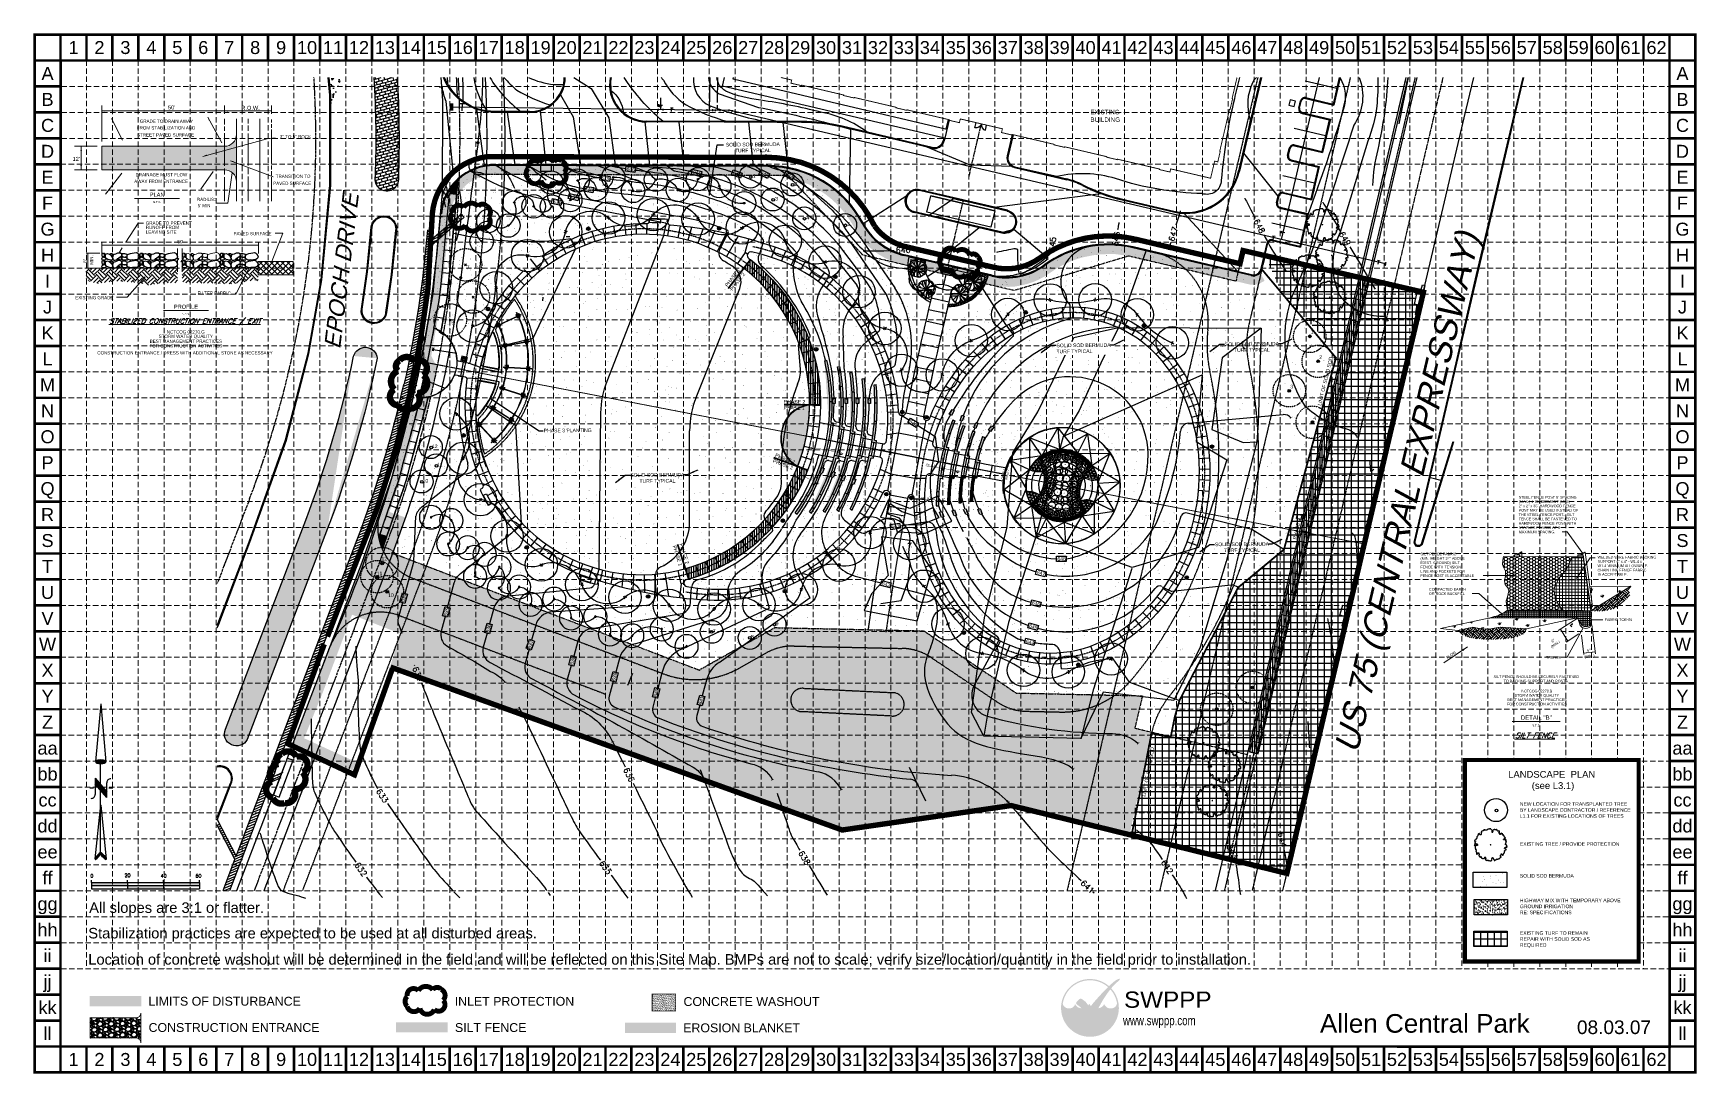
# Model space of a CAD drawing. Header units: inches. Extents: x 2525137 to 2526060, y 7086153 to 7086731.
import ezdxf
from ezdxf.enums import TextEntityAlignment as Align

# ---------------------------------------------------------------- set-up
doc = ezdxf.new("R2010")
doc.units = ezdxf.units.IN
doc.header["$MEASUREMENT"] = 0
for name, pattern in [('ARCHSP(flr1-1)$0$CLUB$0$HIDDEN2', [0.1875, 0.125, -0.0625]), ('CENTERX2', [4, 2.5, -0.5, 0.5, -0.5]), ('DASHED2', [0.375, 0.25, -0.125]), ('ESMT', [0.32, 0.24, -0.08]), ('HIDDEN', [0.375, 0.25, -0.125]), ('HIDDEN2', [0.1875, 0.125, -0.0625]), ('PHANTOM', [1.9, 1.5, -0.08, 0.08, -0.08, 0.08, -0.08]), ('PL', [1.25, 0.625, -0.125, 0.125, -0.125, 0.125, -0.125])]:
    doc.linetypes.add(name, pattern=pattern)
for name, color, linetype in [('ARROWS', 252, 'Continuous'), ('BASE', 7, 'Continuous'), ('E-BREAKLINE', 5, 'Continuous'), ('E-CNTR-1', 15, 'Continuous'), ('E-ESMT', 2, 'ESMT'), ('E-PVMT', 2, 'Continuous'), ('E-PVMT-H', 9, 'Continuous'), ('E-ROW', 5, 'Continuous'), ('E-STORM', 10, 'Continuous'), ('E-STORM-H', 15, 'Continuous'), ('EC', 35, 'Continuous'), ('EROSION BLANKET', 84, 'Continuous'), ('EX-TREE', 6, 'Continuous'), ('FIGURE', 7, 'Continuous'), ('GRID', 254, 'HIDDEN'), ('HATCH', 13, 'Continuous'), ('hs-bollard', 1, 'Continuous'), ('HS-CJ', 1, 'Continuous'), ('HS-CONTTXT', 14, 'Continuous'), ('HS-DIM', 1, 'Continuous'), ('HS-DIM10', 7, 'Continuous'), ('hs-enhancepave', 14, 'Continuous'), ('HS-LIMITOFWORK', 5, 'DASHED2'), ('hs-phase2', 1, 'HIDDEN'), ('HS-PHASE2HATCH', 14, 'Continuous'), ('HS-PHASELINE', 14, 'Continuous'), ('HS-PHASELRG', 1, 'Continuous'), ('hs-retainwall', 2, 'Continuous'), ('HS-SECTION-CUT', 7, 'Continuous'), ('hs-sidewalk', 3, 'Continuous'), ('HS-TRASH', 1, 'Continuous'), ('hs-trellis', 15, 'Continuous'), ('HS-TXT10', 7, 'Continuous'), ('HS-WALKCL', 14, 'CENTERX2'), ('HS-WALL', 14, 'Continuous'), ('LEGEND', 7, 'Continuous'), ('LOGO', 7, 'Continuous'), ('ls-areadrain', 2, 'Continuous'), ('LS-CB', 7, 'Continuous'), ('LS-CM', 15, 'Continuous'), ('LS-CONTTXT', 14, 'Continuous'), ('ls-defpoint', 6, 'Continuous'), ('LS-DYH', 7, 'Continuous'), ('LS-ERC', 7, 'Continuous'), ('LS-GRASS', 7, 'Continuous'), ('ls-groundcover', 14, 'Continuous'), ('LS-HGWAYMIX', 14, 'Continuous'), ('LS-JSG', 7, 'Continuous'), ('LS-LIR', 15, 'Continuous'), ('LS-LO', 5, 'Continuous'), ('LS-LOR', 2, 'Continuous'), ('LS-MATCHLINE', 2, 'HIDDEN2'), ('LS-MPL', 7, 'Continuous'), ('ls-parea', 6, 'Continuous'), ('LS-SGJ', 7, 'Continuous'), ('LS-SOLIDSODLINE', 1, 'Continuous'), ('LS-TREE RELOCATED', 1, 'HIDDEN2'), ('LS-TREELEADER', 14, 'Continuous'), ('NARROW', 7, 'Continuous'), ('P-BLDG', 7, 'Continuous'), ('P-PVMT', 3, 'Continuous'), ('P-SAWCUT', 2, 'Continuous'), ('P-STRIPE', 10, 'Continuous'), ('P-WATER', 5, 'Continuous'), ('PC', 35, 'Continuous'), ('PL', 7, 'PHANTOM'), ('PL-OFF', 3, 'PHANTOM'), ('PL-ROW', 7, 'PL'), ('SILT FENCE', 200, 'Continuous')]:
    doc.layers.add(name, color=color, linetype=linetype)
doc.layers.add('LS-PLANTCO-8', color=7, linetype='Continuous', lineweight=30)
doc.styles.add('DIM10', font='ARIAL.TTF', dxfattribs={"height": 1})
doc.styles.add('DIM20', font='ARIAL.TTF', dxfattribs={"height": 2})
doc.styles.add('L120', font='simplex', dxfattribs={"height": 2.4})
doc.styles.add("L200'", font='ARIAL.TTF', dxfattribs={"height": 0.001969})
doc.styles.add('L300', font='UNIV.shx', dxfattribs={"oblique": 15, "height": 6})
doc.styles.add('L60', font='simplex.shx', dxfattribs={"height": 1.2})
doc.styles.add('LOGO1', font='ROCKEB.TTF', dxfattribs={"height": 25})
doc.styles.add('SHEETLBL', font='HELSOLID.SHX', dxfattribs={"height": 5})
doc.styles.get("Standard").update_dxf_attribs({"font": 'ARIAL.TTF'})
doc.styles.add('Style-ENGINEERING', font='ENGINEERING.shx')
doc.styles.add('Style-STANDARD I 0.39270', font='STANDARD.shx', dxfattribs={"oblique": 22.5})
doc.styles.add('Style-WORKING', font='WORKING.shx')
doc.dimstyles.new('DIM20', dxfattribs={"dimtxt": 2, "dimasz": 3, "dimexe": 0.18, "dimexo": 0.5, "dimgap": 0.8, "dimtad": 1, "dimdec": 0, "dimlfac": 12, "dimzin": 0, "dimdsep": 46, "dimlunit": 4, "dimtxsty": 'DIM20', "dimcen": 0.5, "dimadec": 0, "dimazin": 0, "dimtfac": 1, "dimtdec": 0, "dimtix": 1, "dimtmove": 0, "dimatfit": 3, "dimfxl": 0, "dimtolj": 1, "dimtzin": 0, "dimarcsym": 0})
pattern_1 = [(0, (101.012, 283.4568), (0, 3.75), []), (90, (101.012, 283.4568), (-3.75, 2e-16), [])]
pattern_2 = [(90, (101.0121, 283.4568), (-1.25, 2e-16), [])]

msp = doc.modelspace()

# ---------------------------------------------------------------- texts
at = {"color": 7, "linetype": 'Continuous', "lineweight": 0, "style": 'Style-WORKING'}
for s, p in [("50'", (2525213.81, 7086688.25)), ('R.O.W.', (2525257.55, 7086687.99)), ('PLAN', (2525205.73, 7086639.76)), ('PROFILE', (2525221.73, 7086577.59))]:
    msp.add_text(s, height=2.26, dxfattribs=at).set_placement(p, align=Align.CENTER)
for s, p in [('FROM STABILIZATION AND', (2525210.7, 7086678.01)), ('DRAINAGE MUST FLOW', (2525208.07, 7086652.01)), ('FOR CONSTRUCTION ACTIVITIES', (2525221.66, 7086557.02)), ('STORM WATER QUALITY', (2525221.61, 7086562.34)), ('CONSTRUCTION ENTRANCE / DRESS WITH ADDITIONAL STONE AS NECESSARY', (2525221.18, 7086553.15))]:
    msp.add_text(s, height=1.8077, dxfattribs=at).set_placement(p, align=Align.MIDDLE_CENTER)
at = {"color": 7, "linetype": 'Continuous', "lineweight": 0, "style": 'Style-WORKING', "width": 1}
for s, p in [('GRADE TO DRAIN AWAY', (2525210.87, 7086681.68)), ('STREET PAVED SURFACE', (2525210.41, 7086674.11)), ('3" TO 5" ROCK', (2525282.44, 7086673.09)), ('AWAY FROM ENTRANCE', (2525207.9, 7086648.34)), ('TRANSITION TO', (2525281.15, 7086651.14)), ('PAVED SURFACE', (2525280.63, 7086647.24)), ('BEST MANAGEMENT PRACTICES', (2525221.65, 7086559.6)), ('NCTCOG 02270.G', (2525221.58, 7086564.75))]:
    msp.add_text(s, height=1.8077, dxfattribs=at).set_placement(p, align=Align.MIDDLE_CENTER)
msp.add_text("12'", height=2.26, dxfattribs=at).set_placement((2525160.83, 7086659.65), align=Align.CENTER)
for s, p in [('RADIUS=', (2525227.8, 7086638.28)), ("50'", (2525216.98, 7086614.86))]:
    msp.add_text(s, height=1.808, dxfattribs=at).set_placement(p, align=Align.MIDDLE_LEFT)
at = {"color": 7, "linetype": 'Continuous', "lineweight": 0, "style": 'Style-WORKING'}
for s, height, p in [("5' MIN", 1.808, (2525228.15, 7086634.85)), ('GRADE TO PREVENT', 1.8077, (2525199.41, 7086625.15)), ('RUNOFF FROM', 1.8077, (2525199.41, 7086622.78)), ('LEAVING SITE', 1.8077, (2525199.41, 7086620.17)), ('PAVED SURFACE', 1.8077, (2525248.07, 7086619.32)), ('EXISTING GRADE', 1.8077, (2525160.25, 7086583.8)), ('FILTER FABRIC', 1.8077, (2525228.15, 7086586.29))]:
    msp.add_text(s, height=height, dxfattribs=at).set_placement(p, align=Align.MIDDLE_LEFT)
for s, p in [('8"', (2525165.67, 7086603.11)), ('MIN.', (2525169.34, 7086602.04))]:
    msp.add_text(s, height=1.808, rotation=90, dxfattribs=at).set_placement(p, align=Align.MIDDLE_LEFT)
at = {"color": 7, "linetype": 'Continuous', "lineweight": 0, "style": 'Style-STANDARD I 0.39270', "oblique": 22.5, "width": 1.082392}
msp.add_text('%%uSTABILIZED CONSTRUCTION ENTRANCE / EXIT%%u', height=2.8103, dxfattribs=at).set_placement((2525221.18, 7086569.36), align=Align.CENTER)
at = {"color": 7, "insert": (2525979.55, 7086315.54), "char_height": 3.75, "width": 72.9243, "attachment_point": 5}
msp.add_mtext('LANDSCAPE  PLAN\\P (see L3.1)', dxfattribs=at)
at = {"layer": 'BASE'}
for s, p in [('1', (2525159.3, 7086722.59)), ('2', (2525173.7, 7086722.59)), ('3', (2525188.1, 7086722.59)), ('4', (2525202.5, 7086722.59)), ('5', (2525216.9, 7086722.59)), ('6', (2525231.3, 7086722.59)), ('7', (2525245.7, 7086722.59)), ('8', (2525260.1, 7086722.59)), ('9', (2525274.5, 7086722.59)), ('A', (2525144.9, 7086708.19)), ('A', (2526052.1, 7086708.19)), ('B', (2525144.9, 7086693.79)), ('B', (2526052.1, 7086693.79)), ('E', (2525144.9, 7086650.59)), ('E', (2526052.1, 7086650.59)), ('F', (2525144.9, 7086636.19)), ('F', (2526052.1, 7086636.19)), ('G', (2525144.9, 7086621.79)), ('G', (2526052.1, 7086621.79)), ('I', (2525144.9, 7086592.99)), ('I', (2526052.1, 7086592.99)), ('J', (2525144.9, 7086578.59)), ('J', (2526052.1, 7086578.59)), ('K', (2525144.9, 7086564.19)), ('K', (2526052.1, 7086564.19)), ('L', (2525144.9, 7086549.79)), ('L', (2526052.1, 7086549.79)), ('M', (2525144.9, 7086535.39)), ('M', (2526052.1, 7086535.39)), ('O', (2525144.9, 7086506.59)), ('O', (2526052.1, 7086506.59)), ('P', (2525144.9, 7086492.19)), ('P', (2526052.1, 7086492.19)), ('Q', (2525144.9, 7086477.79)), ('Q', (2526052.1, 7086477.79)), ('S', (2525144.9, 7086448.99)), ('S', (2526052.1, 7086448.99)), ('T', (2525144.9, 7086434.59)), ('T', (2526052.1, 7086434.59)), ('V', (2525144.9, 7086405.79)), ('V', (2526052.1, 7086405.79)), ('W', (2525144.9, 7086391.39)), ('W', (2526052.1, 7086391.39)), ('X', (2525144.9, 7086376.99)), ('X', (2526052.1, 7086376.99)), ('Y', (2525144.9, 7086362.59)), ('Y', (2526052.1, 7086362.59)), ('Z', (2525144.9, 7086348.19)), ('Z', (2526052.1, 7086348.19)), ('cc', (2525144.9, 7086304.99)), ('cc', (2526052.1, 7086304.99)), ('ff', (2525144.9, 7086261.79)), ('ff', (2526052.1, 7086261.79)), ('kk', (2525144.9, 7086189.79)), ('kk', (2526052.1, 7086189.79)), ('1', (2525159.3, 7086160.99)), ('2', (2525173.7, 7086160.99)), ('3', (2525188.1, 7086160.99)), ('4', (2525202.5, 7086160.99)), ('5', (2525216.9, 7086160.99)), ('6', (2525231.3, 7086160.99)), ('7', (2525245.7, 7086160.99)), ('8', (2525260.1, 7086160.99)), ('9', (2525274.5, 7086160.99))]:
    msp.add_text(s, height=7.2, dxfattribs=at).set_placement(p, align=Align.MIDDLE_CENTER)
at = {"layer": 'BASE', "width": 1}
for s, p in [('10', (2525288.9, 7086722.59)), ('11', (2525303.3, 7086722.59)), ('12', (2525317.7, 7086722.59)), ('13', (2525332.1, 7086722.59)), ('14', (2525346.5, 7086722.59)), ('15', (2525360.9, 7086722.59)), ('16', (2525375.3, 7086722.59)), ('17', (2525389.7, 7086722.59)), ('18', (2525404.1, 7086722.59)), ('19', (2525418.5, 7086722.59)), ('20', (2525432.9, 7086722.59)), ('21', (2525447.3, 7086722.59)), ('22', (2525461.7, 7086722.59)), ('23', (2525476.1, 7086722.59)), ('24', (2525490.5, 7086722.59)), ('25', (2525504.9, 7086722.59)), ('26', (2525519.3, 7086722.59)), ('27', (2525533.7, 7086722.59)), ('28', (2525548.1, 7086722.59)), ('29', (2525562.5, 7086722.59)), ('30', (2525576.9, 7086722.59)), ('31', (2525591.3, 7086722.59)), ('32', (2525605.7, 7086722.59)), ('33', (2525620.1, 7086722.59)), ('34', (2525634.5, 7086722.59)), ('35', (2525648.9, 7086722.59)), ('36', (2525663.3, 7086722.59)), ('37', (2525677.7, 7086722.59)), ('38', (2525692.1, 7086722.59)), ('39', (2525706.5, 7086722.59)), ('40', (2525720.9, 7086722.59)), ('41', (2525735.3, 7086722.59)), ('42', (2525749.7, 7086722.59)), ('43', (2525764.1, 7086722.59)), ('44', (2525778.5, 7086722.59)), ('45', (2525792.9, 7086722.59)), ('46', (2525807.3, 7086722.59)), ('47', (2525821.7, 7086722.59)), ('48', (2525836.1, 7086722.59)), ('49', (2525850.5, 7086722.59)), ('50', (2525864.9, 7086722.59)), ('51', (2525879.3, 7086722.59)), ('52', (2525893.7, 7086722.59)), ('53', (2525908.1, 7086722.59)), ('54', (2525922.5, 7086722.59)), ('55', (2525936.9, 7086722.59)), ('56', (2525951.3, 7086722.59)), ('57', (2525965.7, 7086722.59)), ('58', (2525980.1, 7086722.59)), ('59', (2525994.5, 7086722.59)), ('60', (2526008.9, 7086722.59)), ('61', (2526023.3, 7086722.59)), ('62', (2526037.7, 7086722.59)), ('C', (2525144.9, 7086679.39)), ('C', (2526052.1, 7086679.39)), ('D', (2525144.9, 7086664.99)), ('D', (2526052.1, 7086664.99)), ('H', (2525144.9, 7086607.39)), ('H', (2526052.1, 7086607.39)), ('N', (2525144.9, 7086520.99)), ('N', (2526052.1, 7086520.99)), ('R', (2525144.9, 7086463.39)), ('R', (2526052.1, 7086463.39)), ('U', (2525144.9, 7086420.19)), ('U', (2526052.1, 7086420.19)), ('aa', (2525144.9, 7086333.79)), ('aa', (2526052.1, 7086333.79)), ('bb', (2525144.9, 7086319.39)), ('bb', (2526052.1, 7086319.39)), ('dd', (2525144.9, 7086290.59)), ('dd', (2526052.1, 7086290.59)), ('ee', (2525144.9, 7086276.19)), ('ee', (2526052.1, 7086276.19)), ('gg', (2525144.9, 7086247.39)), ('gg', (2526052.1, 7086247.39)), ('hh', (2525144.9, 7086232.99)), ('hh', (2526052.1, 7086232.99)), ('ii', (2525144.9, 7086218.59)), ('ii', (2526052.1, 7086218.59)), ('jj', (2525144.9, 7086204.19)), ('jj', (2526052.1, 7086204.19)), ('ll', (2525144.9, 7086175.39)), ('ll', (2526052.1, 7086175.39)), ('10', (2525288.9, 7086160.99)), ('11', (2525303.3, 7086160.99)), ('12', (2525317.7, 7086160.99)), ('13', (2525332.1, 7086160.99)), ('14', (2525346.5, 7086160.99)), ('15', (2525360.9, 7086160.99)), ('16', (2525375.3, 7086160.99)), ('17', (2525389.7, 7086160.99)), ('18', (2525404.1, 7086160.99)), ('19', (2525418.5, 7086160.99)), ('20', (2525432.9, 7086160.99)), ('21', (2525447.3, 7086160.99)), ('22', (2525461.7, 7086160.99)), ('23', (2525476.1, 7086160.99)), ('24', (2525490.5, 7086160.99)), ('25', (2525504.9, 7086160.99)), ('26', (2525519.3, 7086160.99)), ('27', (2525533.7, 7086160.99)), ('28', (2525548.1, 7086160.99)), ('29', (2525562.5, 7086160.99)), ('30', (2525576.9, 7086160.99)), ('31', (2525591.3, 7086160.99)), ('32', (2525605.7, 7086160.99)), ('33', (2525620.1, 7086160.99)), ('34', (2525634.5, 7086160.99)), ('35', (2525648.9, 7086160.99)), ('36', (2525663.3, 7086160.99)), ('37', (2525677.7, 7086160.99)), ('38', (2525692.1, 7086160.99)), ('39', (2525706.5, 7086160.99)), ('40', (2525720.9, 7086160.99)), ('41', (2525735.3, 7086160.99)), ('42', (2525749.7, 7086160.99)), ('43', (2525764.1, 7086160.99)), ('44', (2525778.5, 7086160.99)), ('45', (2525792.9, 7086160.99)), ('46', (2525807.3, 7086160.99)), ('47', (2525821.7, 7086160.99)), ('48', (2525836.1, 7086160.99)), ('49', (2525850.5, 7086160.99)), ('50', (2525864.9, 7086160.99)), ('51', (2525879.3, 7086160.99)), ('52', (2525893.7, 7086160.99)), ('53', (2525908.1, 7086160.99)), ('54', (2525922.5, 7086160.99)), ('55', (2525936.9, 7086160.99)), ('56', (2525951.3, 7086160.99)), ('57', (2525965.7, 7086160.99)), ('58', (2525980.1, 7086160.99)), ('59', (2525994.5, 7086160.99)), ('60', (2526008.9, 7086160.99)), ('61', (2526023.3, 7086160.99)), ('62', (2526037.7, 7086160.99))]:
    msp.add_text(s, height=7.2, dxfattribs=at).set_placement(p, align=Align.MIDDLE_CENTER)
at = {"layer": 'BASE', "color": 7, "style": "L200'", "width": 1}
msp.add_text('All slopes are 3:1 or flatter.', height=5.8398, dxfattribs=at).set_placement((2525167.99, 7086242.33))
at = {"layer": 'BASE', "color": 7, "style": "L200'"}
for s, height, p in [('Stabilization practices are expected to be used at all disturbed areas.', 5.8398, (2525167.49, 7086228.17)), ('Location of concrete washout will be determined in the field and will be reflected on this Site Map. BMPs are not to scale; verify size/location/quantity in the field prior to installation.', 5.83984, (2525167.49, 7086213.61))]:
    msp.add_text(s, height=height, dxfattribs=at).set_placement(p)
at = {"layer": 'BASE', "width": 1}
msp.add_text('08.03.07', height=7.56, dxfattribs=at).set_placement((2526014.11, 7086175.09), align=Align.CENTER)
at = {"layer": 'E-ROW', "ltscale": 0.5, "insert": (2525298.29, 7086556.09), "char_height": 9, "width": 160.8907, "attachment_point": 1, "rotation": 83.05807, "style": 'L300'}
msp.add_mtext('{\\fArial|b0|i0|c0|p34;\\C7;EPOCH DRIVE}', dxfattribs=at)
at = {"layer": 'E-ROW', "color": 7, "ltscale": 0.5, "insert": (2525858.64, 7086333.42, 1945.29), "char_height": 13.5, "width": 314.3981, "attachment_point": 1, "rotation": 76.70639, "style": 'L300'}
msp.add_mtext('{\\fArial|b0|i0|c0|p34;US 75 (CENTRAL EXPRESSWAY)}', dxfattribs=at)
at = {"layer": 'EC', "style": 'L60'}
for s, rotation, p in [('647', 73.22776, (2525769.9, 7086614.69, 647)), ('648', 297.60852, (2525814, 7086626.37, 648)), ('646', 2.37426, (2525615.62, 7086608.45, 646)), ('645', 84.19522, (2525703.74, 7086609.1, 645)), ('646', 80.52595, (2525738.73, 7086612.05, 646)), ('649', 301.09265, (2525861.28, 7086619.24, 649)), ('634', 291.64984, (2525347.3, 7086378.21, 634)), ('636', 296.32939, (2525464.27, 7086321.95, 636)), ('633', 303.87187, (2525327.05, 7086309.86, 633)), ('643', 296.36113, (2525798.93, 7086279.38, 643)), ('644', 280.6116, (2525827.65, 7086286.75, 644)), ('635', 305.9206, (2525450.83, 7086269.94, 635)), ('638', 300.99476, (2525561.38, 7086275.58, 638)), ('642', 303.36501, (2525762.56, 7086270.4, 642)), ('632', 305.43998, (2525315.12, 7086268.9, 632)), ('641', 316.65983, (2525717.9, 7086258.54, 641))]:
    msp.add_text(s, height=3.2, rotation=rotation, dxfattribs=at).set_placement(p)
at = {"layer": 'HS-LIMITOFWORK', "color": 7}
for s, p in [('EXISTING', (2525723.54, 7086685.53)), ('BUILDING ', (2525723.56, 7086681.32))]:
    msp.add_text(s, height=2.5, dxfattribs=at).set_placement(p)
at = {"layer": 'HS-PHASELINE', "color": 7, "char_height": 2.0025, "width": 15.1867, "attachment_point": 1}
for s, insert, rotation in [('{\\fArial|b0|i0|c0|p34;PHASE 1}', (2525520.56, 7086590.81), 52.08735), ('{\\fArial|b0|i0|c0|p34;PHASE 2}', (2525523.31, 7086588.65), 52.08735), ('{\\fArial|b0|i0|c0|p34;PHASE 1}', (2525553.26, 7086523.65), 359.06443), ('{\\fArial|b0|i0|c0|p34;PHASE 2}', (2525553.54, 7086527.07), 359.06443), ('{\\fArial|b0|i0|c0|p34;PHASE 2}', (2525547.83, 7086494.27), 339.32216), ('{\\fArial|b0|i0|c0|p34;PHASE 1}', (2525549.08, 7086497.47), 339.32216), ('{\\fArial|b0|i0|c0|p34;PHASE 1}', (2525493.66, 7086446.5), 287.33997), ('{\\fArial|b0|i0|c0|p34;PHASE 2}', (2525497.43, 7086447.63), 287.33997)]:
    msp.add_mtext(s, dxfattribs=dict(at, insert=insert, rotation=rotation))
at = {"layer": 'HS-PHASELRG', "color": 7, "char_height": 1, "width": 30.6444, "attachment_point": 1}
for s, insert, rotation in [('{\\fArial|b0|i0|c0|p34;PHASE 2}', (2525555.81, 7086526.26), 358.49932), ('{\\fArial|b0|i0|c0|p34;PHASE 1}', (2525555.91, 7086523.61), 358.49932), ('{\\fArial|b0|i0|c0|p34;PHASE 2}', (2525550.26, 7086493.21), 339.68985), ('{\\fArial|b0|i0|c0|p34;PHASE 1}', (2525551.14, 7086495.5), 339.68985), ('{\\fArial|b0|i0|c0|p34;PHASE 1}', (2525674.08, 7086483.04), 80.12798), ('{\\fArial|b0|i0|c0|p34;PHASE 2}', (2525676.49, 7086482.59), 80.12798)]:
    msp.add_mtext(s, dxfattribs=dict(at, insert=insert, rotation=rotation))
at = {"layer": 'HS-SECTION-CUT', "linetype": 'Continuous', "char_height": 1, "width": 9.4853, "attachment_point": 1, "style": 'SHEETLBL'}
for s, insert, rotation in [('RE: I/L2.1', (2525632.49, 7086491.74), 350.98051), ('RE: H/L2.1', (2525629.66, 7086472.93), 359.24056)]:
    msp.add_mtext(s, dxfattribs=dict(at, insert=insert, rotation=rotation))
at = {"layer": 'LEGEND', "style": "L200'"}
for s, height, p in [('LIMITS OF DISTURBANCE', 4.9103, (2525200.86, 7086190.84)), ('INLET PROTECTION', 4.9103, (2525370.83, 7086190.8)), ('CONCRETE WASHOUT', 4.9103, (2525497.8, 7086190.66)), ('SILT FENCE', 4.91, (2525370.98, 7086176.24)), ('EROSION BLANKET', 4.9103, (2525497.63, 7086176.09))]:
    msp.add_text(s, height=height, dxfattribs=at).set_placement(p)
at = {"layer": 'LEGEND', "style": "L200'", "width": 1}
msp.add_text('CONSTRUCTION ENTRANCE', height=4.9103, dxfattribs=at).set_placement((2525200.96, 7086176.28))
at = {"layer": 'LEGEND', "color": 7, "char_height": 2, "attachment_point": 1}
for s, insert, width in [('NEW LOCATION FOR TRANSPLANTED TREE\\PBY LANDSCAPE CONTRACTOR / REFERENCE\\PL1.1 FOR EXISTING LOCATIONS OF TREES', (2525961.87, 7086303.78), 64.2385), ('EXISTING TREE / PROVIDE PROTECTION', (2525961.87, 7086281.58), 64.2385), ('SOLID SOD BERMUDA', (2525961.86, 7086263.91), 47.7056), ('HIGHWAY MIX WITH TEMPORARY ABOVE GROUND IRRIGATION\\PRE: SPECIFICATIONS', (2525961.89, 7086250.28), 60.3705), ('EXISTING TURF TO REMAIN REPAIR WITH SOLID SOD AS REQUIRED', (2525961.89, 7086232.19), 47.7056)]:
    msp.add_mtext(s, dxfattribs=dict(at, insert=insert, width=width))
at = {"layer": 'LEGEND', "insert": (2525909.12, 7086186.17), "char_height": 10.3345, "width": 141.7002, "attachment_point": 2}
msp.add_mtext('Allen Central Park', dxfattribs=at)
at = {"layer": 'LS-CONTTXT', "attachment_point": 1}
for s, insert, char_height, width, rotation in [('{\\fArial|b0|i0|c0|p34;639}', (2525452.13, 7086651.29, 635.97), 2, 14.2631, 351.96678), ('{\\fArial|b0|i0|c0|p34;640}', (2525466.35, 7086656.28, 1273.95), 2, 14.2631, 351.75752), ('{\\fArial|b0|i0|c0|p34;641}', (2525503.12, 7086654.45, 1273.95), 2, 14.2631, 347.28472), ('{\\fArial|b0|i0|c0|p34;642}', (2525525.68, 7086654.15, 1273.95), 2, 14.2631, 339.43044), ('{\\fArial|b0|i0|c0|p34;643}', (2525541.11, 7086654.24, 1273.95), 2, 14.2631, 333.07572), ('{\\fArial|b0|i0|c0|p34;644}', (2525555.01, 7086653.53, 1273.95), 2, 14.2631, 328.49176), ('{\\fArial|b0|i0|c0|p34;637}', (2525434.82, 7086640.97, 635.97), 2, 14.2631, 347.76687), ('{\\fArial|b0|i0|c0|p34;638}', (2525443.03, 7086645.19, 1273.95), 2, 14.2631, 350.8969), ('{\\fArial|b0|i0|c0|p34;636}', (2525425.48, 7086638.23, 1271.95), 2, 14.2631, 347.76687), ('{\\fArial|b0|i0|c0|p34;644}', (2525623.95, 7086516.29, 635.97), 2, 14.2631, 327.71866), ('{\\fArial|b0|i0|c0|p34;651}', (2525711.26, 7086472.32, 635.97), 2, 14.2631, 29.97688), ('{\\fArial|b0|i0|c0|p34;650}', (2525713.27, 7086468.81, 635.97), 2, 14.2631, 29.97688), ('{\\fArial|b0|i0|c0|p34;649}', (2525714.98, 7086465.21, 635.97), 2, 14.2631, 29.97688), ('{\\fArial|b0|i0|c0|p34;643}', (2525612.93, 7086457.4, 635.97), 2, 14.2631, 9.25006), ('{\\fArial|b0|i0|c0|p34;648}', (2525705.26, 7086439.75, 635.97), 2, 14.2631, 0.07015), ('{\\fArial|b0|i0|c0|p34;647}', (2525694.21, 7086432.44, 635.97), 2, 14.2631, 345.60426), ('{\\fArial|b0|i0|c0|p34;634}', (2525340.95, 7086415.18, 636.78), 2.0025, 14.2813, 74.60719), ('{\\fArial|b0|i0|c0|p34;642}', (2525608.22, 7086426.24, 636.78), 2.0025, 14.2813, 345.11006), ('{\\fArial|b0|i0|c0|p34;635}', (2525364.66, 7086407.43, 636.78), 2.0025, 14.2813, 74.60719), ('{\\fArial|b0|i0|c0|p34;646}', (2525691.37, 7086415.58, 635.97), 2, 14.2631, 345.75215), ('{\\fArial|b0|i0|c0|p34;636}', (2525387.94, 7086398.25, 636.78), 2.0025, 14.2813, 74.71726), ('{\\fArial|b0|i0|c0|p34;645}', (2525689.94, 7086402.68, 635.97), 2, 14.2631, 343.75482), ('{\\fArial|b0|i0|c0|p34;637}', (2525411.1, 7086389.41, 636.78), 2.0025, 14.2813, 68.91832), ('{\\fArial|b0|i0|c0|p34;644}', (2525688.08, 7086394.21, 635.97), 2, 14.2631, 346.06846), ('{\\fArial|b0|i0|c0|p34;638}', (2525434.65, 7086380.39, 636.78), 2.0025, 14.2813, 74.60719), ('{\\fArial|b0|i0|c0|p34;639}', (2525457.95, 7086371.41, 636.78), 2.0025, 14.2813, 74.60719), ('{\\fArial|b0|i0|c0|p34;640}', (2525481.08, 7086362.5, 636.78), 2.0025, 14.2813, 74.60719), ('{\\fArial|b0|i0|c0|p34;641}', (2525505.99, 7086358.29, 636.78), 2.0025, 14.2813, 74.60719)]:
    msp.add_mtext(s, dxfattribs=dict(at, insert=insert, char_height=char_height, width=width, rotation=rotation))
at = {"layer": 'LS-MATCHLINE', "color": 7, "insert": (2525835.81, 7086449.91), "char_height": 2.0025, "width": 15.1867, "attachment_point": 1, "rotation": 76.56851}
msp.add_mtext('{\\fArial|b0|i0|c0|p34;PHASE 2}', dxfattribs=at)
at = {"layer": 'LS-PLANTCO-8', "char_height": 2.0025, "width": 30.6444, "rotation": 0.44112}
for s, insert, attachment_point in [('{\\fArial|b0|i0|c0|p34;SOLID SOD BERMUDA TURF TYPICAL}', (2525536.24, 7086669.8), 2), ('{\\fArial|b0|i0|c0|p34;SOLID SOD BERMUDA TURF TYPICAL}', (2525813.18, 7086559.08), 2), ('{\\fArial|b0|i0|c0|p34;PHASE 3 PLANTING}', (2525420.22, 7086511), 1), ('{\\fArial|b0|i0|c0|p34;SOLID SOD BERMUDA TURF TYPICAL}', (2525483.27, 7086486.44), 2), ('{\\fArial|b0|i0|c0|p34;SOLID SOD BERMUDA TURF TYPICAL}', (2525807.65, 7086447.96), 2)]:
    msp.add_mtext(s, dxfattribs=dict(at, insert=insert, attachment_point=attachment_point))
at = {"layer": 'LS-SOLIDSODLINE', "char_height": 2, "attachment_point": 1}
for insert, width, rotation in [((2525849.67, 7086524.14), 29.4431, 76.52495), ((2525752.15, 7086307.1), 30.7222, 79.73711)]:
    msp.add_mtext('{\\fArial|b0|i0|c0|p34;LIMIT OF SOLID SOD}', dxfattribs=dict(at, insert=insert, width=width, rotation=rotation))
at = {"layer": 'LS-TREE RELOCATED', "char_height": 2.0025, "width": 30.6444, "attachment_point": 2, "rotation": 0.44112}
for s, insert in [('{\\fArial|b0|i0|c0|p34;1}', (2525537.04, 7086652.35)), ('{\\fArial|b0|i0|c0|p34;3}', (2525549.41, 7086639.67)), ('{\\fArial|b0|i0|c0|p34;2}', (2525560.27, 7086648.01)), ('{\\fArial|b0|i0|c0|p34;4}', (2525566.9, 7086629.23)), ('{\\fArial|b0|i0|c0|p34;5}', (2525589.59, 7086625.54)), ('{\\fArial|b0|i0|c0|p34;7}', (2525378.24, 7086601.57)), ('{\\fArial|b0|i0|c0|p34;8}', (2525382.48, 7086583.68)), ('{\\fArial|b0|i0|c0|p34;9}', (2525369.75, 7086570.94)), ('{\\fArial|b0|i0|c0|p34;1}', (2525846.6, 7086565.63)), ('{\\fArial|b0|i0|c0|p34;2}', (2525851.32, 7086551.77)), ('{\\fArial|b0|i0|c0|p34;3}', (2525835.26, 7086535.42)), ('{\\fArial|b0|i0|c0|p34;4}', (2525848.04, 7086517.97)), ('{\\fArial|b0|i0|c0|p34;12}', (2525359.77, 7086502.26)), ('{\\fArial|b0|i0|c0|p34;11}', (2525362.6, 7086492.12)), ('{\\fArial|b0|i0|c0|p34;10}', (2525354.59, 7086483.16)), ('{\\fArial|b0|i0|c0|p34;12}', (2525331.74, 7086439.77)), ('{\\fArial|b0|i0|c0|p34;11}', (2525329.08, 7086431.73)), ('{\\fArial|b0|i0|c0|p34;10}', (2525335.48, 7086419.64)), ('{\\fArial|b0|i0|c0|p34;7}', (2525514.85, 7086399.93)), ('{\\fArial|b0|i0|c0|p34;9}', (2525549.73, 7086403.91)), ('{\\fArial|b0|i0|c0|p34;8}', (2525536.01, 7086396.57, 638.97)), ('{\\fArial|b0|i0|c0|p34;5}', (2525814.8, 7086370.74)), ('{\\fArial|b0|i0|c0|p34;6}', (2525794.9, 7086358.87))]:
    msp.add_mtext(s, dxfattribs=dict(at, insert=insert))

# ---------------------------------------------------------------- blocks, each defined once
blk = doc.blocks.new('ERC')
at = {"layer": 'LS-ERC'}
blk.add_circle((0, 0), 6.5, dxfattribs=at)
at = {"layer": 'LS-ERC', "color": 14}
blk.add_circle((0, 0), 0.406, dxfattribs=at)
blk = doc.blocks.new('TREE-REL')
at = {"layer": 'LS-TREE RELOCATED', "linetype": 'Continuous'}
for p, q in [((-0.53, -0.53), (0.53, 0.53)), ((0.53, -0.53), (-0.53, 0.53))]:
    blk.add_line(p, q, dxfattribs=at)
at = {"layer": 'LS-TREE RELOCATED'}
blk.add_circle((0, 0), 9, dxfattribs=at)
blk = doc.blocks.new('EX-TREE')
at = {"layer": 'EX-TREE'}
for points in [[(-3.67, 8.27), (-3.72, 8.25), (-3.72, 8.2), (-3.79, 8.15), (-3.85, 8.02), (-3.87, 7.97), (-3.92, 7.97), (-3.92, 7.92), (-3.97, 7.89), (-4, 7.84), (-4.02, 7.76), (-4.23, 7.76), (-4.25, 7.81), (-4.31, 7.81), (-4.38, 7.84), (-4.43, 7.87), (-4.43, 7.66), (-4.46, 7.61), (-4.51, 7.61), (-4.69, 7.56), (-4.74, 7.53), (-4.82, 7.51), (-4.84, 7.46), (-4.94, 7.41), (-5.05, 7.41), (-5.1, 7.38), (-5.15, 7.38), (-5.2, 7.28), (-5.17, 7.23), (-5.17, 7.12), (-5.15, 7.07), (-5.15, 6.97), (-5.12, 6.92), (-5.12, 6.74), (-5.17, 6.59), (-5.3, 6.43), (-5.3, 6.33), (-5.28, 6.2), (-5.28, 6.15), (-5.25, 6), (-5.25, 5.95), (-5.3, 5.82), (-5.3, 5.69), (-5.33, 5.64), (-5.46, 5.51), (-5.53, 5.49), (-5.58, 5.46), (-5.74, 5.46), (-5.76, 5.51), (-5.84, 5.54), (-5.99, 5.64), (-6.17, 5.67), (-6.22, 5.69), (-6.22, 6), (-6.17, 6.15), (-6.17, 6.2), (-6.32, 6.23), (-6.5, 6.15), (-6.55, 6.15), (-6.71, 6.1), (-6.76, 6.08), (-6.99, 5.85), (-6.99, 5.57), (-7.04, 5.46), (-7.04, 5.36), (-7.07, 5.21), (-7.09, 5.16), (-7.14, 5.16), (-7.14, 5.11), (-7.17, 5.05), (-7.17, 4.93), (-7.24, 4.77), (-7.4, 4.59), (-7.58, 4.47), (-7.6, 4.39), (-7.6, 4.34), (-7.63, 4.16), (-7.65, 4.01), (-7.65, 3.85), (-7.68, 3.8), (-7.68, 3.75), (-7.73, 3.75), (-7.78, 3.6), (-7.78, 3.55), (-7.76, 3.5), (-7.83, 3.34), (-7.88, 3.32), (-7.93, 3.21), (-8.01, 3.21), (-8.19, 3.04), (-8.22, 2.98), (-8.27, 2.96), (-8.27, 2.91), (-8.32, 2.88), (-8.42, 2.68), (-8.42, 2.63), (-8.52, 2.58), (-8.7, 2.58), (-8.75, 2.55), (-8.85, 2.4), (-8.91, 2.37), (-8.96, 2.22), (-8.96, 2.17), (-8.93, 2.01), (-8.85, 1.96), (-8.8, 1.94), (-8.62, 1.86), (-8.42, 1.81), (-8.39, 1.73), (-8.37, 1.68), (-8.39, 1.63), (-8.52, 1.45), (-8.55, 1.4), (-8.6, 1.38), (-8.62, 1.3), (-8.75, 1.2), (-8.85, 0.99), (-8.91, 0.97), (-8.91, 0.86), (-8.85, 0.84), (-8.68, 0.79), (-8.5, 0.76), (-8.47, 0.71), (-8.32, 0.69), (-8.27, 0.69), (-8.11, 0.56), (-7.96, 0.51), (-7.58, 0.51), (-7.53, 0.48), (-7.53, 0.4), (-7.47, 0.38), (-7.45, 0.33), (-7.4, 0.33), (-7.4, 0.28), (-7.32, 0.12), (-7.32, -0.08), (-7.24, -0.13), (-7.22, -0.18), (-7.32, -0.34), (-7.35, -0.39), (-7.4, -0.41), (-7.4, -0.46), (-7.4, -0.41), (-7.63, -0.41), (-7.81, -0.46), (-8.01, -0.49), (-8.06, -0.49), (-8.11, -0.46), (-8.27, -0.36), (-8.32, -0.34), (-8.39, -0.21), (-8.42, -0.13), (-8.5, -0.03), (-8.75, -0.03), (-8.93, -0.08), (-9.03, -0.13), (-9.06, -0.18), (-9.11, -0.21), (-9.14, -0.26), (-8.96, -0.34), (-8.78, -0.36), (-8.7, -0.39), (-8.62, -0.62), (-8.6, -0.72), (-8.6, -0.77), (-8.55, -0.9), (-8.55, -1.23), (-8.6, -1.38), (-8.6, -1.54), (-8.55, -1.56), (-8.55, -1.64), (-8.52, -1.69), (-8.42, -1.82), (-8.32, -1.87), (-8.37, -2.02), (-8.62, -2.33), (-8.22, -2.33), (-8.22, -2.38), (-8.16, -2.48), (-8.16, -2.59), (-8.09, -2.71), (-8.09, -3.02), (-8.11, -3.17), (-8.22, -3.48), (-8.22, -3.66), (-8.19, -3.71), (-8.11, -3.74), (-8.01, -3.91), (-7.96, -3.91), (-7.93, -3.99), (-7.91, -4.04), (-7.81, -4.2), (-7.81, -4.78), (-7.83, -4.83), (-7.83, -5.01), (-7.81, -5.06), (-7.76, -5.11), (-7.73, -5.17), (-7.68, -5.17), (-7.58, -5.19), (-7.53, -5.19), (-7.37, -5.06), (-7.32, -5.04), (-7.14, -4.81), (-7.01, -4.66), (-6.86, -4.5), (-6.81, -4.5), (-6.71, -4.43), (-6.61, -4.43), (-6.55, -4.45)], [(4.87, 7.46), (4.87, 7.56), (4.82, 7.56), (4.82, 7.61), (4.79, 7.66), (4.74, 7.69), (4.64, 7.69), (4.48, 7.66), (4.43, 7.61), (4.38, 7.61), (4.33, 7.58), (4.1, 7.58), (4.05, 7.61), (4, 7.66), (3.9, 7.71), (3.85, 7.76), (3.74, 7.89), (3.72, 7.97), (3.64, 8.1), (3.64, 8.15), (3.62, 8.2), (3.62, 8.25), (3.46, 8.25), (3.31, 8.4), (3.26, 8.43), (3.03, 8.43), (2.85, 8.33), (2.77, 8.3), (2.72, 8.25), (2.64, 8.25), (2.59, 8.3), (2.44, 8.4), (2.34, 8.45), (2.29, 8.45), (2.11, 8.48), (1.95, 8.48), (1.9, 8.45), (1.72, 8.35), (1.67, 8.3), (1.62, 8.27), (1.6, 8.2), (1.47, 8.2), (1.32, 8.12), (1.16, 7.97), (1.16, 7.92), (1.09, 7.81), (1.09, 7.76), (1.11, 7.71), (1.16, 7.58), (1.14, 7.41), (1.11, 7.33), (1.11, 7.12), (1.14, 7.07), (1.09, 6.92), (1.03, 6.92), (1.03, 6.87), (0.98, 6.82), (0.93, 6.82), (0.83, 6.95), (0.8, 7.12), (0.8, 7.38), (0.78, 7.51), (0.78, 7.66), (0.73, 7.69), (0.73, 7.74), (0.78, 7.87), (0.8, 8.02), (0.8, 8.1), (0.73, 8.12), (0.57, 8.25), (0.4, 8.4), (0.27, 8.56), (0.17, 8.61), (0.14, 8.68), (0.14, 8.73), (0.09, 8.79), (-0.09, 8.86), (-0.35, 8.86), (-0.5, 8.84), (-0.58, 8.84), (-0.6, 8.79), (-0.65, 8.79), (-0.73, 8.76), (-1.16, 8.76), (-1.34, 8.71), (-1.52, 8.61), (-1.6, 8.58), (-1.62, 8.5), (-1.67, 8.48), (-1.75, 8.43), (-1.9, 8.3), (-1.96, 8.25), (-2.13, 8.15), (-2.34, 8.15), (-2.49, 8.17), (-2.77, 8.17), (-2.95, 8.2), (-3.1, 8.2), (-3.13, 8.25), (-3.26, 8.25), (-3.31, 8.27), (-3.41, 8.27), (-3.49, 8.25), (-3.49, 8.2), (-3.54, 8.2), (-3.64, 8.15), (-3.69, 8.15), (-3.69, 8.2), (-3.72, 8.25)], [(6.58, -5.78), (6.73, -5.78), (6.78, -5.75), (6.83, -5.75), (6.83, -5.7), (6.91, -5.68), (6.91, -5.55), (7.01, -5.34), (7.06, -5.34), (7.17, -5.19), (7.22, -5.17), (7.22, -4.94), (7.29, -4.78), (7.35, -4.76), (7.37, -4.68), (7.42, -4.66), (7.55, -4.5), (7.65, -4.45), (7.7, -4.3), (7.7, -4.2), (7.68, -4.04), (7.73, -3.89), (7.88, -3.74), (7.93, -3.74), (7.96, -3.66), (7.75, -3.58), (7.7, -3.58), (7.68, -3.51), (7.7, -3.4), (7.75, -3.3), (7.81, -3.3), (7.93, -3.15), (7.96, -3.07), (8.01, -3.02), (8.16, -2.89), (8.37, -2.76), (8.67, -2.61), (8.73, -2.61), (8.67, -2.61), (8.62, -2.59), (8.44, -2.48), (8.39, -2.46), (8.32, -2.43), (8.27, -2.41), (8.24, -2.33), (8.24, -2.18), (8.04, -2.07), (7.98, -2.07), (7.86, -2), (7.81, -1.97), (7.75, -1.97), (7.75, -1.9), (7.83, -1.79), (7.83, -1.74), (7.88, -1.67), (7.93, -1.64), (7.93, -1.59), (7.98, -1.49), (8.01, -1.36), (8.01, -1.31), (8.04, -1.26), (8.29, -1.26), (8.52, -1.31), (8.75, -1.31), (8.9, -1.26), (8.96, -1.26), (9.11, -1.21), (9.11, -1.15), (9.16, -1.15), (9.19, -1.1), (9.19, -0.95), (9.16, -0.9), (9.11, -0.9), (9.11, -0.85), (9.06, -0.85), (8.96, -0.72), (8.96, -0.67), (8.98, -0.57), (9.01, -0.52), (9.06, -0.21), (9.06, -0.13), (9.01, -0.11), (8.7, -0.06), (8.62, -0.06), (8.47, 0.02), (8.29, 0.07), (8.24, 0.25), (8.24, 0.38), (8.29, 0.51), (8.37, 0.63), (8.42, 0.79), (8.44, 0.94), (8.47, 0.99), (8.52, 0.99), (8.52, 1.04), (8.55, 1.09), (8.6, 1.25), (8.67, 1.38), (8.67, 1.58), (8.73, 1.71), (8.73, 1.78), (8.55, 1.89), (8.52, 1.94), (8.52, 2.09), (8.47, 2.14), (8.47, 2.4), (8.55, 2.55), (8.6, 2.7), (8.6, 2.81), (7.93, 2.81), (7.93, 2.75), (7.7, 2.75), (7.7, 2.81), (7.65, 2.83), (7.4, 2.83), (7.22, 2.75), (7.17, 2.75), (7.14, 2.81), (7.17, 2.86), (7.29, 2.98), (7.35, 3.01), (7.5, 3.32), (7.55, 3.34), (7.55, 3.39), (7.6, 3.42), (7.75, 3.47), (7.81, 3.47), (7.98, 3.55), (8.16, 3.65), (8.16, 3.7), (8.19, 3.75), (8.19, 3.85), (8.04, 3.93), (8.01, 3.98), (7.96, 4.01), (7.83, 4.13), (7.81, 4.19), (7.75, 4.21), (7.7, 4.29), (7.5, 4.39), (7.45, 4.44), (7.42, 4.59), (7.45, 4.72), (7.55, 4.82), (7.55, 4.93), (7.5, 4.93), (7.45, 4.95), (7.42, 5.03), (7.35, 5.16), (7.35, 5.36), (7.29, 5.36), (7.24, 5.39), (6.86, 5.39), (6.71, 5.41), (6.68, 5.46), (6.58, 5.57), (6.53, 5.67), (6.53, 5.74), (6.55, 5.8), (6.66, 5.97), (6.73, 6.1), (6.78, 6.13), (6.58, 6.15), (6.53, 6.15), (6.37, 6.13), (6.27, 6.13), (6.09, 6.28), (6.09, 6.33), (5.99, 6.38), (5.94, 6.38), (5.89, 6.33), (5.84, 6.33), (5.84, 6.28), (5.71, 6.15), (5.61, 6), (5.56, 5.97), (5.53, 5.92), (5.48, 5.9), (5.48, 5.85), (5.25, 5.77), (5.2, 5.77), (5.12, 5.92), (5.17, 6.1), (5.25, 6.26), (5.3, 6.28), (5.3, 6.33), (5.25, 6.36), (5.1, 6.38), (4.92, 6.41), (4.87, 6.43), (4.69, 6.49), (4.64, 6.49), (4.61, 6.54), (4.54, 6.66), (4.66, 6.82), (4.79, 6.95), (4.94, 7.12), (4.94, 7.18), (4.92, 7.28), (4.89, 7.33), (4.87, 7.41), (4.87, 7.43)], [(-6.55, -4.45), (-6.5, -4.45), (-6.48, -4.5), (-6.5, -4.58), (-6.58, -4.68), (-6.61, -4.73), (-6.61, -4.78), (-6.55, -4.81), (-6.5, -4.81), (-6.5, -4.89), (-6.48, -4.94), (-6.48, -5.01), (-6.43, -5.17), (-6.43, -5.22), (-6.38, -5.24), (-6.35, -5.32), (-6.35, -5.52), (-6.38, -5.6), (-6.43, -5.6), (-6.48, -5.7), (-6.48, -5.8), (-6.5, -5.93), (-6.5, -5.98), (-6.55, -5.98), (-6.55, -6.11), (-6.5, -6.14), (-6.48, -6.19), (-6.22, -6.19), (-6.2, -6.24), (-6.15, -6.42), (-6.07, -6.6), (-6.02, -6.72), (-5.99, -6.78), (-5.92, -6.83), (-5.79, -6.83), (-5.61, -6.67), (-5.46, -6.57), (-5.35, -6.57), (-5.3, -6.65), (-5.28, -6.78), (-5.28, -7.08), (-5.2, -7.11), (-5.17, -7.16), (-5.05, -7.29), (-5, -7.31), (-4.84, -7.41), (-4.77, -7.41), (-4.59, -7.44), (-4.54, -7.47), (-4.54, -7.52), (-4.33, -7.57), (-4.28, -7.59), (-3.97, -7.59), (-3.95, -7.67), (-3.74, -7.72), (-3.56, -7.67), (-3.54, -7.62), (-3.49, -7.59), (-3.44, -7.54), (-3.39, -7.47), (-3.31, -7.36), (-3.31, -7.26), (-3.28, -7.11), (-3.23, -6.95), (-3.1, -6.8), (-3.05, -6.65), (-3, -6.65), (-3, -6.6), (-2.98, -6.72), (-2.98, -7.08), (-3, -7.13), (-2.82, -7.24), (-2.72, -7.29), (-2.72, -7.52), (-2.77, -7.52), (-2.77, -7.57), (-2.8, -7.7), (-2.85, -7.87), (-2.9, -7.9), (-2.9, -8), (-2.85, -8), (-2.8, -8.16), (-2.8, -8.36), (-2.77, -8.41), (-2.67, -8.41), (-2.62, -8.44), (-2.57, -8.44), (-2.52, -8.46), (-2.36, -8.46), (-2.29, -8.49), (-2.26, -8.54), (-2.08, -8.64), (-1.9, -8.64), (-1.75, -8.59), (-1.7, -8.59), (-1.6, -8.54), (-1.55, -8.54), (-1.5, -8.56), (-1.21, -8.56), (-1.11, -8.74), (-1.04, -8.9), (-0.96, -8.92), (-0.81, -8.9), (-0.45, -8.79), (-0.37, -8.79), (-0.32, -8.9), (-0.24, -8.9), (-0.09, -8.92), (0.11, -8.92), (0.29, -8.9), (0.34, -8.9), (0.52, -8.77), (0.57, -8.72), (0.65, -8.59), (0.68, -8.54), (0.6, -8.36), (0.57, -8.18), (0.6, -8.05), (0.65, -8.05), (0.7, -7.9), (0.7, -7.77), (0.73, -7.62), (0.8, -7.52), (0.83, -7.47), (0.83, -7.41), (0.86, -7.36), (0.93, -7.24), (0.96, -7.18), (1.11, -7.08), (1.16, -7.08), (1.16, -7.03), (1.19, -7.08), (1.24, -7.08), (1.26, -7.24), (1.26, -7.41), (1.32, -7.44), (1.37, -7.62), (1.37, -7.67), (1.39, -7.72), (1.44, -7.75), (1.47, -7.82), (1.52, -7.82), (1.62, -7.98), (1.67, -8), (1.83, -8.05), (1.85, -8.1), (1.88, -8.26), (1.88, -8.62), (2.11, -8.69), (2.26, -8.69), (2.29, -8.64), (2.39, -8.64), (2.57, -8.56), (2.75, -8.41), (2.82, -8.41), (2.82, -8.36), (2.87, -8.36), (3.03, -8.26), (3.03, -8.21), (3.13, -8.16), (3.16, -8.1), (3.31, -8), (3.49, -7.9), (3.56, -7.87), (3.62, -7.9), (4, -7.9), (4.18, -7.87), (4.33, -7.85), (4.46, -7.77), (4.66, -7.7), (4.79, -7.62), (4.87, -7.59), (4.89, -7.54), (4.92, -7.47), (4.97, -7.47), (5.17, -7.39), (5.33, -7.29), (5.4, -7.13), (5.45, -7.11), (5.56, -6.95), (5.71, -6.8), (5.76, -6.78), (5.76, -6.72), (5.71, -6.7), (5.71, -6.44), (5.68, -6.39), (5.63, -6.39), (5.61, -6.34), (5.56, -6.34), (5.56, -6.29), (5.38, -6.24), (5.35, -6.09), (5.45, -5.96), (5.79, -5.63), (5.84, -5.6), (5.84, -5.55), (5.81, -5.5), (5.81, -5.42), (5.76, -5.32), (5.76, -5.27), (5.79, -5.11), (5.84, -5.06), (5.89, -5.06), (6.25, -5.09), (6.32, -5.55), (6.4, -5.65), (6.5, -5.7), (6.53, -5.75), (6.58, -5.78)]]:
    blk.add_lwpolyline(points, dxfattribs=at)
at = {"layer": 'EX-TREE', "const_width": 0.45}
blk.add_lwpolyline([(-0.22, 0, 1), (0.22, 0, 1)], format="xyb", close=True, dxfattribs=at)
blk = doc.blocks.new('GRASS')
at = {"layer": 'LS-GRASS', "const_width": 0.15}
blk.add_lwpolyline([(-0.075, 0, 1), (0.075, 0, 1)], format="xyb", close=True, dxfattribs=at)
blk = doc.blocks.new('DYH')
at = {"layer": 'LS-DYH', "color": 15}
for p, q in [((0, -1), (0, 1)), ((-1, 0), (1, 0))]:
    blk.add_line(p, q, dxfattribs=at)
at = {"layer": 'LS-DYH'}
blk.add_circle((0, 0), 1, dxfattribs=at)
for points, start_tangent in [([(0, 0), (-0.31, 0.41), (-0.31, 0)], (-0.471284, 0.881982)), ([(0, 0), (-0.31, -0.41), (-0.31, 0)], (-0.471284, -0.881982)), ([(0, 0), (0.31, 0.41), (0.31, 0)], (0.471284, 0.881982)), ([(0, 0), (0.31, -0.41), (0.31, 0)], (0.471284, -0.881982))]:
    blk.add_spline(points, degree=3, dxfattribs=dict(at, start_tangent=start_tangent))
blk = doc.blocks.new('JSG')
blk.add_circle((0, 0), 2)
at = {"layer": 'LS-JSG', "color": 14}
for p, q in [((-1.17, 0), (1.17, 0)), ((0, -1.17), (0, 1.17))]:
    blk.add_line(p, q, dxfattribs=at)
blk.add_circle((0, 0), 1.17, dxfattribs=at)
blk = doc.blocks.new('CB')
at = {"layer": 'LS-CB', "color": 15, "const_width": 0.1, "flags": 128}
blk.add_lwpolyline([(-0.1, 0, 1), (0.1, 0, 1)], format="xyb", close=True, dxfattribs=at)
at = {"layer": 'LS-CB'}
blk.add_circle((0, 0), 0.8, dxfattribs=at)
blk = doc.blocks.new('WALLCJ')
at = {"layer": 'hs-retainwall'}
blk.add_line((-0.62, -0.1), (0.62, 0.1), dxfattribs=at)
blk = doc.blocks.new('North Arrow')
at = {"layer": 'NARROW'}
for p, q in [((0, 0), (22.36, 2)), ((0, 0), (22.33, -2.02)), ((28.77, -2.09), (34.02, 2.32)), ((36.18, 2.33), (30.46, 2.33)), ((36.16, 2.32), (31.04, -2.09)), ((32.43, 3.06), (32.43, 4.63)), ((39.1, 0.01), (59.96, 2.11)), ((31.2, -0.05), (21.66, -0.05)), ((21.66, -0.05), (21.66, -0.05)), ((28.77, -2.09), (34.95, -2.09)), ((32.43, -4.26), (32.43, -2.8)), ((57.45, -0.05), (33.41, -0.05)), ((59.83, -2.14), (39.04, -0.01)), ((57.69, -0.03), (57.77, -0.01)), ((57.77, -0.05), (57.69, -0.03))]:
    blk.add_line(p, q, dxfattribs=at)
blk.add_lwpolyline([(22.36, -2.03), (22.59, -1.93, 0.091577), (22.87, -1.44, 0.048306), (23.03, -0.75), (23.07, -0.01), (23.01, 0.82, 0.048306), (22.87, 1.42, 0.091577), (22.59, 1.91), (22.36, 2.01), (22.14, 1.91, 0.091577), (21.86, 1.42, 0.048306), (21.72, 0.82), (21.66, -0.01), (21.72, -0.83, 0.048306), (21.86, -1.44, 0.091577), (22.14, -1.93)], format="xyb", close=True, dxfattribs=at)
for points in [[(57.46, -0.03), (57.44, 0.08, -0.066818), (57.67, 0.47, -0.03073), (58.01, 0.84), (58.52, 1.29), (59.07, 1.7, -0.03073), (59.5, 1.95, -0.066818), (59.93, 2.1), (60.04, 2.06)], [(60.04, 2.06), (60.05, 1.95, -0.066818), (59.82, 1.56, -0.03073), (59.43, 1.14), (58.97, 0.74), (58.42, 0.33, -0.03073), (57.99, 0.08, -0.036692), (57.76, -0.02)], [(57.46, -0.04), (57.44, -0.15, 0.066818), (57.67, -0.54, 0.03073), (58.01, -0.9), (58.52, -1.36), (59.07, -1.77, 0.03073), (59.5, -2.02, 0.066818), (59.93, -2.17), (60.04, -2.13)], [(60.04, -2.13), (60.05, -2.01, 0.066818), (59.82, -1.63, 0.03073), (59.43, -1.2), (58.97, -0.8), (58.42, -0.4, 0.03073), (57.99, -0.15, 0.036692), (57.76, -0.05)]]:
    blk.add_lwpolyline(points, format="xyb", dxfattribs=at)
for centre, start, end in [((30.46, 3.86), 178.8769, 270), ((34.95, -3.62), 358.8769, 90)]:
    blk.add_arc(centre, 1.53, start, end, dxfattribs=at)
for points in [[(23.03, -0.76), (21.67, -0.05), (23.07, -0.05), (21.72, 0.82)], [(23.07, -0.05), (21.72, 0.82), (23.02, 0.75), (21.85, 1.42)], [(23.02, 0.75), (21.85, 1.42), (22.87, 1.44), (22.14, 1.91)], [(22.87, 1.44), (22.14, 1.91), (22.59, 1.91), (22.36, 2)], [(31.05, -2.09), (36.15, 2.36), (28.75, -2.06), (34.01, 2.36)], [(57.44, 0.08), (57.7, -0.01), (57.5, 0.21), (57.77, -0.01)], [(57.45, -0.04), (57.69, -0.02), (57.44, 0.08), (57.7, -0.01)], [(57.5, 0.21), (57.77, -0.01), (57.6, 0.39), (57.94, 0.06)], [(57.6, 0.39), (57.94, 0.06), (57.68, 0.5), (58.07, 0.13)], [(57.68, 0.5), (58.07, 0.13), (57.84, 0.66), (58.29, 0.26)], [(57.84, 0.66), (58.29, 0.26), (58.03, 0.86), (58.52, 0.41)], [(58.03, 0.86), (58.52, 0.41), (58.26, 1.07), (58.73, 0.57)], [(58.26, 1.07), (58.73, 0.57), (58.52, 1.3), (59.05, 0.81)], [(58.52, 1.3), (59.05, 0.81), (58.7, 1.42), (59.26, 0.99)], [(59.26, 1), (58.69, 1.42), (59.45, 1.15), (59, 1.65)], [(59.45, 1.15), (59, 1.65), (59.62, 1.34), (59.28, 1.82)], [(59.62, 1.34), (59.28, 1.82), (59.81, 1.55), (59.49, 1.95)], [(59.81, 1.55), (59.49, 1.95), (59.93, 1.73), (59.69, 2.04)], [(59.93, 1.73), (59.69, 2.04), (60.05, 1.94), (59.93, 2.1)], [(60.05, 1.94), (59.93, 2.1), (60.04, 2.06)], [(22.87, -1.44), (21.72, -0.87), (23.03, -0.76), (21.67, -0.05)], [(22.58, -1.93), (21.86, -1.45), (22.87, -1.44), (21.72, -0.87)], [(22.36, -2.01), (22.14, -1.93), (22.58, -1.93), (21.86, -1.45)], [(57.44, -0.14), (57.69, -0.02), (57.45, -0.04), (57.69, -0.02)], [(57.46, -0.19), (57.7, -0.03), (57.44, -0.14), (57.69, -0.02)], [(57.53, -0.33), (57.76, -0.05), (57.46, -0.19), (57.7, -0.03)], [(57.63, -0.48), (57.9, -0.1), (57.53, -0.33), (57.76, -0.05)], [(57.78, -0.66), (58.09, -0.2), (57.63, -0.48), (57.9, -0.1)], [(57.97, -0.87), (58.34, -0.35), (57.78, -0.66), (58.09, -0.2)], [(58.24, -1.11), (58.61, -0.54), (57.97, -0.87), (58.34, -0.35)], [(58.61, -1.43), (58.93, -0.77), (58.24, -1.11), (58.61, -0.54)], [(58.91, -1.64), (59.2, -1), (58.61, -1.43), (58.93, -0.77)], [(59.12, -1.79), (59.57, -1.36), (58.92, -1.65), (59.2, -1.01)], [(59.35, -1.93), (59.81, -1.62), (59.12, -1.79), (59.57, -1.36)], [(59.54, -1.32), (59.41, -1.18), (59.21, -1.01)], [(59.58, -2.05), (59.93, -1.79), (59.35, -1.93), (59.81, -1.62)], [(59.78, -2.13), (60.05, -2.01), (59.58, -2.05), (59.93, -1.79)], [(59.92, -2.17), (60.04, -2.13), (59.78, -2.13), (60.05, -2.01)]]:
    blk.add_solid(points, dxfattribs=at)
blk = doc.blocks.new('new logo')
at = {"layer": 'LOGO'}
h = blk.add_hatch(color=170, dxfattribs=at)
h.paths.add_polyline_path([(67.4, 44.1), (66.8, 44.7), (66.3, 45.2), (66, 45.8), (65.5, 46.4), (65.1, 47.2), (64.7, 47.9), (64.4, 48.5), (64.2, 49), (63.9, 49.6), (63.7, 50.1), (63.3, 51), (62.9, 52), (62.6, 52.8), (62.4, 53.3), (62.2, 53.7), (62.1, 54.2), (61.9, 54.7), (61.7, 55.2), (61.5, 55.7), (61.3, 56.3), (61, 56.8), (60.8, 57.4), (60.5, 57.9), (60.2, 58.5), (60, 59.1), (59.7, 59.6), (59.3, 60.2), (59, 60.8), (58.7, 61.3), (58.3, 61.9), (58, 62.4), (57.6, 62.9), (57.3, 63.4), (56.9, 63.9), (56.6, 64.3), (56.3, 64.7), (55.9, 65.1), (55.6, 65.5), (55.2, 65.9), (54.9, 66.2), (54, 66.2), (52.9, 66.3), (52, 66.5), (51.5, 66.6), (50.9, 66.8), (50.3, 67), (49.4, 67.4), (48.3, 67.9), (47.3, 68.6), (46.5, 69.3), (45.7, 70), (45, 70.8), (44.4, 71.5), (44, 72.2), (43.6, 72.7), (43.4, 72.9), (43.2, 73.2), (43.1, 73.4), (43, 73.5), (42.8, 73.7), (42.7, 73.7), (42.7, 73.8), (42.6, 73.8), (42.5, 73.7), (42.5, 73.6), (42.4, 73.5), (42.4, 73.4), (42.3, 73.2), (42.2, 72.8), (42, 72.1), (41.7, 71.5), (41.4, 70.9), (41, 70.3), (40.5, 69.8), (40, 69.2), (39.4, 68.7), (38.8, 68.2), (38.1, 67.7), (37.3, 67.3), (36.5, 66.9), (35.7, 66.6), (34.9, 66.3), (34, 66.1), (33, 66), (31.9, 65.9), (30.8, 65.9), (29.6, 65.9), (28.6, 66), (27.6, 66.1), (26.7, 66.4), (25.8, 66.7), (25, 67.1), (24.1, 67.6), (23.2, 68.2), (22.4, 68.9), (21.8, 69.5), (21.4, 69.9), (21, 70.4), (20.6, 70.9), (20.2, 71.5), (19.9, 72.1), (19.5, 72.9), (19.2, 73.8), (18.9, 74.8, -0.595729), (106.3, 106.8), (107, 107.5), (107.5, 108), (108.1, 108.6, 37.93689), (112.3, 104.5), (112.1, 104.2), (111.6, 103.7), (111.1, 103.1), (110.6, 102.5, -0.146449), (123.6, 75), (123.3, 74.5), (123.1, 74), (122.9, 73.5), (122.8, 73.1), (122.5, 72.4), (122.2, 71.7), (121.9, 71.1), (121.5, 70.5), (121.1, 70), (120.7, 69.5), (120.2, 69), (119.6, 68.6), (119, 68.1), (118.4, 67.7), (117.8, 67.4), (117.1, 67), (116.5, 66.7), (115.8, 66.5), (115, 66.3), (114.3, 66.1), (113.5, 66), (112.7, 65.9), (111.9, 65.8), (111.1, 65.8), (110.3, 65.8), (109.4, 65.9), (108.6, 66), (107.7, 66.2), (106.8, 66.4), (105.9, 66.7), (105.1, 67.1), (104.3, 67.5), (103.5, 68), (102.8, 68.6), (102.1, 69.3), (101.4, 70), (100.8, 70.7), (100.2, 71.4), (99.8, 72), (99.5, 72.5), (99.4, 72.8), (99.3, 73), (99.1, 73.2), (99, 73.4), (98.9, 73.5), (98.8, 73.6), (98.7, 73.6), (98.6, 73.6), (98.5, 73.5), (98.4, 73.4), (98.4, 73.3), (98.3, 73.2), (98.2, 73), (98.1, 72.8), (97.8, 72.4), (97.4, 71.8), (96.9, 71.1), (96.4, 70.5), (95.9, 70.1), (95.4, 69.6), (94.8, 69.1), (94.2, 68.6), (93.5, 68.2), (92.8, 67.7), (91.9, 67.3), (91, 66.9), (90.1, 66.6), (89.4, 66.4), (88.6, 66.2), (87.8, 66.1), (87.6, 65.6), (87.4, 65.1), (87.1, 64.4), (86.9, 63.8), (86.6, 63), (86.3, 62.2), (85.9, 61.3), (85.6, 60.4), (85.3, 59.5), (84.9, 58.6), (84.6, 57.7), (84.2, 56.7), (83.9, 55.8), (83.5, 54.9), (83.2, 54), (82.9, 53.2), (82.6, 52.4), (82.3, 51.6), (82.1, 51), (81.9, 50.3), (81.6, 49.8), (81.3, 48.9), (80.9, 48.1), (80.5, 47.3), (80.1, 46.6), (79.6, 45.9), (79.1, 45.4), (78.6, 44.8), (78.1, 44.3), (77.6, 43.9), (77, 43.5), (76.5, 43.1), (75.9, 42.8), (75.3, 42.6), (74.6, 42.3), (73.7, 42.1), (73, 41.9), (72.2, 41.9), (71.6, 42), (70.9, 42.2), (70.1, 42.5), (69.4, 42.8), (68.7, 43.1), (68, 43.5)])
h.paths.add_polyline_path([(71.8, 72), (70.7, 73.9), (70.1, 75.2), (69.7, 74.3), (68.7, 72.6), (67.9, 71.7), (67.9, 71.5), (68.1, 71.2), (68.3, 71), (68.4, 70.8), (68.5, 70.6), (68.7, 70.4), (68.8, 70.2), (68.9, 70.1), (69, 70), (69.1, 69.8), (69.3, 69.7), (69.4, 69.7), (69.5, 69.6), (69.6, 69.5), (69.7, 69.5), (69.8, 69.4), (69.9, 69.4), (70.1, 69.3), (70.2, 69.3), (70.3, 69.2), (70.4, 69.2), (70.5, 69.2), (70.6, 69.2), (70.8, 69.2), (70.9, 69.2), (71, 69.2), (71.1, 69.2), (71.2, 69.2), (71.3, 69.2), (71.4, 69.2), (71.5, 69.2), (71.6, 69.2), (71.7, 69.3), (71.8, 69.3), (71.9, 69.3), (72, 69.4), (72.1, 69.5), (72.2, 69.5), (72.3, 69.6), (72.5, 69.6), (72.6, 69.7), (72.7, 69.8), (72.8, 69.9), (72.9, 70), (73, 70.1), (73.1, 70.2), (73.2, 70.3), (73.3, 70.4), (72.5, 71.1)], flags=17)
blk.add_hatch(color=240, dxfattribs=at).paths.add_polyline_path([(117.7, 117.3), (118.9, 118.2), (119.8, 118.9), (120.6, 119.5), (121.3, 119.9), (121.9, 120.3), (122.4, 120.6), (122.8, 120.9), (123.1, 121.1), (123.4, 121.3), (123.7, 121.4), (124, 121.6), (124.2, 121.7), (124.4, 121.8), (124.6, 121.9), (124.8, 121.9), (125, 122), (125.2, 122.1), (125.4, 122.2), (125.6, 122.2), (125.8, 122.3), (125.9, 122.4), (126.1, 122.4), (126.3, 122.5), (126.4, 122.5), (126.6, 122.6), (126.7, 122.6), (126.8, 122.7), (126.9, 122.7), (127.1, 122.7), (127.2, 122.8), (127.3, 122.8), (127.4, 122.8), (127.5, 122.8), (127.6, 122.8), (127.7, 122.8), (127.8, 122.8), (127.9, 122.8), (128, 122.8), (128.1, 122.8), (128.1, 122.8), (128.2, 122.8), (128.3, 122.8), (128.4, 122.8), (128.4, 122.7), (128.5, 122.7), (128.5, 122.7), (128.6, 122.7), (128.6, 122.6), (128.7, 122.6), (128.7, 122.6), (128.7, 122.5), (128.7, 122.5), (128.8, 122.4), (128.8, 122.4), (128.8, 122.3), (128.8, 122.3), (128.8, 122.2), (128.8, 122.1), (128.8, 122.1), (128.8, 122), (128.8, 121.9), (128.8, 121.8), (128.8, 121.8), (128.8, 121.7), (128.8, 121.6), (128.7, 121.5), (128.7, 121.4), (128.7, 121.3), (128.6, 121.3), (128.6, 121.2), (128.5, 121.1), (128.4, 121), (128.4, 120.8), (128.3, 120.7), (128.2, 120.6), (128.1, 120.4), (128, 120.3), (127.8, 120.1), (127.7, 120), (127.6, 119.8), (127.4, 119.6), (127.3, 119.4), (127.1, 119.2), (126.8, 119), (126.6, 118.8), (126.3, 118.5), (125.9, 118.2), (125.5, 117.9), (125.1, 117.5), (124.6, 117), (124, 116.6), (123.5, 116.1), (122.9, 115.6), (122.3, 115.1), (121.7, 114.5), (121.1, 114), (120.6, 113.5), (120, 113), (119.5, 112.5), (119, 112), (118.5, 111.5), (118, 111), (117.5, 110.5), (117, 109.9), (116.5, 109.4), (116, 108.8), (115.5, 108.3), (115, 107.7), (114.5, 107.1), (114, 106.6), (113.5, 106), (113, 105.4), (112.5, 104.8), (112.1, 104.2), (111.6, 103.7), (111.1, 103.1), (110.6, 102.4), (110.1, 101.8), (109.6, 101.1), (109, 100.4), (108.5, 99.7), (107.9, 98.9), (107.3, 98.1), (106.7, 97.3), (106, 96.4), (105.4, 95.6), (104.8, 94.7), (104.2, 93.9), (103.6, 93.1), (103.1, 92.3), (102.5, 91.5), (102, 90.6), (101.4, 89.8), (100.9, 89), (100.3, 88.2), (99.8, 87.3), (99.2, 86.5), (98.6, 85.6), (98.1, 84.7), (97.5, 83.8), (96.9, 82.9), (96.4, 82), (95.9, 81.1), (95.4, 80.3), (94.9, 79.5), (94.5, 78.7), (94, 78), (93.6, 77.2), (93.2, 76.5), (92.8, 75.8), (92.4, 75), (92, 74.3), (91.6, 73.5), (91.2, 72.8), (90.8, 72), (90.4, 71.3), (90, 70.6), (89.6, 69.9), (89.3, 69.3), (89, 68.7), (88.8, 68.2), (88.5, 67.7), (88.3, 67.3), (88.1, 66.9), (88, 66.5), (87.8, 66.1), (87.6, 65.6), (87.4, 65.1), (87.1, 64.4), (86.9, 63.8), (86.6, 63), (86.3, 62.2), (85.9, 61.3), (85.6, 60.4), (85.3, 59.5), (84.9, 58.6), (84.6, 57.7), (84.2, 56.7), (83.9, 55.8), (83.5, 54.9), (83.2, 54), (82.9, 53.2), (82.6, 52.4), (82.3, 51.6), (82.1, 51), (81.9, 50.3), (81.6, 49.8), (81.4, 49.2), (81.2, 48.7), (81, 48.3), (80.8, 47.9), (80.6, 47.5), (80.4, 47.1), (80.2, 46.7), (80, 46.4), (79.7, 46.1), (79.5, 45.8), (79.2, 45.5), (79, 45.2), (78.7, 44.9), (78.5, 44.7), (78.2, 44.4), (78, 44.2), (77.7, 44), (77.4, 43.8), (77.2, 43.6), (76.9, 43.4), (76.6, 43.2), (76.3, 43), (76, 42.9), (75.7, 42.7), (75.5, 42.6), (75.2, 42.5), (74.9, 42.4), (74.6, 42.3), (74.3, 42.2), (74, 42.1), (73.8, 42.1), (73.5, 42), (73.2, 42), (73, 41.9), (72.7, 41.9), (72.5, 41.9), (72.2, 41.9), (72, 42), (71.8, 42), (71.5, 42.1), (71.3, 42.1), (71.1, 42.2), (70.8, 42.2), (70.6, 42.3), (70.4, 42.4), (70.1, 42.5), (69.9, 42.6), (69.6, 42.7), (69.4, 42.8), (69.2, 42.9), (68.9, 43), (68.7, 43.1), (68.5, 43.2), (68.2, 43.4), (68, 43.6), (67.8, 43.7), (67.6, 43.9), (67.4, 44.1), (67.2, 44.3), (67, 44.5), (66.8, 44.7), (66.6, 44.9), (66.5, 45.1), (66.3, 45.4), (66.1, 45.6), (65.9, 45.9), (65.7, 46.2), (65.4, 46.6), (65.2, 47), (65, 47.4), (64.7, 47.9), (64.4, 48.5), (64.2, 49), (63.9, 49.6), (63.7, 50.1), (63.4, 50.7), (63.2, 51.3), (63, 51.8), (62.8, 52.3), (62.6, 52.8), (62.4, 53.3), (62.2, 53.7), (62.1, 54.2), (61.9, 54.7), (61.7, 55.2), (61.5, 55.7), (61.3, 56.3), (61, 56.8), (60.8, 57.4), (60.5, 57.9), (60.2, 58.5), (60, 59.1), (59.7, 59.6), (59.3, 60.2), (59, 60.8), (58.7, 61.3), (58.3, 61.9), (58, 62.4), (57.6, 62.9), (57.3, 63.4), (56.9, 63.9), (56.6, 64.3), (56.3, 64.7), (55.9, 65.1), (55.6, 65.5), (55.2, 65.9), (54.9, 66.3), (54.5, 66.6), (54.1, 67), (53.7, 67.4), (53.3, 67.8), (52.8, 68.1), (52.4, 68.5), (51.9, 68.9), (51.4, 69.3), (50.9, 69.7), (50.5, 70), (50, 70.4), (49.5, 70.8), (49.1, 71.1), (48.7, 71.5), (48.2, 71.8), (47.8, 72.1), (47.5, 72.4), (47.1, 72.7), (46.8, 72.9), (46.6, 73.1), (46.3, 73.3), (46.1, 73.5), (45.9, 73.6), (45.7, 73.8), (45.6, 73.9), (45.5, 74), (45.3, 74.2), (45.2, 74.3), (45.1, 74.4), (45, 74.6), (45, 74.7), (44.9, 74.8), (44.8, 75), (44.8, 75.1), (44.8, 75.2), (44.7, 75.4), (44.7, 75.5), (44.7, 75.7), (44.7, 75.8), (44.7, 76), (44.7, 76.1), (44.7, 76.3), (44.8, 76.4), (44.8, 76.6), (44.9, 76.7), (44.9, 76.9), (45, 77.1), (45.1, 77.2), (45.2, 77.4), (45.3, 77.6), (45.4, 77.8), (45.6, 78), (45.7, 78.2), (45.9, 78.5), (46.1, 78.7), (46.3, 79), (46.6, 79.3), (46.8, 79.5), (47.1, 79.8), (47.3, 80.1), (47.6, 80.4), (47.9, 80.7), (48.2, 81), (48.5, 81.3), (48.8, 81.6), (49.2, 81.9), (49.5, 82.2), (49.8, 82.5), (50.1, 82.7), (50.4, 83), (50.7, 83.2), (51, 83.4), (51.2, 83.6), (51.5, 83.8), (51.7, 83.9), (51.9, 84.1), (52.1, 84.2), (52.2, 84.3), (52.4, 84.4), (52.5, 84.5), (52.7, 84.5), (52.8, 84.6), (53, 84.6), (53.1, 84.6), (53.2, 84.7), (53.3, 84.7), (53.5, 84.7), (53.6, 84.7), (53.7, 84.7), (53.8, 84.7), (54, 84.7), (54.1, 84.6), (54.2, 84.6), (54.3, 84.5), (54.5, 84.5), (54.6, 84.4), (54.7, 84.4), (54.9, 84.3), (55, 84.2), (55.2, 84.1), (55.3, 84.1), (55.5, 84), (55.7, 83.9), (55.9, 83.7), (56.1, 83.6), (56.4, 83.4), (56.7, 83.2), (57, 83), (57.3, 82.8), (57.7, 82.5), (58, 82.3), (58.4, 82), (58.8, 81.7), (59.2, 81.4), (59.6, 81.1), (60, 80.8), (60.4, 80.5), (60.8, 80.2), (61.2, 79.9), (61.5, 79.6), (61.9, 79.3), (62.3, 78.9), (62.6, 78.6), (63, 78.3), (63.3, 77.9), (63.7, 77.5), (64, 77.2), (64.3, 76.8), (64.6, 76.4), (64.9, 76), (65.2, 75.6), (65.5, 75.2), (65.8, 74.8), (66.1, 74.4), (66.4, 74), (66.7, 73.6), (66.9, 73.2), (67.2, 72.8), (67.4, 72.5), (67.6, 72.1), (67.8, 71.8), (67.9, 71.5), (68.1, 71.2), (68.3, 71), (68.4, 70.8), (68.5, 70.6), (68.7, 70.4), (68.8, 70.2), (68.9, 70.1), (69, 70), (69.1, 69.8), (69.3, 69.7), (69.4, 69.7), (69.5, 69.6), (69.6, 69.5), (69.7, 69.5), (69.8, 69.4), (69.9, 69.4), (70.1, 69.3), (70.2, 69.3), (70.3, 69.2), (70.4, 69.2), (70.5, 69.2), (70.6, 69.2), (70.8, 69.2), (70.9, 69.2), (71, 69.2), (71.1, 69.2), (71.2, 69.2), (71.3, 69.2), (71.4, 69.2), (71.5, 69.2), (71.6, 69.2), (71.7, 69.3), (71.8, 69.3), (71.9, 69.3), (72, 69.4), (72.1, 69.5), (72.2, 69.5), (72.3, 69.6), (72.5, 69.6), (72.6, 69.7), (72.7, 69.8), (72.8, 69.9), (72.9, 70), (73, 70.1), (73.1, 70.2), (73.2, 70.3), (73.3, 70.5), (73.5, 70.6), (73.6, 70.8), (73.7, 70.9), (73.9, 71.1), (74, 71.3), (74.2, 71.5), (74.3, 71.8), (74.5, 72), (74.7, 72.3), (74.9, 72.6), (75.1, 72.8), (75.3, 73.1), (75.6, 73.5), (75.8, 73.8), (76.1, 74.1), (76.4, 74.5), (76.7, 74.9), (77, 75.3), (77.3, 75.7), (77.7, 76.1), (78, 76.5), (78.4, 77), (78.8, 77.4), (79.2, 77.9), (79.6, 78.4), (80, 78.9), (80.5, 79.5), (81, 80), (81.5, 80.6), (82, 81.1), (82.5, 81.7), (83, 82.3), (83.6, 82.9), (84.1, 83.5), (84.7, 84.1), (85.2, 84.7), (85.7, 85.3), (86.2, 85.8), (86.7, 86.4), (87.2, 86.9), (87.7, 87.4), (88.1, 87.9), (88.6, 88.5), (89.1, 89), (89.5, 89.5), (90, 90.1), (90.5, 90.6), (91, 91.2), (91.5, 91.7), (92.1, 92.3), (92.6, 92.9), (93.2, 93.5), (93.8, 94.1), (94.4, 94.8), (95, 95.4), (95.6, 96), (96.3, 96.7), (96.9, 97.3), (97.6, 98), (98.2, 98.6), (98.8, 99.2), (99.4, 99.8), (100, 100.3), (100.5, 100.9), (101.1, 101.4), (101.6, 102), (102.1, 102.5), (102.7, 103.1), (103.2, 103.6), (103.7, 104.1), (104.2, 104.7), (104.8, 105.2), (105.3, 105.8), (105.9, 106.3), (106.4, 106.9), (107, 107.5), (107.5, 108), (108.1, 108.6), (108.7, 109.2), (109.3, 109.8), (109.9, 110.3), (110.4, 110.9), (111, 111.5), (111.6, 112), (112.2, 112.6), (112.8, 113.1), (113.4, 113.6), (114, 114.2), (114.6, 114.7), (115.3, 115.3), (116, 115.9), (116.8, 116.6)])
at = {"layer": 'LOGO', "style": 'LOGO1'}
for s, height, width, p in [('SWPPP', 31.32, 1.115, (137, 67)), ('www.swppp.com', 18.112, 0.77, (135, 33.4))]:
    blk.add_text(s, height=height, dxfattribs=dict(at, width=width)).set_placement(p)
blk = doc.blocks.new('A$C7F111560')
h = blk.add_hatch(color=7)
h.paths.add_polyline_path([(0.53, 3.6), (0.53, 1.8), (20.53, 1.8), (20.53, 3.6)])
h.paths.add_polyline_path([(40.53, 1.8), (20.53, 1.8), (20.53, 0), (40.53, 0)])
h.paths.add_polyline_path([(40.53, 1.8), (60.53, 1.8), (60.53, 3.6), (40.53, 3.6)])
at = {"color": 7}
for p, q in [((0.53, 3.6), (0.53, 4.8)), ((0.53, 3.6), (20.53, 3.6)), ((0.53, 3.6), (0.53, 0)), ((0.53, 1.8), (60.53, 1.8)), ((20.53, 3.6), (20.53, 4.8)), ((20.53, 3.6), (60.53, 3.6)), ((20.53, 3.6), (20.53, 0)), ((40.53, 3.6), (40.53, 4.8)), ((40.53, 3.6), (40.53, 0)), ((60.53, 3.6), (60.53, 4.8)), ((60.53, 3.6), (60.53, 0)), ((0.53, 0), (20.53, 0)), ((20.53, 0), (60.53, 0))]:
    blk.add_line(p, q, dxfattribs=at)
at = {"color": 7, "style": 'L120'}
for s, p in [('0', (0, 6.23)), ('20', (18.96, 6.53)), ('40', (38.97, 6.23)), ('60', (58.33, 6.23))]:
    blk.add_text(s, height=1.92, dxfattribs=at).set_placement(p)
blk = doc.blocks.new('NTS')
at = {"color": 0, "linetype": 'ByBlock', "lineweight": -2, "style": 'Style-WORKING'}
blk.add_text('N.T.S.', height=0.65, dxfattribs=at).set_placement((0.01, -2.02), align=Align.CENTER)
blk = doc.blocks.new('A$C6C18579E')
at = {"color": 7, "linetype": 'Continuous', "lineweight": 0}
for p, q in [((42.28, 61.92), (43.81, 61.92)), ((43.81, 61.92), (48.43, 55.42)), ((28.05, 55.07), (28.05, 54.52)), ((28.05, 55.07), (28.8, 55.06)), ((28.05, 55.01), (29.57, 55.01)), ((28.8, 55.06), (30.12, 55.89)), ((28.89, 55.06), (30.22, 55.89)), ((28.89, 55.06), (29.62, 55.06)), ((29.57, 55.01), (29.57, 54.51)), ((29.62, 55.06), (29.62, 54.51)), ((30.22, 55.89), (30.12, 55.89)), ((30.22, 55.89), (30.21, 54.51)), ((47.02, 55.02), (47.77, 55.01)), ((47.02, 55.02), (47.02, 54.47)), ((47.02, 54.96), (48.52, 54.96)), ((47.77, 55.01), (49.09, 55.84)), ((47.86, 55.01), (49.19, 55.84)), ((47.86, 55.01), (48.57, 55.01)), ((50.76, 39.19), (48.52, 54.96)), ((50.81, 39.19), (48.57, 55.01)), ((49.19, 55.84), (49.09, 55.84)), ((49.19, 55.84), (51.33, 39.55)), ((24.49, 52.12), (24.55, 53.42)), ((24.88, 51.19), (24.49, 52.12)), ((24.52, 52.82), (24.91, 52.82)), ((24.55, 53.42), (24.74, 54.53)), ((24.61, 51.84), (24.91, 51.84)), ((24.62, 53.79), (24.91, 53.79)), ((24.74, 54.53), (45.16, 54.46)), ((25.4, 50.12), (24.88, 51.19)), ((24.91, 53.79), (25.19, 54.28)), ((25.19, 53.3), (24.91, 53.79)), ((24.91, 52.82), (25.19, 53.3)), ((25.19, 52.33), (24.91, 52.82)), ((24.91, 51.84), (25.19, 52.33)), ((25.19, 51.36), (24.91, 51.84)), ((24.98, 50.99), (25.19, 51.36)), ((25.19, 54.28), (25.05, 54.52)), ((25.19, 54.28), (25.75, 54.28)), ((25.19, 53.3), (25.75, 53.3)), ((25.19, 52.33), (25.75, 52.33)), ((25.19, 51.36), (25.75, 51.36)), ((25.27, 50.38), (25.75, 50.38)), ((25.42, 48.78), (25.4, 50.12)), ((25.75, 54.28), (25.9, 54.52)), ((26.03, 53.79), (25.75, 54.28)), ((25.75, 53.3), (26.03, 53.79)), ((26.03, 52.82), (25.75, 53.3)), ((25.75, 52.33), (26.03, 52.82)), ((26.03, 51.84), (25.75, 52.33)), ((25.75, 51.36), (26.03, 51.84)), ((26.03, 50.87), (25.75, 51.36)), ((25.75, 50.38), (26.03, 50.87)), ((26.03, 49.9), (25.75, 50.38)), ((25.75, 49.41), (26.03, 49.9)), ((26.03, 53.79), (26.6, 53.79)), ((26.03, 52.82), (26.6, 52.82)), ((26.03, 51.84), (26.6, 51.84)), ((26.03, 50.87), (26.6, 50.87)), ((26.03, 49.9), (26.6, 49.9)), ((26.6, 53.79), (26.88, 54.28)), ((26.88, 53.3), (26.6, 53.79)), ((26.6, 52.82), (26.88, 53.3)), ((26.88, 52.33), (26.6, 52.82)), ((26.6, 51.84), (26.88, 52.33)), ((26.88, 51.36), (26.6, 51.84)), ((26.6, 50.87), (26.88, 51.36)), ((26.88, 50.38), (26.6, 50.87)), ((26.6, 49.9), (26.88, 50.38)), ((26.88, 49.41), (26.6, 49.9)), ((26.88, 54.28), (26.74, 54.52)), ((26.88, 54.28), (27.44, 54.28)), ((26.88, 53.3), (27.44, 53.3)), ((26.88, 52.33), (27.44, 52.33)), ((26.88, 51.36), (27.44, 51.36)), ((26.88, 50.38), (27.44, 50.38)), ((27.44, 54.28), (27.58, 54.52)), ((27.72, 53.79), (27.44, 54.28)), ((27.44, 53.3), (27.72, 53.79)), ((27.72, 52.82), (27.44, 53.3)), ((27.44, 52.33), (27.72, 52.82)), ((27.72, 51.84), (27.44, 52.33)), ((27.44, 51.36), (27.72, 51.84)), ((27.72, 50.87), (27.44, 51.36)), ((27.44, 50.38), (27.72, 50.87)), ((27.72, 49.9), (27.44, 50.38)), ((27.44, 49.41), (27.72, 49.9)), ((27.72, 53.79), (28.28, 53.79)), ((27.72, 52.82), (28.28, 52.82)), ((27.72, 51.84), (28.28, 51.84)), ((27.72, 50.87), (28.28, 50.87)), ((27.72, 49.9), (28.28, 49.9)), ((28.28, 53.79), (28.56, 54.28)), ((28.56, 53.3), (28.28, 53.79)), ((28.28, 52.82), (28.56, 53.3)), ((28.56, 52.33), (28.28, 52.82)), ((28.28, 51.84), (28.56, 52.33)), ((28.56, 51.36), (28.28, 51.84)), ((28.28, 50.87), (28.56, 51.36)), ((28.56, 50.38), (28.28, 50.87)), ((28.28, 49.9), (28.56, 50.38)), ((28.56, 49.41), (28.28, 49.9)), ((28.56, 54.28), (28.42, 54.51)), ((28.56, 54.28), (29.12, 54.28)), ((28.56, 53.3), (29.12, 53.3)), ((28.56, 52.33), (29.12, 52.33)), ((28.56, 51.36), (29.12, 51.36)), ((28.56, 50.38), (29.12, 50.38)), ((29.12, 54.28), (29.26, 54.51)), ((29.4, 53.79), (29.12, 54.28)), ((29.12, 53.3), (29.4, 53.79)), ((29.4, 52.82), (29.12, 53.3)), ((29.12, 52.33), (29.4, 52.82)), ((29.4, 51.84), (29.12, 52.33)), ((29.12, 51.36), (29.4, 51.84)), ((29.4, 50.87), (29.12, 51.36)), ((29.12, 50.38), (29.4, 50.87)), ((29.4, 49.9), (29.12, 50.38)), ((29.12, 49.41), (29.4, 49.9)), ((29.4, 53.79), (29.97, 53.79)), ((29.4, 52.82), (29.97, 52.82)), ((29.4, 51.84), (29.97, 51.84)), ((29.4, 50.87), (29.97, 50.87)), ((29.4, 49.9), (29.97, 49.9)), ((29.97, 53.79), (30.25, 54.28)), ((30.25, 53.3), (29.97, 53.79)), ((29.97, 52.82), (30.25, 53.3)), ((30.25, 52.33), (29.97, 52.82)), ((29.97, 51.84), (30.25, 52.33)), ((30.25, 51.36), (29.97, 51.84)), ((29.97, 50.87), (30.25, 51.36)), ((30.25, 50.38), (29.97, 50.87)), ((29.97, 49.9), (30.25, 50.38)), ((30.25, 49.41), (29.97, 49.9)), ((30.25, 54.28), (30.11, 54.51)), ((30.25, 54.28), (30.81, 54.28)), ((30.25, 53.3), (30.81, 53.3)), ((30.25, 52.33), (30.81, 52.33)), ((30.25, 51.36), (30.81, 51.36)), ((30.25, 50.38), (30.81, 50.38)), ((30.81, 54.28), (30.94, 54.51)), ((31.09, 53.79), (30.81, 54.28)), ((30.81, 53.3), (31.09, 53.79)), ((31.09, 52.82), (30.81, 53.3)), ((30.81, 52.33), (31.09, 52.82)), ((31.09, 51.84), (30.81, 52.33)), ((30.81, 51.36), (31.09, 51.84)), ((31.09, 50.87), (30.81, 51.36)), ((30.81, 50.38), (31.09, 50.87)), ((31.09, 49.9), (30.81, 50.38)), ((30.81, 49.41), (31.09, 49.9)), ((31.09, 53.79), (31.65, 53.79)), ((31.09, 52.82), (31.65, 52.82)), ((31.09, 51.84), (31.65, 51.84)), ((31.09, 50.87), (31.65, 50.87)), ((31.09, 49.9), (31.65, 49.9)), ((31.65, 53.79), (31.93, 54.28)), ((31.93, 53.3), (31.65, 53.79)), ((31.65, 52.82), (31.93, 53.3)), ((31.93, 52.33), (31.65, 52.82)), ((31.65, 51.84), (31.93, 52.33)), ((31.93, 51.36), (31.65, 51.84)), ((31.65, 50.87), (31.93, 51.36)), ((31.93, 50.38), (31.65, 50.87)), ((31.65, 49.9), (31.93, 50.38)), ((31.93, 49.41), (31.65, 49.9)), ((31.93, 54.28), (31.8, 54.5)), ((31.93, 54.28), (32.49, 54.28)), ((31.93, 53.3), (32.49, 53.3)), ((31.93, 52.33), (32.49, 52.33)), ((31.93, 51.36), (32.49, 51.36)), ((31.93, 50.38), (32.49, 50.38)), ((32.49, 54.28), (32.62, 54.5)), ((32.77, 53.79), (32.49, 54.28)), ((32.49, 53.3), (32.77, 53.79)), ((32.77, 52.82), (32.49, 53.3)), ((32.49, 52.33), (32.77, 52.82)), ((32.77, 51.84), (32.49, 52.33)), ((32.49, 51.36), (32.77, 51.84)), ((32.77, 50.87), (32.49, 51.36)), ((32.49, 50.38), (32.77, 50.87)), ((32.77, 49.9), (32.49, 50.38)), ((32.49, 49.41), (32.77, 49.9)), ((32.77, 53.79), (33.34, 53.79)), ((32.77, 52.82), (33.34, 52.82)), ((32.77, 51.84), (33.34, 51.84)), ((32.77, 50.87), (33.34, 50.87)), ((32.77, 49.9), (33.34, 49.9)), ((33.34, 53.79), (33.62, 54.28)), ((33.62, 53.3), (33.34, 53.79)), ((33.34, 52.82), (33.62, 53.3)), ((33.62, 52.33), (33.34, 52.82)), ((33.34, 51.84), (33.62, 52.33)), ((33.62, 51.36), (33.34, 51.84)), ((33.34, 50.87), (33.62, 51.36)), ((33.62, 50.38), (33.34, 50.87)), ((33.34, 49.9), (33.62, 50.38)), ((33.62, 49.41), (33.34, 49.9)), ((33.62, 54.28), (33.49, 54.5)), ((33.62, 54.28), (34.18, 54.28)), ((33.62, 53.3), (34.18, 53.3)), ((33.62, 52.33), (34.18, 52.33)), ((33.62, 51.36), (34.18, 51.36)), ((33.62, 50.38), (34.18, 50.38)), ((34.18, 54.28), (34.31, 54.5)), ((34.46, 53.79), (34.18, 54.28)), ((34.18, 53.3), (34.46, 53.79)), ((34.46, 52.82), (34.18, 53.3)), ((34.18, 52.33), (34.46, 52.82)), ((34.46, 51.84), (34.18, 52.33)), ((34.18, 51.36), (34.46, 51.84)), ((34.46, 50.87), (34.18, 51.36)), ((34.18, 50.38), (34.46, 50.87)), ((34.46, 49.9), (34.18, 50.38)), ((34.18, 49.41), (34.46, 49.9)), ((34.46, 53.79), (35.02, 53.79)), ((34.46, 52.82), (35.02, 52.82)), ((34.46, 51.84), (35.02, 51.84)), ((34.46, 50.87), (35.02, 50.87)), ((34.46, 49.9), (35.02, 49.9)), ((35.02, 53.79), (35.3, 54.28)), ((35.3, 53.3), (35.02, 53.79)), ((35.02, 52.82), (35.3, 53.3)), ((35.3, 52.33), (35.02, 52.82)), ((35.02, 51.84), (35.3, 52.33)), ((35.3, 51.36), (35.02, 51.84)), ((35.02, 50.87), (35.3, 51.36)), ((35.3, 50.38), (35.02, 50.87)), ((35.02, 49.9), (35.3, 50.38)), ((35.3, 49.41), (35.02, 49.9)), ((35.3, 54.28), (35.18, 54.49)), ((35.3, 54.28), (35.86, 54.28)), ((35.3, 53.3), (35.86, 53.3)), ((35.3, 52.33), (35.86, 52.33)), ((35.3, 51.36), (35.86, 51.36)), ((35.3, 50.38), (35.86, 50.38)), ((35.86, 54.28), (35.99, 54.49)), ((36.14, 53.79), (35.86, 54.28)), ((35.86, 53.3), (36.14, 53.79)), ((36.14, 52.82), (35.86, 53.3)), ((35.86, 52.33), (36.14, 52.82)), ((36.14, 51.84), (35.86, 52.33)), ((35.86, 51.36), (36.14, 51.84)), ((36.14, 50.87), (35.86, 51.36)), ((35.86, 50.38), (36.14, 50.87)), ((36.14, 49.9), (35.86, 50.38)), ((35.86, 49.41), (36.14, 49.9)), ((36.14, 53.79), (36.71, 53.79)), ((36.14, 52.82), (36.71, 52.82)), ((36.14, 51.84), (36.71, 51.84)), ((36.14, 50.87), (36.71, 50.87)), ((36.14, 49.9), (36.71, 49.9)), ((36.71, 53.79), (36.99, 54.28)), ((36.99, 53.3), (36.71, 53.79)), ((36.71, 52.82), (36.99, 53.3)), ((36.99, 52.33), (36.71, 52.82)), ((36.71, 51.84), (36.99, 52.33)), ((36.99, 51.36), (36.71, 51.84)), ((36.71, 50.87), (36.99, 51.36)), ((36.99, 50.38), (36.71, 50.87)), ((36.71, 49.9), (36.99, 50.38)), ((36.99, 49.41), (36.71, 49.9)), ((36.99, 54.28), (36.86, 54.49)), ((36.99, 54.28), (37.55, 54.28)), ((36.99, 53.3), (37.55, 53.3)), ((36.99, 52.33), (37.55, 52.33)), ((36.99, 51.36), (37.55, 51.36)), ((36.99, 50.38), (37.55, 50.38)), ((37.55, 54.28), (37.67, 54.48)), ((37.83, 53.79), (37.55, 54.28)), ((37.55, 53.3), (37.83, 53.79)), ((37.83, 52.82), (37.55, 53.3)), ((37.55, 52.33), (37.83, 52.82)), ((37.83, 51.84), (37.55, 52.33)), ((37.55, 51.36), (37.83, 51.84)), ((37.83, 50.87), (37.55, 51.36)), ((37.55, 50.38), (37.83, 50.87)), ((37.83, 49.9), (37.55, 50.38)), ((37.55, 49.41), (37.83, 49.9)), ((37.83, 53.79), (38.39, 53.79)), ((37.83, 52.82), (38.39, 52.82)), ((37.83, 51.84), (38.39, 51.84)), ((37.83, 50.87), (38.39, 50.87)), ((37.83, 49.9), (38.39, 49.9)), ((38.39, 53.79), (38.67, 54.28)), ((38.67, 53.3), (38.39, 53.79)), ((38.39, 52.82), (38.67, 53.3)), ((38.67, 52.33), (38.39, 52.82)), ((38.39, 51.84), (38.67, 52.33)), ((38.67, 51.36), (38.39, 51.84)), ((38.39, 50.87), (38.67, 51.36)), ((38.67, 50.38), (38.39, 50.87)), ((38.39, 49.9), (38.67, 50.38)), ((38.67, 49.41), (38.39, 49.9)), ((38.67, 54.28), (38.55, 54.48)), ((38.67, 54.28), (39.23, 54.28)), ((38.67, 53.3), (39.23, 53.3)), ((38.67, 52.33), (39.23, 52.33)), ((38.67, 51.36), (39.23, 51.36)), ((38.67, 50.38), (39.23, 50.38)), ((39.23, 54.28), (39.35, 54.48)), ((39.51, 53.79), (39.23, 54.28)), ((39.23, 53.3), (39.51, 53.79)), ((39.51, 52.82), (39.23, 53.3)), ((39.23, 52.33), (39.51, 52.82)), ((39.51, 51.84), (39.23, 52.33)), ((39.23, 51.36), (39.51, 51.84)), ((39.51, 50.87), (39.23, 51.36)), ((39.23, 50.38), (39.51, 50.87)), ((39.51, 49.9), (39.23, 50.38)), ((39.23, 49.41), (39.51, 49.9)), ((39.51, 53.79), (40.07, 53.79)), ((39.51, 52.82), (40.07, 52.82)), ((39.51, 51.84), (40.07, 51.84)), ((39.51, 50.87), (40.07, 50.87)), ((39.51, 49.9), (40.07, 49.9)), ((40.07, 53.79), (40.36, 54.28)), ((40.36, 53.3), (40.07, 53.79)), ((40.07, 52.82), (40.36, 53.3)), ((40.36, 52.33), (40.07, 52.82)), ((40.07, 51.84), (40.36, 52.33)), ((40.36, 51.36), (40.07, 51.84)), ((40.07, 50.87), (40.36, 51.36)), ((40.36, 50.38), (40.07, 50.87)), ((40.07, 49.9), (40.36, 50.38)), ((40.36, 49.41), (40.07, 49.9)), ((40.36, 54.28), (40.24, 54.48)), ((40.36, 54.28), (40.92, 54.28)), ((40.36, 53.3), (40.92, 53.3)), ((40.36, 52.33), (40.92, 52.33)), ((40.36, 51.36), (40.92, 51.36)), ((40.36, 50.38), (40.92, 50.38)), ((40.92, 54.28), (41.03, 54.47)), ((41.2, 53.79), (40.92, 54.28)), ((40.92, 53.3), (41.2, 53.79)), ((41.2, 52.82), (40.92, 53.3)), ((40.92, 52.33), (41.2, 52.82)), ((41.2, 51.84), (40.92, 52.33)), ((40.92, 51.36), (41.2, 51.84)), ((41.2, 50.87), (40.92, 51.36)), ((40.92, 50.38), (41.2, 50.87)), ((41.2, 49.9), (40.92, 50.38)), ((40.92, 49.41), (41.2, 49.9)), ((41.2, 53.79), (41.76, 53.79)), ((41.2, 52.82), (41.76, 52.82)), ((41.2, 51.84), (41.76, 51.84)), ((41.2, 50.87), (41.76, 50.87)), ((41.2, 49.9), (41.76, 49.9)), ((41.76, 53.79), (42.04, 54.28)), ((42.04, 53.3), (41.76, 53.79)), ((41.76, 52.82), (42.04, 53.3)), ((42.04, 52.33), (41.76, 52.82)), ((41.76, 51.84), (42.04, 52.33)), ((42.04, 51.36), (41.76, 51.84)), ((41.76, 50.87), (42.04, 51.36)), ((42.04, 50.38), (41.76, 50.87)), ((41.76, 49.9), (42.04, 50.38)), ((42.04, 49.41), (41.76, 49.9)), ((42.04, 54.28), (41.93, 54.47)), ((42.04, 54.28), (42.6, 54.28)), ((42.04, 53.3), (42.6, 53.3)), ((42.04, 52.33), (42.6, 52.33)), ((42.04, 51.36), (42.6, 51.36)), ((42.04, 50.38), (42.6, 50.38)), ((42.6, 54.28), (42.71, 54.47)), ((42.88, 53.79), (42.6, 54.28)), ((42.6, 53.3), (42.88, 53.79)), ((42.88, 52.82), (42.6, 53.3)), ((42.6, 52.33), (42.88, 52.82)), ((42.88, 51.84), (42.6, 52.33)), ((42.6, 51.36), (42.88, 51.84)), ((42.88, 50.87), (42.6, 51.36)), ((42.6, 50.38), (42.88, 50.87)), ((42.6, 49.41), (43.51, 50.74)), ((43.51, 50.74), (42.6, 49.41)), ((42.88, 49.9), (42.6, 50.38)), ((42.6, 49.41), (42.88, 49.9)), ((42.88, 53.79), (43.44, 53.79)), ((42.88, 52.82), (43.44, 52.82)), ((42.88, 51.84), (43.44, 51.84)), ((42.88, 50.87), (43.44, 50.87)), ((42.88, 49.9), (42.94, 49.9)), ((43.29, 50.42), (49.16, 50.42)), ((43.35, 38.45), (43.35, 50.51)), ((43.44, 53.79), (43.73, 54.28)), ((43.73, 53.3), (43.44, 53.79)), ((43.44, 52.82), (43.73, 53.3)), ((43.73, 52.33), (43.44, 52.82)), ((43.44, 51.84), (43.73, 52.33)), ((43.73, 51.36), (43.44, 51.84)), ((43.44, 50.87), (43.73, 51.36)), ((43.52, 50.75), (43.44, 50.87)), ((43.51, 50.74), (44.11, 51.66)), ((44.11, 51.66), (43.51, 50.74)), ((43.73, 54.28), (43.62, 54.47)), ((43.73, 54.28), (44.29, 54.28)), ((43.73, 53.3), (44.29, 53.3)), ((43.73, 52.33), (44.29, 52.33)), ((43.73, 51.36), (43.91, 51.36)), ((43.91, 51.36), (49.03, 51.36)), ((44.11, 51.66), (44.87, 53.62)), ((44.87, 53.62), (44.11, 51.66)), ((44.11, 51.66), (44.11, 51.66)), ((44.29, 54.28), (44.4, 54.46)), ((44.57, 53.79), (44.29, 54.28)), ((44.29, 53.3), (44.57, 53.79)), ((44.56, 52.83), (44.29, 53.3)), ((44.29, 52.33), (44.54, 52.76)), ((44.34, 52.24), (44.29, 52.33)), ((44.29, 38.45), (44.29, 52.11)), ((44.36, 52.29), (48.9, 52.29)), ((44.57, 53.79), (44.93, 53.79)), ((44.72, 53.23), (48.77, 53.23)), ((44.87, 53.62), (45.16, 54.46)), ((45.16, 54.46), (44.87, 53.62)), ((45.06, 54.16), (48.63, 54.16)), ((45.16, 54.46), (48.59, 54.46)), ((45.22, 38.44), (45.22, 54.46)), ((46.16, 38.43), (46.16, 54.46)), ((50.64, 54.11), (46.54, 47.99)), ((47.09, 38.42), (47.09, 54.46)), ((48.03, 38.42), (48.03, 54.46)), ((48.59, 54.46), (50.88, 38.36)), ((48.97, 38.4), (48.97, 51.82)), ((52.1, 54.11), (50.64, 54.11)), ((18.75, 48.84), (28.59, 48.84)), ((25.11, 47.28), (25.42, 48.78)), ((25.24, 46.19), (25.11, 47.28)), ((25.12, 47.34), (25.19, 47.47)), ((25.19, 47.47), (25.16, 47.52)), ((25.19, 47.47), (25.75, 47.47)), ((25.21, 46.49), (25.75, 46.49)), ((26.1, 45.15), (25.24, 46.19)), ((25.35, 48.44), (25.75, 48.44)), ((25.41, 49.41), (25.75, 49.41)), ((26.03, 48.92), (25.75, 49.41)), ((25.75, 48.44), (26.03, 48.92)), ((26.03, 47.95), (25.75, 48.44)), ((25.75, 47.47), (26.03, 47.95)), ((26.03, 46.98), (25.75, 47.47)), ((25.75, 46.49), (26.03, 46.98)), ((26.03, 46.01), (25.75, 46.49)), ((25.77, 45.55), (26.03, 46.01)), ((26.03, 48.92), (26.6, 48.92)), ((26.03, 47.95), (26.6, 47.95)), ((26.03, 46.98), (26.6, 46.98)), ((26.03, 46.01), (26.6, 46.01)), ((26.33, 44.29), (26.1, 45.15)), ((26.13, 45.03), (26.6, 45.03)), ((26.6, 48.92), (26.88, 49.41)), ((26.88, 48.44), (26.6, 48.92)), ((26.6, 47.95), (26.88, 48.44)), ((26.88, 47.47), (26.6, 47.95)), ((26.6, 46.98), (26.88, 47.47)), ((26.88, 46.49), (26.6, 46.98)), ((26.6, 46.01), (26.88, 46.49)), ((26.88, 45.52), (26.6, 46.01)), ((26.6, 45.03), (26.88, 45.52)), ((26.88, 44.55), (26.6, 45.03)), ((26.88, 49.41), (27.44, 49.41)), ((26.88, 48.44), (27.44, 48.44)), ((26.88, 47.47), (27.44, 47.47)), ((26.88, 46.49), (27.44, 46.49)), ((26.88, 45.52), (27.44, 45.52)), ((27.72, 48.92), (27.44, 49.41)), ((27.44, 48.44), (27.72, 48.92)), ((27.72, 47.95), (27.44, 48.44)), ((27.44, 47.47), (27.72, 47.95)), ((27.72, 46.98), (27.44, 47.47)), ((27.44, 46.49), (27.72, 46.98)), ((27.72, 46.01), (27.44, 46.49)), ((27.44, 45.52), (27.72, 46.01)), ((27.72, 45.03), (27.44, 45.52)), ((27.44, 44.55), (27.72, 45.03)), ((27.72, 48.92), (28.28, 48.92)), ((27.72, 47.95), (28.28, 47.95)), ((27.72, 46.98), (28.28, 46.98)), ((27.72, 46.01), (28.28, 46.01)), ((27.72, 45.03), (28.28, 45.03)), ((28.28, 48.92), (28.56, 49.41)), ((28.56, 48.44), (28.28, 48.92)), ((28.28, 47.95), (28.56, 48.44)), ((28.56, 47.47), (28.28, 47.95)), ((28.28, 46.98), (28.56, 47.47)), ((28.56, 46.49), (28.28, 46.98)), ((28.28, 46.01), (28.56, 46.49)), ((28.56, 45.52), (28.28, 46.01)), ((28.28, 45.03), (28.56, 45.52)), ((28.56, 44.55), (28.28, 45.03)), ((28.56, 49.41), (29.12, 49.41)), ((28.56, 48.44), (29.12, 48.44)), ((28.56, 47.47), (29.12, 47.47)), ((28.56, 46.49), (29.12, 46.49)), ((28.56, 45.52), (29.12, 45.52)), ((29.4, 48.92), (29.12, 49.41)), ((29.12, 48.44), (29.4, 48.92)), ((29.4, 47.95), (29.12, 48.44)), ((29.12, 47.47), (29.4, 47.95)), ((29.4, 46.98), (29.12, 47.47)), ((29.12, 46.49), (29.4, 46.98)), ((29.4, 46.01), (29.12, 46.49)), ((29.12, 45.52), (29.4, 46.01)), ((29.4, 45.03), (29.12, 45.52)), ((29.12, 44.55), (29.4, 45.03)), ((29.4, 48.92), (29.97, 48.92)), ((29.4, 47.95), (29.97, 47.95)), ((29.4, 46.98), (29.97, 46.98)), ((29.4, 46.01), (29.97, 46.01)), ((29.4, 45.03), (29.97, 45.03)), ((29.97, 48.92), (30.25, 49.41)), ((30.25, 48.44), (29.97, 48.92)), ((29.97, 47.95), (30.25, 48.44)), ((30.25, 47.47), (29.97, 47.95)), ((29.97, 46.98), (30.25, 47.47)), ((30.25, 46.49), (29.97, 46.98)), ((29.97, 46.01), (30.25, 46.49)), ((30.25, 45.52), (29.97, 46.01)), ((29.97, 45.03), (30.25, 45.52)), ((30.25, 44.55), (29.97, 45.03)), ((30.25, 49.41), (30.81, 49.41)), ((30.25, 48.44), (30.81, 48.44)), ((30.25, 47.47), (30.81, 47.47)), ((30.25, 46.49), (30.81, 46.49)), ((30.25, 45.52), (30.81, 45.52)), ((31.09, 48.92), (30.81, 49.41)), ((30.81, 48.44), (31.09, 48.92)), ((31.09, 47.95), (30.81, 48.44)), ((30.81, 47.47), (31.09, 47.95)), ((31.09, 46.98), (30.81, 47.47)), ((30.81, 46.49), (31.09, 46.98)), ((31.09, 46.01), (30.81, 46.49)), ((30.81, 45.52), (31.09, 46.01)), ((31.09, 45.03), (30.81, 45.52)), ((30.81, 44.55), (31.09, 45.03)), ((31.09, 48.92), (31.65, 48.92)), ((31.09, 47.95), (31.65, 47.95)), ((31.09, 46.98), (31.65, 46.98)), ((31.09, 46.01), (31.65, 46.01)), ((31.09, 45.03), (31.65, 45.03)), ((31.65, 48.92), (31.93, 49.41)), ((31.93, 48.44), (31.65, 48.92)), ((31.65, 47.95), (31.93, 48.44)), ((31.93, 47.47), (31.65, 47.95)), ((31.65, 46.98), (31.93, 47.47)), ((31.93, 46.49), (31.65, 46.98)), ((31.65, 46.01), (31.93, 46.49)), ((31.93, 45.52), (31.65, 46.01)), ((31.65, 45.03), (31.93, 45.52)), ((31.93, 44.55), (31.65, 45.03)), ((31.93, 49.41), (32.49, 49.41)), ((31.93, 48.44), (32.49, 48.44)), ((31.93, 47.47), (32.49, 47.47)), ((31.93, 46.49), (32.49, 46.49)), ((31.93, 45.52), (32.49, 45.52)), ((32.77, 48.92), (32.49, 49.41)), ((32.49, 48.44), (32.77, 48.92)), ((32.77, 47.95), (32.49, 48.44)), ((32.49, 47.47), (32.77, 47.95)), ((32.77, 46.98), (32.49, 47.47)), ((32.49, 46.49), (32.77, 46.98)), ((32.77, 46.01), (32.49, 46.49)), ((32.49, 45.52), (32.77, 46.01)), ((32.77, 45.03), (32.49, 45.52)), ((32.49, 44.55), (32.77, 45.03)), ((32.77, 48.92), (33.34, 48.92)), ((32.77, 47.95), (33.34, 47.95)), ((32.77, 46.98), (33.34, 46.98)), ((32.77, 46.01), (33.34, 46.01)), ((32.77, 45.03), (33.34, 45.03)), ((33.34, 48.92), (33.62, 49.41)), ((33.62, 48.44), (33.34, 48.92)), ((33.34, 47.95), (33.62, 48.44)), ((33.62, 47.47), (33.34, 47.95)), ((33.34, 46.98), (33.62, 47.47)), ((33.62, 46.49), (33.34, 46.98)), ((33.34, 46.01), (33.62, 46.49)), ((33.62, 45.52), (33.34, 46.01)), ((33.34, 45.03), (33.62, 45.52)), ((33.62, 44.55), (33.34, 45.03)), ((33.62, 49.41), (34.18, 49.41)), ((33.62, 48.44), (34.18, 48.44)), ((33.62, 47.47), (34.18, 47.47)), ((33.62, 46.49), (34.18, 46.49)), ((33.62, 45.52), (34.18, 45.52)), ((34.46, 48.92), (34.18, 49.41)), ((34.18, 48.44), (34.46, 48.92)), ((34.46, 47.95), (34.18, 48.44)), ((34.18, 47.47), (34.46, 47.95)), ((34.46, 46.98), (34.18, 47.47)), ((34.18, 46.49), (34.46, 46.98)), ((34.46, 46.01), (34.18, 46.49)), ((34.18, 45.52), (34.46, 46.01)), ((34.46, 45.03), (34.18, 45.52)), ((34.18, 44.55), (34.46, 45.03)), ((34.46, 48.92), (35.02, 48.92)), ((34.46, 47.95), (35.02, 47.95)), ((34.46, 46.98), (35.02, 46.98)), ((34.46, 46.01), (35.02, 46.01)), ((34.46, 45.03), (35.02, 45.03)), ((35.02, 48.92), (35.3, 49.41)), ((35.3, 48.44), (35.02, 48.92)), ((35.02, 47.95), (35.3, 48.44)), ((35.3, 47.47), (35.02, 47.95)), ((35.02, 46.98), (35.3, 47.47)), ((35.3, 46.49), (35.02, 46.98)), ((35.02, 46.01), (35.3, 46.49)), ((35.3, 45.52), (35.02, 46.01)), ((35.02, 45.03), (35.3, 45.52)), ((35.3, 44.55), (35.02, 45.03)), ((35.3, 49.41), (35.86, 49.41)), ((35.3, 48.44), (35.86, 48.44)), ((35.3, 47.47), (35.86, 47.47)), ((35.3, 46.49), (35.86, 46.49)), ((35.3, 45.52), (35.86, 45.52)), ((36.14, 48.92), (35.86, 49.41)), ((35.86, 48.44), (36.14, 48.92)), ((36.14, 47.95), (35.86, 48.44)), ((35.86, 47.47), (36.14, 47.95)), ((36.14, 46.98), (35.86, 47.47)), ((35.86, 46.49), (36.14, 46.98)), ((36.14, 46.01), (35.86, 46.49)), ((35.86, 45.52), (36.14, 46.01)), ((36.14, 45.03), (35.86, 45.52)), ((35.86, 44.55), (36.14, 45.03)), ((36.14, 48.92), (36.71, 48.92)), ((36.14, 47.95), (36.71, 47.95)), ((36.14, 46.98), (36.71, 46.98)), ((36.14, 46.01), (36.71, 46.01)), ((36.14, 45.03), (36.71, 45.03)), ((36.71, 48.92), (36.99, 49.41)), ((36.99, 48.44), (36.71, 48.92)), ((36.71, 47.95), (36.99, 48.44)), ((36.99, 47.47), (36.71, 47.95)), ((36.71, 46.98), (36.99, 47.47)), ((36.99, 46.49), (36.71, 46.98)), ((36.71, 46.01), (36.99, 46.49)), ((36.99, 45.52), (36.71, 46.01)), ((36.71, 45.03), (36.99, 45.52)), ((36.99, 44.55), (36.71, 45.03)), ((36.99, 49.41), (37.55, 49.41)), ((36.99, 48.44), (37.55, 48.44)), ((36.99, 47.47), (37.55, 47.47)), ((36.99, 46.49), (37.55, 46.49)), ((36.99, 45.52), (37.55, 45.52)), ((37.83, 48.92), (37.55, 49.41)), ((37.55, 48.44), (37.83, 48.92)), ((37.83, 47.95), (37.55, 48.44)), ((37.55, 47.47), (37.83, 47.95)), ((37.83, 46.98), (37.55, 47.47)), ((37.55, 46.49), (37.83, 46.98)), ((37.83, 46.01), (37.55, 46.49)), ((37.55, 45.52), (37.83, 46.01)), ((37.83, 45.03), (37.55, 45.52)), ((37.55, 44.55), (37.83, 45.03)), ((37.83, 48.92), (38.39, 48.92)), ((37.83, 47.95), (38.39, 47.95)), ((37.83, 46.98), (38.39, 46.98)), ((37.83, 46.01), (38.39, 46.01)), ((37.83, 45.03), (38.39, 45.03)), ((38.39, 48.92), (38.67, 49.41)), ((38.67, 48.44), (38.39, 48.92)), ((38.39, 47.95), (38.67, 48.44)), ((38.67, 47.47), (38.39, 47.95)), ((38.39, 46.98), (38.67, 47.47)), ((38.67, 46.49), (38.39, 46.98)), ((38.39, 46.01), (38.67, 46.49)), ((38.67, 45.52), (38.39, 46.01)), ((38.39, 45.03), (38.67, 45.52)), ((38.67, 44.55), (38.39, 45.03)), ((38.67, 49.41), (39.23, 49.41)), ((38.67, 48.44), (39.23, 48.44)), ((38.67, 47.47), (39.23, 47.47)), ((38.67, 46.49), (39.23, 46.49)), ((38.67, 45.52), (39.23, 45.52)), ((39.51, 48.92), (39.23, 49.41)), ((39.23, 48.44), (39.51, 48.92)), ((39.51, 47.95), (39.23, 48.44)), ((39.23, 47.47), (39.51, 47.95)), ((39.51, 46.98), (39.23, 47.47)), ((39.23, 46.49), (39.51, 46.98)), ((39.51, 46.01), (39.23, 46.49)), ((39.23, 45.52), (39.51, 46.01)), ((39.51, 45.03), (39.23, 45.52)), ((39.23, 44.55), (39.51, 45.03)), ((39.51, 48.92), (40.07, 48.92)), ((39.51, 47.95), (40.07, 47.95)), ((39.51, 46.98), (40.07, 46.98)), ((39.51, 46.01), (40.07, 46.01)), ((39.51, 45.03), (39.95, 45.03)), ((39.79, 44.57), (40.24, 45.85)), ((40.24, 45.85), (39.79, 44.57)), ((39.88, 44.8), (49.96, 44.8)), ((40.07, 48.92), (40.36, 49.41)), ((40.36, 48.44), (40.07, 48.92)), ((40.07, 47.95), (40.36, 48.44)), ((40.36, 47.47), (40.07, 47.95)), ((40.07, 46.98), (40.36, 47.47)), ((40.36, 46.49), (40.07, 46.98)), ((40.07, 46.01), (40.36, 46.49)), ((40.21, 45.77), (40.07, 46.01)), ((40.2, 45.74), (49.83, 45.74)), ((40.24, 45.85), (40.75, 46.72)), ((40.75, 46.72), (40.24, 45.85)), ((40.36, 49.41), (40.92, 49.41)), ((40.36, 48.44), (40.92, 48.44)), ((40.36, 47.47), (40.92, 47.47)), ((40.36, 46.49), (40.61, 46.49)), ((40.54, 41.62), (40.54, 46.37)), ((40.72, 46.68), (49.7, 46.68)), ((40.75, 46.72), (41.55, 48.26)), ((41.55, 48.26), (40.75, 46.72)), ((41.2, 48.92), (40.92, 49.41)), ((40.92, 48.44), (41.2, 48.92)), ((41.2, 47.95), (40.92, 48.44)), ((40.92, 47.47), (41.2, 47.95)), ((41.03, 47.27), (40.92, 47.47)), ((41.2, 48.92), (41.76, 48.92)), ((41.2, 47.95), (41.39, 47.95)), ((41.21, 47.61), (49.56, 47.61)), ((41.48, 39.77), (41.48, 48.12)), ((41.55, 48.26), (42.6, 49.41)), ((42.6, 49.41), (41.55, 48.26)), ((41.76, 48.92), (42.04, 49.41)), ((41.92, 48.66), (41.76, 48.92)), ((41.82, 48.55), (49.43, 48.55)), ((42.04, 49.41), (42.6, 49.41)), ((42.41, 38.64), (42.41, 49.2)), ((42.6, 49.41), (42.6, 49.41)), ((42.65, 49.48), (49.3, 49.48)), ((49.9, 38.38), (49.9, 45.22)), ((62.79, 45.63), (50.54, 45.57)), ((50.54, 45.57), (51.33, 39.55)), ((50.88, 38.36), (62.79, 45.63)), ((51.14, 44.27), (50.96, 44.95)), ((51.14, 44.27), (51.49, 44.87)), ((62.16, 43.84), (61.29, 44.72)), ((61.76, 44.5), (62.8, 45.54)), ((17.46, 43.47), (15.39, 43.47)), ((24.32, 37.46), (17.46, 43.47)), ((25.57, 41.27), (25.98, 42.53)), ((25.64, 40.12), (25.57, 41.27)), ((25.61, 40.66), (25.75, 40.66)), ((25.98, 38.53), (25.64, 40.12)), ((25.69, 41.63), (25.75, 41.63)), ((25.75, 41.63), (26.03, 42.12)), ((26.03, 41.14), (25.75, 41.63)), ((25.75, 40.66), (26.03, 41.14)), ((26.03, 40.17), (25.75, 40.66)), ((25.75, 39.68), (26.03, 40.17)), ((26.03, 42.12), (25.91, 42.33)), ((25.98, 42.53), (26.33, 44.29)), ((26.03, 42.12), (26.6, 42.12)), ((26.03, 41.14), (26.6, 41.14)), ((26.03, 40.17), (26.6, 40.17)), ((26.09, 43.09), (26.6, 43.09)), ((26.29, 44.06), (26.6, 44.06)), ((26.6, 44.06), (26.88, 44.55)), ((26.88, 43.58), (26.6, 44.06)), ((26.6, 43.09), (26.88, 43.58)), ((26.88, 42.6), (26.6, 43.09)), ((26.6, 42.12), (26.88, 42.6)), ((26.88, 41.63), (26.6, 42.12)), ((26.6, 41.14), (26.88, 41.63)), ((26.88, 40.66), (26.6, 41.14)), ((26.6, 40.17), (26.88, 40.66)), ((26.88, 39.68), (26.6, 40.17)), ((26.88, 44.55), (27.44, 44.55)), ((26.88, 43.58), (27.44, 43.58)), ((26.88, 42.6), (27.44, 42.6)), ((26.88, 41.63), (27.44, 41.63)), ((26.88, 40.66), (27.44, 40.66)), ((27.72, 44.06), (27.44, 44.55)), ((27.44, 43.58), (27.72, 44.06)), ((27.72, 43.09), (27.44, 43.58)), ((27.44, 42.6), (27.72, 43.09)), ((27.72, 42.12), (27.44, 42.6)), ((27.44, 41.63), (27.72, 42.12)), ((27.72, 41.14), (27.44, 41.63)), ((27.44, 40.66), (27.72, 41.14)), ((27.72, 40.17), (27.44, 40.66)), ((27.44, 39.68), (27.72, 40.17)), ((27.72, 44.06), (28.28, 44.06)), ((27.72, 43.09), (28.28, 43.09)), ((27.72, 42.12), (28.28, 42.12)), ((27.72, 41.14), (28.28, 41.14)), ((27.72, 40.17), (28.28, 40.17)), ((28.28, 44.06), (28.56, 44.55)), ((28.56, 43.58), (28.28, 44.06)), ((28.28, 43.09), (28.56, 43.58)), ((28.56, 42.6), (28.28, 43.09)), ((28.28, 42.12), (28.56, 42.6)), ((28.56, 41.63), (28.28, 42.12)), ((28.28, 41.14), (28.56, 41.63)), ((28.56, 40.66), (28.28, 41.14)), ((28.28, 40.17), (28.56, 40.66)), ((28.56, 39.68), (28.28, 40.17)), ((28.56, 44.55), (29.12, 44.55)), ((28.56, 43.58), (29.12, 43.58)), ((28.56, 42.6), (29.12, 42.6)), ((28.56, 41.63), (29.12, 41.63)), ((28.56, 40.66), (29.12, 40.66)), ((29.4, 44.06), (29.12, 44.55)), ((29.12, 43.58), (29.4, 44.06)), ((29.4, 43.09), (29.12, 43.58)), ((29.12, 42.6), (29.4, 43.09)), ((29.4, 42.12), (29.12, 42.6)), ((29.12, 41.63), (29.4, 42.12)), ((29.4, 41.14), (29.12, 41.63)), ((29.12, 40.66), (29.4, 41.14)), ((29.4, 40.17), (29.12, 40.66)), ((29.12, 39.68), (29.4, 40.17)), ((29.4, 44.06), (29.97, 44.06)), ((29.4, 43.09), (29.97, 43.09)), ((29.4, 42.12), (29.97, 42.12)), ((29.4, 41.14), (29.97, 41.14)), ((29.4, 40.17), (29.97, 40.17)), ((29.97, 44.06), (30.25, 44.55)), ((30.25, 43.58), (29.97, 44.06)), ((29.97, 43.09), (30.25, 43.58)), ((30.25, 42.6), (29.97, 43.09)), ((29.97, 42.12), (30.25, 42.6)), ((30.25, 41.63), (29.97, 42.12)), ((29.97, 41.14), (30.25, 41.63)), ((30.25, 40.66), (29.97, 41.14)), ((29.97, 40.17), (30.25, 40.66)), ((30.25, 39.68), (29.97, 40.17)), ((30.25, 44.55), (30.81, 44.55)), ((30.25, 43.58), (30.81, 43.58)), ((30.25, 42.6), (30.81, 42.6)), ((30.25, 41.63), (30.81, 41.63)), ((30.25, 40.66), (30.81, 40.66)), ((31.09, 44.06), (30.81, 44.55)), ((30.81, 43.58), (31.09, 44.06)), ((31.09, 43.09), (30.81, 43.58)), ((30.81, 42.6), (31.09, 43.09)), ((31.09, 42.12), (30.81, 42.6)), ((30.81, 41.63), (31.09, 42.12)), ((31.09, 41.14), (30.81, 41.63)), ((30.81, 40.66), (31.09, 41.14)), ((31.09, 40.17), (30.81, 40.66)), ((30.81, 39.68), (31.09, 40.17)), ((31.09, 44.06), (31.65, 44.06)), ((31.09, 43.09), (31.65, 43.09)), ((31.09, 42.12), (31.65, 42.12)), ((31.09, 41.14), (31.65, 41.14)), ((31.09, 40.17), (31.65, 40.17)), ((31.65, 44.06), (31.93, 44.55)), ((31.93, 43.58), (31.65, 44.06)), ((31.65, 43.09), (31.93, 43.58)), ((31.93, 42.6), (31.65, 43.09)), ((31.65, 42.12), (31.93, 42.6)), ((31.93, 41.63), (31.65, 42.12)), ((31.65, 41.14), (31.93, 41.63)), ((31.93, 40.66), (31.65, 41.14)), ((31.65, 40.17), (31.93, 40.66)), ((31.93, 39.68), (31.65, 40.17)), ((31.93, 44.55), (32.49, 44.55)), ((31.93, 43.58), (32.49, 43.58)), ((31.93, 42.6), (32.49, 42.6)), ((31.93, 41.63), (32.49, 41.63)), ((31.93, 40.66), (32.49, 40.66)), ((32.77, 44.06), (32.49, 44.55)), ((32.49, 43.58), (32.77, 44.06)), ((32.77, 43.09), (32.49, 43.58)), ((32.49, 42.6), (32.77, 43.09)), ((32.77, 42.12), (32.49, 42.6)), ((32.49, 41.63), (32.77, 42.12)), ((32.77, 41.14), (32.49, 41.63)), ((32.49, 40.66), (32.77, 41.14)), ((32.77, 40.17), (32.49, 40.66)), ((32.49, 39.68), (32.77, 40.17)), ((32.77, 44.06), (33.34, 44.06)), ((32.77, 43.09), (33.34, 43.09)), ((32.77, 42.12), (33.34, 42.12)), ((32.77, 41.14), (33.34, 41.14)), ((32.77, 40.17), (33.34, 40.17)), ((33.34, 44.06), (33.62, 44.55)), ((33.62, 43.58), (33.34, 44.06)), ((33.34, 43.09), (33.62, 43.58)), ((33.62, 42.6), (33.34, 43.09)), ((33.34, 42.12), (33.62, 42.6)), ((33.62, 41.63), (33.34, 42.12)), ((33.34, 41.14), (33.62, 41.63)), ((33.62, 40.66), (33.34, 41.14)), ((33.34, 40.17), (33.62, 40.66)), ((33.62, 39.68), (33.34, 40.17)), ((33.62, 44.55), (34.18, 44.55)), ((33.62, 43.58), (34.18, 43.58)), ((33.62, 42.6), (34.18, 42.6)), ((33.62, 41.63), (34.18, 41.63)), ((33.62, 40.66), (34.18, 40.66)), ((34.46, 44.06), (34.18, 44.55)), ((34.18, 43.58), (34.46, 44.06)), ((34.46, 43.09), (34.18, 43.58)), ((34.18, 42.6), (34.46, 43.09)), ((34.46, 42.12), (34.18, 42.6)), ((34.18, 41.63), (34.46, 42.12)), ((34.46, 41.14), (34.18, 41.63)), ((34.18, 40.66), (34.46, 41.14)), ((34.46, 40.17), (34.18, 40.66)), ((34.18, 39.68), (34.46, 40.17)), ((34.46, 44.06), (35.02, 44.06)), ((34.46, 43.09), (35.02, 43.09)), ((34.46, 42.12), (35.02, 42.12)), ((34.46, 41.14), (35.02, 41.14)), ((34.46, 40.17), (35.02, 40.17)), ((35.02, 44.06), (35.3, 44.55)), ((35.3, 43.58), (35.02, 44.06)), ((35.02, 43.09), (35.3, 43.58)), ((35.3, 42.6), (35.02, 43.09)), ((35.02, 42.12), (35.3, 42.6)), ((35.3, 41.63), (35.02, 42.12)), ((35.02, 41.14), (35.3, 41.63)), ((35.3, 40.66), (35.02, 41.14)), ((35.02, 40.17), (35.3, 40.66)), ((35.3, 39.68), (35.02, 40.17)), ((35.3, 44.55), (35.86, 44.55)), ((35.3, 43.58), (35.86, 43.58)), ((35.3, 42.6), (35.86, 42.6)), ((35.3, 41.63), (35.86, 41.63)), ((35.3, 40.66), (35.86, 40.66)), ((36.14, 44.06), (35.86, 44.55)), ((35.86, 43.58), (36.14, 44.06)), ((36.14, 43.09), (35.86, 43.58)), ((35.86, 42.6), (36.14, 43.09)), ((36.14, 42.12), (35.86, 42.6)), ((35.86, 41.63), (36.14, 42.12)), ((36.14, 41.14), (35.86, 41.63)), ((35.86, 40.66), (36.14, 41.14)), ((36.14, 40.17), (35.86, 40.66)), ((35.86, 39.68), (36.14, 40.17)), ((36.14, 44.06), (36.71, 44.06)), ((36.14, 43.09), (36.71, 43.09)), ((36.14, 42.12), (36.71, 42.12)), ((36.14, 41.14), (36.71, 41.14)), ((36.14, 40.17), (36.71, 40.17)), ((36.71, 44.06), (36.99, 44.55)), ((36.99, 43.58), (36.71, 44.06)), ((36.71, 43.09), (36.99, 43.58)), ((36.99, 42.6), (36.71, 43.09)), ((36.71, 42.12), (36.99, 42.6)), ((36.99, 41.63), (36.71, 42.12)), ((36.71, 41.14), (36.99, 41.63)), ((36.99, 40.66), (36.71, 41.14)), ((36.71, 40.17), (36.99, 40.66)), ((36.99, 39.68), (36.71, 40.17)), ((36.99, 44.55), (37.55, 44.55)), ((36.99, 43.58), (37.55, 43.58)), ((36.99, 42.6), (37.55, 42.6)), ((36.99, 41.63), (37.55, 41.63)), ((36.99, 40.66), (37.55, 40.66)), ((37.83, 44.06), (37.55, 44.55)), ((37.55, 43.58), (37.83, 44.06)), ((37.83, 43.09), (37.55, 43.58)), ((37.55, 42.6), (37.83, 43.09)), ((37.83, 42.12), (37.55, 42.6)), ((37.55, 41.63), (37.83, 42.12)), ((37.83, 41.14), (37.55, 41.63)), ((37.55, 40.66), (37.83, 41.14)), ((37.83, 40.17), (37.55, 40.66)), ((37.55, 39.68), (37.83, 40.17)), ((37.83, 44.06), (38.39, 44.06)), ((37.83, 43.09), (38.39, 43.09)), ((37.83, 42.12), (38.39, 42.12)), ((37.83, 41.14), (38.39, 41.14)), ((37.83, 40.17), (38.39, 40.17)), ((38.39, 44.06), (38.67, 44.55)), ((38.67, 43.58), (38.39, 44.06)), ((38.39, 43.09), (38.67, 43.58)), ((38.67, 42.6), (38.39, 43.09)), ((38.39, 42.12), (38.67, 42.6)), ((38.67, 41.63), (38.39, 42.12)), ((38.39, 41.14), (38.67, 41.63)), ((38.67, 40.66), (38.39, 41.14)), ((38.39, 40.17), (38.67, 40.66)), ((38.67, 39.68), (38.39, 40.17)), ((38.67, 44.55), (39.23, 44.55)), ((38.67, 43.58), (39.23, 43.58)), ((38.67, 42.6), (39.23, 42.6)), ((38.67, 41.63), (39.23, 41.63)), ((38.67, 40.66), (39.23, 40.66)), ((39.51, 44.06), (39.23, 44.55)), ((39.23, 43.58), (39.51, 44.06)), ((39.51, 43.09), (39.23, 43.58)), ((39.23, 42.6), (39.51, 43.09)), ((39.51, 42.12), (39.23, 42.6)), ((39.23, 41.63), (39.51, 42.12)), ((39.51, 41.14), (39.23, 41.63)), ((39.23, 40.66), (39.51, 41.14)), ((39.51, 40.17), (39.23, 40.66)), ((39.23, 39.68), (39.51, 40.17)), ((39.51, 44.06), (39.87, 44.06)), ((39.51, 43.09), (40.03, 43.09)), ((39.51, 42.12), (40.07, 42.12)), ((39.51, 41.14), (40.07, 41.14)), ((39.51, 40.17), (40.07, 40.17)), ((40.06, 42.91), (39.79, 44.57)), ((39.79, 44.57), (40.06, 42.91)), ((39.91, 43.87), (50.09, 43.87)), ((40.05, 42.93), (50.23, 42.93)), ((40.6, 41.47), (40.06, 42.91)), ((40.06, 42.91), (40.6, 41.47)), ((40.07, 42.12), (40.24, 42.41)), ((40.36, 41.63), (40.07, 42.12)), ((40.07, 41.14), (40.36, 41.63)), ((40.36, 40.66), (40.07, 41.14)), ((40.07, 40.17), (40.36, 40.66)), ((40.36, 39.68), (40.07, 40.17)), ((40.36, 41.63), (40.54, 41.63)), ((40.36, 40.66), (40.92, 40.66)), ((40.4, 42), (50.36, 42)), ((41.41, 39.84), (40.6, 41.47)), ((40.6, 41.47), (41.41, 39.84)), ((40.81, 41.06), (50.49, 41.06)), ((40.92, 40.66), (40.97, 40.74)), ((41.2, 40.17), (40.92, 40.66)), ((40.92, 39.68), (41.2, 40.17)), ((41.2, 40.17), (41.25, 40.17)), ((41.27, 40.12), (50.63, 40.12)), ((41.97, 39.21), (41.41, 39.84)), ((41.41, 39.84), (41.97, 39.21)), ((51.14, 44.27), (50.67, 44.53)), ((52.46, 39.33), (52.33, 39.83)), ((52.69, 39.47), (52.86, 39.76)), ((53.69, 39.61), (53.4, 39.9)), ((53.69, 39.87), (54.21, 40.4)), ((54.38, 42.39), (53.77, 42.75)), ((55.01, 38.81), (53.95, 39.87)), ((54.38, 42.39), (54.2, 43.07)), ((55.41, 39.21), (54.35, 40.27)), ((54.38, 42.39), (54.73, 43)), ((55.8, 39.61), (54.75, 40.66)), ((55.01, 40.66), (55.57, 41.23)), ((55.41, 40.27), (56.47, 41.33)), ((55.8, 39.87), (56.86, 40.93)), ((57.13, 38.81), (56.07, 39.87)), ((57.13, 40.93), (56.35, 41.7)), ((57.53, 39.21), (56.47, 40.27)), ((57.53, 41.33), (56.85, 42.01)), ((57.92, 39.61), (56.86, 40.66)), ((57.13, 40.66), (58.19, 41.72)), ((57.92, 41.72), (57.34, 42.31)), ((57.53, 42.39), (57.61, 42.47)), ((57.53, 40.27), (58.59, 41.33)), ((57.92, 41.99), (58.98, 43.05)), ((57.92, 39.87), (58.98, 40.93)), ((59.25, 40.93), (58.19, 41.99)), ((58.67, 39.39), (58.19, 39.87)), ((59.64, 41.33), (58.59, 42.39)), ((59.09, 39.77), (58.59, 40.27)), ((59.5, 43.76), (58.89, 44.12)), ((59.25, 43.05), (58.98, 43.31)), ((60.04, 41.72), (58.98, 42.78)), ((59.51, 40.14), (58.98, 40.66)), ((59.25, 42.78), (60.31, 43.84)), ((59.25, 40.66), (60.31, 41.72)), ((59.5, 43.76), (59.31, 44.44)), ((59.64, 43.45), (59.48, 43.61)), ((59.5, 43.76), (59.85, 44.37)), ((59.64, 42.39), (60.7, 43.45)), ((59.64, 40.27), (60.7, 41.33)), ((60.04, 43.84), (59.97, 43.91)), ((60.04, 41.99), (61.1, 43.05)), ((61.36, 43.05), (60.31, 44.11)), ((60.97, 41.33), (60.31, 41.99)), ((61.37, 41.72), (60.7, 42.39)), ((61.76, 43.45), (60.79, 44.41)), ((61.78, 42.1), (61.1, 42.78)), ((61.36, 42.78), (62.42, 43.84)), ((61.76, 42.39), (62.49, 43.12)), ((20.84, 36.2), (5.98, 33.04)), ((15.34, 34.67), (14.89, 34.94)), ((15.34, 34.67), (15.25, 35.01)), ((15.34, 34.67), (15.57, 35.08)), ((20.45, 36.04), (20.36, 36.1)), ((20.45, 36.04), (20.43, 36.11)), ((20.45, 36.04), (20.5, 36.13)), ((21.96, 36.57), (20.84, 36.2)), ((46.9, 36.25), (20.84, 36.2)), ((20.84, 36.2), (46.9, 36.25)), ((21.26, 36.2), (21.26, 36.34)), ((21.82, 36.2), (21.82, 36.52)), ((23.09, 36.81), (21.96, 36.57)), ((21.97, 36.57), (50.88, 36.57)), ((22.38, 36.2), (22.38, 36.66)), ((22.95, 36.2), (22.95, 36.78)), ((23.69, 37.22), (23.09, 36.81)), ((23.51, 36.21), (23.51, 37.09)), ((23.69, 34.17), (23.51, 34.85)), ((23.56, 37.13), (50.88, 37.13)), ((24.55, 37.55), (23.69, 37.22)), ((23.69, 34.17), (24.05, 34.78)), ((24.07, 36.21), (24.07, 37.37)), ((25.98, 38.53), (24.55, 37.55)), ((24.63, 36.21), (24.63, 37.61)), ((24.75, 37.69), (50.88, 37.69)), ((25.19, 36.21), (25.19, 37.99)), ((25.58, 38.25), (50.88, 38.25)), ((25.73, 39.68), (25.75, 39.68)), ((26.03, 39.2), (25.75, 39.68)), ((25.75, 36.21), (25.75, 38.37)), ((25.89, 38.95), (26.03, 39.2)), ((48.58, 38.41), (25.98, 38.53)), ((42.55, 38.46), (25.98, 38.53)), ((26.03, 39.2), (26.6, 39.2)), ((26.32, 36.21), (26.32, 38.53)), ((26.6, 39.2), (26.88, 39.68)), ((26.88, 38.71), (26.6, 39.2)), ((26.77, 38.52), (26.88, 38.71)), ((26.88, 39.68), (27.44, 39.68)), ((26.88, 38.71), (27.44, 38.71)), ((26.88, 36.21), (26.88, 38.52)), ((27.72, 39.2), (27.44, 39.68)), ((27.44, 38.71), (27.72, 39.2)), ((27.55, 38.52), (27.44, 38.71)), ((27.44, 36.21), (27.44, 38.52)), ((27.72, 39.2), (28.28, 39.2)), ((28, 36.21), (28, 38.52)), ((28.81, 35.54), (28.2, 35.89)), ((28.28, 39.2), (28.56, 39.68)), ((28.56, 38.71), (28.28, 39.2)), ((28.45, 38.52), (28.56, 38.71)), ((28.56, 39.68), (29.12, 39.68)), ((28.56, 38.71), (29.12, 38.71)), ((28.56, 36.22), (28.56, 38.51)), ((28.81, 35.54), (28.63, 36.22)), ((28.81, 35.54), (29.16, 36.15)), ((29.4, 39.2), (29.12, 39.68)), ((29.12, 38.71), (29.4, 39.2)), ((29.24, 38.51), (29.12, 38.71)), ((29.12, 36.22), (29.12, 38.51)), ((29.4, 39.2), (29.97, 39.2)), ((29.69, 36.22), (29.69, 38.51)), ((29.97, 39.2), (30.25, 39.68)), ((30.25, 38.71), (29.97, 39.2)), ((30.13, 38.51), (30.25, 38.71)), ((30.25, 39.68), (30.81, 39.68)), ((30.25, 38.71), (30.81, 38.71)), ((30.25, 36.22), (30.25, 38.51)), ((31.09, 39.2), (30.81, 39.68)), ((30.81, 38.71), (31.09, 39.2)), ((30.93, 38.51), (30.81, 38.71)), ((30.81, 36.22), (30.81, 38.5)), ((31.09, 39.2), (31.65, 39.2)), ((31.37, 36.22), (31.37, 38.5)), ((31.65, 39.2), (31.93, 39.68)), ((31.93, 38.71), (31.65, 39.2)), ((31.68, 32.98), (46.9, 36.25)), ((31.81, 38.5), (31.93, 38.71)), ((31.93, 39.68), (32.49, 39.68)), ((31.93, 38.71), (32.49, 38.71)), ((31.93, 36.22), (31.93, 38.5)), ((32.77, 39.2), (32.49, 39.68)), ((32.49, 38.71), (32.77, 39.2)), ((32.62, 38.5), (32.49, 38.71)), ((32.49, 36.22), (32.49, 38.49)), ((32.77, 39.2), (33.34, 39.2)), ((33.05, 36.22), (33.05, 38.49)), ((33.34, 39.2), (33.62, 39.68)), ((33.62, 38.71), (33.34, 39.2)), ((33.49, 38.5), (33.62, 38.71)), ((33.62, 39.68), (34.18, 39.68)), ((33.62, 38.71), (34.18, 38.71)), ((33.62, 36.23), (33.62, 38.49)), ((34.46, 39.2), (34.18, 39.68)), ((34.18, 38.71), (34.46, 39.2)), ((34.3, 38.49), (34.18, 38.71)), ((34.18, 36.23), (34.18, 38.49)), ((34.46, 39.2), (35.02, 39.2)), ((34.74, 36.23), (34.74, 38.48)), ((35.02, 39.2), (35.3, 39.68)), ((35.3, 38.71), (35.02, 39.2)), ((35.17, 38.49), (35.3, 38.71)), ((35.3, 39.68), (35.86, 39.68)), ((35.3, 38.71), (35.86, 38.71)), ((35.3, 36.23), (35.3, 38.48)), ((36.14, 39.2), (35.86, 39.68)), ((35.86, 38.71), (36.14, 39.2)), ((35.99, 38.49), (35.86, 38.71)), ((35.86, 36.23), (35.86, 38.48)), ((36.14, 39.2), (36.71, 39.2)), ((36.42, 36.23), (36.42, 38.47)), ((37.17, 35.04), (36.56, 35.39)), ((36.71, 39.2), (36.99, 39.68)), ((36.99, 38.71), (36.71, 39.2)), ((36.85, 38.48), (36.99, 38.71)), ((37.17, 35.04), (36.98, 35.72)), ((36.99, 39.68), (37.55, 39.68)), ((36.99, 38.71), (37.55, 38.71)), ((36.99, 36.23), (36.99, 38.47)), ((37.17, 35.04), (37.52, 35.65)), ((37.83, 39.2), (37.55, 39.68)), ((37.55, 38.71), (37.83, 39.2)), ((37.68, 38.48), (37.55, 38.71)), ((37.55, 36.23), (37.55, 38.47)), ((37.83, 39.2), (38.39, 39.2)), ((38.11, 36.23), (38.11, 38.47)), ((38.39, 39.2), (38.67, 39.68)), ((38.67, 38.71), (38.39, 39.2)), ((38.53, 38.48), (38.67, 38.71)), ((38.67, 39.68), (39.23, 39.68)), ((38.67, 38.71), (39.23, 38.71)), ((38.67, 36.23), (38.67, 38.46)), ((39.51, 39.2), (39.23, 39.68)), ((39.23, 38.71), (39.51, 39.2)), ((39.37, 38.47), (39.23, 38.71)), ((39.23, 36.24), (39.23, 38.46)), ((39.51, 39.2), (40.07, 39.2)), ((39.79, 36.24), (39.79, 38.46)), ((40.07, 39.2), (40.36, 39.68)), ((40.36, 38.71), (40.07, 39.2)), ((40.21, 38.47), (40.36, 38.71)), ((40.36, 39.68), (40.92, 39.68)), ((40.36, 38.71), (40.92, 38.71)), ((40.36, 36.24), (40.36, 38.45)), ((41.2, 39.2), (40.92, 39.68)), ((40.92, 38.71), (41.2, 39.2)), ((41.06, 38.46), (40.92, 38.71)), ((40.92, 36.24), (40.92, 38.45)), ((46.73, 36.01), (41.12, 32.4)), ((41.2, 39.2), (41.76, 39.2)), ((41.48, 36.24), (41.48, 38.45)), ((41.76, 39.2), (41.85, 39.35)), ((42.04, 38.71), (41.76, 39.2)), ((41.9, 38.46), (42.04, 38.71)), ((41.97, 39.21), (42.55, 38.46)), ((42.55, 38.46), (41.97, 39.21)), ((41.99, 39.19), (50.76, 39.19)), ((42.04, 38.71), (42.36, 38.71)), ((42.04, 36.24), (42.04, 38.45)), ((48.58, 38.41), (42.55, 38.46)), ((42.6, 36.24), (42.6, 38.44)), ((43.16, 36.24), (43.16, 38.44)), ((43.73, 36.24), (43.73, 38.44)), ((44.29, 36.25), (44.29, 38.44)), ((44.85, 36.25), (44.85, 38.43)), ((45.41, 36.25), (45.41, 38.43)), ((45.97, 36.25), (45.97, 38.43)), ((46.53, 36.25), (46.53, 38.42)), ((46.9, 36.25), (47.37, 34.94)), ((46.9, 36.25), (47.28, 35.44)), ((47.02, 36.01), (50.88, 36.01)), ((47.09, 35.84), (47.09, 38.42)), ((47.28, 35.44), (50.88, 35.44)), ((47.28, 35.44), (47.87, 34.55)), ((47.28, 35.44), (47.28, 35.44)), ((47.37, 34.94), (47.67, 33.93)), ((47.65, 34.88), (50.87, 34.88)), ((47.66, 34.87), (47.66, 38.42)), ((48.22, 34.01), (48.22, 38.41)), ((50.88, 38.36), (48.58, 38.41)), ((50.88, 38.36), (48.58, 38.41)), ((48.78, 33.66), (48.78, 38.41)), ((49.34, 33.54), (49.34, 38.39)), ((49.9, 33.63), (49.9, 38.38)), ((50.46, 34), (50.46, 38.37)), ((50.72, 34.35), (50.9, 34.99)), ((50.76, 39.16), (51.33, 39.55)), ((50.76, 39.16), (50.88, 38.36)), ((50.84, 38.36), (50.84, 38.62)), ((51.09, 35.04), (50.88, 38.36)), ((50.88, 35.51), (50.88, 38.36)), ((50.9, 34.99), (50.88, 35.51)), ((51.02, 34.35), (51.09, 35.04)), ((51.05, 35.67), (54.48, 35.67)), ((51.31, 38.28), (52.17, 39.15)), ((52.34, 39.25), (51.9, 39.5)), ((51.99, 38.17), (52.63, 38.81)), ((52.25, 38.13), (52.23, 38.15)), ((52.89, 38.81), (52.41, 39.3)), ((53, 38.17), (52.63, 38.55)), ((52.89, 38.55), (53.95, 39.61)), ((53.29, 39.21), (52.9, 39.6)), ((53.33, 38.19), (54.35, 39.21)), ((54.17, 38.24), (54.75, 38.81)), ((54.97, 38.33), (54.75, 38.55)), ((55.01, 38.55), (56.07, 39.61)), ((55.67, 38.42), (56.47, 39.21)), ((56.68, 38.63), (56.86, 38.81)), ((57.49, 38.91), (58.19, 39.61)), ((5.98, 33.04), (11.16, 32.47)), ((10.22, 33.3), (9.62, 33.65)), ((10.22, 33.3), (10.06, 33.91)), ((10.22, 33.3), (10.57, 33.91)), ((11.16, 32.47), (15.6, 33.45)), ((11.37, 32.24), (11.74, 32.6)), ((11.76, 31.83), (12.39, 32.46)), ((12.7, 31.09), (11.99, 31.8)), ((12.65, 32.46), (12.37, 32.74)), ((13.45, 31.13), (12.39, 32.19)), ((12.65, 32.19), (13.43, 32.97)), ((13.05, 32.86), (13.02, 32.88)), ((13.05, 31.8), (14.11, 32.86)), ((13.33, 30.75), (13.71, 31.13)), ((13.45, 31.4), (14.51, 32.46)), ((14.77, 30.34), (13.71, 31.4)), ((13.88, 30.51), (14.11, 30.74)), ((14.77, 32.46), (14.11, 33.12)), ((15.17, 30.74), (14.11, 31.8)), ((15.56, 31.13), (14.51, 32.19)), ((15.17, 32.86), (14.76, 33.27)), ((14.77, 32.19), (15.83, 33.25)), ((14.99, 30.29), (15.83, 31.13)), ((15.17, 31.8), (16.23, 32.86)), ((15.56, 33.25), (15.41, 33.41)), ((15.56, 31.4), (16.62, 32.46)), ((15.6, 33.45), (18.44, 32.86)), ((15.65, 30.16), (16.23, 30.74)), ((16.89, 30.34), (15.83, 31.4)), ((16.89, 32.46), (15.98, 33.37)), ((17.29, 30.74), (16.23, 31.8)), ((16.32, 30.03), (16.62, 30.34)), ((17.68, 31.13), (16.62, 32.19)), ((16.7, 30), (16.62, 30.08)), ((16.89, 32.19), (17.71, 33.01)), ((16.89, 30.08), (17.95, 31.13)), ((17.29, 32.86), (16.98, 33.16)), ((17.29, 31.8), (18.34, 32.86)), ((17.52, 29.91), (18.34, 30.74)), ((17.68, 31.4), (18.74, 32.46)), ((19.01, 30.34), (17.95, 31.4)), ((18.48, 32.86), (17.97, 33.15)), ((18.24, 29.84), (18.74, 30.34)), ((19.4, 30.74), (18.34, 31.8)), ((18.56, 32.86), (18.4, 33.48)), ((18.44, 32.86), (21.02, 32.96)), ((19.01, 32.46), (18.6, 32.86)), ((18.62, 32.86), (18.93, 33.41)), ((19.8, 31.13), (18.74, 32.19)), ((19.06, 29.76), (18.74, 30.08)), ((19.01, 32.19), (19.72, 32.91)), ((19.01, 30.08), (20.07, 31.13)), ((19.4, 32.86), (19.36, 32.89)), ((19.4, 31.8), (20.46, 32.86)), ((19.47, 29.74), (20.46, 30.74)), ((19.8, 31.4), (20.86, 32.46)), ((21.12, 30.34), (20.07, 31.4)), ((20.26, 29.74), (20.86, 30.34)), ((21.52, 30.74), (20.46, 31.8)), ((21.12, 32.46), (20.64, 32.95)), ((21.92, 31.13), (20.86, 32.19)), ((21.2, 29.73), (20.86, 30.08)), ((21.02, 32.96), (23.75, 33.48)), ((21.12, 32.19), (22.09, 33.16)), ((21.12, 30.08), (22.18, 31.13)), ((21.52, 32.86), (21.35, 33.02)), ((21.52, 31.8), (22.58, 32.86)), ((21.57, 29.73), (22.58, 30.74)), ((21.92, 31.4), (22.98, 32.46)), ((23.24, 30.34), (22.18, 31.4)), ((22.42, 29.78), (22.98, 30.34)), ((23.24, 32.46), (22.47, 33.23)), ((23.64, 30.74), (22.58, 31.8)), ((24.04, 31.13), (22.98, 32.19)), ((23.23, 29.83), (22.98, 30.08)), ((23.69, 34.17), (23.09, 34.52)), ((23.64, 32.86), (23.13, 33.36)), ((23.24, 32.19), (24.3, 33.25)), ((23.24, 30.08), (24.3, 31.13)), ((23.64, 31.8), (24.7, 32.86)), ((23.75, 33.48), (31.68, 32.98)), ((24.04, 33.25), (23.82, 33.47)), ((23.82, 29.86), (24.7, 30.74)), ((24.04, 31.4), (25.1, 32.46)), ((25.36, 30.34), (24.3, 31.4)), ((25.36, 32.46), (24.38, 33.44)), ((24.66, 29.9), (25.1, 30.34)), ((25.76, 30.74), (24.7, 31.8)), ((26.15, 31.13), (25.1, 32.19)), ((25.24, 29.93), (25.1, 30.08)), ((25.76, 32.86), (25.23, 33.38)), ((25.36, 32.19), (26.42, 33.25)), ((25.36, 30.08), (26.42, 31.13)), ((25.76, 31.8), (26.82, 32.86)), ((26.15, 33.25), (26.08, 33.33)), ((26.08, 30.01), (26.82, 30.74)), ((26.15, 31.4), (27.21, 32.46)), ((27.48, 30.34), (26.42, 31.4)), ((27.48, 32.46), (26.64, 33.29)), ((27.87, 30.74), (26.82, 31.8)), ((27.01, 30.14), (27.21, 30.34)), ((28.27, 31.13), (27.21, 32.19)), ((27.48, 32.19), (28.46, 33.18)), ((27.87, 32.86), (27.49, 33.24)), ((27.64, 30.23), (28.54, 31.13)), ((27.87, 31.8), (28.93, 32.86)), ((28.27, 31.4), (29.33, 32.46)), ((29.19, 30.74), (28.54, 31.4)), ((28.77, 30.57), (28.93, 30.74)), ((29.6, 32.46), (28.9, 33.15)), ((29.75, 30.98), (28.93, 31.8)), ((30.32, 31.21), (29.33, 32.19)), ((29.6, 32.19), (30.46, 33.05)), ((29.99, 32.86), (29.75, 33.1)), ((29.99, 31.8), (31.05, 32.86)), ((30.39, 31.4), (31.45, 32.46)), ((30.69, 31.36), (30.65, 31.4)), ((31.15, 31.7), (31.05, 31.8)), ((31.54, 32.64), (31.16, 33.01)), ((32.05, 33.67), (31.44, 34.02)), ((32.05, 33.67), (31.87, 34.35)), ((32.05, 33.67), (32.4, 34.28)), ((41.75, 32.8), (44, 29.3)), ((47.27, 31.4), (43.49, 28.97)), ((48.56, 33.23), (43.78, 24.5)), ((44.66, 33.82), (45.36, 34.53)), ((45.22, 33.52), (44.92, 33.82)), ((45.41, 34.12), (45.32, 34.21)), ((47.67, 33.93), (48.24, 33.34)), ((47.87, 34.55), (48.29, 33.9)), ((48.01, 34.32), (50.7, 34.32)), ((48.08, 31.02), (48.74, 25.3)), ((48.24, 33.34), (49.19, 33.02)), ((48.29, 33.9), (48.89, 33.61)), ((48.58, 33.76), (50.18, 33.76)), ((48.89, 33.61), (49.62, 33.5)), ((49.19, 33.02), (49.89, 33.12)), ((49.62, 33.5), (50.35, 33.84)), ((49.89, 33.12), (50.53, 33.47)), ((50.35, 33.84), (50.72, 34.35)), ((50.53, 33.47), (51.02, 34.35)), ((51.2, 34.11), (52.2, 25.5)), ((6.99, 22.77), (14.04, 27.54)), ((48.7, 25.68), (52.13, 26.08)), ((43.78, 24.5), (42.54, 24.5)), ((27.38, 5.23), (41.7, 5.23))]:
    blk.add_line(p, q, dxfattribs=at)
for points in [[(48.03, 56.26), (47.78, 56.08), (48.43, 55.42)], [(23.73, 38.18), (23.53, 37.95), (24.32, 37.46)], [(51.96, 35.52), (51.96, 35.82), (51.05, 35.67)], [(43.64, 30.15), (43.38, 29.98), (44, 29.3)], [(47.99, 32.51), (48.26, 32.36), (48.56, 33.23)], [(49.62, 25.63), (49.58, 25.93), (48.7, 25.68)]]:
    blk.add_solid(points, dxfattribs=at)
at = {"color": 7, "linetype": 'Continuous', "lineweight": 0, "extrusion": (0, 0, -1)}
for points in [[(-27.68, 48.99), (-27.68, 48.69), (-28.59, 48.84)], [(-47.18, 48.66), (-46.92, 48.83), (-46.54, 47.99)], [(-42.11, 31.96), (-42.37, 32.12), (-41.75, 32.8)], [(-12.39, 26.78), (-12.72, 26.29), (-14.04, 27.54)], [(-51.21, 26.12), (-51.24, 25.82), (-52.13, 26.08)]]:
    blk.add_solid(points, dxfattribs=at)
at = {"color": 7, "linetype": 'Continuous', "lineweight": 0, "xscale": 0.9983997889794409, "yscale": 0.9983997885137796, "zscale": 0.02495999472367923}
blk.add_blockref('NTS', (34.55, 5.79), dxfattribs=at)
at = {"color": 7, "linetype": 'Continuous', "lineweight": 0, "style": 'Style-ENGINEERING', "width": 1}
for s, p in [("STEEL FENCE POST 8' SPACING", (29.33, 71.83)), ('2" x 2" x 36" HARDWOOD FENCE', (29.33, 69.24)), ("(MAX.) 1' EMBEDMENT (MIN.)", (29.33, 70.53)), ('THE STEEL FENCE POST.  SILT', (29.33, 66.65)), ('POST MAY BE USED INSTEAD OF', (29.33, 67.95)), ('FENCE SHALL BE FASTENED TO', (29.33, 65.36)), ('HARDWOOD FENCE POST WITH', (29.33, 64.07)), ('MAXIMUM SPACING.', (29.33, 61.48)), ('SILT FENCE FABRIC', (0, 54.85)), ('(MIN. HEIGHT 24" ABOVE', (0, 53.56)), ('EXIST. GROUND) SILT', (0, 52.27)), ('FENCE WITH TENSION', (0, 50.98)), ('LINE AND POCKETS FOR', (0, 49.68)), ('FENCE POST IS ACCEPTABLE', (0, 48.39)), ('COMPACTED EARTH', (2.54, 44.33)), ('OR ROCK BACKFILL', (2.54, 43.03))]:
    blk.add_text(s, height=0.7987, dxfattribs=at).set_placement(p)
at = {"color": 7, "linetype": 'Continuous', "lineweight": 0, "style": 'Style-ENGINEERING'}
for s, p in [('STAPLES PLACED AT 8"', (29.33, 62.77)), ('WELDED WIRE FABRIC BACKING', (52.86, 53.93)), ('W1.4 MINIMUM ALLOWABLE.', (52.86, 51.35)), ('SUPPORT 4" x 4" - W1.4 x', (52.86, 52.64)), ('CHAIN LINK FENCE FABRIC', (52.86, 50.06)), ('IS ACCEPTABLE.', (52.86, 48.76))]:
    blk.add_text(s, height=0.7987, dxfattribs=at).set_placement(p)
blk.add_text('FABRIC TOE-IN', height=0.7987, dxfattribs=at).set_placement((55, 35.68), align=Align.MIDDLE_LEFT)
at = {"color": 7, "linetype": 'Continuous', "lineweight": 0, "style": 'Style-ENGINEERING', "oblique": 0}
for s, rotation, p in [('6"', 32.7731, (39.79, 29.07)), ('FLOW', 32.9274, (9.36, 24.82)), ('(MIN.)', 32.7731, (40.5, 27.99)), ('(MIN.)', 6.6208, (50.46, 24.36)), ('6"', 6.6208, (50.3, 26.17))]:
    blk.add_text(s, height=0.799, rotation=rotation, dxfattribs=at).set_placement(p, align=Align.CENTER)
at = {"color": 7, "linetype": 'Continuous', "lineweight": 0, "style": 'Style-ENGINEERING'}
blk.add_text('TRENCH', height=0.799, dxfattribs=at).set_placement((42.05, 24.46), align=Align.MIDDLE_RIGHT)
for s, p in [('SILT FENCE SHOULD BE SECURELY FASTENED', (34.58, 18.23)), ('TO BACKING SUPPORT AND POSTS.', (34.55, 16.93)), ('FOR CONSTRUCTION ACTIVITIES', (34.78, 10.08)), ('STORM WATER QUALITY', (34.75, 12.67))]:
    blk.add_text(s, height=0.7987, dxfattribs=at).set_placement(p, align=Align.CENTER)
at = {"color": 7, "linetype": 'Continuous', "lineweight": 0, "width": 1}
for s, height, style, p in [('BEST MANAGEMENT PRACTICES', 0.7987, 'Style-ENGINEERING', (34.78, 11.37)), ('NCTCOG 02270.B', 0.7987, 'Style-ENGINEERING', (34.74, 13.96)), ('DETAIL "B"', 1.298, 'Style-WORKING', (34.58, 5.79))]:
    blk.add_text(s, height=height, dxfattribs=dict(at, style=style)).set_placement(p, align=Align.CENTER)
at = {"color": 7, "linetype": 'Continuous', "lineweight": 0, "style": 'Style-STANDARD I 0.39270', "oblique": 22.5, "width": 1.082392}
blk.add_text('%%uSILT FENCE%%u', height=1.6142, dxfattribs=at).set_placement((34.24, 0.32), align=Align.CENTER)
blk = doc.blocks.new('T2')
at = {"color": 7, "linetype": 'Continuous', "lineweight": 0, "extrusion": (0, 0, -1)}
blk.add_solid([(2.8, -0.5), (2.6, 0), (0, 0), (2.8, 0.5)], dxfattribs=at)
blk = doc.blocks.new('T2_5')
at = {"color": 7, "linetype": 'Continuous', "lineweight": 0}
blk.add_solid([(-2.838, -0.517), (-2.553, -0.001), (0, 0), (-2.838, 0.517)], dxfattribs=at)
blk = doc.blocks.new('*E210')
at = {"color": 7, "linetype": 'Continuous', "lineweight": 0}
for name, p, xscale, yscale, zscale, rotation in [('T2', (526.9, 319.3), 1.499999833349516, 1.499999833349648, 1.499999833349829, 118.5793188755384), ('T2', (404, 317.5), 1.499999938078453, 1.499999938077963, 1.499999938078513, 117.2693116049561), ('T2_5', (520.6, 269.3), 1.99999999999959, 2, 2, 194.5831997447559), ('T2', (556.2, 263.8), 1.499999631976453, 1.499999631974788, 1.499999631975554, 159.279181472305), ('T2', (558.1, 248.3), 1.499999888453907, 1.499999888454113, 1.499999888453418, 82.12692052703389), ('T2', (396.5, 220.9), 1.499999830737352, 1.499999830737579, 1.499999830737833, 232.4673198176236), ('T2', (518, 227.5), 1.499999851842927, 1.499999851843313, 1.49999985184399, 234.2812890651872)]:
    blk.add_blockref(name, p, dxfattribs=dict(at, xscale=xscale, yscale=yscale, zscale=zscale, rotation=rotation))

# ---------------------------------------------------------------- hatches: boundary and pattern name
at = {"linetype": 'Continuous', "lineweight": 0}
h = msp.add_hatch(dxfattribs=at)
h.set_pattern_fill('STONWL', scale=1.448479, style=0)
h.set_pattern_definition([(161.8446, (2525172.12976, 7086650.79157), (-24.4844418, 7.527163), [0.46996, -63.94822]), (148.4146, (2525171.6832, 7086650.938), (0, -2.509054), [0.43916, -13.932]), (90, (2525171.309, 7086651.168), (-12.2422, -2.509), [0.38264, -2.1264]), (66.0796, (2525171.3091, 7086651.5507), (0, -2.509054), [0.46198, -29.7309]), (29.40626, (2525171.4964, 7086651.97297), (-12.242221, -7.527163), [0.48669, -55.72443]), (14.76234, (2525171.9204, 7086652.21193), (-48.9688836, -12.5452715), [0.3068, -88.31402]), (343.99016, (2525172.21708, 7086652.2901), (-36.7266627, 10.0362172), [0.2998, -63.38122]), (293.9204, (2525172.5052, 7086652.2074), (0, -2.509054), [0.56396, -29.6289]), (293.9204, (2525172.7339, 7086651.6919), (0, -2.509054), [0.31094, -29.88194]), (246.0796, (2525172.86, 7086651.4077), (-12.242221, -25.090543), [0.29864, -29.89424]), (211.5854, (2525172.739, 7086651.1347), (0, -2.509054), [0.36097, -14.0102]), (207.1296, (2525172.4314, 7086650.9456), (-12.242221, -7.527163), [0.3387, -27.1726]), (169.54893, (2525171.91075, 7086652.29335), (-110.179988, 20.07243445), [0.38968, -124.09775]), (143.0756, (2525171.52754, 7086652.36404), (-24.484442, 17.56338), [0.41765, -45.52346]), (90, (2525171.194, 7086652.615), (-12.2422, -2.509), [0.28375, -2.2253]), (63.9912, (2525171.1937, 7086652.8987), (-12.242221, -22.581489), [0.2515, -27.66636]), (12.8288, (2525171.30394, 7086653.12473), (-12.2422209, -2.5090543), [0.23724, -112.76349]), (3.5184, (2525171.53526, 7086653.1774), (-85.6955462, -5.0181086), [0.4467, -122.2067]), (356.4816, (2525171.98112, 7086653.20482), (-85.6955462, 5.0181086), [0.44672, -122.20667]), (331.3418, (2525172.427, 7086653.1774), (-24.484442, 12.5452715), [0.6019, -41.25202]), (293.9204, (2525172.9552, 7086652.8887), (0, -2.509054), [0.3731, -29.81978]), (230.882, (2525173.1064, 7086652.5477), (0, -2.509054), [0.314, -19.0897]), (182.6077, (2525172.90833, 7086652.30407), (-48.9688836, -2.5090543), [0.24692, -110.04729]), (181.0674, (2525172.66167, 7086652.29283), (-12.2422209, 0), [0.37554, -134.31227]), (178.8259, (2525172.2862, 7086652.28584), (-12.2422209, 0), [0.37552, -122.0724]), (172.56924, (2525173.04491, 7086651.738), (-97.9377671, 12.54527153), [0.23673, -135.5682]), (134.2995, (2525172.8102, 7086651.7686), (0, -2.509054), [0.2106, -17.31813]), (90, (2525172.663, 7086651.919), (-12.2422, -2.509), [0.2254, -2.28365]), (45.7005, (2525172.6631, 7086652.1447), (0, -2.509054), [0.20914, -17.31957]), (345.23766, (2525172.80916, 7086652.29442), (-48.9688836, 12.5452715), [0.30868, -88.31214]), (314.2995, (2525173.1077, 7086652.2158), (0, -2.509054), [0.21053, -17.31818]), (270, (2525173.255, 7086652.065), (-12.2422, -2.509), [0.14748, -2.36158]), (219.345, (2525173.2547, 7086651.9176), (0, -2.509054), [0.27617, -15.5541]), (161.8446, (2525173.63937, 7086650.79157), (-24.4844418, 7.527163), [0.47739, -63.9408]), (140.655, (2525173.1857, 7086650.9403), (0, -2.509054), [0.4788, -15.35147]), (66.0796, (2525172.8155, 7086651.2439), (0, -2.509054), [0.2298, -29.96307]), (63.9912, (2525172.9086, 7086651.4539), (-12.242221, -22.581489), [0.31505, -27.6028]), (25.558, (2525173.0468, 7086651.7371), (-12.242221, -5.0181086), [0.57242, -40.13778]), (39.345, (2525173.5632, 7086651.984), (-12.24222, -7.527163), [0.48486, -15.34542]), (45.7005, (2525173.9382, 7086652.2914), (0, -2.509054), [0.5312, -16.9975]), (50.882, (2525174.3092, 7086652.6716), (0, -2.509054), [0.3734, -19.03032]), (28.6582, (2525174.54476, 7086652.9613), (-24.484442, -12.5452715), [0.4272, -41.4267]), (0, (2525174.9196, 7086653.1662), (-12.24222, -2.509054), [0.59697, -11.64525]), (337.7112, (2525175.5166, 7086653.1662), (0, -2.509054), [0.32852, -12.90225]), (293.9204, (2525175.8206, 7086653.0416), (0, -2.509054), [0.5425, -29.65038]), (270, (2525176.04, 7086652.546), (-12.2422, -2.509), [0.6202, -1.88887]), (241.5363, (2525176.0405, 7086651.9255), (0, -2.509054), [0.3235, -25.363]), (228.4228, (2525175.8864, 7086651.6411), (-12.242221, -15.054326), [0.33702, -36.55777]), (219.345, (2525175.6627, 7086651.389), (0, -2.509054), [0.47877, -15.3515]), (192.7047, (2525175.29245, 7086651.08549), (-12.2422209, -2.5090543), [0.38662, -125.10814]), (189.0571, (2525174.9153, 7086651.00046), (-61.2111044, -10.0362172), [0.38122, -111.18984]), (202.2888, (2525174.5388, 7086650.9404), (-12.24222, -2.509054), [0.40385, -12.82693]), (180, (2525174.1652, 7086650.7873), (-12.24222, 2.509054), [0.5258, -11.7164]), (194.76234, (2525173.9366, 7086652.29335), (-36.7266627, -10.0362172), [0.30735, -88.31348]), (192.98377, (2525173.6394, 7086652.21503), (-12.2422209, -2.5090543), [0.31307, -100.1943]), (162.9112, (2525173.3343, 7086652.1447), (-12.24222, 2.509054), [0.23753, -25.37782]), (116.0088, (2525173.1073, 7086652.2145), (-12.242221, 22.581489), [0.16494, -27.75293]), (66.0796, (2525173.035, 7086652.3627), (0, -2.509054), [0.31454, -29.87833]), (90, (2525173.163, 7086652.65), (-12.2422, -2.509), [0.24647, -2.2626]), (50.882, (2525173.1625, 7086652.8967), (0, -2.509054), [0.2837, -19.12004]), (18.8594, (2525173.3415, 7086653.1168), (-24.484442, -7.527163), [0.23245, -38.57775]), (351.2613, (2525173.56146, 7086653.19196), (-12.242221, 2.5090543), [0.45865, -49.08537]), (314.2995, (2525174.0148, 7086653.1223), (0, -2.509054), [0.21566, -17.31305]), (270, (2525174.165, 7086652.968), (-12.2422, -2.509), [0.37736, -2.1317]), (230.882, (2525174.1654, 7086652.5906), (0, -2.509054), [0.3751, -19.02864]), (161.8446, (2525177.62066, 7086650.79157), (-24.4844418, 7.527163), [0.46996, -63.94822]), (140.655, (2525177.174, 7086650.938), (0, -2.509054), [0.5897, -15.24057]), (131.5772, (2525176.71805, 7086651.3119), (-12.242221, 12.5452715), [0.3465, -36.5483]), (129.118, (2525176.4881, 7086651.571), (0, -2.509054), [0.3476, -19.05614]), (121.3791, (2525176.2688, 7086651.8408), (-12.24222, 17.56338), [0.31526, -23.1959]), (113.9204, (2525176.1046, 7086652.1099), (-12.242221, 25.090543), [0.31196, -29.88092]), (90, (2525175.978, 7086652.395), (-12.2422, -2.509), [0.4224, -2.08664]), (66.0796, (2525175.9782, 7086652.8175), (0, -2.509054), [0.38508, -29.8078]), (2.34725, (2525176.1343, 7086653.1695), (-48.9688836, -2.5090543), [0.36818, -60.89433]), (356.80074, (2525176.50216, 7086653.18457), (-85.6955462, 5.0181086), [0.33702, -134.53761]), (352.7005, (2525176.83866, 7086653.16576), (-61.2111044, 7.5271629), [0.33893, -98.39905]), (335.7298, (2525177.17484, 7086653.1227), (-12.242221, 5.0181086), [0.5711, -66.57453]), (325.6603, (2525177.6955, 7086652.88795), (-24.484442, 17.56338), [0.34323, -44.13579]), (314.2995, (2525177.9789, 7086652.6943), (0, -2.509054), [0.35106, -17.17765]), (301.3791, (2525178.2241, 7086652.4431), (0, -2.509054), [0.39158, -23.11958]), (293.9204, (2525178.428, 7086652.1088), (0, -2.509054), [0.37413, -29.81875]), (270, (2525178.58, 7086651.767), (-12.2422, -2.509), [0.4541, -2.05496]), (222.6847, (2525178.5797, 7086651.3127), (-12.242221, -10.036217), [0.56674, -32.7411]), (194.06296, (2525178.16306, 7086650.92845), (-61.2111044, -15.0543258), [0.55941, -113.02478]), (154.442, (2525176.1971, 7086650.7916), (-12.242221, 5.0181086), [0.33932, -40.37087]), (134.2995, (2525175.891, 7086650.938), (0, -2.509054), [0.3216, -17.2071]), (66.0796, (2525175.6664, 7086651.1681), (0, -2.509054), [0.30052, -29.89235]), (55.1223, (2525175.7882, 7086651.4428), (0, -2.509054), [0.46805, -20.94092]), (5.20467, (2525176.05585, 7086651.82683), (-24.4844418, -2.5090543), [0.14182, -110.49432]), (320.655, (2525176.197, 7086651.8397), (-12.24222, 7.527163), [0.3716, -15.45867]), (293.9204, (2525176.4845, 7086651.6041), (0, -2.509054), [0.39947, -29.7934]), (293.9204, (2525176.6464, 7086651.2389), (0, -2.509054), [0.30796, -29.8849]), (196.00984, (2525176.7713, 7086650.95743), (-24.4844418, -7.527163), [0.5977, -63.08332]), (358.9326, (2525176.1968, 7086650.79259), (-122.4222089, 2.5090543), [0.0707, -134.6171]), (181.0674, (2525178.8252, 7086651.9883), (-12.2422209, 0), [0.20743, -134.48037]), (137.3153, (2525178.6178, 7086651.9844), (-12.242221, 10.036217), [0.33745, -32.97038]), (116.0088, (2525178.3698, 7086652.2132), (-12.242221, 22.581489), [0.50472, -27.41315]), (66.0796, (2525178.1484, 7086652.6668), (0, -2.509054), [0.30834, -29.88454]), (36.9244, (2525178.27346, 7086652.9487), (-24.484442, -17.56338), [0.33299, -45.60812]), (1.0674, (2525178.53966, 7086653.14872), (-122.4222089, -2.5090543), [0.50459, -134.18321]), (320.655, (2525179.0442, 7086653.1581), (-12.24222, 7.527163), [0.40845, -15.42183]), (270, (2525179.36, 7086652.899), (-12.2422, -2.509), [0.37118, -2.13788]), (230.882, (2525179.36, 7086652.528), (0, -2.509054), [0.60176, -18.80197]), (204.7563, (2525178.98037, 7086652.0611), (-36.7266627, -17.56338), [0.1714, -53.75332]), (241.5363, (2525179.5057, 7086651.0106), (0, -2.509054), [0.16794, -25.51855]), (193.4475, (2525179.42566, 7086650.86294), (-61.2111044, -15.0543258), [0.3039, -75.22002]), (167.1712, (2525179.1301, 7086650.79226), (-97.9377671, 22.5814888), [0.31275, -112.68798]), (124.8777, (2525178.8252, 7086650.8617), (-12.24222, 15.054326), [0.27136, -21.1376]), (113.9204, (2525178.67, 7086651.0843), (-12.242221, 25.090543), [0.25315, -29.93972]), (90, (2525178.567, 7086651.316), (-12.2422, -2.509), [0.29874, -2.2103]), (48.4228, (2525178.5673, 7086651.6145), (-12.242221, -15.054326), [0.3982, -36.49658]), (48.4228, (2525178.8316, 7086651.91236), (-12.242221, -15.054326), [0.20975, -36.68504]), (25.558, (2525178.9708, 7086652.06926), (-12.242221, -5.0181086), [0.17643, -40.53377]), (331.3418, (2525179.12995, 7086652.1454), (-24.484442, 12.5452715), [0.1685, -41.6854]), (270, (2525179.278, 7086652.065), (-12.2422, -2.509), [0.14666, -2.3624]), (293.9204, (2525179.2778, 7086651.9179), (0, -2.509054), [0.40417, -29.7887]), (270, (2525179.442, 7086651.548), (-12.2422, -2.509), [0.31755, -2.1915]), (293.9204, (2525179.4417, 7086651.2309), (0, -2.509054), [0.22942, -29.96345]), (176.64873, (2525168.5161, 7086650.7994), (-36.7266627, 2.5090543), [0.2438, -85.59854]), (148.4146, (2525168.2727, 7086650.8136), (0, -2.509054), [0.29513, -14.07603]), (134.2995, (2525168.0213, 7086650.9682), (0, -2.509054), [0.38222, -17.1465]), (124.8777, (2525167.7544, 7086651.2418), (-12.24222, 15.054326), [0.3657, -21.04327]), (113.9204, (2525167.5452, 7086651.5418), (-12.242221, 25.090543), [0.52403, -29.66885]), (66.0796, (2525167.3328, 7086652.0208), (0, -2.509054), [0.52698, -29.6659]), (55.1223, (2525167.5464, 7086652.5025), (0, -2.509054), [0.49466, -20.9143]), (24.7563, (2525167.8293, 7086652.90833), (-36.7266627, -17.56338), [0.51447, -53.41025]), (9.9636, (2525168.2965, 7086653.12377), (-12.2422209, -2.5090543), [0.34166, -86.66615]), (1.67707, (2525168.633, 7086653.1829), (-73.4533253, -2.5090543), [0.33691, -85.39535]), (356.0918, (2525168.9698, 7086653.19275), (-12.242221, 0), [0.52908, -36.2832]), (356.48158, (2525169.49761, 7086653.1567), (-85.6955462, 5.0181086), [0.5292, -122.1242]), (0, (2525170.0258, 7086653.1242), (-12.24222, -2.509054), [0.52395, -11.71827]), (325.6603, (2525170.5498, 7086653.1242), (-24.484442, 17.56338), [0.54767, -43.93135]), (309.118, (2525171.002, 7086652.8153), (0, -2.509054), [0.58816, -18.81557]), (270, (2525171.373, 7086652.359), (-12.2422, -2.509), [0.3817, -2.12735]), (246.0796, (2525171.3731, 7086651.9773), (-12.242221, -25.090543), [0.41175, -29.78113]), (219.345, (2525171.2061, 7086651.6009), (0, -2.509054), [0.45252, -15.37776]), (200.2496, (2525170.85616, 7086651.314), (-48.9688836, -17.5633801), [0.48053, -64.76303]), (196.31935, (2525170.40532, 7086651.14766), (-61.2111044, -17.5633801), [0.47792, -88.8152]), (196.00984, (2525169.94666, 7086651.01337), (-24.4844418, -7.527163), [0.50416, -63.17686]), (189.5192, (2525169.46206, 7086650.87432), (-73.45332533, -12.54527153), [0.4992, -136.04542]), (178.9326, (2525168.96973, 7086650.79176), (-12.2422209, 0), [0.4537, -134.23411])])
edge = h.paths.add_edge_path()
edge.add_line((2525174.99, 7086654.74), (2525174.99, 7086667.78))
edge.add_line((2525174.99, 7086667.78), (2525243.15, 7086667.78))
edge.add_line((2525243.15, 7086667.78), (2525243.15, 7086667.78))
edge.add_ellipse((2525243.15, 7086674.3), major_axis=(-4.61, 4.61), ratio=1, start_angle=135, end_angle=225)
edge.add_line((2525249.67, 7086674.3), (2525249.67, 7086674.3))
edge.add_line((2525249.67, 7086674.3), (2525249.67, 7086648.22))
edge.add_line((2525249.67, 7086648.22), (2525249.67, 7086648.22))
edge.add_ellipse((2525243.15, 7086648.22), major_axis=(4.61, 4.61), ratio=1, start_angle=315.00001, end_angle=405)
edge.add_line((2525243.15, 7086654.74), (2525243.15, 7086654.74))
edge.add_line((2525243.15, 7086654.74), (2525174.99, 7086654.74))
at = {"layer": 'BASE'}
h = msp.add_hatch(dxfattribs=at)
h.set_pattern_fill('AR-SAND', color=30, scale=0.379791, style=0)
h.set_pattern_definition([(37.5, (2525801.7975, 7086159.36786), (-0.0239243, 0.7317909), [0, -0.5772828, 0, -0.6456452, 0, -0.6171609]), (7.5, (2525801.7975, 7086159.3679), (0.6721458, 1.0718266), [0, -0.3114289, 0, -0.5203141, 0, -0.1993904]), (327.5, (2525801.33034, 7086159.36786), (1.182724, 0.0021493), [0, -0.1898957, 0, -0.6836244, 0, -0.8925096]), (317.5, (2525801.3303, 7086159.3679), (1.1417008, 0.3333336), [0, -0.0949478, 0, -0.4481538, 0, -0.5127183])])
h.paths.add_polyline_path([(2525493.42, 7086187.85), (2525493.42, 7086197.35), (2525480.42, 7086197.35), (2525480.42, 7086187.85)])
at = {"layer": 'E-PVMT-H'}
h = msp.add_hatch(dxfattribs=at)
h.set_pattern_fill('AR-CONC', color=256, angle=338, style=0)
h.set_pattern_definition([(28, (2525960.3373, 7087164.877), (6.415247, -3.26873), [0.75, -8.25]), (333, (2525960.337, 7087164.877), (1.53128, 7.493976), [0.6, -6.6]), (78.4514, (2525960.872, 7087164.6046), (7.94653, 4.22524), [0.6374, -7.01142]), (24.1842, (2525961.0865, 7087166.731), (9.27524, -5.53262), [1.125, -12.375]), (74.6356, (2525961.859, 7087166.27), (12.31515, 5.53056), [0.9561, -10.51713]), (329.1842, (2525961.087, 7087166.731), (12.31515, 5.53057), [0.9, -9.9]), (359, (2525961.8264, 7087165.893), (4.02619, -5.96907), [0.75, -8.25]), (304, (2525961.8264, 7087165.893), (4.97244, 5.812), [0.6, -6.6]), (49.4514, (2525962.162, 7087165.396), (8.99863, -0.15708), [0.6374, -7.01142]), (15.5, (2525960.3373, 7087164.877), (1.3597865, 3.0409864), [0, -6.52, 0, -6.7, 0, -6.625]), (345.5, (2525960.3373, 7087164.877), (3.91663, 2.671446), [0, -3.82, 0, -6.37, 0, -2.525]), (305.5, (2525958.2697, 7087165.7124), (4.865023, -2.208859), [0, -2.5, 0, -7.8, 0, -10.35]), (295.5, (2525957.3425, 7087166.087), (5.782208, -1.256497), [0, -3.25, 0, -5.18, 0, -7.35])])
h.paths.add_polyline_path([(2525308.22, 7086705.96), (2525301.21, 7086705.96), (2525302.06, 7086696.18), (2525302.05, 7086691.18)])
h = msp.add_hatch(dxfattribs=at)
h.set_pattern_fill('AR-B816', color=256, scale=0.2, angle=15, style=0)
edge = h.paths.add_edge_path()
edge.add_line((2525339.16, 7086705.96), (2525326.04, 7086705.96))
edge.add_arc((2524733.78, 7086671.74), 593.25, -1.9909, 3.30597, ccw=False)
edge.add_arc((2525333.15, 7086649.67), 6.64, 167.25107, 366.24382)
edge.add_arc((2524733.78, 7086671.74), 606.35, 357.98184, 363.23449)
h = msp.add_hatch(dxfattribs=at)
h.set_pattern_fill('AR-B816', color=256, scale=0.2, angle=338, style=0)
edge = h.paths.add_edge_path()
edge.add_arc((2524733.78, 7086671.74), 606.34, 339.12865, 348.43247, ccw=False)
edge.add_line((2525300.33, 7086455.72), (2525255.69, 7086338.63))
edge.add_arc((2525249.74, 7086341.63), 6.66, 156.88767, 333.309, ccw=False)
edge.add_line((2525243.61, 7086344.24), (2525288.15, 7086460.37))
edge.add_arc((2524733.78, 7086671.74), 593.29, 339.12865, 348.29441)
edge.add_arc((2525321.16, 7086549.57), 6.67, 5.07614, 164.29649, ccw=False)
at = {"layer": 'E-STORM-H'}
h = msp.add_hatch(dxfattribs=at)
h.set_pattern_fill('ANSI31', color=5, scale=10, angle=338, style=0)
h.set_pattern_definition([(23, (2525960.3373, 7087164.877), (-0.4884139, 1.150631), [])])
h.paths.add_polyline_path([(2525357.88, 7086612.8), (2525373.88, 7086626.5), (2525372.26, 7086628.08), (2525358.18, 7086616.01, 0.00199), (2525358.6, 7086620.99), (2525355.86, 7086621.21, -0.034742), (2525342.87, 7086535.56), (2525342.62, 7086535.61, -0.012181), (2525335.27, 7086506.12), (2525338.59, 7086505.92, 0.008797), (2525344.05, 7086527.3), (2525348.8, 7086531.38), (2525349.47, 7086534.91), (2525344.91, 7086531, 0.001595), (2525345.8, 7086534.9), (2525345.55, 7086534.96, 0.03146)])
at = {"layer": 'HATCH'}
h = msp.add_hatch(dxfattribs=at)
h.set_pattern_fill('NET', color=14, scale=30, style=0)
h.set_pattern_definition(pattern_1)
h.paths.add_polyline_path([(2525770.31, 7086351.05), (2525756.96, 7086282.76), (2525832.79, 7086264.99), (2525875.52, 7086447.09), (2525905.3, 7086574.09), (2525903.89, 7086574.41), (2525904.95, 7086579.79), (2525903.33, 7086580.1), (2525904.65, 7086585.93), (2525902.15, 7086588), (2525820.48, 7086607.14), (2525829.98, 7086586.25), (2525860.69, 7086553.39), (2525830.97, 7086443.99), (2525805.57, 7086422.92), (2525773.01, 7086360.26), (2525770.36, 7086351.04)])
h.paths.add_polyline_path([(2525803.01, 7086271.97), (2525798.14, 7086273.12), (2525873.51, 7086594.63), (2525878.38, 7086593.49)])
h = msp.add_hatch(dxfattribs=at)
h.set_pattern_fill('NET', color=14, scale=30, style=0)
h.set_pattern_definition(pattern_1)
h.paths.add_polyline_path([(2525756.96, 7086282.76), (2525745.42, 7086286.46), (2525757.49, 7086341.93), (2525757.66, 7086342.66), (2525768.26, 7086340.58)])
h = msp.add_hatch(dxfattribs=at)
h.set_pattern_fill('NET', color=14, scale=30, style=0)
h.set_pattern_definition(pattern_1)
h.paths.add_polyline_path([(2525811.48, 7086330.04), (2525798.15, 7086273.11), (2525803.06, 7086272.2), (2525816.25, 7086328.46), (2525816.35, 7086328.9)])
at = {"layer": 'hs-bollard'}
h = msp.add_hatch(color=7, dxfattribs=at)
edge = h.paths.add_edge_path()
edge.add_arc((2525445, 7086622.04), 0.372, 0, 360)
h = msp.add_hatch(color=7, dxfattribs=at)
edge = h.paths.add_edge_path()
edge.add_arc((2525517.63, 7086622.26), 0.372, 0, 360)
h = msp.add_hatch(color=7, dxfattribs=at)
edge = h.paths.add_edge_path()
edge.add_arc((2525582.05, 7086595.35), 0.372, 0, 360)
h = msp.add_hatch(color=7, dxfattribs=at)
edge = h.paths.add_edge_path()
edge.add_arc((2525389.34, 7086577.45), 0.372, 0, 360)
h = msp.add_hatch(color=7, dxfattribs=at)
edge = h.paths.add_edge_path()
edge.add_arc((2525687.68, 7086575.63), 0.372, 0, 360)
h = msp.add_hatch(color=7, dxfattribs=at)
edge = h.paths.add_edge_path()
edge.add_arc((2525753.28, 7086568.39), 0.372, 0, 360)
h = msp.add_hatch(color=7, dxfattribs=at)
edge = h.paths.add_edge_path()
edge.add_arc((2525571.46, 7086555.17), 0.372, 0, 360)
h = msp.add_hatch(color=7, dxfattribs=at)
edge = h.paths.add_edge_path()
edge.add_arc((2525619.16, 7086520.29), 0.372, 0, 360)
h = msp.add_hatch(color=7, dxfattribs=at)
edge = h.paths.add_edge_path()
edge.add_arc((2525632.68, 7086517.46), 0.372, 0, 360)
h = msp.add_hatch(color=7, dxfattribs=at)
edge = h.paths.add_edge_path()
edge.add_arc((2525375.78, 7086507.33), 0.372, -21.88402, 338.11598, ccw=False)
h = msp.add_hatch(color=7, dxfattribs=at)
edge = h.paths.add_edge_path()
edge.add_arc((2525791.05, 7086501.1), 0.372, 0, 360)
h = msp.add_hatch(color=7, dxfattribs=at)
edge = h.paths.add_edge_path()
edge.add_arc((2525610.35, 7086474.71), 0.372, 0, 360)
h = msp.add_hatch(color=7, dxfattribs=at)
edge = h.paths.add_edge_path()
edge.add_arc((2525624.21, 7086472.64), 0.372, 0, 360)
h = msp.add_hatch(color=7, dxfattribs=at)
edge = h.paths.add_edge_path()
edge.add_arc((2525624.21, 7086472.64), 0.372, 0, 360)
h = msp.add_hatch(color=7, dxfattribs=at)
edge = h.paths.add_edge_path()
edge.add_arc((2525552.92, 7086459.99), 0.372, 0, 360)
h = msp.add_hatch(color=7, dxfattribs=at)
edge = h.paths.add_edge_path()
edge.add_arc((2525410.81, 7086445.21), 0.372, -21.88402, 338.11598, ccw=False)
h = msp.add_hatch(color=7, dxfattribs=at)
edge = h.paths.add_edge_path()
edge.add_arc((2525776.99, 7086428.45), 0.372, 0, 360)
h = msp.add_hatch(color=7, dxfattribs=at)
edge = h.paths.add_edge_path()
edge.add_arc((2525478.12, 7086417.93), 0.372, -21.88402, 338.11598, ccw=False)
h = msp.add_hatch(color=7, dxfattribs=at)
edge = h.paths.add_edge_path()
edge.add_arc((2525554.02, 7086420.88), 0.372, 0, 360)
h = msp.add_hatch(color=7, dxfattribs=at)
edge = h.paths.add_edge_path()
edge.add_arc((2525653.3, 7086397.82), 0.372, -21.88402, 338.11598, ccw=False)
h = msp.add_hatch(color=7, dxfattribs=at)
edge = h.paths.add_edge_path()
edge.add_arc((2525716.86, 7086380.05), 0.372, 0, 360)
at = {"layer": 'hs-enhancepave'}
h = msp.add_hatch(dxfattribs=at)
h.set_pattern_fill('AR-HBONE', color=256, scale=0.2, style=0)
h.set_pattern_definition([(45, (101.0121, 283.4568), (9e-17, 1.1313708499), [2.4, -0.8]), (135, (101.5778, 284.0225), (9e-17, 1.1313708499), [2.4, -0.8])])
h.paths.add_polyline_path([(2525666.78, 7086596.23), (2525657.65, 7086598.52), (2525657.35, 7086597.22), (2525665.19, 7086595.42, -0.334849), (2525644.73, 7086580.14), (2525644.41, 7086578.81, 0.353892)])
at = {"layer": 'HS-PHASE2HATCH'}
h = msp.add_hatch(dxfattribs=at)
h.set_pattern_fill('ANSI31', scale=10, angle=45, style=0)
h.set_pattern_definition(pattern_2)
edge = h.paths.add_edge_path()
edge.add_line((2525534.9, 7086604.85), (2525531.24, 7086600.09))
edge.add_arc((2525473.49, 7086525.59), 94.26, -0.80213, 52.21918, ccw=False)
edge.add_line((2525567.74, 7086524.27), (2525573.74, 7086524.21))
edge.add_arc((2525473.61, 7086525.65), 100.14, 359.17965, 412.26662)
edge.add_arc((2525534.9, 7086604.85), 0.000429, 52.64047, 232.26658, ccw=False)
h = msp.add_hatch(dxfattribs=at)
h.set_pattern_fill('ANSI31', scale=10, angle=45, style=0)
h.set_pattern_definition(pattern_2)
h.paths.add_polyline_path([(2525878.38, 7086593.49), (2525873.51, 7086594.63), (2525811.88, 7086331.75), (2525816.75, 7086330.61)])
h = msp.add_hatch(dxfattribs=at)
h.set_pattern_fill('ANSI31', scale=10, angle=45, style=0)
h.set_pattern_definition(pattern_2)
edge = h.paths.add_edge_path()
edge.add_line((2525500.64, 7086427.66), (2525499.02, 7086433.43))
edge.add_arc((2525473.07, 7086524.22), 94.43, 285.95266, 338.86967)
edge.add_line((2525561.15, 7086490.18), (2525566.74, 7086488))
edge.add_arc((2525472.97, 7086524.34), 100.57, 285.9728, 338.81833, ccw=False)
at = {"layer": 'hs-retainwall'}
h = msp.add_hatch(color=7, dxfattribs=at)
edge = h.paths.add_edge_path()
edge.add_arc((2525570.26, 7086506.1), 18.34, 97.88624, 240.20999)
edge.add_arc((2525471.43, 7086525.23), 96.32, 338.66375, 359.43248)
edge.add_line((2525567.74, 7086524.27), (2525567.74, 7086524.27))
at = {"layer": 'HS-WALL'}
h = msp.add_hatch(color=7, dxfattribs=at)
edge = h.paths.add_edge_path()
edge.add_arc((2525475.11, 7086524.5), 106.39, 353.77567, 354.4515)
edge.add_line((2525581, 7086514.21), (2525579.77, 7086514.45))
edge.add_arc((2525475.12, 7086524.5), 105.13, 354.51564, 373.49937)
edge.add_line((2525577.35, 7086549.04), (2525576.13, 7086548.77))
edge.add_arc((2525475.11, 7086524.5), 103.89, -6.11054, 13.50849, ccw=False)
edge.add_line((2525578.41, 7086513.44), (2525580.87, 7086512.96))
h = msp.add_hatch(color=7, dxfattribs=at)
edge = h.paths.add_edge_path()
edge.add_arc((2525475.11, 7086524.5), 118.89, 352.07144, 352.67487)
edge.add_line((2525593.03, 7086509.34), (2525591.8, 7086509.58))
edge.add_arc((2525475.11, 7086524.5), 117.64, 352.71335, 368.66045)
edge.add_line((2525591.41, 7086542.21), (2525590.17, 7086542.01))
edge.add_arc((2525475.11, 7086524.5), 116.39, -7.86377, 8.656, ccw=False)
edge.add_line((2525590.41, 7086508.57), (2525592.86, 7086508.1))
h = msp.add_hatch(color=7, dxfattribs=at)
edge = h.paths.add_edge_path()
edge.add_arc((2525771.45, 7086467.24), 130.93, 165.24138, 165.78945)
edge.add_line((2525644.52, 7086499.38), (2525642.07, 7086499.86))
edge.add_arc((2525771.45, 7086467.24), 133.43, 158.57678, 165.85076, ccw=False)
edge.add_line((2525647.24, 7086515.98), (2525648.37, 7086515.45))
edge.add_arc((2525771.45, 7086467.24), 132.18, 158.6083, 165.27753)
edge.add_line((2525643.61, 7086500.83), (2525644.84, 7086500.6))
h = msp.add_hatch(color=7, dxfattribs=at)
edge = h.paths.add_edge_path()
edge.add_arc((2525771.45, 7086467.24), 124.68, 165.62541, 166.20072)
edge.add_line((2525650.37, 7086496.98), (2525647.91, 7086497.46))
edge.add_arc((2525771.45, 7086467.24), 127.18, 158.96631, 166.25693, ccw=False)
edge.add_line((2525652.74, 7086512.89), (2525653.88, 7086512.37))
edge.add_arc((2525771.45, 7086467.24), 125.93, 159.00328, 165.65952)
edge.add_line((2525649.44, 7086498.43), (2525650.67, 7086498.2))
h = msp.add_hatch(color=7, dxfattribs=at)
edge = h.paths.add_edge_path()
edge.add_arc((2525771.45, 7086467.24), 112.18, 166.52126, 167.16019)
edge.add_line((2525662.07, 7086492.17), (2525659.62, 7086492.65))
edge.add_arc((2525771.45, 7086467.24), 114.68, 159.87346, 167.20158, ccw=False)
edge.add_line((2525663.77, 7086506.7), (2525664.91, 7086506.18))
edge.add_arc((2525771.45, 7086467.24), 113.43, 159.92455, 166.54924)
edge.add_line((2525661.13, 7086493.63), (2525662.36, 7086493.39))
h = msp.add_hatch(color=7, dxfattribs=at)
edge = h.paths.add_edge_path()
edge.add_arc((2525475.11, 7086524.5), 106.39, 343.66448, 344.34031)
edge.add_line((2525577.55, 7086495.78), (2525575.09, 7086496.26))
edge.add_arc((2525475.11, 7086524.5), 103.89, 324.60748, 344.22651, ccw=False)
edge.add_line((2525559.8, 7086464.33), (2525560.83, 7086463.62))
edge.add_arc((2525475.11, 7086524.5), 105.14, 324.6172, 343.60016)
edge.add_line((2525575.97, 7086494.81), (2525577.2, 7086494.58))
h = msp.add_hatch(color=7, dxfattribs=at)
edge = h.paths.add_edge_path()
edge.add_arc((2525475.11, 7086524.5), 112.64, 344.60262, 345.24013)
edge.add_line((2525584.03, 7086495.8), (2525581.57, 7086496.28))
edge.add_arc((2525475.11, 7086524.5), 110.14, 327.19016, 345.15333, ccw=False)
edge.add_line((2525567.68, 7086464.82), (2525568.74, 7086464.16))
edge.add_arc((2525475.11, 7086524.5), 111.39, 327.19797, 344.55252)
edge.add_line((2525582.48, 7086494.83), (2525583.71, 7086494.59))
h = msp.add_hatch(color=7, dxfattribs=at)
edge = h.paths.add_edge_path()
edge.add_arc((2525475.11, 7086524.5), 118.89, 345.44111, 346.04453)
edge.add_line((2525590.49, 7086495.83), (2525588.03, 7086496.3))
edge.add_arc((2525475.11, 7086524.5), 116.39, 329.45998, 345.97974, ccw=False)
edge.add_line((2525575.35, 7086465.36), (2525576.43, 7086464.71))
edge.add_arc((2525475.11, 7086524.5), 117.64, 329.45553, 345.40262)
edge.add_line((2525588.95, 7086494.85), (2525590.18, 7086494.61))
h = msp.add_hatch(color=7, dxfattribs=at)
edge = h.paths.add_edge_path()
edge.add_arc((2525475.29, 7086524.46), 124.95, 346.19094, 346.76469)
edge.add_line((2525596.93, 7086495.85), (2525594.47, 7086496.33))
edge.add_arc((2525475.11, 7086524.5), 122.64, 331.47373, 346.72137, ccw=False)
edge.add_line((2525582.86, 7086465.93), (2525583.94, 7086465.31))
edge.add_arc((2525475.11, 7086524.5), 123.89, 331.4596, 346.16626)
edge.add_line((2525595.41, 7086494.88), (2525596.63, 7086494.64))
h = msp.add_hatch(color=7, dxfattribs=at)
edge = h.paths.add_edge_path()
edge.add_arc((2525475.11, 7086524.5), 131.39, 346.87706, 347.42246)
edge.add_line((2525603.35, 7086495.89), (2525600.89, 7086496.36))
edge.add_arc((2525475.11, 7086524.5), 128.89, 333.27326, 347.39073, ccw=False)
edge.add_line((2525590.23, 7086466.53), (2525591.31, 7086465.91))
edge.add_arc((2525475.11, 7086524.5), 130.14, 333.24249, 346.8561)
edge.add_line((2525601.84, 7086494.91), (2525603.07, 7086494.67))
h = msp.add_hatch(color=7, dxfattribs=at)
edge = h.paths.add_edge_path()
edge.add_arc((2525771.43, 7086467.17), 130.93, 172.32653, 172.87459)
edge.add_line((2525641.52, 7086483.42), (2525640.29, 7086483.65))
edge.add_arc((2525771.43, 7086467.17), 132.18, 172.83845, 179.50767)
edge.add_line((2525639.26, 7086468.31), (2525638.01, 7086468.25))
edge.add_arc((2525771.43, 7086467.17), 133.43, 172.26522, 179.5392, ccw=False)
edge.add_line((2525639.22, 7086485.13), (2525641.68, 7086484.66))
for points in [[(2525646.59, 7086483.71), (2525645.54, 7086485.18, 0.016665), (2525644.62, 7086476.76), (2525645.87, 7086476.74, -0.013911)], [(2525652.91, 7086483.76), (2525651.86, 7086485.23, 0.017856), (2525650.88, 7086476.66), (2525652.13, 7086476.64, -0.014972)], [(2525654.32, 7086484.76), (2525651.86, 7086485.23), (2525652.91, 7086483.76), (2525654.14, 7086483.52, -0.002642)], [(2525659.23, 7086483.81), (2525658.19, 7086485.28, 0.019177), (2525657.14, 7086476.55), (2525658.39, 7086476.53, -0.016149)], [(2525660.65, 7086484.81), (2525658.19, 7086485.28), (2525659.23, 7086483.81), (2525660.46, 7086483.57)], [(2525645.87, 7086476.74), (2525644.62, 7086476.76, 0.015149), (2525644.27, 7086469.06), (2525645.52, 7086469.12, -0.015135)], [(2525652.13, 7086476.64), (2525650.88, 7086476.66, 0.014036), (2525650.53, 7086469.88), (2525651.79, 7086469.94, -0.014009)], [(2525658.39, 7086476.53), (2525657.14, 7086476.55, 0.012801), (2525656.81, 7086470.69), (2525658.06, 7086470.75, -0.012759)]]:
    msp.add_hatch(color=7, dxfattribs=at).paths.add_polyline_path(points)
h = msp.add_hatch(color=7, dxfattribs=at)
edge = h.paths.add_edge_path()
edge.add_arc((2525771.43, 7086467.17), 124.68, 171.91526, 172.49057)
edge.add_line((2525647.82, 7086483.47), (2525646.59, 7086483.71))
edge.add_line((2525646.59, 7086483.71), (2525645.54, 7086485.18))
edge.add_line((2525645.54, 7086485.18), (2525647.99, 7086484.71))
at = {"layer": 'LEGEND'}
h = msp.add_hatch(dxfattribs=at)
h.set_pattern_fill('GRAVEL', color=4, scale=4.436034, angle=-43.93426, style=0)
h.set_pattern_definition([(184.078545, (2518967.9654, 7083489.57797), (-53.25717442, -4.128040061), [0.5968062, -59.0839248]), (141.0354448, (2518967.3701, 7083489.53553), (41.4124352683, -33.73985456), [1.0241383, -101.3896563]), (88.576145, (2518966.5738, 7083490.17954), (-1.911069757, -65.918688141), [0.722133, -71.491263]), (223.339445, (2518964.55845, 7083490.58127), (64.751826095, 60.813139263), [0.932623, -92.3296472]), (248.899445, (2518963.88015, 7083489.9412), (20.961582743, 53.723935433), [0.9145106, -90.536669]), (313.3394448, (2518963.55092, 7083489.088), (-60.813139189, 64.7518261735), [0.932623, -92.3296472]), (353.7599448, (2518964.191, 7083488.4097), (-72.3077818945, 8.0667955174), [1.233346, -122.101161]), (28.321045, (2518965.41704, 7083488.27565), (90.0748866526, 48.734993408), [1.1644056, -115.2761988]), (77.495345, (2518966.44207, 7083488.82806), (14.455799707, 66.152068689), [0.9357813, -92.6424542]), (131.302145, (2518966.6447, 7083489.74164), (32.06220939, -37.051034042), [1.068339, -52.3485838]), (178.4631448, (2518965.93955, 7083490.54422), (-72.191101972, 1.79437623), [1.381594, -136.7778942]), (94.879845, (2518967.69028, 7083487.50224), (-3.89467781, 40.712348595), [0.4715548, -46.684128]), (127.5349448, (2518967.65016, 7083487.9721), (35.373385102, -46.4013565394), [0.8971302, -88.8161]), (181.065745, (2518967.1036, 7083488.6835), (-3.0778654, -3.1945505), [0.6273483, -5.6461484]), (159.264345, (2518967.2493, 7083489.2823), (22.12847966, -9.000218004), [0.3378395, -33.445987]), (247.867145, (2518966.9334, 7083489.4019), (6.03904486, 12.66151359), [0.4777742, -23.411]), (347.029545, (2518966.75336, 7083488.95934), (15.73937873, -2.8444802), [0.775991, -25.0903093]), (117.630845, (2518967.5095, 7083488.7852), (3.31124092, -9.3502746), [0.5611184, -13.4668538]), (332.455245, (2518965.08052, 7083491.18707), (41.179073048, -21.195025714), [0.7860652, -77.8206537]), (26.411945, (2518965.7775, 7083490.82356), (-46.634698086, -22.828608525), [0.6594652, -65.2869196]), (249.264345, (2518968.1251, 7083489.4241), (9.000217994, 22.128479687), [0.6756745, -33.108152]), (299.676245, (2518967.8859, 7083488.79217), (-22.711931408, 40.362276282), [0.7860652, -77.8206537]), (295.509745, (2518963.17225, 7083489.20645), (-9.81703698, 21.778414052), [0.7580295, -37.1434613]), (250.840845, (2518963.4987, 7083488.52232), (17.883796495, 50.529353774), [0.6351425, -62.8791958]), (22.867145, (2518965.0792, 7083486.19875), (21.778424543, 9.817013836), [0.6756745, -33.108152]), (333.419745, (2518965.70177, 7083486.46132), (-53.840590973, 27.234063181), [0.7436168, -73.617862]), (25.509745, (2518963.51387, 7083487.7069), (-21.778414026, -9.81703699), [0.3790147, -37.522476]), (57.375645, (2518964.8875, 7083486.3834), (9.11691804, 15.85605764), [0.2261934, -22.3932274]), (122.029545, (2518965.0095, 7083486.5739), (6.50579187, -12.42813827), [0.9145106, -17.3757227]), (142.0747448, (2518964.52446, 7083487.34923), (35.023356728, -27.584096121), [0.8475043, -83.902802]), (259.755845, (2518966.4763, 7083488.6718), (2.9611737, 9.46696617), [0.6397737, -15.3545725]), (309.2229448, (2518966.36257, 7083488.04226), (48.1515863656, -58.712817839), [1.1169667, -110.5795125]), (17.011145, (2518967.06887, 7083487.17695), (-34.323250288, -10.050390123), [0.4567163, -45.2150466]), (46.065745, (2518967.5056, 7083487.3106), (-0.116685, 6.272414), [0.266162, -4.1698718]), (76.322145, (2518964.5529, 7083487.50662), (-8.766876747, -34.67329647), [0.6162716, -61.01108]), (4.078545, (2518964.69863, 7083488.10542), (53.25717442, 4.128040061), [1.1936125, -58.4871185]), (316.065745, (2518965.889, 7083488.1903), (6.272414, 0.116685), [1.1533688, -3.282665]), (281.370545, (2518966.7198, 7083487.39007), (-10.40039943, 53.140500736), [0.701399, -69.438453]), (210.120345, (2518966.8581, 7083486.70244), (-15.506007234, -9.70033442), [0.6458954, -31.6489188]), (163.7117448, (2518966.2994, 7083486.37832), (-91.475095429, 26.533891251), [1.0516284, -104.1113803]), (131.4918448, (2518965.28998, 7083486.67327), (-38.4512971316, 43.2067721357), [1.1125528, -110.142612])])
edge = h.paths.add_edge_path()
edge.add_line((2525196.67, 7086170.2), (2525196.67, 7086186.84))
edge.add_ellipse((2525193.9, 7086186.84), major_axis=(-1.96, 1.96), ratio=1, start_angle=135.03906, end_angle=225, ccw=False)
edge.add_line((2525193.9, 7086184.07), (2525168.49, 7086184.07))
edge.add_line((2525168.49, 7086184.07), (2525168.49, 7086172.97))
edge.add_line((2525168.49, 7086172.97), (2525193.9, 7086172.98))
edge.add_ellipse((2525193.9, 7086170.2), major_axis=(1.96, 1.96), ratio=1, start_angle=315, end_angle=405.03906, ccw=False)
at = {"layer": 'ls-groundcover'}
h = msp.add_hatch(dxfattribs=at)
h.set_pattern_fill('AR-SAND', color=256, scale=0.5, style=0)
h.set_pattern_definition([(37.5, (101.0121, 283.4568), (-0.031496679055, 0.96341188451), [0, -0.76, 0, -0.85, 0, -0.8125]), (7.5, (101.0121, 283.4568), (0.88488835263, 1.41107303261), [0, -0.41, 0, -0.685, 0, -0.2625]), (327.5, (100.3971, 283.4568), (1.55707093088, 0.00282952677), [0, -0.25, 0, -0.9, 0, -1.175]), (317.5, (100.3971, 283.4568), (1.50306330229, 0.43883778247), [0, -0.125, 0, -0.59, 0, -0.675])])
edge = h.paths.add_edge_path()
edge.add_arc((2525678.26, 7086485.86), 26.6, 319.72036, 375.27523)
edge.add_line((2525703.93, 7086492.87), (2525702.4, 7086492.37))
edge.add_arc((2525681.62, 7086485.71), 21.83, 314.30234, 377.78432, ccw=False)
edge.add_line((2525696.86, 7086470.09), (2525698.57, 7086468.67))
edge.add_line((2525698.57, 7086468.67), (2525698.56, 7086468.66))
h = msp.add_hatch(dxfattribs=at)
h.set_pattern_fill('AR-SAND', color=256, scale=0.5, style=0)
h.set_pattern_definition([(37.5, (105.5542, 282.5787), (-0.031496679055, 0.96341188451), [0, -0.76, 0, -0.85, 0, -0.8125]), (7.5, (105.5542, 282.5787), (0.88488835263, 1.41107303261), [0, -0.41, 0, -0.685, 0, -0.2625]), (327.5, (104.9392, 282.5787), (1.55707093088, 0.00282952677), [0, -0.25, 0, -0.9, 0, -1.175]), (317.5, (104.9392, 282.5787), (1.50306330229, 0.43883778247), [0, -0.125, 0, -0.59, 0, -0.675])])
edge = h.paths.add_edge_path()
edge.add_arc((2525737.58, 7086474.41), 26.6, 142.88674, 198.44161, ccw=False)
edge.add_line((2525716.37, 7086490.47), (2525717.6, 7086489.44))
edge.add_arc((2525734.41, 7086475.52), 21.83, 140.37765, 203.85963)
edge.add_line((2525714.45, 7086466.69), (2525712.34, 7086466.02))
edge.add_line((2525712.34, 7086466.02), (2525712.34, 7086466))
at = {"layer": 'LS-HGWAYMIX'}
h = msp.add_hatch(dxfattribs=at)
h.set_pattern_fill('AR-SAND', color=256, scale=2, style=0)
h.set_pattern_definition([(37.5, (0, 0), (-0.1259867162, 3.853647538), [0, -3.04, 0, -3.4, 0, -3.25]), (7.5, (0, 0), (3.5395534105, 5.6442921305), [0, -1.64, 0, -2.74, 0, -1.05]), (327.5, (-2.46, 0), (6.2282837235, 0.011318107), [0, -1, 0, -3.6, 0, -4.7]), (317.5, (-2.46, 0), (6.012253209, 1.75535113), [0, -0.5, 0, -2.36, 0, -2.7])])
h.paths.add_polyline_path([(2525757.65, 7086342.66), (2525745.42, 7086286.46), (2525679.53, 7086301.91), (2525585.84, 7086288.33), (2525334.95, 7086378.84), (2525340.69, 7086397.27), (2525309.11, 7086409.68), (2525329.88, 7086466.5), (2525333.65, 7086465.19), (2525343.52, 7086461.79), (2525336.34, 7086442.42), (2525506.33, 7086377.16), (2525548.28, 7086400.69), (2525631, 7086398.87), (2525682.27, 7086364.38), (2525752.28, 7086362.84), (2525748.08, 7086344.9)])
h = msp.add_hatch(dxfattribs=at)
h.set_pattern_fill('AR-SAND', color=256, style=0)
h.set_pattern_definition([(37.5, (2525345.0149, 7086211.2507), (-0.0629934, 1.9268238), [0, -1.52, 0, -1.7, 0, -1.625]), (7.5, (2525345.0149, 7086211.2507), (1.769777, 2.822146), [0, -0.82, 0, -1.37, 0, -0.525]), (327.5, (2525343.7849, 7086211.2507), (3.114142, 0.005659), [0, -0.5, 0, -1.8, 0, -2.35]), (317.5, (2525343.785, 7086211.2507), (3.006127, 0.877676), [0, -0.25, 0, -1.18, 0, -1.35])])
h.paths.add_polyline_path([(2525936.44, 7086249.73), (2525955.03, 7086249.73), (2525955.03, 7086241.26), (2525936.44, 7086241.26)])
h = msp.add_hatch(dxfattribs=at)
h.set_pattern_fill('NET', color=256, scale=30, style=0)
h.set_pattern_definition([(0, (2525344.0162, 7086190.3727), (0, 3.75), []), (90, (2525344.0162, 7086190.3727), (-3.75, 2e-16), [])])
h.paths.add_polyline_path([(2525936.31, 7086232.12), (2525954.9, 7086232.12), (2525954.9, 7086223.65), (2525936.31, 7086223.65)])
at = {"layer": 'LS-LIR'}
h = msp.add_hatch(dxfattribs=at)
h.set_pattern_fill('ZIGZAG', scale=5, angle=-8.35572, style=0)
h.set_pattern_definition([(171.644276324, (3995151.1653, -291488.7365), (-0.52754151151, 0.709189645745), [0.625, -0.625]), (81.644276324, (3995150.54693, -291488.6457), (0.709189645745, 0.52754151151), [0.625, -0.625])])
edge = h.paths.add_edge_path()
edge.add_line((2525691.52, 7086467.91), (2525690.44, 7086469.6))
edge.add_arc((2525681.96, 7086483.31), 16.12, 301.74686, 401.54169)
edge.add_line((2525694.02, 7086494), (2525695.54, 7086495.31))
edge.add_arc((2525681.96, 7086483.31), 18.12, 301.84059, 401.44796, ccw=False)
h = msp.add_hatch(dxfattribs=at)
h.set_pattern_fill('ZIGZAG', scale=5, angle=-8.35572, style=0)
h.set_pattern_definition([(351.644276324, (-1003222.3634, 442660.4926), (0.709189645745, 0.52754151151), [0.625, -0.625]), (81.644276324, (-1003221.74505, 442660.40175), (-0.52754151151, 0.709189645745), [0.625, -0.625])])
edge = h.paths.add_edge_path()
edge.add_line((2525720.06, 7086463.72), (2525721.58, 7086465.02))
edge.add_arc((2525733.65, 7086475.72), 16.12, 121.74686, 221.54169, ccw=False)
edge.add_line((2525725.16, 7086489.43), (2525724.09, 7086491.11))
edge.add_arc((2525733.65, 7086475.72), 18.12, 121.84059, 221.44796)

# ---------------------------------------------------------------- linework, layer by layer
at = {"color": 7, "linetype": 'Continuous', "lineweight": 0}
for p, q in [((2525174.99, 7086690.44), (2525174.99, 7086670.5)), ((2525174.99, 7086687.37), (2525243.15, 7086687.37)), ((2525243.15, 7086690.44), (2525243.15, 7086685.78)), ((2525243.15, 7086687.37), (2525269.22, 7086687.37)), ((2525269.22, 7086690.44), (2525269.22, 7086685.78)), ((2525186.55, 7086671.12), (2525180.36, 7086683.14)), ((2525241.53, 7086669.7), (2525233.78, 7086683.91)), ((2525243.15, 7086683.11), (2525243.15, 7086679.91)), ((2525243.15, 7086678.74), (2525243.15, 7086676.42)), ((2525249.67, 7086683.11), (2525249.67, 7086674.3)), ((2525256.19, 7086683.11), (2525256.19, 7086680.46)), ((2525256.19, 7086679.33), (2525256.19, 7086676.35)), ((2525262.71, 7086683.11), (2525262.71, 7086637.39)), ((2525269.22, 7086682.59), (2525269.22, 7086681.03)), ((2525269.22, 7086680.04), (2525269.22, 7086678.05)), ((2525269.22, 7086677.06), (2525269.22, 7086658.19)), ((2525172.37, 7086667.78), (2525159.77, 7086667.78)), ((2525163.56, 7086667.78), (2525163.56, 7086654.74)), ((2525174.99, 7086667.78), (2525243.15, 7086667.78)), ((2525174.99, 7086654.74), (2525174.99, 7086667.78)), ((2525266.7, 7086671.88), (2525231.04, 7086662.2)), ((2525243.15, 7086675.12), (2525243.15, 7086656.91)), ((2525243.15, 7086667.78), (2525243.15, 7086667.78)), ((2525249.67, 7086674.3), (2525249.67, 7086648.22)), ((2525249.67, 7086674.3), (2525249.67, 7086674.3)), ((2525256.19, 7086674.93), (2525256.19, 7086657.05)), ((2525271.23, 7086672.45), (2525266.7, 7086671.88)), ((2525270.05, 7086650.79), (2525246.51, 7086659.79)), ((2525172.37, 7086654.74), (2525159.77, 7086654.74)), ((2525243.15, 7086654.74), (2525174.99, 7086654.74)), ((2525186.17, 7086652.93), (2525177.13, 7086641.17)), ((2525236.88, 7086653.71), (2525229.91, 7086644.01)), ((2525243.15, 7086655.48), (2525243.15, 7086652.12)), ((2525243.15, 7086654.74), (2525243.15, 7086654.74)), ((2525243.15, 7086650.7), (2525243.15, 7086637.39)), ((2525245.01, 7086636.26), (2525247.34, 7086653.06)), ((2525256.19, 7086655.78), (2525256.19, 7086652.37)), ((2525256.19, 7086651.09), (2525256.19, 7086637.39)), ((2525269.22, 7086657.05), (2525269.22, 7086654.92)), ((2525269.22, 7086653.93), (2525269.22, 7086651.66)), ((2525269.22, 7086650.67), (2525269.22, 7086637.39)), ((2525249.67, 7086648.22), (2525249.67, 7086637.39)), ((2525249.67, 7086648.22), (2525249.67, 7086648.22)), ((2525193.2, 7086638.78), (2525218.13, 7086638.78)), ((2525238.82, 7086636.26), (2525245.01, 7086636.26)), ((2525195.13, 7086625.18), (2525188.37, 7086614.53)), ((2525198.18, 7086625.18), (2525195.13, 7086625.18)), ((2525174.99, 7086614.45), (2525174.99, 7086608.32)), ((2525174.99, 7086612.9), (2525261.89, 7086612.9)), ((2525261.89, 7086614.45), (2525261.89, 7086608.32)), ((2525275.38, 7086619.55), (2525269.37, 7086603.81)), ((2525271.27, 7086619.55), (2525275.38, 7086619.55)), ((2525173.97, 7086608.52), (2525166.35, 7086608.52)), ((2525167.19, 7086608.52), (2525167.19, 7086600.09)), ((2525186.37, 7086611.38), (2525184.66, 7086608.7)), ((2525217.82, 7086605.49), (2525216.42, 7086603.73)), ((2525216.42, 7086603.73), (2525217.05, 7086603.98)), ((2525217.05, 7086611.06), (2525217.05, 7086605.21)), ((2525217.05, 7086605.21), (2525217.82, 7086605.49)), ((2525217.05, 7086603.98), (2525217.05, 7086598.03)), ((2525220.32, 7086605.49), (2525218.92, 7086603.73)), ((2525218.92, 7086603.73), (2525219.55, 7086603.98)), ((2525219.55, 7086611.06), (2525219.55, 7086605.21)), ((2525219.55, 7086605.21), (2525220.32, 7086605.49)), ((2525219.55, 7086603.98), (2525219.55, 7086598.03)), ((2525219.68, 7086605.47), (2525219.94, 7086605.85)), ((2525219.76, 7086605.29), (2525219.68, 7086605.47)), ((2525219.89, 7086607.96), (2525220.08, 7086608.5)), ((2525219.99, 7086607.02), (2525219.89, 7086607.96)), ((2525220, 7086604.69), (2525219.89, 7086604.96)), ((2525219.94, 7086605.85), (2525220.63, 7086606.3)), ((2525220.09, 7086606.64), (2525219.99, 7086607.02)), ((2525220.51, 7086604.56), (2525220, 7086604.69)), ((2525220.08, 7086608.5), (2525220.65, 7086608.5)), ((2525220.12, 7086606.36), (2525220.09, 7086606.64)), ((2525220.59, 7086606.52), (2525220.12, 7086606.36)), ((2525221.14, 7086604.5), (2525220.51, 7086604.56)), ((2525221, 7086606.71), (2525220.59, 7086606.52)), ((2525220.63, 7086606.3), (2525220.94, 7086606.46)), ((2525220.65, 7086608.5), (2525221, 7086608)), ((2525221.3, 7086608.29), (2525220.94, 7086608.23)), ((2525220.94, 7086608.23), (2525221.21, 7086607.83)), ((2525220.94, 7086606.46), (2525221.98, 7086605.64)), ((2525221, 7086608), (2525221.06, 7086607.62)), ((2525221.06, 7086607.62), (2525221, 7086607.15)), ((2525221, 7086607.15), (2525221, 7086606.71)), ((2525221.74, 7086604.76), (2525221.14, 7086604.5)), ((2525221.21, 7086607.83), (2525221.27, 7086607.5)), ((2525221.27, 7086607.05), (2525221.21, 7086606.75)), ((2525221.21, 7086606.75), (2525221.24, 7086606.45)), ((2525221.24, 7086606.45), (2525221.48, 7086606.51)), ((2525221.27, 7086607.5), (2525221.27, 7086607.05)), ((2525221.51, 7086607.98), (2525221.3, 7086608.29)), ((2525221.48, 7086606.51), (2525221.66, 7086606.54)), ((2525221.81, 7086608.01), (2525221.51, 7086607.98)), ((2525221.66, 7086607.59), (2525221.81, 7086608.01)), ((2525221.69, 7086607.02), (2525221.66, 7086607.59)), ((2525221.66, 7086606.54), (2525221.69, 7086607.02)), ((2525222.05, 7086605.14), (2525221.74, 7086604.76)), ((2525221.81, 7086607.59), (2525222.06, 7086608.07)), ((2525221.81, 7086606.99), (2525221.81, 7086607.59)), ((2525221.81, 7086606.3), (2525221.81, 7086606.99)), ((2525221.94, 7086605.74), (2525221.81, 7086606.3)), ((2525222.54, 7086605.23), (2525221.94, 7086605.74)), ((2525221.98, 7086605.64), (2525222.05, 7086605.14)), ((2525222.06, 7086608.07), (2525222.94, 7086608.29)), ((2525223.02, 7086605.02), (2525222.54, 7086605.23)), ((2525222.94, 7086608.29), (2525223.89, 7086607.98)), ((2525223.93, 7086604.77), (2525223.02, 7086605.02)), ((2525223.89, 7086607.98), (2525224.45, 7086607.51)), ((2525224.72, 7086604.55), (2525223.93, 7086604.77)), ((2525224.43, 7086608.14), (2525224.74, 7086608.36)), ((2525224.71, 7086607.67), (2525224.43, 7086608.14)), ((2525224.45, 7086607.51), (2525224.96, 7086606.98)), ((2525224.97, 7086607.17), (2525224.71, 7086607.67)), ((2525225.48, 7086604.49), (2525224.72, 7086604.55)), ((2525224.74, 7086608.36), (2525225.34, 7086608.27)), ((2525224.96, 7086606.98), (2525225.28, 7086606.51)), ((2525225.38, 7086607.01), (2525224.97, 7086607.17)), ((2525225.28, 7086606.51), (2525225.66, 7086605.72)), ((2525225.34, 7086608.27), (2525226.04, 7086607.74)), ((2525225.79, 7086607.39), (2525225.38, 7086607.01)), ((2525225.66, 7086605.72), (2525225.48, 7086604.49)), ((2525225.94, 7086607.36), (2525225.64, 7086606.07)), ((2525225.64, 7086606.07), (2525225.8, 7086605.47)), ((2525226.04, 7086607.74), (2525225.79, 7086607.39)), ((2525225.8, 7086605.47), (2525225.96, 7086604.75)), ((2525226.51, 7086607.71), (2525225.94, 7086607.36)), ((2525225.96, 7086604.75), (2525226.37, 7086604.56)), ((2525226.37, 7086604.56), (2525227.22, 7086604.53)), ((2525227.36, 7086607.91), (2525226.51, 7086607.71)), ((2525227.22, 7086604.53), (2525228.26, 7086604.95)), ((2525228.49, 7086608.38), (2525227.36, 7086607.91)), ((2525228.26, 7086604.95), (2525228.66, 7086605.49)), ((2525228.6, 7086605.12), (2525228.48, 7086604.88)), ((2525228.48, 7086604.88), (2525228.6, 7086604.73)), ((2525229.21, 7086608.55), (2525228.49, 7086608.38)), ((2525228.81, 7086605.27), (2525228.6, 7086605.12)), ((2525228.6, 7086604.73), (2525228.87, 7086604.67)), ((2525228.66, 7086605.49), (2525229.13, 7086605.93)), ((2525228.99, 7086605), (2525228.81, 7086605.27)), ((2525228.87, 7086604.67), (2525229.17, 7086604.79)), ((2525229.17, 7086604.79), (2525228.99, 7086605)), ((2525229.19, 7086605.93), (2525229.06, 7086605.58)), ((2525229.06, 7086605.58), (2525229.16, 7086605.33)), ((2525229.13, 7086605.93), (2525229.95, 7086606.5)), ((2525229.16, 7086605.33), (2525229.44, 7086604.89)), ((2525229.53, 7086606.12), (2525229.19, 7086605.93)), ((2525230.16, 7086608.46), (2525229.21, 7086608.55)), ((2525229.44, 7086604.89), (2525229.79, 7086604.7)), ((2525229.91, 7086606.25), (2525229.53, 7086606.12)), ((2525229.79, 7086604.7), (2525230.51, 7086604.87)), ((2525230.48, 7086606.35), (2525229.91, 7086606.25)), ((2525229.95, 7086606.5), (2525230.39, 7086606.72)), ((2525230.79, 7086607.99), (2525230.16, 7086608.46)), ((2525230.39, 7086606.72), (2525230.89, 7086607.17)), ((2525230.67, 7086605.78), (2525230.48, 7086606.35)), ((2525230.51, 7086604.87), (2525230.64, 7086605.18)), ((2525230.64, 7086605.18), (2525230.67, 7086605.78)), ((2525230.89, 7086607.17), (2525230.79, 7086607.99)), ((2525230.96, 7086606.13), (2525230.8, 7086605.81)), ((2525230.8, 7086605.81), (2525230.9, 7086605.21)), ((2525230.9, 7086605.21), (2525231.15, 7086605.03)), ((2525230.92, 7086608.35), (2525231.43, 7086608.35)), ((2525230.98, 7086608.16), (2525230.92, 7086608.35)), ((2525230.95, 7086607.35), (2525231.04, 7086607.65)), ((2525231.07, 7086606.87), (2525230.95, 7086607.35)), ((2525231.21, 7086606.19), (2525230.96, 7086606.13)), ((2525231.04, 7086607.65), (2525230.98, 7086608.16)), ((2525231.01, 7086606.51), (2525231.07, 7086606.87)), ((2525231.31, 7086606.39), (2525231.01, 7086606.51)), ((2525231.15, 7086605.03), (2525231.78, 7086604.75)), ((2525231.62, 7086606.16), (2525231.21, 7086606.19)), ((2525231.85, 7086606.18), (2525231.31, 7086606.39)), ((2525231.43, 7086608.35), (2525232.25, 7086608.35)), ((2525232.25, 7086605.98), (2525231.62, 7086606.16)), ((2525231.78, 7086604.75), (2525232.41, 7086604.69)), ((2525232.19, 7086606.09), (2525231.85, 7086606.18)), ((2525232.73, 7086606.21), (2525232.19, 7086606.09)), ((2525232.25, 7086608.35), (2525232.79, 7086608.13)), ((2525232.69, 7086606.07), (2525232.25, 7086605.98)), ((2525232.41, 7086604.69), (2525233.23, 7086604.75)), ((2525233.16, 7086606.11), (2525232.69, 7086606.07)), ((2525233.15, 7086606.18), (2525232.73, 7086606.21)), ((2525232.79, 7086608.13), (2525233, 7086608.01)), ((2525233, 7086608.01), (2525233.6, 7086607.83)), ((2525233.51, 7086606.24), (2525233.15, 7086606.18)), ((2525233.7, 7086605.45), (2525233.16, 7086606.11)), ((2525233.23, 7086604.75), (2525233.8, 7086604.63)), ((2525233.6, 7086606.57), (2525233.51, 7086606.24)), ((2525233.6, 7086607.83), (2525233.57, 7086607.41)), ((2525233.57, 7086607.41), (2525233.66, 7086607.08)), ((2525233.66, 7086607.08), (2525233.6, 7086606.57)), ((2525233.7, 7086605.92), (2525233.73, 7086606.43)), ((2525233.86, 7086605.32), (2525233.7, 7086605.92)), ((2525233.96, 7086604.98), (2525233.7, 7086605.45)), ((2525233.73, 7086607.06), (2525233.85, 7086607.62)), ((2525233.73, 7086606.43), (2525233.73, 7086607.06)), ((2525233.8, 7086604.63), (2525233.96, 7086604.98)), ((2525233.85, 7086607.62), (2525234.6, 7086607.91)), ((2525234.18, 7086605.14), (2525233.86, 7086605.32)), ((2525234.59, 7086604.92), (2525234.18, 7086605.14)), ((2525234.84, 7086604.73), (2525234.59, 7086604.92)), ((2525234.6, 7086607.91), (2525235.61, 7086608.2)), ((2525235.22, 7086604.64), (2525234.84, 7086604.73)), ((2525236.04, 7086604.58), (2525235.22, 7086604.64)), ((2525235.61, 7086608.2), (2525236.59, 7086608.46)), ((2525236.7, 7086604.68), (2525236.04, 7086604.58)), ((2525236.59, 7086608.46), (2525237.72, 7086608.59)), ((2525237.55, 7086604.62), (2525236.7, 7086604.68)), ((2525238.05, 7086604.72), (2525237.55, 7086604.62)), ((2525237.72, 7086608.59), (2525238.76, 7086608.81)), ((2525239.25, 7086604.85), (2525238.05, 7086604.72)), ((2525238.76, 7086608.81), (2525239.26, 7086608.6)), ((2525240, 7086605.32), (2525239.25, 7086604.85)), ((2525239.26, 7086608.6), (2525239.86, 7086608.19)), ((2525239.86, 7086608.19), (2525240.05, 7086607.66)), ((2525240.54, 7086605.92), (2525240, 7086605.32)), ((2525240.05, 7086607.66), (2525240.09, 7086607.66)), ((2525240.09, 7086607.66), (2525240.47, 7086607.03)), ((2525240.47, 7086607.03), (2525240.72, 7086606.46)), ((2525240.72, 7086606.46), (2525240.54, 7086605.92)), ((2525261.83, 7086598.45), (2525267.19, 7086603.81)), ((2525261.83, 7086601.52), (2525264.11, 7086603.81)), ((2525261.83, 7086603.81), (2525281.13, 7086603.81)), ((2525261.83, 7086596.37), (2525261.83, 7086603.81)), ((2525269.73, 7086596.37), (2525262.29, 7086603.81)), ((2525262.82, 7086596.37), (2525270.26, 7086603.81)), ((2525272.8, 7086596.37), (2525265.37, 7086603.81)), ((2525265.9, 7086596.37), (2525273.33, 7086603.81)), ((2525275.88, 7086596.37), (2525268.44, 7086603.81)), ((2525268.97, 7086596.37), (2525276.41, 7086603.81)), ((2525278.95, 7086596.37), (2525271.51, 7086603.81)), ((2525272.04, 7086596.37), (2525279.48, 7086603.81)), ((2525281.13, 7086597.26), (2525274.59, 7086603.81)), ((2525281.13, 7086600.34), (2525277.66, 7086603.81)), ((2525281.13, 7086603.41), (2525280.73, 7086603.81)), ((2525281.13, 7086603.81), (2525281.13, 7086596.37)), ((2525166.12, 7086597.99), (2525167.95, 7086599.82)), ((2525168.72, 7086593.68), (2525166.26, 7086596.14)), ((2525166.39, 7086600.09), (2525217.05, 7086600.09)), ((2525166.39, 7086594.42), (2525166.8, 7086594.83)), ((2525169.87, 7086594.83), (2525166.8, 7086597.9)), ((2525167.51, 7086593.23), (2525167.95, 7086593.68)), ((2525171.03, 7086595.98), (2525167.95, 7086599.06)), ((2525168.72, 7086599.82), (2525168.46, 7086600.09)), ((2525168.72, 7086599.06), (2525169.75, 7086600.09)), ((2525168.72, 7086592.91), (2525171.79, 7086595.98)), ((2525169.87, 7086597.9), (2525172.06, 7086600.09)), ((2525170.34, 7086592.22), (2525172.94, 7086594.83)), ((2525171.03, 7086596.75), (2525174.1, 7086599.82)), ((2525174.86, 7086593.68), (2525171.79, 7086596.75)), ((2525172.24, 7086591.82), (2525174.1, 7086593.68)), ((2525176.02, 7086594.83), (2525172.94, 7086597.9)), ((2525177.17, 7086595.98), (2525174.1, 7086599.06)), ((2525174.86, 7086599.82), (2525174.6, 7086600.09)), ((2525174.86, 7086599.06), (2525175.9, 7086600.09)), ((2525174.86, 7086592.91), (2525177.94, 7086595.98)), ((2525176.02, 7086597.9), (2525178.2, 7086600.09)), ((2525176.43, 7086592.17), (2525179.09, 7086594.83)), ((2525177.17, 7086596.75), (2525180.24, 7086599.82)), ((2525181.01, 7086593.68), (2525177.94, 7086596.75)), ((2525179.08, 7086592.51), (2525180.24, 7086593.68)), ((2525182.16, 7086594.83), (2525179.09, 7086597.9)), ((2525183.32, 7086595.98), (2525180.24, 7086599.06)), ((2525181.01, 7086599.82), (2525180.75, 7086600.09)), ((2525181.01, 7086599.06), (2525182.04, 7086600.09)), ((2525181.01, 7086592.91), (2525184.08, 7086595.98)), ((2525182.16, 7086597.9), (2525184.35, 7086600.09)), ((2525183.32, 7086596.75), (2525186.39, 7086599.82)), ((2525183.4, 7086592.99), (2525185.24, 7086594.83)), ((2525187.16, 7086593.68), (2525184.08, 7086596.75)), ((2525188.31, 7086594.83), (2525185.24, 7086597.9)), ((2525185.59, 7086592.88), (2525186.39, 7086593.68)), ((2525189.46, 7086595.98), (2525186.39, 7086599.06)), ((2525187.16, 7086599.82), (2525186.89, 7086600.09)), ((2525187.16, 7086599.06), (2525188.19, 7086600.09)), ((2525187.16, 7086592.91), (2525190.23, 7086595.98)), ((2525188.31, 7086597.9), (2525190.49, 7086600.09)), ((2525189.04, 7086592.5), (2525191.38, 7086594.83)), ((2525189.12, 7086584.01), (2525199.04, 7086595.26)), ((2525189.46, 7086596.75), (2525192.53, 7086599.82)), ((2525193.3, 7086593.68), (2525190.23, 7086596.75)), ((2525191.22, 7086592.37), (2525192.53, 7086593.68)), ((2525194.45, 7086594.83), (2525191.38, 7086597.9)), ((2525195.61, 7086595.98), (2525192.53, 7086599.06)), ((2525193.3, 7086599.82), (2525193.04, 7086600.09)), ((2525193.3, 7086599.06), (2525194.33, 7086600.09)), ((2525193.3, 7086592.91), (2525196.37, 7086595.98)), ((2525194.45, 7086597.9), (2525196.64, 7086600.09)), ((2525194.86, 7086592.17), (2525197.53, 7086594.83)), ((2525195.61, 7086596.75), (2525198.68, 7086599.82)), ((2525199.45, 7086593.68), (2525196.37, 7086596.75)), ((2525196.8, 7086591.8), (2525198.68, 7086593.68)), ((2525200.6, 7086594.83), (2525197.53, 7086597.9)), ((2525201.75, 7086595.98), (2525198.68, 7086599.06)), ((2525199.45, 7086599.82), (2525199.18, 7086600.09)), ((2525199.45, 7086599.06), (2525200.48, 7086600.09)), ((2525199.45, 7086592.91), (2525202.52, 7086595.98)), ((2525200.6, 7086597.9), (2525202.78, 7086600.09)), ((2525200.6, 7086591.76), (2525203.67, 7086594.83)), ((2525201.75, 7086596.75), (2525204.82, 7086599.82)), ((2525202.07, 7086590.93), (2525204.82, 7086593.68)), ((2525205.59, 7086593.68), (2525202.52, 7086596.75)), ((2525206.74, 7086594.83), (2525203.67, 7086597.9)), ((2525207.9, 7086595.98), (2525204.82, 7086599.06)), ((2525205.59, 7086599.82), (2525205.33, 7086600.09)), ((2525205.59, 7086599.06), (2525206.62, 7086600.09)), ((2525205.59, 7086592.91), (2525208.67, 7086595.98)), ((2525206.74, 7086597.9), (2525208.93, 7086600.09)), ((2525206.74, 7086591.76), (2525209.82, 7086594.83)), ((2525207.9, 7086596.75), (2525210.97, 7086599.82)), ((2525211.74, 7086593.68), (2525208.67, 7086596.75)), ((2525209.12, 7086591.82), (2525210.97, 7086593.68)), ((2525212.89, 7086594.83), (2525209.82, 7086597.9)), ((2525214.04, 7086595.98), (2525210.97, 7086599.06)), ((2525211.74, 7086599.82), (2525211.47, 7086600.09)), ((2525211.74, 7086599.06), (2525212.77, 7086600.09)), ((2525211.74, 7086592.91), (2525214.81, 7086595.98)), ((2525212.89, 7086597.9), (2525215.07, 7086600.09)), ((2525213.13, 7086592), (2525215.96, 7086594.83)), ((2525214.04, 7086596.75), (2525217.05, 7086599.76)), ((2525217.05, 7086594.51), (2525214.81, 7086596.75)), ((2525215.44, 7086592), (2525217.05, 7086593.62)), ((2525217.05, 7086596.81), (2525215.96, 7086597.9)), ((2525219.52, 7086594.55), (2525220.96, 7086595.98)), ((2525220.19, 7086595.98), (2525219.54, 7086596.63)), ((2525219.55, 7086600.09), (2525261.83, 7086600.09)), ((2525219.55, 7086598.42), (2525221.22, 7086600.09)), ((2525219.9, 7086592.62), (2525222.11, 7086594.83)), ((2525220.19, 7086596.75), (2525223.26, 7086599.82)), ((2525224.03, 7086593.68), (2525220.96, 7086596.75)), ((2525221.58, 7086592), (2525223.26, 7086593.68)), ((2525225.18, 7086594.83), (2525222.11, 7086597.9)), ((2525226.33, 7086595.98), (2525223.26, 7086599.06)), ((2525224.03, 7086599.82), (2525223.76, 7086600.09)), ((2525224.03, 7086599.06), (2525225.06, 7086600.09)), ((2525224.03, 7086592.91), (2525227.1, 7086595.98)), ((2525225.18, 7086597.9), (2525227.37, 7086600.09)), ((2525225.42, 7086592), (2525228.25, 7086594.83)), ((2525226.33, 7086596.75), (2525229.41, 7086599.82)), ((2525230.17, 7086593.68), (2525227.1, 7086596.75)), ((2525227.69, 7086591.97), (2525229.41, 7086593.68)), ((2525231.33, 7086594.83), (2525228.25, 7086597.9)), ((2525232.48, 7086595.98), (2525229.41, 7086599.06)), ((2525230.17, 7086599.82), (2525229.91, 7086600.09)), ((2525230.17, 7086599.06), (2525231.21, 7086600.09)), ((2525230.17, 7086592.91), (2525233.25, 7086595.98)), ((2525231.33, 7086597.9), (2525233.51, 7086600.09)), ((2525231.44, 7086591.88), (2525234.4, 7086594.83)), ((2525232.48, 7086596.75), (2525235.55, 7086599.82)), ((2525236.32, 7086593.68), (2525233.25, 7086596.75)), ((2525233.7, 7086591.83), (2525235.55, 7086593.68)), ((2525237.47, 7086594.83), (2525234.4, 7086597.9)), ((2525238.62, 7086595.98), (2525235.55, 7086599.06)), ((2525236.32, 7086599.82), (2525236.05, 7086600.09)), ((2525236.32, 7086599.06), (2525237.35, 7086600.09)), ((2525236.32, 7086592.91), (2525239.39, 7086595.98)), ((2525237.47, 7086597.9), (2525239.66, 7086600.09)), ((2525237.47, 7086591.76), (2525240.54, 7086594.83)), ((2525238.62, 7086596.75), (2525241.7, 7086599.82)), ((2525242.46, 7086593.68), (2525239.39, 7086596.75)), ((2525239.65, 7086591.64), (2525241.7, 7086593.68)), ((2525243.62, 7086594.83), (2525240.54, 7086597.9)), ((2525244.77, 7086595.98), (2525241.7, 7086599.06)), ((2525242.46, 7086599.82), (2525242.2, 7086600.09)), ((2525242.46, 7086599.06), (2525243.5, 7086600.09)), ((2525242.46, 7086592.91), (2525245.54, 7086595.98)), ((2525243.62, 7086597.9), (2525245.8, 7086600.09)), ((2525243.62, 7086591.76), (2525246.69, 7086594.83)), ((2525244.77, 7086596.75), (2525247.84, 7086599.82)), ((2525248.61, 7086593.68), (2525245.54, 7086596.75)), ((2525245.63, 7086591.47), (2525247.84, 7086593.68)), ((2525249.76, 7086594.83), (2525246.69, 7086597.9)), ((2525250.92, 7086595.98), (2525247.84, 7086599.06)), ((2525248.61, 7086599.82), (2525248.35, 7086600.09)), ((2525248.61, 7086599.06), (2525249.64, 7086600.09)), ((2525248.61, 7086592.91), (2525251.68, 7086595.98)), ((2525249.76, 7086597.9), (2525251.95, 7086600.09)), ((2525249.76, 7086591.76), (2525252.83, 7086594.83)), ((2525249.78, 7086586.32), (2525256.67, 7086600.09)), ((2525250.92, 7086596.75), (2525253.99, 7086599.82)), ((2525254.75, 7086593.68), (2525251.68, 7086596.75)), ((2525252.36, 7086592.05), (2525253.99, 7086593.68)), ((2525255.91, 7086594.83), (2525252.83, 7086597.9)), ((2525257.06, 7086595.98), (2525253.99, 7086599.06)), ((2525254.75, 7086599.82), (2525254.49, 7086600.09)), ((2525254.75, 7086599.06), (2525255.79, 7086600.09)), ((2525254.75, 7086592.91), (2525257.83, 7086595.98)), ((2525255.91, 7086597.9), (2525258.09, 7086600.09)), ((2525257.06, 7086596.75), (2525260.13, 7086599.82)), ((2525257.33, 7086593.18), (2525258.98, 7086594.83)), ((2525260.9, 7086593.68), (2525257.83, 7086596.75)), ((2525261.83, 7086595.06), (2525258.98, 7086597.9)), ((2525259.86, 7086593.4), (2525260.13, 7086593.68)), ((2525261.83, 7086597.36), (2525260.13, 7086599.06)), ((2525260.9, 7086599.82), (2525260.64, 7086600.09)), ((2525260.9, 7086599.06), (2525261.83, 7086599.98)), ((2525261.04, 7086593.05), (2525261.83, 7086593.84)), ((2525266.66, 7086596.37), (2525261.83, 7086601.2)), ((2525263.59, 7086596.37), (2525261.83, 7086598.13)), ((2525281.13, 7086596.37), (2525261.83, 7086596.37)), ((2525275.11, 7086596.37), (2525281.13, 7086602.38)), ((2525278.19, 7086596.37), (2525281.13, 7086599.31)), ((2525168.19, 7086592.67), (2525167.95, 7086592.91)), ((2525173.05, 7086591.66), (2525172.94, 7086591.76)), ((2525175.05, 7086591.96), (2525174.1, 7086592.91)), ((2525180.48, 7086592.67), (2525180.24, 7086592.91)), ((2525186.52, 7086592.78), (2525186.39, 7086592.91)), ((2525193.19, 7086592.26), (2525192.53, 7086592.91)), ((2525197.77, 7086591.52), (2525197.53, 7086591.76)), ((2525200.83, 7086590.76), (2525198.68, 7086592.91)), ((2525204.21, 7086591.22), (2525203.67, 7086591.76)), ((2525206.24, 7086591.49), (2525204.82, 7086592.91)), ((2525211.88, 7086592), (2525210.97, 7086592.91)), ((2525224.17, 7086592), (2525223.26, 7086592.91)), ((2525230.42, 7086591.9), (2525229.41, 7086592.91)), ((2525236.69, 7086591.77), (2525235.55, 7086592.91)), ((2525240.72, 7086591.58), (2525240.54, 7086591.76)), ((2525243.14, 7086591.46), (2525241.7, 7086592.91)), ((2525246.93, 7086591.51), (2525246.69, 7086591.76)), ((2525249.16, 7086591.59), (2525247.84, 7086592.91)), ((2525249, 7086586.32), (2525249.78, 7086586.32)), ((2525254.3, 7086592.59), (2525253.99, 7086592.91)), ((2525183.18, 7086584.01), (2525189.12, 7086584.01)), ((2525209.2, 7086576.61), (2525234.13, 7086576.61))]:
    msp.add_line(p, q, dxfattribs=at)
at = {"color": 7, "linetype": 'Continuous', "lineweight": -2}
for p, q in [((2525174.98, 7086605.47), (2525175.23, 7086605.85)), ((2525175.3, 7086604.69), (2525174.98, 7086605.47)), ((2525175.19, 7086607.96), (2525175.37, 7086608.5)), ((2525175.28, 7086607.02), (2525175.19, 7086607.96)), ((2525175.19, 7086603.79), (2525175.37, 7086604.33)), ((2525175.28, 7086602.85), (2525175.19, 7086603.79)), ((2525175.23, 7086605.85), (2525175.92, 7086606.3)), ((2525175.38, 7086606.64), (2525175.28, 7086607.02)), ((2525175.38, 7086602.47), (2525175.28, 7086602.85)), ((2525175.8, 7086604.56), (2525175.3, 7086604.69)), ((2525175.37, 7086608.5), (2525175.94, 7086608.5)), ((2525175.37, 7086604.33), (2525175.94, 7086604.33)), ((2525175.41, 7086606.36), (2525175.38, 7086606.64)), ((2525175.89, 7086606.52), (2525175.41, 7086606.36)), ((2525176.43, 7086604.5), (2525175.8, 7086604.56)), ((2525176.29, 7086606.71), (2525175.89, 7086606.52)), ((2525175.92, 7086606.3), (2525176.23, 7086606.46)), ((2525175.94, 7086608.5), (2525176.29, 7086608)), ((2525175.94, 7086604.33), (2525176.29, 7086603.83)), ((2525176.59, 7086608.28), (2525176.23, 7086608.23)), ((2525176.23, 7086608.23), (2525176.5, 7086607.83)), ((2525176.23, 7086606.46), (2525177.28, 7086605.64)), ((2525176.59, 7086604.11), (2525176.23, 7086604.05)), ((2525176.23, 7086604.05), (2525176.5, 7086603.66)), ((2525176.29, 7086608), (2525176.35, 7086607.62)), ((2525176.35, 7086607.62), (2525176.29, 7086607.15)), ((2525176.29, 7086607.15), (2525176.29, 7086606.71)), ((2525176.29, 7086603.83), (2525176.35, 7086603.45)), ((2525176.35, 7086603.45), (2525176.29, 7086602.98)), ((2525176.29, 7086602.98), (2525176.29, 7086602.54)), ((2525177.03, 7086604.76), (2525176.43, 7086604.5)), ((2525176.5, 7086607.83), (2525176.57, 7086607.5)), ((2525176.57, 7086607.05), (2525176.5, 7086606.75)), ((2525176.5, 7086606.75), (2525176.53, 7086606.45)), ((2525176.5, 7086603.66), (2525176.57, 7086603.33)), ((2525176.57, 7086602.88), (2525176.5, 7086602.58)), ((2525176.53, 7086606.45), (2525176.78, 7086606.51)), ((2525176.57, 7086607.5), (2525176.57, 7086607.05)), ((2525176.57, 7086603.33), (2525176.57, 7086602.88)), ((2525176.81, 7086607.98), (2525176.59, 7086608.28)), ((2525176.81, 7086603.81), (2525176.59, 7086604.11)), ((2525176.78, 7086606.51), (2525176.96, 7086606.54)), ((2525177.11, 7086608.01), (2525176.81, 7086607.98)), ((2525177.11, 7086603.84), (2525176.81, 7086603.81)), ((2525176.96, 7086607.59), (2525177.11, 7086608.01)), ((2525176.99, 7086607.02), (2525176.96, 7086607.59)), ((2525176.96, 7086606.54), (2525176.99, 7086607.02)), ((2525176.96, 7086603.42), (2525177.11, 7086603.84)), ((2525176.99, 7086602.85), (2525176.96, 7086603.42)), ((2525176.96, 7086602.37), (2525176.99, 7086602.85)), ((2525177.34, 7086605.14), (2525177.03, 7086604.76)), ((2525177.1, 7086607.59), (2525177.35, 7086608.07)), ((2525177.1, 7086607), (2525177.1, 7086607.59)), ((2525177.11, 7086606.3), (2525177.1, 7086607)), ((2525177.1, 7086603.42), (2525177.35, 7086603.9)), ((2525177.1, 7086602.82), (2525177.1, 7086603.42)), ((2525177.11, 7086602.13), (2525177.1, 7086602.82)), ((2525177.24, 7086605.73), (2525177.11, 7086606.3)), ((2525177.84, 7086605.23), (2525177.24, 7086605.73)), ((2525177.28, 7086605.64), (2525177.34, 7086605.14)), ((2525177.35, 7086608.07), (2525178.23, 7086608.29)), ((2525177.35, 7086603.9), (2525178.23, 7086604.12)), ((2525178.31, 7086605.02), (2525177.84, 7086605.23)), ((2525178.23, 7086608.29), (2525179.18, 7086607.98)), ((2525178.23, 7086604.12), (2525179.18, 7086603.81)), ((2525179.22, 7086604.77), (2525178.31, 7086605.02)), ((2525179.18, 7086607.98), (2525179.75, 7086607.51)), ((2525179.18, 7086603.81), (2525179.75, 7086603.34)), ((2525180.01, 7086604.55), (2525179.22, 7086604.77)), ((2525179.72, 7086608.14), (2525180.03, 7086608.36)), ((2525180.01, 7086607.67), (2525179.72, 7086608.14)), ((2525179.72, 7086603.97), (2525180.03, 7086604.19)), ((2525180.01, 7086603.5), (2525179.72, 7086603.97)), ((2525179.75, 7086607.51), (2525180.25, 7086606.98)), ((2525179.75, 7086603.34), (2525180.25, 7086602.81)), ((2525180.26, 7086607.17), (2525180.01, 7086607.67)), ((2525180.77, 7086604.49), (2525180.01, 7086604.55)), ((2525180.26, 7086603), (2525180.01, 7086603.5)), ((2525180.03, 7086608.36), (2525180.63, 7086608.27)), ((2525180.03, 7086604.19), (2525180.63, 7086604.1)), ((2525180.25, 7086606.98), (2525180.57, 7086606.51)), ((2525180.25, 7086602.81), (2525180.57, 7086602.34)), ((2525180.67, 7086607.01), (2525180.26, 7086607.17)), ((2525180.67, 7086602.84), (2525180.26, 7086603)), ((2525180.57, 7086606.51), (2525180.95, 7086605.72)), ((2525180.63, 7086608.27), (2525181.33, 7086607.74)), ((2525180.63, 7086604.1), (2525181.33, 7086603.57)), ((2525181.08, 7086607.39), (2525180.67, 7086607.01)), ((2525181.08, 7086603.22), (2525180.67, 7086602.84)), ((2525180.95, 7086605.72), (2525180.77, 7086604.49)), ((2525181.24, 7086607.36), (2525180.93, 7086606.07)), ((2525180.93, 7086606.07), (2525181.09, 7086605.47)), ((2525181.24, 7086603.19), (2525180.93, 7086601.9)), ((2525181.33, 7086607.74), (2525181.08, 7086607.39)), ((2525181.33, 7086603.57), (2525181.08, 7086603.22)), ((2525181.09, 7086605.47), (2525181.25, 7086604.75)), ((2525181.8, 7086607.71), (2525181.24, 7086607.36)), ((2525181.8, 7086603.54), (2525181.24, 7086603.19)), ((2525181.25, 7086604.75), (2525181.66, 7086604.56)), ((2525181.66, 7086604.56), (2525182.51, 7086604.53)), ((2525182.65, 7086607.91), (2525181.8, 7086607.71)), ((2525182.65, 7086603.73), (2525181.8, 7086603.54)), ((2525182.51, 7086604.53), (2525183.55, 7086604.95)), ((2525183.78, 7086608.38), (2525182.65, 7086607.91)), ((2525183.78, 7086604.21), (2525182.65, 7086603.73)), ((2525183.55, 7086604.95), (2525183.95, 7086605.49)), ((2525183.89, 7086605.12), (2525183.77, 7086604.88)), ((2525183.77, 7086604.88), (2525183.89, 7086604.73)), ((2525184.51, 7086608.55), (2525183.78, 7086608.38)), ((2525184.51, 7086604.37), (2525183.78, 7086604.21)), ((2525184.1, 7086605.27), (2525183.89, 7086605.12)), ((2525183.89, 7086604.73), (2525184.16, 7086604.67)), ((2525183.95, 7086605.49), (2525184.43, 7086605.93)), ((2525184.28, 7086605), (2525184.1, 7086605.27)), ((2525184.16, 7086604.67), (2525184.46, 7086604.79)), ((2525184.46, 7086604.79), (2525184.28, 7086605)), ((2525184.48, 7086605.93), (2525184.35, 7086605.58)), ((2525184.35, 7086605.58), (2525184.45, 7086605.33)), ((2525184.43, 7086605.93), (2525185.24, 7086606.5)), ((2525184.45, 7086605.33), (2525184.74, 7086604.89)), ((2525184.82, 7086606.12), (2525184.48, 7086605.93)), ((2525185.45, 7086608.46), (2525184.51, 7086608.55)), ((2525185.45, 7086604.28), (2525184.51, 7086604.37)), ((2525184.74, 7086604.89), (2525185.08, 7086604.7)), ((2525185.2, 7086606.25), (2525184.82, 7086606.12)), ((2525185.08, 7086604.7), (2525185.81, 7086604.87)), ((2525185.77, 7086606.34), (2525185.2, 7086606.25)), ((2525185.24, 7086606.5), (2525185.68, 7086606.72)), ((2525186.08, 7086607.99), (2525185.45, 7086608.46)), ((2525186.08, 7086603.81), (2525185.45, 7086604.28)), ((2525185.68, 7086606.72), (2525186.18, 7086607.17)), ((2525185.68, 7086602.55), (2525186.18, 7086603)), ((2525185.96, 7086605.78), (2525185.77, 7086606.34)), ((2525185.81, 7086604.87), (2525185.93, 7086605.18)), ((2525185.93, 7086605.18), (2525185.96, 7086605.78)), ((2525186.18, 7086607.17), (2525186.08, 7086607.99)), ((2525186.18, 7086603), (2525186.08, 7086603.81)), ((2525186.25, 7086606.13), (2525186.1, 7086605.81)), ((2525186.1, 7086605.81), (2525186.19, 7086605.22)), ((2525186.19, 7086605.22), (2525186.44, 7086605.03)), ((2525186.27, 7086608.16), (2525186.21, 7086608.35)), ((2525186.21, 7086608.35), (2525186.72, 7086608.35)), ((2525186.27, 7086603.99), (2525186.21, 7086604.17)), ((2525186.21, 7086604.17), (2525186.72, 7086604.17)), ((2525186.24, 7086607.35), (2525186.33, 7086607.65)), ((2525186.36, 7086606.87), (2525186.24, 7086607.35)), ((2525186.24, 7086603.18), (2525186.33, 7086603.48)), ((2525186.36, 7086602.7), (2525186.24, 7086603.18)), ((2525186.5, 7086606.19), (2525186.25, 7086606.13)), ((2525186.33, 7086607.65), (2525186.27, 7086608.16)), ((2525186.33, 7086603.48), (2525186.27, 7086603.99)), ((2525186.3, 7086606.51), (2525186.36, 7086606.87)), ((2525186.6, 7086606.39), (2525186.3, 7086606.51)), ((2525186.3, 7086602.34), (2525186.36, 7086602.7)), ((2525186.44, 7086605.03), (2525187.08, 7086604.75)), ((2525186.91, 7086606.16), (2525186.5, 7086606.19)), ((2525187.15, 7086606.18), (2525186.6, 7086606.39)), ((2525186.72, 7086608.35), (2525187.54, 7086608.35)), ((2525186.72, 7086604.17), (2525187.54, 7086604.17)), ((2525187.54, 7086605.98), (2525186.91, 7086606.16)), ((2525187.08, 7086604.75), (2525187.71, 7086604.69)), ((2525187.48, 7086606.09), (2525187.15, 7086606.18)), ((2525188.02, 7086606.21), (2525187.48, 7086606.09)), ((2525187.54, 7086608.35), (2525188.08, 7086608.14)), ((2525187.98, 7086606.07), (2525187.54, 7086605.98)), ((2525187.54, 7086604.17), (2525188.08, 7086603.96)), ((2525187.71, 7086604.69), (2525188.53, 7086604.75)), ((2525188.46, 7086606.11), (2525187.98, 7086606.07)), ((2525188.44, 7086606.18), (2525188.02, 7086606.21)), ((2525188.08, 7086608.14), (2525188.29, 7086608.01)), ((2525188.08, 7086603.96), (2525188.29, 7086603.84)), ((2525188.29, 7086608.01), (2525188.89, 7086607.83)), ((2525188.29, 7086603.84), (2525188.89, 7086603.66)), ((2525188.8, 7086606.24), (2525188.44, 7086606.18)), ((2525188.99, 7086605.45), (2525188.46, 7086606.11)), ((2525188.53, 7086604.75), (2525189.09, 7086604.63)), ((2525188.89, 7086606.57), (2525188.8, 7086606.24)), ((2525188.89, 7086607.83), (2525188.86, 7086607.41)), ((2525188.86, 7086607.41), (2525188.95, 7086607.08)), ((2525188.89, 7086603.66), (2525188.86, 7086603.24)), ((2525188.86, 7086603.24), (2525188.95, 7086602.91)), ((2525188.95, 7086607.08), (2525188.89, 7086606.57)), ((2525188.95, 7086602.91), (2525188.89, 7086602.4)), ((2525188.99, 7086605.92), (2525189.02, 7086606.43)), ((2525189.15, 7086605.32), (2525188.99, 7086605.92)), ((2525189.25, 7086604.98), (2525188.99, 7086605.45)), ((2525189.02, 7086607.06), (2525189.14, 7086607.62)), ((2525189.02, 7086606.43), (2525189.02, 7086607.06)), ((2525189.02, 7086602.88), (2525189.14, 7086603.45)), ((2525189.02, 7086602.26), (2525189.02, 7086602.88)), ((2525189.09, 7086604.63), (2525189.25, 7086604.98)), ((2525189.14, 7086607.62), (2525189.9, 7086607.91)), ((2525189.14, 7086603.45), (2525189.9, 7086603.74)), ((2525189.47, 7086605.14), (2525189.15, 7086605.32)), ((2525189.88, 7086604.92), (2525189.47, 7086605.14)), ((2525190.13, 7086604.73), (2525189.88, 7086604.92)), ((2525189.9, 7086607.91), (2525190.9, 7086608.2)), ((2525189.9, 7086603.74), (2525190.9, 7086604.03)), ((2525190.51, 7086604.64), (2525190.13, 7086604.73)), ((2525191.33, 7086604.58), (2525190.51, 7086604.64)), ((2525190.9, 7086608.2), (2525191.88, 7086608.46)), ((2525190.9, 7086604.03), (2525191.88, 7086604.29)), ((2525191.99, 7086604.68), (2525191.33, 7086604.58)), ((2525191.88, 7086608.46), (2525193.01, 7086608.59)), ((2525191.88, 7086604.29), (2525193.01, 7086604.42)), ((2525192.84, 7086604.62), (2525191.99, 7086604.68)), ((2525193.35, 7086604.71), (2525192.84, 7086604.62)), ((2525193.01, 7086608.59), (2525194.05, 7086608.81)), ((2525193.01, 7086604.42), (2525194.05, 7086604.64)), ((2525194.54, 7086604.85), (2525193.35, 7086604.71)), ((2525194.05, 7086608.81), (2525194.55, 7086608.6)), ((2525194.05, 7086604.64), (2525194.55, 7086604.42)), ((2525195.3, 7086605.32), (2525194.54, 7086604.85)), ((2525194.55, 7086608.6), (2525195.15, 7086608.19)), ((2525194.55, 7086604.42), (2525195.15, 7086604.02)), ((2525195.15, 7086608.19), (2525195.35, 7086607.66)), ((2525195.15, 7086604.02), (2525195.35, 7086603.48)), ((2525195.83, 7086605.92), (2525195.3, 7086605.32)), ((2525195.35, 7086607.66), (2525195.38, 7086607.66)), ((2525195.35, 7086603.48), (2525195.38, 7086603.48)), ((2525195.38, 7086607.66), (2525195.76, 7086607.03)), ((2525195.38, 7086603.48), (2525195.76, 7086602.85)), ((2525195.76, 7086607.03), (2525196.01, 7086606.46)), ((2525195.76, 7086602.85), (2525196.01, 7086602.29)), ((2525196.01, 7086606.46), (2525195.83, 7086605.92)), ((2525196.01, 7086605.47), (2525196.26, 7086605.85)), ((2525196.33, 7086604.69), (2525196.01, 7086605.47)), ((2525196.22, 7086607.96), (2525196.4, 7086608.5)), ((2525196.32, 7086607.02), (2525196.22, 7086607.96)), ((2525196.22, 7086603.79), (2525196.4, 7086604.33)), ((2525196.32, 7086602.85), (2525196.22, 7086603.79)), ((2525196.26, 7086605.85), (2525196.95, 7086606.3)), ((2525196.41, 7086606.64), (2525196.32, 7086607.02)), ((2525196.41, 7086602.47), (2525196.32, 7086602.85)), ((2525196.83, 7086604.56), (2525196.33, 7086604.69)), ((2525196.4, 7086608.5), (2525196.97, 7086608.5)), ((2525196.4, 7086604.33), (2525196.97, 7086604.33)), ((2525196.44, 7086606.36), (2525196.41, 7086606.64)), ((2525196.92, 7086606.52), (2525196.44, 7086606.36)), ((2525197.46, 7086604.5), (2525196.83, 7086604.56)), ((2525197.33, 7086606.71), (2525196.92, 7086606.52)), ((2525196.95, 7086606.3), (2525197.26, 7086606.46)), ((2525196.97, 7086608.5), (2525197.32, 7086608)), ((2525196.97, 7086604.33), (2525197.32, 7086603.83)), ((2525197.26, 7086606.46), (2525198.31, 7086605.64)), ((2525197.63, 7086608.28), (2525197.27, 7086608.23)), ((2525197.27, 7086608.23), (2525197.54, 7086607.83)), ((2525197.63, 7086604.11), (2525197.27, 7086604.05)), ((2525197.27, 7086604.05), (2525197.54, 7086603.66)), ((2525197.32, 7086608), (2525197.38, 7086607.62)), ((2525197.38, 7086607.62), (2525197.32, 7086607.15)), ((2525197.32, 7086607.15), (2525197.33, 7086606.71)), ((2525197.32, 7086603.83), (2525197.38, 7086603.45)), ((2525197.38, 7086603.45), (2525197.32, 7086602.98)), ((2525197.32, 7086602.98), (2525197.33, 7086602.54)), ((2525198.06, 7086604.76), (2525197.46, 7086604.5)), ((2525197.54, 7086607.83), (2525197.6, 7086607.5)), ((2525197.6, 7086607.05), (2525197.54, 7086606.75)), ((2525197.54, 7086606.75), (2525197.57, 7086606.45)), ((2525197.54, 7086603.66), (2525197.6, 7086603.33)), ((2525197.6, 7086602.88), (2525197.54, 7086602.58)), ((2525197.57, 7086606.45), (2525197.81, 7086606.51)), ((2525197.6, 7086607.5), (2525197.6, 7086607.05)), ((2525197.6, 7086603.33), (2525197.6, 7086602.88)), ((2525197.84, 7086607.98), (2525197.63, 7086608.28)), ((2525197.84, 7086603.81), (2525197.63, 7086604.11)), ((2525197.81, 7086606.51), (2525197.99, 7086606.54)), ((2525198.14, 7086608.01), (2525197.84, 7086607.98)), ((2525198.14, 7086603.84), (2525197.84, 7086603.81)), ((2525197.99, 7086607.59), (2525198.14, 7086608.01)), ((2525198.02, 7086607.02), (2525197.99, 7086607.59)), ((2525197.99, 7086606.54), (2525198.02, 7086607.02)), ((2525197.99, 7086603.42), (2525198.14, 7086603.84)), ((2525198.02, 7086602.85), (2525197.99, 7086603.42)), ((2525197.99, 7086602.37), (2525198.02, 7086602.85)), ((2525198.37, 7086605.14), (2525198.06, 7086604.76)), ((2525198.13, 7086607.59), (2525198.38, 7086608.07)), ((2525198.14, 7086607), (2525198.13, 7086607.59)), ((2525198.13, 7086603.42), (2525198.38, 7086603.9)), ((2525198.14, 7086602.82), (2525198.13, 7086603.42)), ((2525198.14, 7086606.3), (2525198.14, 7086607)), ((2525198.27, 7086605.73), (2525198.14, 7086606.3)), ((2525198.14, 7086602.13), (2525198.14, 7086602.82)), ((2525198.87, 7086605.23), (2525198.27, 7086605.73)), ((2525198.31, 7086605.64), (2525198.37, 7086605.14)), ((2525198.38, 7086608.07), (2525199.26, 7086608.29)), ((2525198.38, 7086603.9), (2525199.26, 7086604.12)), ((2525199.34, 7086605.02), (2525198.87, 7086605.23)), ((2525199.26, 7086608.29), (2525200.21, 7086607.98)), ((2525199.26, 7086604.12), (2525200.21, 7086603.81)), ((2525200.26, 7086604.77), (2525199.34, 7086605.02)), ((2525200.21, 7086607.98), (2525200.78, 7086607.51)), ((2525200.21, 7086603.81), (2525200.78, 7086603.34)), ((2525201.05, 7086604.55), (2525200.26, 7086604.77)), ((2525200.75, 7086608.14), (2525201.07, 7086608.36)), ((2525201.04, 7086607.67), (2525200.75, 7086608.14)), ((2525200.75, 7086603.97), (2525201.07, 7086604.19)), ((2525201.04, 7086603.5), (2525200.75, 7086603.97)), ((2525200.78, 7086607.51), (2525201.29, 7086606.98)), ((2525200.78, 7086603.34), (2525201.29, 7086602.81)), ((2525201.29, 7086607.17), (2525201.04, 7086607.67)), ((2525201.29, 7086603), (2525201.04, 7086603.5)), ((2525201.8, 7086604.49), (2525201.05, 7086604.55)), ((2525201.07, 7086608.36), (2525201.66, 7086608.27)), ((2525201.07, 7086604.19), (2525201.66, 7086604.1)), ((2525201.7, 7086607.01), (2525201.29, 7086607.17)), ((2525201.29, 7086606.98), (2525201.6, 7086606.51)), ((2525201.7, 7086602.84), (2525201.29, 7086603)), ((2525201.29, 7086602.81), (2525201.6, 7086602.34)), ((2525201.6, 7086606.51), (2525201.98, 7086605.72)), ((2525201.66, 7086608.27), (2525202.36, 7086607.74)), ((2525201.66, 7086604.1), (2525202.36, 7086603.57)), ((2525202.11, 7086607.39), (2525201.7, 7086607.01)), ((2525202.11, 7086603.22), (2525201.7, 7086602.84)), ((2525201.98, 7086605.72), (2525201.8, 7086604.49)), ((2525202.27, 7086607.36), (2525201.96, 7086606.07)), ((2525201.96, 7086606.07), (2525202.12, 7086605.47)), ((2525202.27, 7086603.19), (2525201.96, 7086601.9)), ((2525202.36, 7086607.74), (2525202.11, 7086607.39)), ((2525202.36, 7086603.57), (2525202.11, 7086603.22)), ((2525202.12, 7086605.47), (2525202.28, 7086604.75)), ((2525202.83, 7086607.71), (2525202.27, 7086607.36)), ((2525202.83, 7086603.54), (2525202.27, 7086603.19)), ((2525202.28, 7086604.75), (2525202.69, 7086604.56)), ((2525202.69, 7086604.56), (2525203.54, 7086604.53)), ((2525203.68, 7086607.91), (2525202.83, 7086607.71)), ((2525203.68, 7086603.73), (2525202.83, 7086603.54)), ((2525203.54, 7086604.53), (2525204.58, 7086604.95)), ((2525204.81, 7086608.38), (2525203.68, 7086607.91)), ((2525204.81, 7086604.21), (2525203.68, 7086603.73)), ((2525204.58, 7086604.95), (2525204.99, 7086605.49)), ((2525204.92, 7086605.12), (2525204.8, 7086604.88)), ((2525204.8, 7086604.88), (2525204.92, 7086604.73)), ((2525205.54, 7086608.55), (2525204.81, 7086608.38)), ((2525205.54, 7086604.37), (2525204.81, 7086604.21)), ((2525205.13, 7086605.27), (2525204.92, 7086605.12)), ((2525204.92, 7086604.73), (2525205.19, 7086604.67)), ((2525204.99, 7086605.49), (2525205.46, 7086605.93)), ((2525205.31, 7086605), (2525205.13, 7086605.27)), ((2525205.19, 7086604.67), (2525205.5, 7086604.79)), ((2525205.5, 7086604.79), (2525205.31, 7086605)), ((2525205.51, 7086605.93), (2525205.39, 7086605.58)), ((2525205.39, 7086605.58), (2525205.48, 7086605.33)), ((2525205.46, 7086605.93), (2525206.27, 7086606.5)), ((2525205.48, 7086605.33), (2525205.77, 7086604.89)), ((2525205.86, 7086606.12), (2525205.51, 7086605.93)), ((2525206.48, 7086608.46), (2525205.54, 7086608.55)), ((2525206.48, 7086604.28), (2525205.54, 7086604.37)), ((2525205.77, 7086604.89), (2525206.11, 7086604.7)), ((2525206.23, 7086606.25), (2525205.86, 7086606.12)), ((2525206.11, 7086604.7), (2525206.84, 7086604.87)), ((2525206.8, 7086606.34), (2525206.23, 7086606.25)), ((2525206.27, 7086606.5), (2525206.71, 7086606.72)), ((2525207.12, 7086607.99), (2525206.48, 7086608.46)), ((2525207.12, 7086603.81), (2525206.48, 7086604.28)), ((2525206.71, 7086606.72), (2525207.21, 7086607.17)), ((2525206.71, 7086602.55), (2525207.21, 7086603)), ((2525206.99, 7086605.78), (2525206.8, 7086606.34)), ((2525206.84, 7086604.87), (2525206.96, 7086605.18)), ((2525206.96, 7086605.18), (2525206.99, 7086605.78)), ((2525207.21, 7086607.17), (2525207.12, 7086607.99)), ((2525207.21, 7086603), (2525207.12, 7086603.81)), ((2525207.28, 7086606.13), (2525207.13, 7086605.81)), ((2525207.13, 7086605.81), (2525207.22, 7086605.22)), ((2525207.22, 7086605.22), (2525207.48, 7086605.03)), ((2525207.3, 7086608.16), (2525207.24, 7086608.35)), ((2525207.24, 7086608.35), (2525207.75, 7086608.35)), ((2525207.3, 7086603.99), (2525207.24, 7086604.17)), ((2525207.24, 7086604.17), (2525207.75, 7086604.17)), ((2525207.27, 7086607.35), (2525207.36, 7086607.65)), ((2525207.39, 7086606.87), (2525207.27, 7086607.35)), ((2525207.27, 7086603.18), (2525207.36, 7086603.48)), ((2525207.39, 7086602.7), (2525207.27, 7086603.18)), ((2525207.53, 7086606.19), (2525207.28, 7086606.13)), ((2525207.36, 7086607.65), (2525207.3, 7086608.16)), ((2525207.36, 7086603.48), (2525207.3, 7086603.99)), ((2525207.33, 7086606.51), (2525207.39, 7086606.87)), ((2525207.64, 7086606.39), (2525207.33, 7086606.51)), ((2525207.33, 7086602.34), (2525207.39, 7086602.7)), ((2525207.48, 7086605.03), (2525208.11, 7086604.75)), ((2525207.94, 7086606.16), (2525207.53, 7086606.19)), ((2525208.18, 7086606.18), (2525207.64, 7086606.39)), ((2525207.75, 7086608.35), (2525208.57, 7086608.35)), ((2525207.75, 7086604.17), (2525208.57, 7086604.17)), ((2525208.58, 7086605.98), (2525207.94, 7086606.16)), ((2525208.11, 7086604.75), (2525208.74, 7086604.69)), ((2525208.51, 7086606.09), (2525208.18, 7086606.18)), ((2525209.05, 7086606.21), (2525208.51, 7086606.09)), ((2525208.57, 7086608.35), (2525209.11, 7086608.14)), ((2525208.57, 7086604.17), (2525209.11, 7086603.96)), ((2525209.02, 7086606.07), (2525208.58, 7086605.98)), ((2525208.74, 7086604.69), (2525209.56, 7086604.75)), ((2525209.49, 7086606.11), (2525209.02, 7086606.07)), ((2525209.47, 7086606.18), (2525209.05, 7086606.21)), ((2525209.11, 7086608.14), (2525209.32, 7086608.01)), ((2525209.11, 7086603.96), (2525209.32, 7086603.84)), ((2525209.32, 7086608.01), (2525209.93, 7086607.83)), ((2525209.32, 7086603.84), (2525209.93, 7086603.66)), ((2525209.84, 7086606.24), (2525209.47, 7086606.18)), ((2525210.03, 7086605.45), (2525209.49, 7086606.11)), ((2525209.56, 7086604.75), (2525210.13, 7086604.63)), ((2525209.93, 7086606.57), (2525209.84, 7086606.24)), ((2525209.93, 7086607.83), (2525209.9, 7086607.41)), ((2525209.9, 7086607.41), (2525209.99, 7086607.08)), ((2525209.93, 7086603.66), (2525209.9, 7086603.24)), ((2525209.9, 7086603.24), (2525209.99, 7086602.91)), ((2525209.99, 7086607.08), (2525209.93, 7086606.57)), ((2525209.99, 7086602.91), (2525209.93, 7086602.4)), ((2525210.03, 7086605.92), (2525210.05, 7086606.43)), ((2525210.18, 7086605.32), (2525210.03, 7086605.92)), ((2525210.28, 7086604.98), (2525210.03, 7086605.45)), ((2525210.05, 7086607.06), (2525210.17, 7086607.62)), ((2525210.05, 7086606.43), (2525210.05, 7086607.06)), ((2525210.05, 7086602.88), (2525210.17, 7086603.45)), ((2525210.05, 7086602.26), (2525210.05, 7086602.88)), ((2525210.13, 7086604.63), (2525210.28, 7086604.98)), ((2525210.17, 7086607.62), (2525210.93, 7086607.91)), ((2525210.17, 7086603.45), (2525210.93, 7086603.74)), ((2525210.5, 7086605.14), (2525210.18, 7086605.32)), ((2525210.91, 7086604.92), (2525210.5, 7086605.14)), ((2525211.16, 7086604.73), (2525210.91, 7086604.92)), ((2525210.93, 7086607.91), (2525211.93, 7086608.2)), ((2525210.93, 7086603.74), (2525211.93, 7086604.03)), ((2525211.54, 7086604.64), (2525211.16, 7086604.73)), ((2525212.36, 7086604.58), (2525211.54, 7086604.64)), ((2525211.93, 7086608.2), (2525212.91, 7086608.46)), ((2525211.93, 7086604.03), (2525212.91, 7086604.29)), ((2525213.02, 7086604.68), (2525212.36, 7086604.58)), ((2525212.91, 7086608.46), (2525214.04, 7086608.59)), ((2525212.91, 7086604.29), (2525214.04, 7086604.42)), ((2525213.87, 7086604.62), (2525213.02, 7086604.68)), ((2525214.38, 7086604.71), (2525213.87, 7086604.62)), ((2525214.04, 7086608.59), (2525215.08, 7086608.81)), ((2525214.04, 7086604.42), (2525215.08, 7086604.64)), ((2525215.57, 7086604.85), (2525214.38, 7086604.71)), ((2525215.08, 7086608.81), (2525215.59, 7086608.6)), ((2525215.08, 7086604.64), (2525215.59, 7086604.42)), ((2525216.33, 7086605.32), (2525215.57, 7086604.85)), ((2525215.59, 7086608.6), (2525216.19, 7086608.19)), ((2525215.59, 7086604.42), (2525216.19, 7086604.02)), ((2525216.19, 7086608.19), (2525216.38, 7086607.66)), ((2525216.19, 7086604.02), (2525216.38, 7086603.48)), ((2525216.86, 7086605.92), (2525216.33, 7086605.32)), ((2525216.38, 7086607.66), (2525216.41, 7086607.66)), ((2525216.38, 7086603.48), (2525216.41, 7086603.48)), ((2525216.41, 7086607.66), (2525216.79, 7086607.03)), ((2525216.41, 7086603.48), (2525216.79, 7086602.85)), ((2525216.79, 7086607.03), (2525217.05, 7086606.46)), ((2525216.79, 7086602.85), (2525217.05, 7086602.29)), ((2525217.05, 7086606.46), (2525216.86, 7086605.92)), ((2525219.89, 7086603.79), (2525220.08, 7086604.33)), ((2525219.99, 7086602.85), (2525219.89, 7086603.79)), ((2525220.09, 7086602.47), (2525219.99, 7086602.85)), ((2525220.08, 7086604.33), (2525220.65, 7086604.33)), ((2525220.65, 7086604.33), (2525220.99, 7086603.83)), ((2525221.3, 7086604.11), (2525220.94, 7086604.05)), ((2525220.94, 7086604.05), (2525221.21, 7086603.66)), ((2525220.99, 7086603.83), (2525221.06, 7086603.45)), ((2525221.06, 7086603.45), (2525221, 7086602.98)), ((2525221, 7086602.98), (2525221, 7086602.54)), ((2525221.21, 7086603.66), (2525221.27, 7086603.33)), ((2525221.27, 7086602.88), (2525221.21, 7086602.58)), ((2525221.27, 7086603.33), (2525221.27, 7086602.88)), ((2525221.51, 7086603.81), (2525221.3, 7086604.11)), ((2525221.82, 7086603.84), (2525221.51, 7086603.81)), ((2525221.66, 7086603.42), (2525221.82, 7086603.84)), ((2525221.69, 7086602.85), (2525221.66, 7086603.42)), ((2525221.66, 7086602.37), (2525221.69, 7086602.85)), ((2525221.81, 7086603.42), (2525222.06, 7086603.9)), ((2525221.81, 7086602.82), (2525221.81, 7086603.42)), ((2525221.82, 7086602.13), (2525221.81, 7086602.82)), ((2525222.06, 7086603.9), (2525222.94, 7086604.12)), ((2525222.94, 7086604.12), (2525223.89, 7086603.81)), ((2525223.89, 7086603.81), (2525224.45, 7086603.34)), ((2525224.43, 7086603.97), (2525224.74, 7086604.19)), ((2525224.71, 7086603.5), (2525224.43, 7086603.97)), ((2525224.45, 7086603.34), (2525224.96, 7086602.81)), ((2525224.97, 7086603), (2525224.71, 7086603.5)), ((2525224.74, 7086604.19), (2525225.34, 7086604.1)), ((2525224.96, 7086602.81), (2525225.28, 7086602.34)), ((2525225.38, 7086602.84), (2525224.97, 7086603)), ((2525225.34, 7086604.1), (2525226.04, 7086603.57)), ((2525225.79, 7086603.22), (2525225.38, 7086602.84)), ((2525225.94, 7086603.19), (2525225.64, 7086601.9)), ((2525226.04, 7086603.57), (2525225.79, 7086603.22)), ((2525226.51, 7086603.54), (2525225.94, 7086603.19)), ((2525227.36, 7086603.73), (2525226.51, 7086603.54)), ((2525228.49, 7086604.21), (2525227.36, 7086603.73)), ((2525229.21, 7086604.37), (2525228.49, 7086604.21)), ((2525230.16, 7086604.28), (2525229.21, 7086604.37)), ((2525230.79, 7086603.81), (2525230.16, 7086604.28)), ((2525230.39, 7086602.55), (2525230.89, 7086603)), ((2525230.89, 7086603), (2525230.79, 7086603.81)), ((2525230.98, 7086603.99), (2525230.92, 7086604.17)), ((2525230.92, 7086604.17), (2525231.43, 7086604.17)), ((2525230.95, 7086603.18), (2525231.04, 7086603.48)), ((2525231.07, 7086602.7), (2525230.95, 7086603.18)), ((2525231.04, 7086603.48), (2525230.98, 7086603.99)), ((2525231.01, 7086602.34), (2525231.07, 7086602.7)), ((2525231.43, 7086604.17), (2525232.25, 7086604.17)), ((2525232.25, 7086604.17), (2525232.79, 7086603.96)), ((2525232.79, 7086603.96), (2525233, 7086603.84)), ((2525233, 7086603.84), (2525233.6, 7086603.66)), ((2525233.6, 7086603.66), (2525233.57, 7086603.24)), ((2525233.57, 7086603.24), (2525233.66, 7086602.91)), ((2525233.66, 7086602.91), (2525233.6, 7086602.4)), ((2525233.73, 7086602.88), (2525233.85, 7086603.45)), ((2525233.73, 7086602.26), (2525233.73, 7086602.88)), ((2525233.85, 7086603.45), (2525234.6, 7086603.74)), ((2525234.6, 7086603.74), (2525235.61, 7086604.03)), ((2525235.61, 7086604.03), (2525236.58, 7086604.29)), ((2525236.58, 7086604.29), (2525237.72, 7086604.42)), ((2525237.72, 7086604.42), (2525238.76, 7086604.64)), ((2525238.76, 7086604.64), (2525239.26, 7086604.42)), ((2525239.26, 7086604.42), (2525239.86, 7086604.02)), ((2525239.86, 7086604.02), (2525240.05, 7086603.48)), ((2525240.05, 7086603.48), (2525240.09, 7086603.48)), ((2525240.09, 7086603.48), (2525240.47, 7086602.85)), ((2525240.47, 7086602.85), (2525240.72, 7086602.29)), ((2525240.72, 7086605.47), (2525240.97, 7086605.85)), ((2525241.04, 7086604.69), (2525240.72, 7086605.47)), ((2525240.92, 7086607.96), (2525241.11, 7086608.5)), ((2525241.02, 7086607.02), (2525240.92, 7086607.96)), ((2525240.92, 7086603.79), (2525241.11, 7086604.33)), ((2525241.02, 7086602.85), (2525240.92, 7086603.79)), ((2525240.97, 7086605.85), (2525241.66, 7086606.3)), ((2525241.12, 7086606.64), (2525241.02, 7086607.02)), ((2525241.12, 7086602.47), (2525241.02, 7086602.85)), ((2525241.54, 7086604.56), (2525241.04, 7086604.69)), ((2525241.11, 7086608.5), (2525241.68, 7086608.5)), ((2525241.11, 7086604.33), (2525241.68, 7086604.33)), ((2525241.15, 7086606.36), (2525241.12, 7086606.64)), ((2525241.63, 7086606.52), (2525241.15, 7086606.36)), ((2525242.17, 7086604.5), (2525241.54, 7086604.56)), ((2525242.03, 7086606.71), (2525241.63, 7086606.52)), ((2525241.66, 7086606.3), (2525241.97, 7086606.46)), ((2525241.68, 7086608.5), (2525242.03, 7086608)), ((2525241.68, 7086604.33), (2525242.03, 7086603.83)), ((2525242.33, 7086608.28), (2525241.97, 7086608.23)), ((2525241.97, 7086608.23), (2525242.24, 7086607.83)), ((2525241.97, 7086606.46), (2525243.02, 7086605.64)), ((2525242.33, 7086604.11), (2525241.97, 7086604.05)), ((2525241.97, 7086604.05), (2525242.24, 7086603.66)), ((2525242.03, 7086608), (2525242.09, 7086607.62)), ((2525242.09, 7086607.62), (2525242.03, 7086607.15)), ((2525242.03, 7086607.15), (2525242.03, 7086606.71)), ((2525242.03, 7086603.83), (2525242.09, 7086603.45)), ((2525242.09, 7086603.45), (2525242.03, 7086602.98)), ((2525242.03, 7086602.98), (2525242.03, 7086602.54)), ((2525242.77, 7086604.76), (2525242.17, 7086604.5)), ((2525242.24, 7086607.83), (2525242.3, 7086607.5)), ((2525242.3, 7086607.05), (2525242.24, 7086606.75)), ((2525242.24, 7086606.75), (2525242.27, 7086606.45)), ((2525242.24, 7086603.66), (2525242.3, 7086603.33)), ((2525242.3, 7086602.88), (2525242.24, 7086602.58)), ((2525242.27, 7086606.45), (2525242.52, 7086606.51)), ((2525242.3, 7086607.5), (2525242.3, 7086607.05)), ((2525242.3, 7086603.33), (2525242.3, 7086602.88)), ((2525242.54, 7086607.98), (2525242.33, 7086608.28)), ((2525242.54, 7086603.81), (2525242.33, 7086604.11)), ((2525242.52, 7086606.51), (2525242.7, 7086606.54)), ((2525242.85, 7086608.01), (2525242.54, 7086607.98)), ((2525242.85, 7086603.84), (2525242.54, 7086603.81)), ((2525242.7, 7086607.59), (2525242.85, 7086608.01)), ((2525242.73, 7086607.02), (2525242.7, 7086607.59)), ((2525242.7, 7086606.54), (2525242.73, 7086607.02)), ((2525242.7, 7086603.42), (2525242.85, 7086603.84)), ((2525242.73, 7086602.85), (2525242.7, 7086603.42)), ((2525242.7, 7086602.37), (2525242.73, 7086602.85)), ((2525243.08, 7086605.14), (2525242.77, 7086604.76)), ((2525242.84, 7086607.59), (2525243.09, 7086608.07)), ((2525242.84, 7086607), (2525242.84, 7086607.59)), ((2525242.85, 7086606.3), (2525242.84, 7086607)), ((2525242.84, 7086603.42), (2525243.09, 7086603.9)), ((2525242.84, 7086602.82), (2525242.84, 7086603.42)), ((2525242.85, 7086602.13), (2525242.84, 7086602.82)), ((2525242.98, 7086605.73), (2525242.85, 7086606.3)), ((2525243.58, 7086605.23), (2525242.98, 7086605.73)), ((2525243.02, 7086605.64), (2525243.08, 7086605.14)), ((2525243.09, 7086608.07), (2525243.97, 7086608.29)), ((2525243.09, 7086603.9), (2525243.97, 7086604.12)), ((2525244.05, 7086605.02), (2525243.58, 7086605.23)), ((2525243.97, 7086608.29), (2525244.92, 7086607.98)), ((2525243.97, 7086604.12), (2525244.92, 7086603.81)), ((2525244.96, 7086604.77), (2525244.05, 7086605.02)), ((2525244.92, 7086607.98), (2525245.49, 7086607.51)), ((2525244.92, 7086603.81), (2525245.49, 7086603.34)), ((2525245.75, 7086604.55), (2525244.96, 7086604.77)), ((2525245.46, 7086608.14), (2525245.77, 7086608.36)), ((2525245.75, 7086607.67), (2525245.46, 7086608.14)), ((2525245.46, 7086603.97), (2525245.77, 7086604.19)), ((2525245.75, 7086603.5), (2525245.46, 7086603.97)), ((2525245.49, 7086607.51), (2525245.99, 7086606.98)), ((2525245.49, 7086603.34), (2525245.99, 7086602.81)), ((2525246, 7086607.17), (2525245.75, 7086607.67)), ((2525246.51, 7086604.49), (2525245.75, 7086604.55)), ((2525246, 7086603), (2525245.75, 7086603.5)), ((2525245.77, 7086608.36), (2525246.37, 7086608.27)), ((2525245.77, 7086604.19), (2525246.37, 7086604.1)), ((2525245.99, 7086606.98), (2525246.31, 7086606.51)), ((2525245.99, 7086602.81), (2525246.31, 7086602.34)), ((2525246.41, 7086607.01), (2525246, 7086607.17)), ((2525246.41, 7086602.84), (2525246, 7086603)), ((2525246.31, 7086606.51), (2525246.69, 7086605.72)), ((2525246.37, 7086608.27), (2525247.07, 7086607.74)), ((2525246.37, 7086604.1), (2525247.07, 7086603.57)), ((2525246.82, 7086607.39), (2525246.41, 7086607.01)), ((2525246.82, 7086603.22), (2525246.41, 7086602.84)), ((2525246.69, 7086605.72), (2525246.51, 7086604.49)), ((2525246.98, 7086607.36), (2525246.67, 7086606.07)), ((2525246.67, 7086606.07), (2525246.83, 7086605.47)), ((2525246.98, 7086603.19), (2525246.67, 7086601.9)), ((2525247.07, 7086607.74), (2525246.82, 7086607.39)), ((2525247.07, 7086603.57), (2525246.82, 7086603.22)), ((2525246.83, 7086605.47), (2525246.99, 7086604.75)), ((2525247.54, 7086607.71), (2525246.98, 7086607.36)), ((2525247.54, 7086603.54), (2525246.98, 7086603.19)), ((2525246.99, 7086604.75), (2525247.4, 7086604.56)), ((2525247.4, 7086604.56), (2525248.25, 7086604.53)), ((2525248.39, 7086607.91), (2525247.54, 7086607.71)), ((2525248.39, 7086603.73), (2525247.54, 7086603.54)), ((2525248.25, 7086604.53), (2525249.29, 7086604.95)), ((2525249.52, 7086608.38), (2525248.39, 7086607.91)), ((2525249.52, 7086604.21), (2525248.39, 7086603.73)), ((2525249.29, 7086604.95), (2525249.69, 7086605.49)), ((2525249.63, 7086605.12), (2525249.51, 7086604.88)), ((2525249.51, 7086604.88), (2525249.63, 7086604.73)), ((2525250.25, 7086608.55), (2525249.52, 7086608.38)), ((2525250.25, 7086604.37), (2525249.52, 7086604.21)), ((2525249.84, 7086605.27), (2525249.63, 7086605.12)), ((2525249.63, 7086604.73), (2525249.9, 7086604.67)), ((2525249.69, 7086605.49), (2525250.16, 7086605.93)), ((2525250.02, 7086605), (2525249.84, 7086605.27)), ((2525249.9, 7086604.67), (2525250.2, 7086604.79)), ((2525250.2, 7086604.79), (2525250.02, 7086605)), ((2525250.22, 7086605.93), (2525250.09, 7086605.58)), ((2525250.09, 7086605.58), (2525250.19, 7086605.33)), ((2525250.16, 7086605.93), (2525250.98, 7086606.5)), ((2525250.19, 7086605.33), (2525250.48, 7086604.89)), ((2525250.56, 7086606.12), (2525250.22, 7086605.93)), ((2525251.19, 7086608.46), (2525250.25, 7086608.55)), ((2525251.19, 7086604.28), (2525250.25, 7086604.37)), ((2525250.48, 7086604.89), (2525250.82, 7086604.7)), ((2525250.94, 7086606.25), (2525250.56, 7086606.12)), ((2525250.82, 7086604.7), (2525251.55, 7086604.87)), ((2525251.51, 7086606.34), (2525250.94, 7086606.25)), ((2525250.98, 7086606.5), (2525251.42, 7086606.72)), ((2525251.82, 7086607.99), (2525251.19, 7086608.46)), ((2525251.82, 7086603.81), (2525251.19, 7086604.28)), ((2525251.42, 7086606.72), (2525251.92, 7086607.17)), ((2525251.42, 7086602.55), (2525251.92, 7086603)), ((2525251.7, 7086605.78), (2525251.51, 7086606.34)), ((2525251.55, 7086604.87), (2525251.67, 7086605.18)), ((2525251.67, 7086605.18), (2525251.7, 7086605.78)), ((2525251.92, 7086607.17), (2525251.82, 7086607.99)), ((2525251.92, 7086603), (2525251.82, 7086603.81)), ((2525251.99, 7086606.13), (2525251.84, 7086605.81)), ((2525251.84, 7086605.81), (2525251.93, 7086605.22)), ((2525251.93, 7086605.22), (2525252.18, 7086605.03)), ((2525252.01, 7086608.16), (2525251.95, 7086608.35)), ((2525251.95, 7086608.35), (2525252.46, 7086608.35)), ((2525252.01, 7086603.99), (2525251.95, 7086604.17)), ((2525251.95, 7086604.17), (2525252.46, 7086604.17)), ((2525251.98, 7086607.35), (2525252.07, 7086607.65)), ((2525252.1, 7086606.87), (2525251.98, 7086607.35)), ((2525251.98, 7086603.18), (2525252.07, 7086603.48)), ((2525252.1, 7086602.7), (2525251.98, 7086603.18)), ((2525252.24, 7086606.19), (2525251.99, 7086606.13)), ((2525252.07, 7086607.65), (2525252.01, 7086608.16)), ((2525252.07, 7086603.48), (2525252.01, 7086603.99)), ((2525252.04, 7086606.51), (2525252.1, 7086606.87)), ((2525252.34, 7086606.39), (2525252.04, 7086606.51)), ((2525252.04, 7086602.34), (2525252.1, 7086602.7)), ((2525252.18, 7086605.03), (2525252.82, 7086604.75)), ((2525252.65, 7086606.16), (2525252.24, 7086606.19)), ((2525252.89, 7086606.18), (2525252.34, 7086606.39)), ((2525252.46, 7086608.35), (2525253.28, 7086608.35)), ((2525252.46, 7086604.17), (2525253.28, 7086604.17)), ((2525253.28, 7086605.98), (2525252.65, 7086606.16)), ((2525252.82, 7086604.75), (2525253.45, 7086604.69)), ((2525253.22, 7086606.09), (2525252.89, 7086606.18)), ((2525253.76, 7086606.21), (2525253.22, 7086606.09)), ((2525253.28, 7086608.35), (2525253.82, 7086608.14)), ((2525253.72, 7086606.07), (2525253.28, 7086605.98)), ((2525253.28, 7086604.17), (2525253.82, 7086603.96)), ((2525253.45, 7086604.69), (2525254.27, 7086604.75)), ((2525254.2, 7086606.11), (2525253.72, 7086606.07)), ((2525254.18, 7086606.18), (2525253.76, 7086606.21)), ((2525253.82, 7086608.14), (2525254.03, 7086608.01)), ((2525253.82, 7086603.96), (2525254.03, 7086603.84)), ((2525254.03, 7086608.01), (2525254.63, 7086607.83)), ((2525254.03, 7086603.84), (2525254.63, 7086603.66)), ((2525254.54, 7086606.24), (2525254.18, 7086606.18)), ((2525254.73, 7086605.45), (2525254.2, 7086606.11)), ((2525254.27, 7086604.75), (2525254.83, 7086604.63)), ((2525254.63, 7086606.57), (2525254.54, 7086606.24)), ((2525254.63, 7086607.83), (2525254.6, 7086607.41)), ((2525254.6, 7086607.41), (2525254.69, 7086607.08)), ((2525254.63, 7086603.66), (2525254.6, 7086603.24)), ((2525254.6, 7086603.24), (2525254.69, 7086602.91)), ((2525254.69, 7086607.08), (2525254.63, 7086606.57)), ((2525254.69, 7086602.91), (2525254.63, 7086602.4)), ((2525254.73, 7086605.92), (2525254.76, 7086606.43)), ((2525254.89, 7086605.32), (2525254.73, 7086605.92)), ((2525254.99, 7086604.98), (2525254.73, 7086605.45)), ((2525254.76, 7086607.06), (2525254.88, 7086607.62)), ((2525254.76, 7086606.43), (2525254.76, 7086607.06)), ((2525254.76, 7086602.88), (2525254.88, 7086603.45)), ((2525254.76, 7086602.26), (2525254.76, 7086602.88)), ((2525254.83, 7086604.63), (2525254.99, 7086604.98)), ((2525254.88, 7086607.62), (2525255.64, 7086607.91)), ((2525254.88, 7086603.45), (2525255.64, 7086603.74)), ((2525255.21, 7086605.14), (2525254.89, 7086605.32)), ((2525255.62, 7086604.92), (2525255.21, 7086605.14)), ((2525255.87, 7086604.73), (2525255.62, 7086604.92)), ((2525255.64, 7086607.91), (2525256.64, 7086608.2)), ((2525255.64, 7086603.74), (2525256.64, 7086604.03)), ((2525256.25, 7086604.64), (2525255.87, 7086604.73)), ((2525257.07, 7086604.58), (2525256.25, 7086604.64)), ((2525256.64, 7086608.2), (2525257.62, 7086608.46)), ((2525256.64, 7086604.03), (2525257.62, 7086604.29)), ((2525257.73, 7086604.68), (2525257.07, 7086604.58)), ((2525257.62, 7086608.46), (2525258.75, 7086608.59)), ((2525257.62, 7086604.29), (2525258.75, 7086604.42)), ((2525258.58, 7086604.62), (2525257.73, 7086604.68)), ((2525259.09, 7086604.71), (2525258.58, 7086604.62)), ((2525258.75, 7086608.59), (2525259.79, 7086608.81)), ((2525258.75, 7086604.42), (2525259.79, 7086604.64)), ((2525260.28, 7086604.85), (2525259.09, 7086604.71)), ((2525259.79, 7086608.81), (2525260.29, 7086608.6)), ((2525259.79, 7086604.64), (2525260.29, 7086604.42)), ((2525261.04, 7086605.32), (2525260.28, 7086604.85)), ((2525260.29, 7086608.6), (2525260.89, 7086608.19)), ((2525260.29, 7086604.42), (2525260.89, 7086604.02)), ((2525260.89, 7086608.19), (2525261.09, 7086607.66)), ((2525260.89, 7086604.02), (2525261.09, 7086603.48)), ((2525261.57, 7086605.92), (2525261.04, 7086605.32)), ((2525261.09, 7086607.66), (2525261.12, 7086607.66)), ((2525261.09, 7086603.48), (2525261.12, 7086603.48)), ((2525261.12, 7086607.66), (2525261.5, 7086607.03)), ((2525261.12, 7086603.48), (2525261.5, 7086602.85)), ((2525261.5, 7086607.03), (2525261.75, 7086606.46)), ((2525261.5, 7086602.85), (2525261.75, 7086602.29)), ((2525261.75, 7086606.46), (2525261.57, 7086605.92)), ((2525174.98, 7086601.3), (2525175.23, 7086601.68)), ((2525175.3, 7086600.52), (2525174.98, 7086601.3)), ((2525175.23, 7086601.68), (2525175.92, 7086602.12)), ((2525175.8, 7086600.39), (2525175.3, 7086600.52)), ((2525175.41, 7086602.19), (2525175.38, 7086602.47)), ((2525175.89, 7086602.35), (2525175.41, 7086602.19)), ((2525176.43, 7086600.33), (2525175.8, 7086600.39)), ((2525176.29, 7086602.54), (2525175.89, 7086602.35)), ((2525175.92, 7086602.12), (2525176.23, 7086602.28)), ((2525176.23, 7086602.28), (2525177.28, 7086601.47)), ((2525177.03, 7086600.59), (2525176.43, 7086600.33)), ((2525176.5, 7086602.58), (2525176.53, 7086602.28)), ((2525176.53, 7086602.28), (2525176.78, 7086602.34)), ((2525176.78, 7086602.34), (2525176.96, 7086602.37)), ((2525177.34, 7086600.97), (2525177.03, 7086600.59)), ((2525177.24, 7086601.56), (2525177.11, 7086602.13)), ((2525177.84, 7086601.06), (2525177.24, 7086601.56)), ((2525177.28, 7086601.47), (2525177.34, 7086600.97)), ((2525178.31, 7086600.84), (2525177.84, 7086601.06)), ((2525179.22, 7086600.6), (2525178.31, 7086600.84)), ((2525180.01, 7086600.38), (2525179.22, 7086600.6)), ((2525180.77, 7086600.32), (2525180.01, 7086600.38)), ((2525180.57, 7086602.34), (2525180.95, 7086601.55)), ((2525180.95, 7086601.55), (2525180.77, 7086600.32)), ((2525180.93, 7086601.9), (2525181.09, 7086601.3)), ((2525181.09, 7086601.3), (2525181.25, 7086600.58)), ((2525181.25, 7086600.58), (2525181.66, 7086600.39)), ((2525181.66, 7086600.39), (2525182.51, 7086600.36)), ((2525182.51, 7086600.36), (2525183.55, 7086600.78)), ((2525183.55, 7086600.78), (2525183.95, 7086601.31)), ((2525183.89, 7086600.95), (2525183.77, 7086600.71)), ((2525183.77, 7086600.71), (2525183.89, 7086600.56)), ((2525184.1, 7086601.1), (2525183.89, 7086600.95)), ((2525183.89, 7086600.56), (2525184.16, 7086600.5)), ((2525183.95, 7086601.31), (2525184.43, 7086601.76)), ((2525184.28, 7086600.83), (2525184.1, 7086601.1)), ((2525184.16, 7086600.5), (2525184.46, 7086600.62)), ((2525184.46, 7086600.62), (2525184.28, 7086600.83)), ((2525184.48, 7086601.76), (2525184.35, 7086601.41)), ((2525184.35, 7086601.41), (2525184.45, 7086601.16)), ((2525184.43, 7086601.76), (2525185.24, 7086602.33)), ((2525184.45, 7086601.16), (2525184.74, 7086600.72)), ((2525184.82, 7086601.95), (2525184.48, 7086601.76)), ((2525184.74, 7086600.72), (2525185.08, 7086600.53)), ((2525185.2, 7086602.08), (2525184.82, 7086601.95)), ((2525185.08, 7086600.53), (2525185.81, 7086600.69)), ((2525185.77, 7086602.17), (2525185.2, 7086602.08)), ((2525185.24, 7086602.33), (2525185.68, 7086602.55)), ((2525185.96, 7086601.61), (2525185.77, 7086602.17)), ((2525185.81, 7086600.69), (2525185.93, 7086601.01)), ((2525185.93, 7086601.01), (2525185.96, 7086601.61)), ((2525186.25, 7086601.96), (2525186.1, 7086601.64)), ((2525186.1, 7086601.64), (2525186.19, 7086601.04)), ((2525186.19, 7086601.04), (2525186.44, 7086600.86)), ((2525186.5, 7086602.02), (2525186.25, 7086601.96)), ((2525186.6, 7086602.22), (2525186.3, 7086602.34)), ((2525186.44, 7086600.86), (2525187.08, 7086600.57)), ((2525186.91, 7086601.99), (2525186.5, 7086602.02)), ((2525187.15, 7086602), (2525186.6, 7086602.22)), ((2525187.54, 7086601.81), (2525186.91, 7086601.99)), ((2525187.08, 7086600.57), (2525187.71, 7086600.52)), ((2525187.48, 7086601.91), (2525187.15, 7086602)), ((2525188.02, 7086602.03), (2525187.48, 7086601.91)), ((2525187.98, 7086601.9), (2525187.54, 7086601.81)), ((2525187.71, 7086600.52), (2525188.53, 7086600.58)), ((2525188.46, 7086601.94), (2525187.98, 7086601.9)), ((2525188.44, 7086602), (2525188.02, 7086602.03)), ((2525188.8, 7086602.07), (2525188.44, 7086602)), ((2525188.99, 7086601.28), (2525188.46, 7086601.94)), ((2525188.53, 7086600.58), (2525189.09, 7086600.46)), ((2525188.89, 7086602.4), (2525188.8, 7086602.07)), ((2525188.99, 7086601.75), (2525189.02, 7086602.26)), ((2525189.15, 7086601.15), (2525188.99, 7086601.75)), ((2525189.25, 7086600.81), (2525188.99, 7086601.28)), ((2525189.09, 7086600.46), (2525189.25, 7086600.81)), ((2525189.47, 7086600.97), (2525189.15, 7086601.15)), ((2525189.88, 7086600.75), (2525189.47, 7086600.97)), ((2525190.13, 7086600.56), (2525189.88, 7086600.75)), ((2525190.51, 7086600.47), (2525190.13, 7086600.56)), ((2525191.33, 7086600.41), (2525190.51, 7086600.47)), ((2525191.99, 7086600.5), (2525191.33, 7086600.41)), ((2525192.84, 7086600.45), (2525191.99, 7086600.5)), ((2525193.35, 7086600.54), (2525192.84, 7086600.45)), ((2525194.54, 7086600.68), (2525193.35, 7086600.54)), ((2525195.3, 7086601.15), (2525194.54, 7086600.68)), ((2525195.83, 7086601.75), (2525195.3, 7086601.15)), ((2525196.01, 7086602.29), (2525195.83, 7086601.75)), ((2525196.01, 7086601.3), (2525196.26, 7086601.68)), ((2525196.33, 7086600.52), (2525196.01, 7086601.3)), ((2525196.26, 7086601.68), (2525196.95, 7086602.12)), ((2525196.83, 7086600.39), (2525196.33, 7086600.52)), ((2525196.44, 7086602.19), (2525196.41, 7086602.47)), ((2525196.92, 7086602.35), (2525196.44, 7086602.19)), ((2525197.46, 7086600.33), (2525196.83, 7086600.39)), ((2525197.33, 7086602.54), (2525196.92, 7086602.35)), ((2525196.95, 7086602.12), (2525197.26, 7086602.28)), ((2525197.26, 7086602.28), (2525198.31, 7086601.47)), ((2525198.06, 7086600.59), (2525197.46, 7086600.33)), ((2525197.54, 7086602.58), (2525197.57, 7086602.28)), ((2525197.57, 7086602.28), (2525197.81, 7086602.34)), ((2525197.81, 7086602.34), (2525197.99, 7086602.37)), ((2525198.37, 7086600.97), (2525198.06, 7086600.59)), ((2525198.27, 7086601.56), (2525198.14, 7086602.13)), ((2525198.87, 7086601.06), (2525198.27, 7086601.56)), ((2525198.31, 7086601.47), (2525198.37, 7086600.97)), ((2525199.34, 7086600.84), (2525198.87, 7086601.06)), ((2525200.26, 7086600.6), (2525199.34, 7086600.84)), ((2525201.05, 7086600.38), (2525200.26, 7086600.6)), ((2525201.8, 7086600.32), (2525201.05, 7086600.38)), ((2525201.6, 7086602.34), (2525201.98, 7086601.55)), ((2525201.98, 7086601.55), (2525201.8, 7086600.32)), ((2525201.96, 7086601.9), (2525202.12, 7086601.3)), ((2525202.12, 7086601.3), (2525202.28, 7086600.58)), ((2525202.28, 7086600.58), (2525202.69, 7086600.39)), ((2525202.69, 7086600.39), (2525203.54, 7086600.36)), ((2525203.54, 7086600.36), (2525204.58, 7086600.78)), ((2525204.58, 7086600.78), (2525204.99, 7086601.31)), ((2525204.92, 7086600.95), (2525204.8, 7086600.71)), ((2525204.8, 7086600.71), (2525204.92, 7086600.56)), ((2525205.13, 7086601.1), (2525204.92, 7086600.95)), ((2525204.92, 7086600.56), (2525205.19, 7086600.5)), ((2525204.99, 7086601.31), (2525205.46, 7086601.76)), ((2525205.31, 7086600.83), (2525205.13, 7086601.1)), ((2525205.19, 7086600.5), (2525205.5, 7086600.62)), ((2525205.5, 7086600.62), (2525205.31, 7086600.83)), ((2525205.51, 7086601.76), (2525205.39, 7086601.41)), ((2525205.39, 7086601.41), (2525205.48, 7086601.16)), ((2525205.46, 7086601.76), (2525206.27, 7086602.33)), ((2525205.48, 7086601.16), (2525205.77, 7086600.72)), ((2525205.86, 7086601.95), (2525205.51, 7086601.76)), ((2525205.77, 7086600.72), (2525206.11, 7086600.53)), ((2525206.23, 7086602.08), (2525205.86, 7086601.95)), ((2525206.11, 7086600.53), (2525206.84, 7086600.69)), ((2525206.8, 7086602.17), (2525206.23, 7086602.08)), ((2525206.27, 7086602.33), (2525206.71, 7086602.55)), ((2525206.99, 7086601.61), (2525206.8, 7086602.17)), ((2525206.84, 7086600.69), (2525206.96, 7086601.01)), ((2525206.96, 7086601.01), (2525206.99, 7086601.61)), ((2525207.28, 7086601.96), (2525207.13, 7086601.64)), ((2525207.13, 7086601.64), (2525207.22, 7086601.04)), ((2525207.22, 7086601.04), (2525207.48, 7086600.86)), ((2525207.53, 7086602.02), (2525207.28, 7086601.96)), ((2525207.64, 7086602.22), (2525207.33, 7086602.34)), ((2525207.48, 7086600.86), (2525208.11, 7086600.57)), ((2525207.94, 7086601.99), (2525207.53, 7086602.02)), ((2525208.18, 7086602), (2525207.64, 7086602.22)), ((2525208.58, 7086601.81), (2525207.94, 7086601.99)), ((2525208.11, 7086600.57), (2525208.74, 7086600.52)), ((2525208.51, 7086601.91), (2525208.18, 7086602)), ((2525209.05, 7086602.03), (2525208.51, 7086601.91)), ((2525209.02, 7086601.9), (2525208.58, 7086601.81)), ((2525208.74, 7086600.52), (2525209.56, 7086600.58)), ((2525209.49, 7086601.94), (2525209.02, 7086601.9)), ((2525209.47, 7086602), (2525209.05, 7086602.03)), ((2525209.84, 7086602.07), (2525209.47, 7086602)), ((2525210.03, 7086601.28), (2525209.49, 7086601.94)), ((2525209.56, 7086600.58), (2525210.13, 7086600.46)), ((2525209.93, 7086602.4), (2525209.84, 7086602.07)), ((2525210.03, 7086601.75), (2525210.05, 7086602.26)), ((2525210.18, 7086601.15), (2525210.03, 7086601.75)), ((2525210.28, 7086600.81), (2525210.03, 7086601.28)), ((2525210.13, 7086600.46), (2525210.28, 7086600.81)), ((2525210.5, 7086600.97), (2525210.18, 7086601.15)), ((2525210.91, 7086600.75), (2525210.5, 7086600.97)), ((2525211.16, 7086600.56), (2525210.91, 7086600.75)), ((2525211.54, 7086600.47), (2525211.16, 7086600.56)), ((2525212.36, 7086600.41), (2525211.54, 7086600.47)), ((2525213.02, 7086600.5), (2525212.36, 7086600.41)), ((2525213.87, 7086600.45), (2525213.02, 7086600.5)), ((2525214.38, 7086600.54), (2525213.87, 7086600.45)), ((2525215.57, 7086600.68), (2525214.38, 7086600.54)), ((2525216.33, 7086601.15), (2525215.57, 7086600.68)), ((2525216.86, 7086601.75), (2525216.33, 7086601.15)), ((2525217.05, 7086602.29), (2525216.86, 7086601.75)), ((2525219.68, 7086601.3), (2525219.93, 7086601.68)), ((2525220, 7086600.52), (2525219.68, 7086601.3)), ((2525219.93, 7086601.68), (2525220.63, 7086602.12)), ((2525220.51, 7086600.39), (2525220, 7086600.52)), ((2525220.12, 7086602.19), (2525220.09, 7086602.47)), ((2525220.59, 7086602.35), (2525220.12, 7086602.19)), ((2525221.14, 7086600.33), (2525220.51, 7086600.39)), ((2525221, 7086602.54), (2525220.59, 7086602.35)), ((2525220.63, 7086602.12), (2525220.94, 7086602.28)), ((2525220.94, 7086602.28), (2525221.98, 7086601.47)), ((2525221.74, 7086600.59), (2525221.14, 7086600.33)), ((2525221.21, 7086602.58), (2525221.24, 7086602.28)), ((2525221.24, 7086602.28), (2525221.48, 7086602.34)), ((2525221.48, 7086602.34), (2525221.66, 7086602.37)), ((2525222.05, 7086600.97), (2525221.74, 7086600.59)), ((2525221.94, 7086601.56), (2525221.82, 7086602.13)), ((2525222.55, 7086601.06), (2525221.94, 7086601.56)), ((2525221.98, 7086601.47), (2525222.05, 7086600.97)), ((2525223.02, 7086600.84), (2525222.55, 7086601.06)), ((2525223.93, 7086600.6), (2525223.02, 7086600.84)), ((2525224.72, 7086600.38), (2525223.93, 7086600.6)), ((2525225.48, 7086600.32), (2525224.72, 7086600.38)), ((2525225.28, 7086602.34), (2525225.66, 7086601.55)), ((2525225.66, 7086601.55), (2525225.48, 7086600.32)), ((2525225.64, 7086601.9), (2525225.8, 7086601.3)), ((2525225.8, 7086601.3), (2525225.96, 7086600.58)), ((2525225.96, 7086600.58), (2525226.37, 7086600.39)), ((2525226.37, 7086600.39), (2525227.22, 7086600.36)), ((2525227.22, 7086600.36), (2525228.26, 7086600.78)), ((2525228.26, 7086600.78), (2525228.66, 7086601.31)), ((2525228.6, 7086600.95), (2525228.48, 7086600.71)), ((2525228.48, 7086600.71), (2525228.6, 7086600.56)), ((2525228.81, 7086601.1), (2525228.6, 7086600.95)), ((2525228.6, 7086600.56), (2525228.87, 7086600.5)), ((2525228.66, 7086601.31), (2525229.13, 7086601.76)), ((2525228.99, 7086600.83), (2525228.81, 7086601.1)), ((2525228.87, 7086600.5), (2525229.17, 7086600.62)), ((2525229.17, 7086600.62), (2525228.99, 7086600.83)), ((2525229.19, 7086601.76), (2525229.06, 7086601.41)), ((2525229.06, 7086601.41), (2525229.16, 7086601.16)), ((2525229.13, 7086601.76), (2525229.95, 7086602.33)), ((2525229.16, 7086601.16), (2525229.44, 7086600.72)), ((2525229.53, 7086601.95), (2525229.19, 7086601.76)), ((2525229.44, 7086600.72), (2525229.79, 7086600.53)), ((2525229.91, 7086602.08), (2525229.53, 7086601.95)), ((2525229.79, 7086600.53), (2525230.51, 7086600.69)), ((2525230.47, 7086602.17), (2525229.91, 7086602.08)), ((2525229.95, 7086602.33), (2525230.39, 7086602.55)), ((2525230.67, 7086601.61), (2525230.47, 7086602.17)), ((2525230.51, 7086600.69), (2525230.64, 7086601.01)), ((2525230.64, 7086601.01), (2525230.67, 7086601.61)), ((2525230.96, 7086601.96), (2525230.8, 7086601.64)), ((2525230.8, 7086601.64), (2525230.9, 7086601.04)), ((2525230.9, 7086601.04), (2525231.15, 7086600.86)), ((2525231.21, 7086602.02), (2525230.96, 7086601.96)), ((2525231.31, 7086602.22), (2525231.01, 7086602.34)), ((2525231.15, 7086600.86), (2525231.79, 7086600.57)), ((2525231.62, 7086601.99), (2525231.21, 7086602.02)), ((2525231.85, 7086602), (2525231.31, 7086602.22)), ((2525232.25, 7086601.81), (2525231.62, 7086601.99)), ((2525231.79, 7086600.57), (2525232.41, 7086600.52)), ((2525232.19, 7086601.91), (2525231.85, 7086602)), ((2525232.73, 7086602.03), (2525232.19, 7086601.91)), ((2525232.69, 7086601.9), (2525232.25, 7086601.81)), ((2525232.41, 7086600.52), (2525233.23, 7086600.58)), ((2525233.16, 7086601.94), (2525232.69, 7086601.9)), ((2525233.15, 7086602), (2525232.73, 7086602.03)), ((2525233.51, 7086602.07), (2525233.15, 7086602)), ((2525233.7, 7086601.28), (2525233.16, 7086601.94)), ((2525233.23, 7086600.58), (2525233.8, 7086600.46)), ((2525233.6, 7086602.4), (2525233.51, 7086602.07)), ((2525233.7, 7086601.75), (2525233.73, 7086602.26)), ((2525233.86, 7086601.15), (2525233.7, 7086601.75)), ((2525233.96, 7086600.81), (2525233.7, 7086601.28)), ((2525233.8, 7086600.46), (2525233.96, 7086600.81)), ((2525234.18, 7086600.97), (2525233.86, 7086601.15)), ((2525234.59, 7086600.75), (2525234.18, 7086600.97)), ((2525234.84, 7086600.56), (2525234.59, 7086600.75)), ((2525235.22, 7086600.47), (2525234.84, 7086600.56)), ((2525236.04, 7086600.41), (2525235.22, 7086600.47)), ((2525236.7, 7086600.5), (2525236.04, 7086600.41)), ((2525237.55, 7086600.45), (2525236.7, 7086600.5)), ((2525238.05, 7086600.54), (2525237.55, 7086600.45)), ((2525239.25, 7086600.68), (2525238.05, 7086600.54)), ((2525240, 7086601.15), (2525239.25, 7086600.68)), ((2525240.54, 7086601.75), (2525240, 7086601.15)), ((2525240.72, 7086602.29), (2525240.54, 7086601.75)), ((2525240.72, 7086601.3), (2525240.97, 7086601.68)), ((2525241.04, 7086600.52), (2525240.72, 7086601.3)), ((2525240.97, 7086601.68), (2525241.66, 7086602.12)), ((2525241.54, 7086600.39), (2525241.04, 7086600.52)), ((2525241.15, 7086602.19), (2525241.12, 7086602.47)), ((2525241.63, 7086602.35), (2525241.15, 7086602.19)), ((2525242.17, 7086600.33), (2525241.54, 7086600.39)), ((2525242.03, 7086602.54), (2525241.63, 7086602.35)), ((2525241.66, 7086602.12), (2525241.97, 7086602.28)), ((2525241.97, 7086602.28), (2525243.02, 7086601.47)), ((2525242.77, 7086600.59), (2525242.17, 7086600.33)), ((2525242.24, 7086602.58), (2525242.27, 7086602.28)), ((2525242.27, 7086602.28), (2525242.52, 7086602.34)), ((2525242.52, 7086602.34), (2525242.7, 7086602.37)), ((2525243.08, 7086600.97), (2525242.77, 7086600.59)), ((2525242.98, 7086601.56), (2525242.85, 7086602.13)), ((2525243.58, 7086601.06), (2525242.98, 7086601.56)), ((2525243.02, 7086601.47), (2525243.08, 7086600.97)), ((2525244.05, 7086600.84), (2525243.58, 7086601.06)), ((2525244.96, 7086600.6), (2525244.05, 7086600.84)), ((2525245.75, 7086600.38), (2525244.96, 7086600.6)), ((2525246.51, 7086600.32), (2525245.75, 7086600.38)), ((2525246.31, 7086602.34), (2525246.69, 7086601.55)), ((2525246.69, 7086601.55), (2525246.51, 7086600.32)), ((2525246.67, 7086601.9), (2525246.83, 7086601.3)), ((2525246.83, 7086601.3), (2525246.99, 7086600.58)), ((2525246.99, 7086600.58), (2525247.4, 7086600.39)), ((2525247.4, 7086600.39), (2525248.25, 7086600.36)), ((2525248.25, 7086600.36), (2525249.29, 7086600.78)), ((2525249.29, 7086600.78), (2525249.69, 7086601.31)), ((2525249.63, 7086600.95), (2525249.51, 7086600.71)), ((2525249.51, 7086600.71), (2525249.63, 7086600.56)), ((2525249.84, 7086601.1), (2525249.63, 7086600.95)), ((2525249.63, 7086600.56), (2525249.9, 7086600.5)), ((2525249.69, 7086601.31), (2525250.16, 7086601.76)), ((2525250.02, 7086600.83), (2525249.84, 7086601.1)), ((2525249.9, 7086600.5), (2525250.2, 7086600.62)), ((2525250.2, 7086600.62), (2525250.02, 7086600.83)), ((2525250.22, 7086601.76), (2525250.09, 7086601.41)), ((2525250.09, 7086601.41), (2525250.19, 7086601.16)), ((2525250.16, 7086601.76), (2525250.98, 7086602.33)), ((2525250.19, 7086601.16), (2525250.48, 7086600.72)), ((2525250.56, 7086601.95), (2525250.22, 7086601.76)), ((2525250.48, 7086600.72), (2525250.82, 7086600.53)), ((2525250.94, 7086602.08), (2525250.56, 7086601.95)), ((2525250.82, 7086600.53), (2525251.55, 7086600.69)), ((2525251.51, 7086602.17), (2525250.94, 7086602.08)), ((2525250.98, 7086602.33), (2525251.42, 7086602.55)), ((2525251.7, 7086601.61), (2525251.51, 7086602.17)), ((2525251.55, 7086600.69), (2525251.67, 7086601.01)), ((2525251.67, 7086601.01), (2525251.7, 7086601.61)), ((2525251.99, 7086601.96), (2525251.84, 7086601.64)), ((2525251.84, 7086601.64), (2525251.93, 7086601.04)), ((2525251.93, 7086601.04), (2525252.18, 7086600.86)), ((2525252.24, 7086602.02), (2525251.99, 7086601.96)), ((2525252.34, 7086602.22), (2525252.04, 7086602.34)), ((2525252.18, 7086600.86), (2525252.82, 7086600.57)), ((2525252.65, 7086601.99), (2525252.24, 7086602.02)), ((2525252.89, 7086602), (2525252.34, 7086602.22)), ((2525253.28, 7086601.81), (2525252.65, 7086601.99)), ((2525252.82, 7086600.57), (2525253.45, 7086600.52)), ((2525253.22, 7086601.91), (2525252.89, 7086602)), ((2525253.76, 7086602.03), (2525253.22, 7086601.91)), ((2525253.72, 7086601.9), (2525253.28, 7086601.81)), ((2525253.45, 7086600.52), (2525254.27, 7086600.58)), ((2525254.2, 7086601.94), (2525253.72, 7086601.9)), ((2525254.18, 7086602), (2525253.76, 7086602.03)), ((2525254.54, 7086602.07), (2525254.18, 7086602)), ((2525254.73, 7086601.28), (2525254.2, 7086601.94)), ((2525254.27, 7086600.58), (2525254.83, 7086600.46)), ((2525254.63, 7086602.4), (2525254.54, 7086602.07)), ((2525254.73, 7086601.75), (2525254.76, 7086602.26)), ((2525254.89, 7086601.15), (2525254.73, 7086601.75)), ((2525254.99, 7086600.81), (2525254.73, 7086601.28)), ((2525254.83, 7086600.46), (2525254.99, 7086600.81)), ((2525255.21, 7086600.97), (2525254.89, 7086601.15)), ((2525255.62, 7086600.75), (2525255.21, 7086600.97)), ((2525255.87, 7086600.56), (2525255.62, 7086600.75)), ((2525256.25, 7086600.47), (2525255.87, 7086600.56)), ((2525257.07, 7086600.41), (2525256.25, 7086600.47)), ((2525257.73, 7086600.5), (2525257.07, 7086600.41)), ((2525258.58, 7086600.45), (2525257.73, 7086600.5)), ((2525259.09, 7086600.54), (2525258.58, 7086600.45)), ((2525260.28, 7086600.68), (2525259.09, 7086600.54)), ((2525261.04, 7086601.15), (2525260.28, 7086600.68)), ((2525261.57, 7086601.75), (2525261.04, 7086601.15)), ((2525261.75, 7086602.29), (2525261.57, 7086601.75))]:
    msp.add_line(p, q, dxfattribs=at)
for points in [[(2525936.03, 7086264.97), (2525954.61, 7086264.97), (2525954.61, 7086256.5), (2525936.03, 7086256.5)], [(2525936.44, 7086249.73), (2525955.03, 7086249.73), (2525955.03, 7086241.26), (2525936.44, 7086241.26)], [(2525936.31, 7086232.12), (2525954.9, 7086232.12), (2525954.9, 7086223.65), (2525936.31, 7086223.65)]]:
    msp.add_lwpolyline(points, close=True)
for centre in [(2525698.55, 7086493.78), (2525699.95, 7086491.13), (2525720.76, 7086490.52), (2525700.93, 7086488.3), (2525701.47, 7086485.35), (2525701.56, 7086482.35), (2525715.54, 7086483.28), (2525716.91, 7086485.95), (2525718.66, 7086488.38), (2525699.11, 7086473.77), (2525700.36, 7086476.5), (2525701.18, 7086479.38), (2525714.06, 7086474.48), (2525714.1, 7086477.48), (2525714.6, 7086480.44), (2525695.44, 7086469.05), (2525697.46, 7086471.27), (2525714.48, 7086471.52), (2525715.34, 7086468.65), (2525716.63, 7086465.94)]:
    msp.add_circle(centre, 1.5)
for centre, radius, start, end in [((2525810.84, 7086558.33), 3.19, 158.13779, 238.77491), ((2525709.76, 7086479.77), 2.01, 64.34314, 183.78363)]:
    msp.add_arc(centre, radius, start, end)
at = {"color": 7, "linetype": 'Continuous', "lineweight": 0}
for centre, major_axis, start_param, end_param in [((2525243.15, 7086674.3), (-4.61, 4.61), 2.356194, 3.926991), ((2525243.15, 7086648.22), (4.61, 4.61), 5.497787, 7.068583)]:
    msp.add_ellipse(centre, major_axis=major_axis, ratio=1, start_param=start_param, end_param=end_param, dxfattribs=at)
for points in [[(2525176.57, 7086612.63), (2525176.57, 7086613.16), (2525174.99, 7086612.9)], [(2525167.46, 7086601.67), (2525166.93, 7086601.67), (2525167.19, 7086600.09)], [(2525197.79, 7086594.25), (2525198.19, 7086593.9), (2525199.04, 7086595.26)], [(2525255.72, 7086598.79), (2525256.19, 7086598.55), (2525256.67, 7086600.09)]]:
    msp.add_solid(points, dxfattribs=at)
at = {"color": 7, "linetype": 'Continuous', "lineweight": 0, "extrusion": (0, 0, -1)}
for points in [[(-2525260.31, 7086613.16), (-2525260.31, 7086612.63), (-2525261.89, 7086612.9)], [(-2525166.93, 7086606.94), (-2525167.46, 7086606.94), (-2525167.19, 7086608.52)], [(-2525185.74, 7086609.89), (-2525185.29, 7086610.18), (-2525184.66, 7086608.7)], [(-2525270.19, 7086605.2), (-2525269.69, 7086605.38), (-2525269.37, 7086603.81)]]:
    msp.add_solid(points, dxfattribs=at)
at = {"layer": 'BASE', "color": 9}
msp.add_line((2526044.9, 7086715.39), (2526044.9, 7086168.19), dxfattribs=at)
at = {"layer": 'BASE', "const_width": 1.44}
for points in [[(2525152.1, 7086715.39), (2525152.1, 7086729.79)], [(2525166.5, 7086715.39), (2525166.5, 7086729.79)], [(2525180.9, 7086715.39), (2525180.9, 7086729.79)], [(2525195.3, 7086715.39), (2525195.3, 7086729.79)], [(2525209.7, 7086715.39), (2525209.7, 7086729.79)], [(2525224.1, 7086715.39), (2525224.1, 7086729.79)], [(2525238.5, 7086715.39), (2525238.5, 7086729.79)], [(2525252.9, 7086715.39), (2525252.9, 7086729.79)], [(2525267.3, 7086715.39), (2525267.3, 7086729.79)], [(2525281.7, 7086715.39), (2525281.7, 7086729.79)], [(2525296.1, 7086715.39), (2525296.1, 7086729.79)], [(2525310.5, 7086715.39), (2525310.5, 7086729.79)], [(2525324.9, 7086715.39), (2525324.9, 7086729.79)], [(2525339.3, 7086715.39), (2525339.3, 7086729.79)], [(2525353.7, 7086715.39), (2525353.7, 7086729.79)], [(2525368.1, 7086715.39), (2525368.1, 7086729.79)], [(2525382.5, 7086715.39), (2525382.5, 7086729.79)], [(2525396.9, 7086715.39), (2525396.9, 7086729.79)], [(2525411.3, 7086715.39), (2525411.3, 7086729.79)], [(2525425.7, 7086715.39), (2525425.7, 7086729.79)], [(2525440.1, 7086715.39), (2525440.1, 7086729.79)], [(2525454.5, 7086715.39), (2525454.5, 7086729.79)], [(2525468.9, 7086715.39), (2525468.9, 7086729.79)], [(2525483.3, 7086715.39), (2525483.3, 7086729.79)], [(2525497.7, 7086715.39), (2525497.7, 7086729.79)], [(2525512.1, 7086715.39), (2525512.1, 7086729.79)], [(2525526.5, 7086715.39), (2525526.5, 7086729.79)], [(2525540.9, 7086715.39), (2525540.9, 7086729.79)], [(2525555.3, 7086715.39), (2525555.3, 7086729.79)], [(2525569.7, 7086715.39), (2525569.7, 7086729.79)], [(2525584.1, 7086715.39), (2525584.1, 7086729.79)], [(2525598.5, 7086715.39), (2525598.5, 7086729.79)], [(2525612.9, 7086715.39), (2525612.9, 7086729.79)], [(2525627.3, 7086715.39), (2525627.3, 7086729.79)], [(2525641.7, 7086715.39), (2525641.7, 7086729.79)], [(2525656.1, 7086715.39), (2525656.1, 7086729.79)], [(2525670.5, 7086715.39), (2525670.5, 7086729.79)], [(2525684.9, 7086715.39), (2525684.9, 7086729.79)], [(2525699.3, 7086715.39), (2525699.3, 7086729.79)], [(2525713.7, 7086715.39), (2525713.7, 7086729.79)], [(2525728.1, 7086715.39), (2525728.1, 7086729.79)], [(2525742.5, 7086715.39), (2525742.5, 7086729.79)], [(2525756.9, 7086715.39), (2525756.9, 7086729.79)], [(2525771.3, 7086715.39), (2525771.3, 7086729.79)], [(2525785.7, 7086715.39), (2525785.7, 7086729.79)], [(2525800.1, 7086715.39), (2525800.1, 7086729.79)], [(2525814.5, 7086715.39), (2525814.5, 7086729.79)], [(2525828.9, 7086715.39), (2525828.9, 7086729.79)], [(2525843.3, 7086715.39), (2525843.3, 7086729.79)], [(2525857.7, 7086715.39), (2525857.7, 7086729.79)], [(2525872.1, 7086715.39), (2525872.1, 7086729.79)], [(2525886.5, 7086715.39), (2525886.5, 7086729.79)], [(2525900.9, 7086715.39), (2525900.9, 7086729.79)], [(2525915.3, 7086715.39), (2525915.3, 7086729.79)], [(2525929.7, 7086715.39), (2525929.7, 7086729.79)], [(2525944.1, 7086715.39), (2525944.1, 7086729.79)], [(2525958.5, 7086715.39), (2525958.5, 7086729.79)], [(2525972.9, 7086715.39), (2525972.9, 7086729.79)], [(2525987.3, 7086715.39), (2525987.3, 7086729.79)], [(2526001.7, 7086715.39), (2526001.7, 7086729.79)], [(2526016.1, 7086715.39), (2526016.1, 7086729.79)], [(2526030.5, 7086715.39), (2526030.5, 7086729.79)], [(2526044.9, 7086715.39), (2526044.9, 7086729.79)], [(2526059.3, 7086715.39), (2526059.3, 7086729.79)], [(2525152.1, 7086715.39), (2525137.7, 7086715.39)], [(2526059.3, 7086715.39), (2526044.9, 7086715.39)], [(2525152.1, 7086700.99), (2525137.7, 7086700.99)], [(2526059.3, 7086700.99), (2526044.9, 7086700.99)], [(2525152.1, 7086686.59), (2525137.7, 7086686.59)], [(2526059.3, 7086686.59), (2526044.9, 7086686.59)], [(2525152.1, 7086672.19), (2525137.7, 7086672.19)], [(2526059.3, 7086672.19), (2526044.9, 7086672.19)], [(2525152.1, 7086657.79), (2525137.7, 7086657.79)], [(2526059.3, 7086657.79), (2526044.9, 7086657.79)], [(2525152.1, 7086643.39), (2525137.7, 7086643.39)], [(2526059.3, 7086643.39), (2526044.9, 7086643.39)], [(2525152.1, 7086628.99), (2525137.7, 7086628.99)], [(2526059.3, 7086628.99), (2526044.9, 7086628.99)], [(2525152.1, 7086614.59), (2525137.7, 7086614.59)], [(2526059.3, 7086614.59), (2526044.9, 7086614.59)], [(2525152.1, 7086600.19), (2525137.7, 7086600.19)], [(2526059.3, 7086600.19), (2526044.9, 7086600.19)], [(2525152.1, 7086585.79), (2525137.7, 7086585.79)], [(2525152.1, 7086571.39), (2525152.1, 7086585.79)], [(2526059.3, 7086585.79), (2526044.9, 7086585.79)], [(2525152.1, 7086571.39), (2525137.7, 7086571.39)], [(2526059.3, 7086571.39), (2526044.9, 7086571.39)], [(2525152.1, 7086556.99), (2525137.7, 7086556.99)], [(2526059.3, 7086556.99), (2526044.9, 7086556.99)], [(2525152.1, 7086542.59), (2525137.7, 7086542.59)], [(2526059.3, 7086542.59), (2526044.9, 7086542.59)], [(2525152.1, 7086528.19), (2525137.7, 7086528.19)], [(2526059.3, 7086528.19), (2526044.9, 7086528.19)], [(2525152.1, 7086513.79), (2525137.7, 7086513.79)], [(2526059.3, 7086513.79), (2526044.9, 7086513.79)], [(2525152.1, 7086499.39), (2525137.7, 7086499.39)], [(2526059.3, 7086499.39), (2526044.9, 7086499.39)], [(2525152.1, 7086484.99), (2525137.7, 7086484.99)], [(2526059.3, 7086484.99), (2526044.9, 7086484.99)], [(2525152.1, 7086470.59), (2525137.7, 7086470.59)], [(2526059.3, 7086470.59), (2526044.9, 7086470.59)], [(2525152.1, 7086456.19), (2525137.7, 7086456.19)], [(2526059.3, 7086456.19), (2526044.9, 7086456.19)], [(2525152.1, 7086441.79), (2525137.7, 7086441.79)], [(2526059.3, 7086441.79), (2526044.9, 7086441.79)], [(2525152.1, 7086427.39), (2525137.7, 7086427.39)], [(2526059.3, 7086427.39), (2526044.9, 7086427.39)], [(2525152.1, 7086412.99), (2525137.7, 7086412.99)], [(2526059.3, 7086412.99), (2526044.9, 7086412.99)], [(2525152.1, 7086398.59), (2525137.7, 7086398.59)], [(2526059.3, 7086398.59), (2526044.9, 7086398.59)], [(2525152.1, 7086384.19), (2525137.7, 7086384.19)], [(2526059.3, 7086384.19), (2526044.9, 7086384.19)], [(2525152.1, 7086369.79), (2525137.7, 7086369.79)], [(2526059.3, 7086369.79), (2526044.9, 7086369.79)], [(2525152.1, 7086355.39), (2525137.7, 7086355.39)], [(2526059.3, 7086355.39), (2526044.9, 7086355.39)], [(2525152.1, 7086340.99), (2525137.7, 7086340.99)], [(2526059.3, 7086340.99), (2526044.9, 7086340.99)], [(2525152.1, 7086326.59), (2525137.7, 7086326.59)], [(2526059.3, 7086326.59), (2526044.9, 7086326.59)], [(2525152.1, 7086312.19), (2525137.7, 7086312.19)], [(2526059.3, 7086312.19), (2526044.9, 7086312.19)], [(2525152.1, 7086297.79), (2525137.7, 7086297.79)], [(2526059.3, 7086297.79), (2526044.9, 7086297.79)], [(2525152.1, 7086283.39), (2525137.7, 7086283.39)], [(2526059.3, 7086283.39), (2526044.9, 7086283.39)], [(2525152.1, 7086268.99), (2525137.7, 7086268.99)], [(2526059.3, 7086268.99), (2526044.9, 7086268.99)], [(2525152.1, 7086254.59), (2525137.7, 7086254.59)], [(2526059.3, 7086254.59), (2526044.9, 7086254.59)], [(2525152.1, 7086240.19), (2525137.7, 7086240.19)], [(2526059.3, 7086240.19), (2526044.9, 7086240.19)], [(2525152.1, 7086225.79), (2525137.7, 7086225.79)], [(2526059.3, 7086225.79), (2526044.9, 7086225.79)], [(2525152.1, 7086211.39), (2525137.7, 7086211.39)], [(2526059.3, 7086211.39), (2526044.9, 7086211.39)], [(2525152.1, 7086196.99), (2525137.7, 7086196.99)], [(2526059.3, 7086196.99), (2526044.9, 7086196.99)], [(2525152.1, 7086182.59), (2525137.7, 7086182.59)], [(2526059.3, 7086182.59), (2526044.9, 7086182.59)], [(2525152.1, 7086168.19), (2525137.7, 7086168.19)], [(2525152.1, 7086153.79), (2525152.1, 7086168.19)], [(2525166.5, 7086153.79), (2525166.5, 7086168.19)], [(2525180.9, 7086153.79), (2525180.9, 7086168.19)], [(2525195.3, 7086153.79), (2525195.3, 7086168.19)], [(2525209.7, 7086153.79), (2525209.7, 7086168.19)], [(2525224.1, 7086153.79), (2525224.1, 7086168.19)], [(2525238.5, 7086153.79), (2525238.5, 7086168.19)], [(2525252.9, 7086153.79), (2525252.9, 7086168.19)], [(2525267.3, 7086153.79), (2525267.3, 7086168.19)], [(2525281.7, 7086153.79), (2525281.7, 7086168.19)], [(2525296.1, 7086153.79), (2525296.1, 7086168.19)], [(2525310.5, 7086153.79), (2525310.5, 7086168.19)], [(2525324.9, 7086153.79), (2525324.9, 7086168.19)], [(2525339.3, 7086153.79), (2525339.3, 7086168.19)], [(2525353.7, 7086153.79), (2525353.7, 7086168.19)], [(2525368.1, 7086153.79), (2525368.1, 7086168.19)], [(2525382.5, 7086153.79), (2525382.5, 7086168.19)], [(2525396.9, 7086153.79), (2525396.9, 7086168.19)], [(2525411.3, 7086153.79), (2525411.3, 7086168.19)], [(2525425.7, 7086153.79), (2525425.7, 7086168.19)], [(2525440.1, 7086153.79), (2525440.1, 7086168.19)], [(2525454.5, 7086153.79), (2525454.5, 7086168.19)], [(2525468.9, 7086153.79), (2525468.9, 7086168.19)], [(2525483.3, 7086153.79), (2525483.3, 7086168.19)], [(2525497.7, 7086153.79), (2525497.7, 7086168.19)], [(2525512.1, 7086153.79), (2525512.1, 7086168.19)], [(2525526.5, 7086153.79), (2525526.5, 7086168.19)], [(2525540.9, 7086153.79), (2525540.9, 7086168.19)], [(2525555.3, 7086153.79), (2525555.3, 7086168.19)], [(2525569.7, 7086153.79), (2525569.7, 7086168.19)], [(2525584.1, 7086153.79), (2525584.1, 7086168.19)], [(2525598.5, 7086153.79), (2525598.5, 7086168.19)], [(2525612.9, 7086153.79), (2525612.9, 7086168.19)], [(2525627.3, 7086153.79), (2525627.3, 7086168.19)], [(2525641.7, 7086153.79), (2525641.7, 7086168.19)], [(2525656.1, 7086153.79), (2525656.1, 7086168.19)], [(2525670.5, 7086153.79), (2525670.5, 7086168.19)], [(2525684.9, 7086153.79), (2525684.9, 7086168.19)], [(2525699.3, 7086153.79), (2525699.3, 7086168.19)], [(2525713.7, 7086153.79), (2525713.7, 7086168.19)], [(2525728.1, 7086153.79), (2525728.1, 7086168.19)], [(2525742.5, 7086153.79), (2525742.5, 7086168.19)], [(2525756.9, 7086153.79), (2525756.9, 7086168.19)], [(2525771.3, 7086153.79), (2525771.3, 7086168.19)], [(2525785.7, 7086153.79), (2525785.7, 7086168.19)], [(2525800.1, 7086153.79), (2525800.1, 7086168.19)], [(2525814.5, 7086153.79), (2525814.5, 7086168.19)], [(2525828.9, 7086153.79), (2525828.9, 7086168.19)], [(2525843.3, 7086153.79), (2525843.3, 7086168.19)], [(2525857.7, 7086153.79), (2525857.7, 7086168.19)], [(2525872.1, 7086153.79), (2525872.1, 7086168.19)], [(2525886.5, 7086153.79), (2525886.5, 7086168.19)], [(2525900.9, 7086153.79), (2525900.9, 7086168.19)], [(2525915.3, 7086153.79), (2525915.3, 7086168.19)], [(2525929.7, 7086153.79), (2525929.7, 7086168.19)], [(2525944.1, 7086153.79), (2525944.1, 7086168.19)], [(2525958.5, 7086153.79), (2525958.5, 7086168.19)], [(2525972.9, 7086153.79), (2525972.9, 7086168.19)], [(2525987.3, 7086153.79), (2525987.3, 7086168.19)], [(2526001.7, 7086153.79), (2526001.7, 7086168.19)], [(2526016.1, 7086153.79), (2526016.1, 7086168.19)], [(2526030.5, 7086153.79), (2526030.5, 7086168.19)], [(2526059.3, 7086168.19), (2526044.9, 7086168.19)], [(2526044.9, 7086153.79), (2526044.9, 7086168.19)]]:
    msp.add_lwpolyline(points, dxfattribs=at)
at = {"layer": 'BASE', "color": 30, "const_width": 0.475}
msp.add_lwpolyline([(2525480.42, 7086187.85), (2525493.42, 7086187.85), (2525493.42, 7086197.35), (2525480.42, 7086197.35)], close=True, dxfattribs=at)
at = {"layer": 'E-BREAKLINE', "color": 35, "linetype": 'Continuous', "lineweight": -3}
for points in [[(2525818.37, 7086566.82, 647.73), (2525818.37, 7086566.82, 647.73), (2525816.74, 7086514.04, 646.64), (2525815.99, 7086503.69, 646.31), (2525798.88, 7086437.27, 645.18), (2525784.54, 7086389.77, 644.27), (2525769.9, 7086360.16, 643.99), (2525730.67, 7086364.87, 643.33), (2525718.31, 7086339.14, 642.37), (2525664.45, 7086340.5, 641.74), (2525657.66, 7086353.6, 641.49), (2525664.82, 7086406.07, 642.38), (2525677.45, 7086456.61, 644.08), (2525680.62, 7086497.68, 644.7), (2525694.35, 7086520.48, 644.57), (2525714.34, 7086561.72, 645.49), (2525739.21, 7086567.22, 646.62), (2525818.37, 7086566.82, 647.73)], [(2525739.21, 7086567.22, 646.62), (2525729.31, 7086547.44, 650.73), (2525717.35, 7086521.18, 653.14), (2525708.59, 7086506.77, 653.29)], [(2525818.38, 7086566.83, 647.73), (2525796.65, 7086550.31, 648.1), (2525791.01, 7086510.63, 648.05), (2525808.3, 7086503.42, 648.07), (2525815.99, 7086503.68, 646.3)], [(2525785.55, 7086540.95, 650.09), (2525782.19, 7086503.86, 652.87), (2525799.29, 7086493.73, 652.8), (2525783.61, 7086445.13, 654.51), (2525746.74, 7086433.93, 652.87), (2525693.87, 7086452.92, 653.21), (2525708.57, 7086506.84, 653.28), (2525785.55, 7086540.95, 650.09)], [(2525607.16, 7086461.9, 642.41), (2525614.46, 7086460.49, 642.42), (2525616.28, 7086453.72, 642.4), (2525632.04, 7086453.06, 642.83), (2525646.62, 7086459.72, 643.24), (2525638.9, 7086473.69, 643.09), (2525623.39, 7086466.72, 642.91), (2525611.36, 7086471.34, 642.67), (2525607.16, 7086461.9, 642.41)], [(2525612.47, 7086469.58, 644.22), (2525618.91, 7086465.01, 644.25), (2525626.15, 7086462.75, 647.16), (2525636.14, 7086467.38, 647.52), (2525639.5, 7086461.66, 647.99), (2525629.63, 7086457.65, 647.73), (2525620.62, 7086457.56, 646.64), (2525617.63, 7086461.44, 644.62), (2525610.81, 7086463.8, 644.34), (2525612.47, 7086469.58, 644.22)], [(2525597.98, 7086410.07, 640.36), (2525627.41, 7086404.37, 641.16), (2525635.51, 7086432.85, 642.7), (2525625.11, 7086448.91, 642.85), (2525607.65, 7086451.06, 642.22), (2525611.28, 7086429.59, 642.03), (2525602.17, 7086419.41, 641.83), (2525597.98, 7086410.07, 640.36)], [(2525693.86, 7086452.86, 653.22), (2525678.2, 7086403.46, 648.21), (2525666.6, 7086353.81, 643.27), (2525664.46, 7086340.4, 641.69)], [(2525607.3, 7086414.09, 643.36), (2525618.6, 7086415.67, 643.76), (2525622.5, 7086426.37, 643.81), (2525623.56, 7086436.67, 644.67), (2525619.41, 7086445.66, 644.23)], [(2525718.46, 7086339.02, 642.39), (2525725.44, 7086366.73, 644.89), (2525746.78, 7086433.66, 652.82)]]:
    msp.add_polyline3d(points, dxfattribs=at)
at = {"layer": 'E-ESMT', "color": 14}
for p, q in [((2525816.44, 7086705.96), (2525710.66, 7086254.78)), ((2525867.8, 7086705.96), (2525762.02, 7086254.78)), ((2525903.74, 7086705.96), (2525797.97, 7086254.78))]:
    msp.add_line(p, q, dxfattribs=at)
at = {"layer": 'E-ESMT', "color": 15}
for p, q in [((2525275.79, 7086254.78), (2525345.8, 7086438.39)), ((2525286.5, 7086254.78), (2525355.15, 7086434.82))]:
    msp.add_line(p, q, dxfattribs=at)
for radius, end in [(655, 2.994), (665, 2.94893)]:
    msp.add_arc((2524733.78, 7086671.74), radius, 339.12865, end, dxfattribs=at)
at = {"layer": 'E-PVMT', "color": 7}
for p, q in [((2525392.26, 7086657.81, 636.94), (2525484.12, 7086657.48, 641.76)), ((2525392.26, 7086657.81, 636.94), (2525484.12, 7086657.48, 641.76)), ((2525392.26, 7086657.31, 636.94), (2525484.11, 7086656.98, 641.76)), ((2525392.26, 7086657.31, 636.94), (2525484.11, 7086656.98, 641.76))]:
    msp.add_line(p, q, dxfattribs=at)
for points in [[(2525239.06, 7086400.45), (2525239.89, 7086402.62, 0.00053), (2525239.89, 7086402.62), (2525257.23, 7086448.13, 0.005227), (2525257.23, 7086448.14), (2525277.45, 7086504.73, 0.022139), (2525277.46, 7086504.78), (2525289.96, 7086552.82, 0.019992), (2525289.97, 7086552.86), (2525297.17, 7086593.65, 0.020589), (2525297.17, 7086593.69), (2525302.02, 7086646.16, 0.022906), (2525302.03, 7086646.21), (2525302.06, 7086696.16, 0.021873), (2525302.06, 7086696.2), (2525301.21, 7086705.96)], [(2525249.94, 7086254.78), (2525262.45, 7086287.61, -0.000326), (2525262.45, 7086287.61), (2525296.84, 7086377.54), (2525319.52, 7086437.06), (2525335.98, 7086483.84), (2525346.63, 7086522.95), (2525351.3, 7086544.04), (2525358.84, 7086585.85), (2525363.99, 7086642.03), (2525364.28, 7086693.26), (2525363.33, 7086705.96)], [(2525925.14, 7086503.69), (2525907.78, 7086447.45, -1.053312), (2525903.39, 7086448.6), (2525926.45, 7086547.62), (2525937.86, 7086596.54, -0.000604), (2525937.86, 7086596.54), (2525949.49, 7086645.87), (2525961.09, 7086695.18), (2525963.64, 7086705.96)], [(2525924.67, 7086503.84), (2525924.67, 7086503.84), (2525907.3, 7086447.58, -1.065556), (2525903.87, 7086448.47), (2525926.94, 7086547.5), (2525938.35, 7086596.43), (2525949.97, 7086645.75), (2525961.58, 7086695.07), (2525964.15, 7086705.96)], [(2525239.06, 7086293.8), (2525246.85, 7086314.06, 0.60711), (2525239.06, 7086323.8, 0.60711)], [(2525239.06, 7086295.19), (2525246.39, 7086314.25, 0.61295), (2525239.06, 7086323.29)]]:
    msp.add_lwpolyline(points, format="xyb", dxfattribs=at)
for points in [[(2525239.06, 7086401.85), (2525239.43, 7086402.8), (2525256.76, 7086448.31), (2525276.98, 7086504.9), (2525289.48, 7086552.94), (2525296.67, 7086593.74), (2525301.53, 7086646.21), (2525301.56, 7086696.16), (2525300.7, 7086705.96)], [(2525830.42, 7086254.78), (2525831.46, 7086259.21), (2525842.62, 7086306.84), (2525854.1, 7086355.56), (2525864.79, 7086401.13), (2525868.63, 7086417.54), (2525879.54, 7086464.18), (2525890.71, 7086511.86), (2525902.19, 7086560.69), (2525905.33, 7086574.1), (2525909.17, 7086590.56), (2525920.07, 7086636.93), (2525930.94, 7086683.5), (2525936.26, 7086705.96)], [(2525347.11, 7086522.8), (2525349.88, 7086522.14), (2525354.57, 7086543.41), (2525351.79, 7086543.96)], [(2525917.94, 7086482.23), (2525917.94, 7086482.23), (2525912.27, 7086483.83)], [(2525270.63, 7086307.76), (2525273.44, 7086306.64), (2525281.12, 7086327.07), (2525278.28, 7086327.98)]]:
    msp.add_lwpolyline(points, dxfattribs=at)
for points in [[(2525333.03, 7086575.27, -0.999488), (2525319.06, 7086577.56), (2525322.03, 7086598.2), (2525324.52, 7086622.94, -0.006343), (2525324.52, 7086622.95, -1.005957), (2525338.51, 7086621.11), (2525335.98, 7086596.49, -0.009711), (2525335.97, 7086596.47), (2525333, 7086575.56, -0.149336)], [(2525332.48, 7086575.46), (2525332.48, 7086575.46), (2525332.54, 7086575.35, -0.999828), (2525319.55, 7086577.48), (2525322.53, 7086598.13), (2525325.02, 7086622.89, -1.006611), (2525338.01, 7086621.17), (2525335.48, 7086596.54)]]:
    msp.add_lwpolyline(points, format="xyb", close=True, dxfattribs=at)
for points in [[(2525374.38, 7086630.21), (2525372.58, 7086628.5), (2525374.21, 7086626.72), (2525376.03, 7086628.45)], [(2525905.38, 7086574.12), (2525903.92, 7086574.42), (2525905.02, 7086579.79), (2525903.36, 7086580.11), (2525904.68, 7086585.94), (2525906.45, 7086585.68), (2525907.78, 7086590.91), (2525909.11, 7086590.56)], [(2525840.82, 7086462.99), (2525840.35, 7086460.6), (2525838.02, 7086461.17), (2525838.48, 7086463.58)], [(2525864.79, 7086401.18), (2525863.35, 7086401.46), (2525864.58, 7086406.91), (2525862.17, 7086407.58), (2525862.04, 7086407.58), (2525863.58, 7086413.2), (2525865.96, 7086412.57), (2525867.25, 7086417.88), (2525868.62, 7086417.58)]]:
    msp.add_lwpolyline(points, close=True, dxfattribs=at)
at = {"layer": 'E-PVMT-H'}
msp.add_lwpolyline([(2525326.04, 7086705.96, -0.023116), (2525326.67, 7086651.13, 1.181172), (2525339.75, 7086650.39, 0.022923), (2525339.16, 7086705.96)], format="xyb", dxfattribs=at)
msp.add_lwpolyline([(2525327.8, 7086550.16, -0.040618), (2525300.33, 7086455.72), (2525255.69, 7086338.63, -0.969248), (2525243.61, 7086344.24), (2525288.15, 7086460.37, 0.040014), (2525314.74, 7086551.38, -0.833319)], format="xyb", close=True, dxfattribs=at)
at = {"layer": 'E-STORM', "color": 5}
for p, q in [((2525358.6, 7086620.99), (2525355.86, 7086621.21)), ((2525374.12, 7086626.7), (2525357.88, 7086612.8)), ((2525372.6, 7086628.37), (2525358.18, 7086616.01)), ((2525372.01, 7086626.39), (2525361.3, 7086617.21)), ((2525342.87, 7086535.56), (2525342.62, 7086535.61)), ((2525349.05, 7086531.59), (2525344.05, 7086527.3)), ((2525349.86, 7086535.24), (2525344.91, 7086531)), ((2525345.8, 7086534.9), (2525345.55, 7086534.96)), ((2525268.2, 7086322.21), (2525316.72, 7086449.48)), ((2525271.23, 7086321.05), (2525319.76, 7086448.32)), ((2525249.59, 7086273.77), (2525268.08, 7086322.26)), ((2525268.2, 7086322.21), (2525268.08, 7086322.26)), ((2525274.34, 7086317.22), (2525269, 7086314.84)), ((2525270.13, 7086317.81), (2525271.35, 7086321.01)), ((2525275.47, 7086320.19), (2525270.13, 7086317.81)), ((2525271.35, 7086321.01), (2525271.23, 7086321.05)), ((2525246.1, 7086254.78), (2525269, 7086314.84)), ((2525239.06, 7086294.18), (2525249.59, 7086273.77)), ((2525239.06, 7086290.91), (2525248.87, 7086271.88)), ((2525242.35, 7086254.78), (2525248.87, 7086271.88))]:
    msp.add_line(p, q, dxfattribs=at)
for radius, start, end in [(624.12, 347.39658, 355.35562), (626.87, 347.39658, 354.60435), (626.87, 354.89946, 355.35562), (623.87, 339.12865, 347.39658), (627.12, 347.03106, 347.39658), (627.12, 339.12865, 346.68366)]:
    msp.add_arc((2524733.78, 7086671.74), radius, start, end, dxfattribs=at)
at = {"layer": 'E-STORM-H', "color": 5}
for p, q in [((2525333.42, 7086499.53), (2525337.26, 7086501.16)), ((2525333.86, 7086501.07), (2525337.7, 7086502.7)), ((2525334.3, 7086502.62), (2525338.12, 7086504.24)), ((2525334.73, 7086504.16), (2525338.55, 7086505.78)), ((2525335.15, 7086505.7), (2525336.05, 7086506.08)), ((2525331.13, 7086491.77), (2525335.02, 7086493.42)), ((2525331.6, 7086493.32), (2525335.48, 7086494.97)), ((2525332.06, 7086494.88), (2525335.93, 7086496.52)), ((2525332.52, 7086496.43), (2525336.38, 7086498.07)), ((2525332.97, 7086497.98), (2525336.82, 7086499.62)), ((2525328.23, 7086482.39), (2525332.16, 7086484.06)), ((2525328.72, 7086483.96), (2525332.65, 7086485.62)), ((2525329.22, 7086485.52), (2525333.14, 7086487.19)), ((2525329.7, 7086487.09), (2525333.61, 7086488.75)), ((2525330.19, 7086488.65), (2525334.09, 7086490.31)), ((2525330.66, 7086490.21), (2525334.56, 7086491.86)), ((2525325.13, 7086472.92), (2525329.12, 7086474.62)), ((2525325.66, 7086474.51), (2525329.64, 7086476.2)), ((2525326.18, 7086476.09), (2525330.16, 7086477.77)), ((2525326.7, 7086477.67), (2525330.67, 7086479.35)), ((2525327.22, 7086479.24), (2525331.17, 7086480.92)), ((2525327.72, 7086480.82), (2525331.67, 7086482.49)), ((2525321.83, 7086463.38), (2525325.88, 7086465.1)), ((2525322.4, 7086464.97), (2525326.44, 7086466.69)), ((2525322.95, 7086466.57), (2525326.98, 7086468.28)), ((2525323.51, 7086468.16), (2525327.53, 7086469.87)), ((2525324.05, 7086469.75), (2525328.06, 7086471.45)), ((2525324.59, 7086471.34), (2525328.59, 7086473.04)), ((2525318.33, 7086453.74), (2525322.44, 7086455.49)), ((2525318.93, 7086455.36), (2525323.03, 7086457.1)), ((2525319.52, 7086456.96), (2525323.61, 7086458.7)), ((2525320.11, 7086458.57), (2525324.19, 7086460.3)), ((2525320.69, 7086460.18), (2525324.76, 7086461.9)), ((2525321.26, 7086461.78), (2525325.32, 7086463.5)), ((2525314.64, 7086444.03), (2525318.79, 7086445.79)), ((2525315.26, 7086445.65), (2525319.41, 7086447.41)), ((2525315.88, 7086447.27), (2525320.03, 7086449.03)), ((2525316.5, 7086448.89), (2525320.64, 7086450.65)), ((2525317.11, 7086450.51), (2525321.25, 7086452.27)), ((2525317.73, 7086452.13), (2525321.85, 7086453.88)), ((2525311.56, 7086435.93), (2525315.71, 7086437.69)), ((2525312.17, 7086437.55), (2525316.32, 7086439.31)), ((2525312.79, 7086439.17), (2525316.94, 7086440.93)), ((2525313.41, 7086440.79), (2525317.56, 7086442.55)), ((2525314.03, 7086442.41), (2525318.18, 7086444.17)), ((2525307.85, 7086426.21), (2525312, 7086427.97)), ((2525308.47, 7086427.83), (2525312.62, 7086429.59)), ((2525309.08, 7086429.45), (2525313.23, 7086431.21)), ((2525309.7, 7086431.07), (2525313.85, 7086432.83)), ((2525310.32, 7086432.69), (2525314.47, 7086434.45)), ((2525310.94, 7086434.31), (2525315.09, 7086436.07)), ((2525304.14, 7086416.49), (2525308.29, 7086418.25)), ((2525304.76, 7086418.11), (2525308.91, 7086419.87)), ((2525305.38, 7086419.73), (2525309.53, 7086421.49)), ((2525306, 7086421.35), (2525310.15, 7086423.11)), ((2525306.61, 7086422.97), (2525310.76, 7086424.73)), ((2525307.23, 7086424.59), (2525311.38, 7086426.35)), ((2525301.05, 7086408.39), (2525305.2, 7086410.15)), ((2525301.67, 7086410.01), (2525305.82, 7086411.77)), ((2525302.29, 7086411.63), (2525306.44, 7086413.39)), ((2525302.91, 7086413.25), (2525307.06, 7086415.01)), ((2525303.52, 7086414.87), (2525307.67, 7086416.63)), ((2525297.35, 7086398.67), (2525301.5, 7086400.43)), ((2525297.97, 7086400.29), (2525302.11, 7086402.05)), ((2525298.58, 7086401.91), (2525302.73, 7086403.67)), ((2525299.2, 7086403.53), (2525303.35, 7086405.29)), ((2525299.82, 7086405.15), (2525303.97, 7086406.91)), ((2525300.44, 7086406.77), (2525304.59, 7086408.53)), ((2525293.64, 7086388.95), (2525297.79, 7086390.71)), ((2525294.26, 7086390.57), (2525298.41, 7086392.33)), ((2525294.88, 7086392.19), (2525299.03, 7086393.95)), ((2525295.49, 7086393.81), (2525299.64, 7086395.57)), ((2525296.11, 7086395.43), (2525300.26, 7086397.19)), ((2525296.73, 7086397.05), (2525300.88, 7086398.81)), ((2525290.55, 7086380.84), (2525294.7, 7086382.61)), ((2525291.17, 7086382.46), (2525295.32, 7086384.23)), ((2525291.79, 7086384.08), (2525295.94, 7086385.85)), ((2525292.41, 7086385.7), (2525296.56, 7086387.47)), ((2525293.02, 7086387.32), (2525297.17, 7086389.09)), ((2525286.85, 7086371.12), (2525291, 7086372.88)), ((2525287.46, 7086372.74), (2525291.61, 7086374.5)), ((2525288.08, 7086374.36), (2525292.23, 7086376.13)), ((2525288.7, 7086375.98), (2525292.85, 7086377.75)), ((2525289.32, 7086377.6), (2525293.47, 7086379.37)), ((2525289.93, 7086379.22), (2525294.08, 7086380.99)), ((2525283.14, 7086361.4), (2525287.29, 7086363.16)), ((2525283.76, 7086363.02), (2525287.91, 7086364.78)), ((2525284.37, 7086364.64), (2525288.52, 7086366.4)), ((2525284.99, 7086366.26), (2525289.14, 7086368.02)), ((2525285.61, 7086367.88), (2525289.76, 7086369.64)), ((2525286.23, 7086369.5), (2525290.38, 7086371.26)), ((2525280.05, 7086353.3), (2525284.2, 7086355.06)), ((2525280.67, 7086354.92), (2525284.82, 7086356.68)), ((2525281.29, 7086356.54), (2525285.44, 7086358.3)), ((2525281.9, 7086358.16), (2525286.05, 7086359.92)), ((2525282.52, 7086359.78), (2525286.67, 7086361.54)), ((2525276.34, 7086343.58), (2525280.49, 7086345.34)), ((2525276.96, 7086345.2), (2525281.11, 7086346.96)), ((2525277.58, 7086346.82), (2525281.73, 7086348.58)), ((2525278.2, 7086348.44), (2525282.35, 7086350.2)), ((2525278.81, 7086350.06), (2525282.96, 7086351.82)), ((2525279.43, 7086351.68), (2525283.58, 7086353.44)), ((2525272.64, 7086333.86), (2525276.79, 7086335.62)), ((2525273.25, 7086335.48), (2525277.4, 7086337.24)), ((2525273.87, 7086337.1), (2525278.02, 7086338.86)), ((2525274.49, 7086338.72), (2525278.64, 7086340.48)), ((2525275.11, 7086340.34), (2525279.26, 7086342.1)), ((2525275.73, 7086341.96), (2525279.88, 7086343.72)), ((2525268.93, 7086324.14), (2525273.08, 7086325.9)), ((2525269.55, 7086325.76), (2525273.7, 7086327.52)), ((2525270.17, 7086327.38), (2525274.32, 7086329.14)), ((2525270.78, 7086329), (2525274.93, 7086330.76)), ((2525271.4, 7086330.62), (2525275.55, 7086332.38)), ((2525272.02, 7086332.24), (2525276.17, 7086334)), ((2525265.06, 7086314.35), (2525274.4, 7086318.31)), ((2525265.68, 7086315.97), (2525270.15, 7086317.87)), ((2525266.3, 7086317.59), (2525270.77, 7086319.49)), ((2525266.92, 7086319.21), (2525271.25, 7086321.05)), ((2525267.54, 7086320.83), (2525271.84, 7086322.66)), ((2525268.31, 7086322.52), (2525272.46, 7086324.28)), ((2525272.4, 7086318.82), (2525274.87, 7086319.87)), ((2525261.98, 7086306.25), (2525266.44, 7086308.15)), ((2525262.59, 7086307.87), (2525267.06, 7086309.77)), ((2525263.21, 7086309.49), (2525267.68, 7086311.39)), ((2525263.83, 7086311.11), (2525268.3, 7086313.01)), ((2525264.45, 7086312.73), (2525268.92, 7086314.63)), ((2525258.27, 7086296.53), (2525262.74, 7086298.42)), ((2525258.89, 7086298.15), (2525263.36, 7086300.04)), ((2525259.5, 7086299.77), (2525263.97, 7086301.66)), ((2525260.12, 7086301.39), (2525264.59, 7086303.29)), ((2525260.74, 7086303.01), (2525265.21, 7086304.91)), ((2525261.36, 7086304.63), (2525265.83, 7086306.53)), ((2525238.99, 7086291.06), (2525240.37, 7086291.65)), ((2525239.56, 7086289.94), (2525240.94, 7086290.53)), ((2525240.13, 7086288.83), (2525241.52, 7086289.42)), ((2525255.18, 7086288.43), (2525259.65, 7086290.32)), ((2525255.8, 7086290.05), (2525260.27, 7086291.94)), ((2525256.42, 7086291.67), (2525260.88, 7086293.56)), ((2525257.03, 7086293.29), (2525261.5, 7086295.18)), ((2525257.65, 7086294.91), (2525262.12, 7086296.8)), ((2525240.71, 7086287.72), (2525242.09, 7086288.3)), ((2525241.28, 7086286.6), (2525242.67, 7086287.19)), ((2525241.86, 7086285.49), (2525243.24, 7086286.08)), ((2525242.43, 7086284.37), (2525243.82, 7086284.96)), ((2525243.01, 7086283.26), (2525244.39, 7086283.85)), ((2525243.58, 7086282.15), (2525244.97, 7086282.73)), ((2525244.16, 7086281.03), (2525245.54, 7086281.62)), ((2525244.73, 7086279.92), (2525246.12, 7086280.51)), ((2525251.47, 7086278.71), (2525255.94, 7086280.6)), ((2525252.09, 7086280.33), (2525256.56, 7086282.22)), ((2525252.71, 7086281.95), (2525257.18, 7086283.84)), ((2525253.33, 7086283.57), (2525257.8, 7086285.46)), ((2525253.94, 7086285.19), (2525258.41, 7086287.08)), ((2525254.56, 7086286.81), (2525259.03, 7086288.7)), ((2525245.31, 7086278.8), (2525246.69, 7086279.39)), ((2525245.88, 7086277.69), (2525247.26, 7086278.28)), ((2525246.45, 7086276.58), (2525247.84, 7086277.16)), ((2525247.03, 7086275.46), (2525248.41, 7086276.05)), ((2525247.6, 7086274.35), (2525248.99, 7086274.93)), ((2525247.77, 7086268.98), (2525252.24, 7086270.88)), ((2525248.18, 7086273.23), (2525249.56, 7086273.82)), ((2525248.39, 7086270.6), (2525252.85, 7086272.5)), ((2525248.75, 7086272.12), (2525253.47, 7086274.12)), ((2525249.62, 7086273.85), (2525254.09, 7086275.74)), ((2525250.24, 7086275.47), (2525254.71, 7086277.36)), ((2525250.86, 7086277.09), (2525255.33, 7086278.98)), ((2525244.06, 7086259.26), (2525248.53, 7086261.16)), ((2525244.68, 7086260.88), (2525249.15, 7086262.78)), ((2525245.3, 7086262.5), (2525249.77, 7086264.4)), ((2525245.91, 7086264.12), (2525250.38, 7086266.02)), ((2525246.53, 7086265.74), (2525251, 7086267.64)), ((2525247.15, 7086267.36), (2525251.62, 7086269.26)), ((2525242.83, 7086256.02), (2525247.29, 7086257.92)), ((2525243.09, 7086254.78), (2525246.68, 7086256.3)), ((2525243.44, 7086257.64), (2525247.91, 7086259.54))]:
    msp.add_line(p, q, dxfattribs=at)
at = {"layer": 'EC', "extrusion": (0.999014, -0.044391, 0)}
msp.add_line((2525378.75, 7086658.74, 636), (2525378.72, 7086657.93, 636), dxfattribs=at)
at = {"layer": 'EC', "extrusion": (0.998655, -0.051853, 0)}
msp.add_line((2525378.78, 7086659.29, 636), (2525378.75, 7086658.74, 636), dxfattribs=at)
at = {"layer": 'EC'}
for p, q in [((2525378.79, 7086659.63, 636), (2525378.78, 7086659.29, 636)), ((2525378.79, 7086659.87, 636), (2525378.79, 7086659.8, 636)), ((2525378.79, 7086659.8, 636), (2525378.79, 7086659.63, 636)), ((2525378.71, 7086657.07, 636), (2525378.76, 7086656.23, 636)), ((2525378.76, 7086656.23, 636), (2525378.86, 7086655.62, 636)), ((2525379.37, 7086654.7, 636), (2525379.69, 7086654.47, 636)), ((2525380.3, 7086654.14, 636), (2525381.27, 7086653.69, 636)), ((2525365.5, 7086647.86, 635), (2525365.52, 7086647.78, 635)), ((2525366.4, 7086639.81, 635), (2525366.01, 7086640.47, 635)), ((2525366.67, 7086642.6, 635), (2525366.77, 7086641.99, 635)), ((2525366.77, 7086641.99, 635), (2525366.9, 7086641.27, 635)), ((2525366.9, 7086641.27, 635), (2525367.01, 7086640.54, 635)), ((2525367.09, 7086639.89, 635), (2525367.1, 7086639.48, 635)), ((2525364.26, 7086639.44, 635), (2525364.29, 7086639.33, 635)), ((2525367.01, 7086639.2, 635), (2525366.98, 7086639.18, 635)), ((2525367.06, 7086639.28, 635), (2525367.01, 7086639.2, 635)), ((2525809.29, 7086638.94, 648), (2525809.33, 7086638.84, 648)), ((2525809.46, 7086638.6, 648), (2525809.71, 7086638.12, 648)), ((2525809.71, 7086638.12, 648), (2525810.15, 7086637.28, 648)), ((2525810.15, 7086637.28, 648), (2525810.85, 7086635.92, 648)), ((2525810.85, 7086635.92, 648), (2525811.7, 7086634.29, 648)), ((2525852.56, 7086636.77, 649), (2525852.62, 7086636.66, 649)), ((2525852.62, 7086636.66, 649), (2525852.8, 7086636.36, 649)), ((2525852.8, 7086636.36, 649), (2525853.19, 7086635.71, 649)), ((2525738.71, 7086621.66, 646), (2525738.69, 7086621.52, 646)), ((2525739.34, 7086625.4, 646), (2525739.32, 7086625.29, 646)), ((2525771.55, 7086625.7, 647), (2525771.06, 7086624.09, 647)), ((2525856.65, 7086630, 649), (2525858.42, 7086627.07, 649)), ((2525820.59, 7086617.25, 648), (2525821.58, 7086615.38, 648)), ((2525821.58, 7086615.38, 648), (2525822.46, 7086613.75, 648)), ((2525822.46, 7086613.75, 648), (2525823.2, 7086612.39, 648)), ((2525867.47, 7086612.07, 649), (2525869.77, 7086608.24, 649)), ((2525597.41, 7086609.7, 646), (2525599.33, 7086609.67, 646)), ((2525601.5, 7086609.67, 646), (2525603.86, 7086609.7, 646)), ((2525613.9, 7086609.99, 646), (2525614.76, 7086610.02, 646)), ((2525672.02, 7086608.95, 645), (2525671.4, 7086608.82, 645)), ((2525672.96, 7086609.15, 645), (2525672.02, 7086608.95, 645)), ((2525675.44, 7086609.67, 645), (2525674.13, 7086609.39, 645)), ((2525679.37, 7086610.49, 645), (2525678.14, 7086610.24, 645)), ((2525681.13, 7086610.82, 645), (2525680.39, 7086610.69, 645)), ((2525681.96, 7086610.84, 645), (2525681.51, 7086610.87, 645)), ((2525683.16, 7086610.49, 645), (2525683.04, 7086610.57, 645)), ((2525683.21, 7086610.44, 645), (2525683.16, 7086610.49, 645)), ((2525683.22, 7086610.41, 645), (2525683.21, 7086610.44, 645)), ((2525683.28, 7086609.92, 645), (2525683.25, 7086610.28, 645)), ((2525683.32, 7086607.94, 645), (2525683.3, 7086609.19, 645)), ((2525683.34, 7086606.4, 645), (2525683.32, 7086607.94, 645)), ((2525697.1, 7086604.41, 645), (2525695.49, 7086603.19, 645)), ((2525701.21, 7086608.11, 645), (2525700.66, 7086607.45, 645)), ((2525823.77, 7086611.36, 648), (2525824.33, 7086610.43, 648)), ((2525824.33, 7086610.43, 648), (2525825.16, 7086609.11, 648)), ((2525825.16, 7086609.11, 648), (2525826.22, 7086607.44, 648)), ((2525826.22, 7086607.44, 648), (2525827.49, 7086605.48, 648)), ((2525872.25, 7086604.09, 649), (2525874.7, 7086599.97, 649)), ((2525683.88, 7086598.32, 645), (2525683.67, 7086599.63, 645)), ((2525684.11, 7086597.52, 645), (2525683.88, 7086598.32, 645)), ((2525684.31, 7086597.11, 645), (2525684.11, 7086597.52, 645)), ((2525684.47, 7086596.94, 645), (2525684.31, 7086597.11, 645)), ((2525684.64, 7086596.86, 645), (2525684.56, 7086596.89, 645)), ((2525684.85, 7086596.85, 645), (2525684.64, 7086596.86, 645)), ((2525693.79, 7086601.96, 645), (2525692.05, 7086600.76, 645)), ((2525878.55, 7086492.79, 648), (2525878.64, 7086491.46, 648)), ((2525878.64, 7086491.46, 648), (2525878.75, 7086490.21, 648)), ((2525878.87, 7086489.12, 648), (2525878.98, 7086488.24, 648)), ((2525879.13, 7086487.5, 648), (2525879.17, 7086487.42, 648)), ((2525879.17, 7086487.42, 648), (2525879.19, 7086487.41, 648)), ((2525879.19, 7086487.41, 648), (2525879.23, 7086487.39, 648)), ((2525879.23, 7086487.39, 648), (2525879.33, 7086487.41, 648)), ((2525879.85, 7086487.71, 648), (2525880.28, 7086488.06, 648)), ((2525880.67, 7086488.39, 648), (2525880.93, 7086488.6, 648)), ((2525870.26, 7086451.11, 647), (2525870.55, 7086449.95, 647)), ((2525870.79, 7086448.5, 647), (2525870.99, 7086446.84, 647)), ((2525871.41, 7086441.31, 647), (2525871.49, 7086439.54, 647)), ((2525871.49, 7086439.54, 647), (2525871.57, 7086437.92, 647)), ((2525871.57, 7086437.92, 647), (2525871.63, 7086436.54, 647)), ((2525871.63, 7086436.54, 647), (2525871.68, 7086435.46, 647)), ((2525855.06, 7086405.66, 646), (2525855.26, 7086405.05, 646)), ((2525855.26, 7086405.05, 646), (2525855.4, 7086404.49, 646)), ((2525855.4, 7086404.49, 646), (2525855.58, 7086403.66, 646)), ((2525855.58, 7086403.66, 646), (2525855.79, 7086402.62, 646)), ((2525856.49, 7086398.76, 646), (2525856.72, 7086397.4, 646)), ((2525857.27, 7086393.88, 646), (2525857.41, 7086392.88, 646)), ((2525857.91, 7086388.59, 646), (2525858.09, 7086386.95, 646)), ((2525316.72, 7086377.26, 633), (2525316.89, 7086375.1, 633)), ((2525317.04, 7086373.13, 633), (2525317.17, 7086371.42, 633)), ((2525348.34, 7086379.93, 634), (2525348.49, 7086379.55, 634)), ((2525317.01, 7086364.47, 633), (2525317.01, 7086363.94, 633)), ((2525317.02, 7086362.9, 633), (2525317.06, 7086361.41, 633)), ((2525317.18, 7086366.49, 633), (2525317.1, 7086365.8, 633)), ((2525317.17, 7086371.42, 633), (2525317.27, 7086370.03, 633)), ((2525317.26, 7086367.19, 633), (2525317.18, 7086366.49, 633)), ((2525317.33, 7086367.87, 633), (2525317.26, 7086367.19, 633)), ((2525317.33, 7086369.04, 633), (2525317.36, 7086368.52, 633)), ((2525317.36, 7086368.52, 633), (2525317.33, 7086367.87, 633)), ((2525352.89, 7086368.48, 634), (2525353.87, 7086366.03, 634)), ((2525353.87, 7086366.03, 634), (2525354.74, 7086363.85, 634)), ((2525317.06, 7086361.41, 633), (2525317.1, 7086359.53, 633)), ((2525317.16, 7086357.33, 633), (2525317.23, 7086354.9, 633)), ((2525317.23, 7086354.9, 633), (2525317.31, 7086352.28, 633)), ((2525356.53, 7086359.37, 634), (2525357, 7086358.22, 634)), ((2525357, 7086358.22, 634), (2525357.63, 7086356.67, 634)), ((2525357.63, 7086356.67, 634), (2525358.42, 7086354.77, 634)), ((2525358.42, 7086354.77, 634), (2525359.32, 7086352.56, 634)), ((2525407.2, 7086355.11, 635), (2525407.89, 7086353.81, 635)), ((2525291.14, 7086349.74, 632), (2525291.15, 7086349.19, 632)), ((2525291.15, 7086349.19, 632), (2525291.16, 7086348.22, 632)), ((2525291.16, 7086348.22, 632), (2525291.19, 7086346.67, 632)), ((2525291.19, 7086346.67, 632), (2525291.22, 7086344.81, 632)), ((2525317.41, 7086349.57, 633), (2525317.51, 7086346.82, 633)), ((2525317.51, 7086346.82, 633), (2525317.63, 7086344.1, 633)), ((2525360.34, 7086350.09, 634), (2525361.44, 7086347.42, 634)), ((2525408.91, 7086351.8, 635), (2525409.61, 7086350.35, 635)), ((2525409.61, 7086350.35, 635), (2525410.51, 7086348.49, 635)), ((2525844.22, 7086348.6, 645), (2525844.34, 7086346.56, 645)), ((2525844.34, 7086346.56, 645), (2525844.46, 7086344.48, 645)), ((2525291.26, 7086342.71, 632), (2525291.29, 7086340.43, 632)), ((2525291.29, 7086340.43, 632), (2525291.33, 7086338.05, 632)), ((2525291.38, 7086335.61, 632), (2525291.42, 7086333.2, 632)), ((2525317.9, 7086339.05, 633), (2525318.06, 7086336.86, 633)), ((2525365.06, 7086338.68, 634), (2525366.3, 7086335.69, 634)), ((2525412.78, 7086343.73, 635), (2525414.11, 7086340.94, 635)), ((2525414.11, 7086340.94, 635), (2525415.52, 7086337.95, 635)), ((2525844.58, 7086342.44, 645), (2525844.7, 7086340.48, 645)), ((2525844.7, 7086340.48, 645), (2525844.8, 7086338.66, 645)), ((2525844.8, 7086338.66, 645), (2525844.9, 7086337.04, 645)), ((2525291.55, 7086326.78, 632), (2525291.59, 7086325.12, 632)), ((2525318.22, 7086334.98, 633), (2525318.4, 7086333.48, 633)), ((2525318.58, 7086332.43, 633), (2525318.87, 7086331.4, 633)), ((2525318.87, 7086331.4, 633), (2525319.29, 7086330.16, 633)), ((2525369.83, 7086327.19, 634), (2525370.88, 7086324.67, 634)), ((2525420.09, 7086328.31, 635), (2525421.63, 7086325.05, 635)), ((2525845.04, 7086334.63, 645), (2525845.08, 7086333.96, 645)), ((2525291.59, 7086325.12, 632), (2525291.62, 7086323.82, 632)), ((2525291.65, 7086322.94, 632), (2525291.68, 7086321.9, 632)), ((2525291.68, 7086321.9, 632), (2525291.71, 7086320.74, 632)), ((2525291.71, 7086320.74, 632), (2525291.73, 7086319.49, 632)), ((2525291.73, 7086319.49, 632), (2525291.75, 7086318.18, 632)), ((2525373.34, 7086318.78, 634), (2525373.86, 7086317.53, 634)), ((2525424.59, 7086318.76, 635), (2525425.97, 7086315.85, 635)), ((2525292.72, 7086310.07, 632), (2525293.17, 7086308.95, 632)), ((2525293.17, 7086308.95, 632), (2525293.76, 7086307.58, 632)), ((2525325.94, 7086315.3, 633), (2525326.63, 7086313.93, 633)), ((2525327.77, 7086311.8, 633), (2525327.98, 7086311.45, 633)), ((2525374.62, 7086315.73, 634), (2525375.1, 7086314.53, 634)), ((2525376.23, 7086311.73, 634), (2525376.84, 7086310.2, 634)), ((2525376.84, 7086310.2, 634), (2525377.49, 7086308.63, 634)), ((2525425.97, 7086315.85, 635), (2525427.24, 7086313.16, 635)), ((2525428.38, 7086310.75, 635), (2525429.36, 7086308.66, 635)), ((2525550.21, 7086307.54, 638), (2525550.56, 7086306.54, 638)), ((2525295.3, 7086304.28, 632), (2525296.19, 7086302.45, 632)), ((2525296.19, 7086302.45, 632), (2525297.13, 7086300.56, 632)), ((2525333.6, 7086303.02, 633), (2525334.36, 7086301.89, 633)), ((2525334.36, 7086301.89, 633), (2525336.13, 7086299.31, 633)), ((2525336.13, 7086299.31, 633), (2525338.01, 7086296.58, 633)), ((2525378.79, 7086305.57, 634), (2525379.43, 7086304.15, 634)), ((2525380.05, 7086302.85, 634), (2525380.64, 7086301.72, 634)), ((2525382.57, 7086299.06, 634), (2525383.79, 7086297.64, 634)), ((2525430.77, 7086305.69, 635), (2525431.14, 7086304.92, 635)), ((2525431.14, 7086304.92, 635), (2525431.6, 7086303.96, 635)), ((2525431.6, 7086303.96, 635), (2525432.13, 7086302.84, 635)), ((2525434.05, 7086298.79, 635), (2525434.74, 7086297.34, 635)), ((2525473.64, 7086306.62, 636), (2525475.53, 7086302.78, 636)), ((2525475.53, 7086302.78, 636), (2525477.3, 7086299.2, 636)), ((2525514.99, 7086300.4, 637), (2525516.58, 7086296.08, 637)), ((2525550.9, 7086305.53, 638), (2525551.31, 7086304.28, 638)), ((2525552.79, 7086299.56, 638), (2525553.35, 7086297.79, 638)), ((2525678.69, 7086302.92, 641), (2525680.41, 7086300.89, 641)), ((2525680.41, 7086300.89, 641), (2525682.27, 7086298.7, 641)), ((2525682.27, 7086298.7, 641), (2525684.23, 7086296.39, 641)), ((2525301.66, 7086291.84, 632), (2525302.36, 7086290.58, 632)), ((2525302.36, 7086290.58, 632), (2525302.92, 7086289.6, 632)), ((2525338.01, 7086296.58, 633), (2525339.98, 7086293.75, 633)), ((2525339.98, 7086293.75, 633), (2525341.99, 7086290.85, 633)), ((2525341.99, 7086290.85, 633), (2525344.02, 7086287.93, 633)), ((2525385.31, 7086295.91, 634), (2525387.09, 7086293.91, 634)), ((2525387.09, 7086293.91, 634), (2525389.09, 7086291.68, 634)), ((2525434.74, 7086297.34, 635), (2525435.45, 7086295.89, 635)), ((2525435.45, 7086295.89, 635), (2525436.14, 7086294.48, 635)), ((2525436.14, 7086294.48, 635), (2525436.81, 7086293.14, 635)), ((2525482.39, 7086288.86, 636), (2525482.99, 7086287.64, 636)), ((2525516.58, 7086296.08, 637), (2525518.1, 7086291.92, 637)), ((2525553.92, 7086295.98, 638), (2525554.5, 7086294.17, 638)), ((2525555.63, 7086290.72, 638), (2525556.17, 7086289.15, 638)), ((2525684.23, 7086296.39, 641), (2525686.26, 7086294.01, 641)), ((2525686.26, 7086294.01, 641), (2525688.31, 7086291.61, 641)), ((2525690.34, 7086289.23, 641), (2525692.32, 7086286.93, 641)), ((2525262.69, 7086286.83, 631), (2525262.72, 7086286.73, 631)), ((2525262.98, 7086285.94, 631), (2525263.28, 7086285.01, 631)), ((2525263.28, 7086285.01, 631), (2525263.77, 7086283.5, 631)), ((2525263.77, 7086283.5, 631), (2525264.35, 7086281.66, 631)), ((2525304.22, 7086287.55, 632), (2525305.19, 7086286.1, 632)), ((2525305.19, 7086286.1, 632), (2525306.33, 7086284.4, 632)), ((2525306.33, 7086284.4, 632), (2525307.61, 7086282.52, 632)), ((2525309.01, 7086280.48, 632), (2525310.49, 7086278.33, 632)), ((2525346.04, 7086285.04, 633), (2525348.02, 7086282.21, 633)), ((2525398.54, 7086281.29, 634), (2525401.06, 7086278.53, 634)), ((2525439.9, 7086287.92, 635), (2525441.08, 7086286.24, 635)), ((2525444.3, 7086281.74, 635), (2525446.24, 7086279.03, 635)), ((2525482.99, 7086287.64, 636), (2525483.24, 7086287.11, 636)), ((2525483.48, 7086286.51, 636), (2525483.7, 7086285.88, 636)), ((2525483.92, 7086285.22, 636), (2525484.14, 7086284.57, 636)), ((2525484.38, 7086283.94, 636), (2525484.63, 7086283.35, 636)), ((2525484.63, 7086283.35, 636), (2525484.85, 7086282.91, 636)), ((2525520.85, 7086284.46, 637), (2525522.03, 7086281.29, 637)), ((2525558.67, 7086283.44, 638), (2525559.56, 7086281.87, 638)), ((2525692.32, 7086286.93, 641), (2525694.2, 7086284.74, 641)), ((2525695.94, 7086282.72, 641), (2525697.51, 7086280.92, 641)), ((2525750.84, 7086286.97, 642), (2525752.42, 7086285.51, 642)), ((2525752.42, 7086285.51, 642), (2525753.84, 7086284.17, 642)), ((2525753.84, 7086284.17, 642), (2525755.08, 7086282.98, 642)), ((2525799.3, 7086281.54, 643), (2525799.79, 7086280.7, 643)), ((2525267.37, 7086272.28, 631), (2525268.23, 7086269.71, 631)), ((2525353.4, 7086274.57, 633), (2525354.91, 7086272.44, 633)), ((2525354.91, 7086272.44, 633), (2525356.23, 7086270.6, 633)), ((2525401.06, 7086278.53, 634), (2525403.57, 7086275.79, 634)), ((2525403.57, 7086275.79, 634), (2525406.02, 7086273.1, 634)), ((2525448.36, 7086276.09, 635), (2525450.62, 7086272.97, 635)), ((2525489.16, 7086274.76, 636), (2525490.47, 7086272.33, 636)), ((2525524.41, 7086274.98, 637), (2525524.74, 7086274.19, 637)), ((2525525.16, 7086273.28, 637), (2525525.65, 7086272.28, 637)), ((2525526.17, 7086271.2, 637), (2525526.74, 7086270.1, 637)), ((2525561.85, 7086277.94, 638), (2525562.35, 7086277.1, 638)), ((2525698.86, 7086279.39, 641), (2525699.95, 7086278.16, 641)), ((2525702.7, 7086275.32, 641), (2525704.08, 7086273.97, 641)), ((2525704.08, 7086273.97, 641), (2525705.67, 7086272.42, 641)), ((2525707.43, 7086270.73, 641), (2525709.31, 7086268.92, 641)), ((2525760.79, 7086275.81, 642), (2525762.07, 7086273.95, 642)), ((2525762.07, 7086273.95, 642), (2525763.4, 7086271.98, 642)), ((2525763.4, 7086271.98, 642), (2525763.43, 7086271.93, 642)), ((2525832.05, 7086271.95, 644), (2525832.43, 7086269.94, 644)), ((2525268.23, 7086269.71, 631), (2525269.09, 7086267.18, 631)), ((2525321.86, 7086262.23, 632), (2525321.88, 7086262.2, 632)), ((2525321.88, 7086262.2, 632), (2525322.8, 7086260.94, 632)), ((2525357.32, 7086269.09, 633), (2525358.16, 7086267.95, 633)), ((2525358.16, 7086267.95, 633), (2525358.71, 7086267.23, 633)), ((2525358.71, 7086267.23, 633), (2525359.41, 7086266.37, 633)), ((2525359.41, 7086266.37, 633), (2525360.29, 7086265.32, 633)), ((2525362.47, 7086262.79, 633), (2525363.71, 7086261.37, 633)), ((2525412.68, 7086265.82, 634), (2525414.53, 7086263.78, 634)), ((2525416.13, 7086262.01, 634), (2525417.44, 7086260.55, 634)), ((2525493.31, 7086267.13, 636), (2525494.79, 7086264.46, 636)), ((2525530.32, 7086264.38, 637), (2525531, 7086263.73, 637)), ((2525531, 7086263.73, 637), (2525531.78, 7086263.13, 637)), ((2525570.61, 7086263.37, 638), (2525572.03, 7086261.04, 638)), ((2525713.27, 7086265.14, 641), (2525715.27, 7086263.24, 641)), ((2525715.27, 7086263.24, 641), (2525717.23, 7086261.39, 641)), ((2525804.16, 7086270.25, 643), (2525804.48, 7086268.48, 643)), ((2525804.48, 7086268.48, 643), (2525804.8, 7086266.59, 643)), ((2525271.56, 7086260.36, 631), (2525272.29, 7086258.55, 631)), ((2525274.01, 7086255.29, 631), (2525274.68, 7086254.78, 631)), ((2525274.75, 7086254.73, 631), (2525275.74, 7086254.22, 631)), ((2525326.36, 7086256.34, 632), (2525327.6, 7086254.78, 632)), ((2525366.37, 7086258.39, 633), (2525367.73, 7086256.9, 633)), ((2525369.06, 7086255.45, 633), (2525369.68, 7086254.78, 633)), ((2525371.56, 7086252.8, 633), (2525372.66, 7086251.66, 633)), ((2525419.76, 7086257.78, 634), (2525420.62, 7086256.6, 634)), ((2525421.6, 7086255.2, 634), (2525421.9, 7086254.78, 634)), ((2525460.19, 7086259.75, 635), (2525462.52, 7086256.54, 635)), ((2525497.71, 7086259.27, 636), (2525499.1, 7086256.86, 636)), ((2525501.6, 7086252.69, 636), (2525502.65, 7086251.05, 636)), ((2525536.26, 7086260.42, 637), (2525537.08, 7086259.85, 637)), ((2525537.82, 7086259.25, 637), (2525538.36, 7086258.71, 637)), ((2525538.36, 7086258.71, 637), (2525539.16, 7086257.81, 637)), ((2525540.21, 7086256.62, 637), (2525541.45, 7086255.17, 637)), ((2525575.58, 7086255.22, 638), (2525576.43, 7086253.83, 638)), ((2525576.43, 7086253.83, 638), (2525577.06, 7086252.79, 638)), ((2525725.01, 7086254.04, 641), (2525725.63, 7086253.46, 641)), ((2525771.69, 7086259.34, 642), (2525772.35, 7086258.3, 642)), ((2525774.53, 7086254.68, 642), (2525775.18, 7086253.56, 642)), ((2525775.18, 7086253.56, 642), (2525775.82, 7086252.44, 642)), ((2525805.68, 7086260.64, 643), (2525805.94, 7086258.75, 643)), ((2525285.72, 7086251.33, 631), (2525287, 7086250.91, 631)), ((2525287, 7086250.91, 631), (2525288.09, 7086250.46, 631)), ((2525372.66, 7086251.66, 633), (2525373.63, 7086250.7, 633))]:
    msp.add_line(p, q, dxfattribs=at)
at = {"layer": 'EC', "extrusion": (0.999962, -0.008665, 0)}
msp.add_line((2525378.72, 7086657.93, 636), (2525378.71, 7086657.07, 636), dxfattribs=at)
at = {"layer": 'EC', "extrusion": (0.953397, 0.301717, 0)}
msp.add_line((2525378.86, 7086655.62, 636), (2525378.99, 7086655.22, 636), dxfattribs=at)
at = {"layer": 'EC', "extrusion": (0.89824, 0.439506, 0)}
msp.add_line((2525378.99, 7086655.22, 636), (2525379.1, 7086655, 636), dxfattribs=at)
at = {"layer": 'EC', "extrusion": (0.840201, 0.542275, 0)}
msp.add_line((2525379.1, 7086655, 636), (2525379.16, 7086654.9, 636), dxfattribs=at)
at = {"layer": 'EC', "extrusion": (0.776069, 0.630648, 0)}
msp.add_line((2525379.16, 7086654.9, 636), (2525379.21, 7086654.84, 636), dxfattribs=at)
at = {"layer": 'EC', "extrusion": (-0.678011, -0.735052, 0)}
msp.add_line((2525379.21, 7086654.84, 636), (2525379.37, 7086654.7, 636), dxfattribs=at)
at = {"layer": 'EC', "extrusion": (-0.478806, -0.877921, 0)}
msp.add_line((2525379.69, 7086654.47, 636), (2525380.3, 7086654.14, 636), dxfattribs=at)
at = {"layer": 'EC', "extrusion": (-0.380354, -0.924841, 0)}
msp.add_line((2525381.27, 7086653.69, 636), (2525382.42, 7086653.22, 636), dxfattribs=at)
at = {"layer": 'EC', "extrusion": (0.873387, 0.487028, 0)}
msp.add_line((2525365.29, 7086641.81, 635), (2525365.07, 7086642.21, 635), dxfattribs=at)
at = {"layer": 'EC', "extrusion": (0.884084, 0.467327, 0)}
msp.add_line((2525365.62, 7086641.19, 635), (2525365.29, 7086641.81, 635), dxfattribs=at)
at = {"layer": 'EC', "extrusion": (0.97495, 0.222423, 0)}
msp.add_line((2525365.52, 7086647.78, 635), (2525365.56, 7086647.6, 635), dxfattribs=at)
at = {"layer": 'EC', "extrusion": (0.974176, 0.225789, 0)}
msp.add_line((2525365.56, 7086647.6, 635), (2525365.64, 7086647.24, 635), dxfattribs=at)
at = {"layer": 'EC', "extrusion": (0.879353, 0.47617, 0)}
msp.add_line((2525366.01, 7086640.47, 635), (2525365.62, 7086641.19, 635), dxfattribs=at)
at = {"layer": 'EC', "extrusion": (0.973819, 0.227325, 0)}
msp.add_line((2525365.64, 7086647.24, 635), (2525365.78, 7086646.64, 635), dxfattribs=at)
at = {"layer": 'EC', "extrusion": (0.973967, 0.22669, 0)}
msp.add_line((2525365.78, 7086646.64, 635), (2525365.99, 7086645.78, 635), dxfattribs=at)
at = {"layer": 'EC', "extrusion": (0.974674, 0.223632, 0)}
msp.add_line((2525365.99, 7086645.78, 635), (2525366.2, 7086644.85, 635), dxfattribs=at)
at = {"layer": 'EC', "extrusion": (0.976036, 0.217607, 0)}
msp.add_line((2525366.2, 7086644.85, 635), (2525366.4, 7086643.96, 635), dxfattribs=at)
at = {"layer": 'EC', "extrusion": (0.978502, 0.206239, 0)}
msp.add_line((2525366.4, 7086643.96, 635), (2525366.56, 7086643.18, 635), dxfattribs=at)
at = {"layer": 'EC', "extrusion": (0.821548, 0.570139, 0)}
msp.add_line((2525366.68, 7086639.41, 635), (2525366.4, 7086639.81, 635), dxfattribs=at)
at = {"layer": 'EC', "extrusion": (0.983472, 0.181062, 0)}
msp.add_line((2525366.56, 7086643.18, 635), (2525366.67, 7086642.6, 635), dxfattribs=at)
at = {"layer": 'EC', "extrusion": (0.993613, 0.112839, 0)}
msp.add_line((2525367.01, 7086640.54, 635), (2525367.09, 7086639.89, 635), dxfattribs=at)
at = {"layer": 'EC', "extrusion": (0.962227, 0.27225, 0)}
msp.add_line((2525364.29, 7086639.33, 635), (2525364.36, 7086639.07, 635), dxfattribs=at)
at = {"layer": 'EC', "extrusion": (0.960764, 0.277368, 0)}
msp.add_line((2525364.36, 7086639.07, 635), (2525364.52, 7086638.54, 635), dxfattribs=at)
at = {"layer": 'EC', "extrusion": (0.959796, 0.280699, 0)}
msp.add_line((2525364.52, 7086638.54, 635), (2525364.79, 7086637.59, 635), dxfattribs=at)
at = {"layer": 'EC', "extrusion": (0.959292, 0.282416, 0)}
msp.add_line((2525364.79, 7086637.59, 635), (2525365.24, 7086636.07, 635), dxfattribs=at)
at = {"layer": 'EC', "extrusion": (0.959161, 0.282859, 0)}
msp.add_line((2525365.24, 7086636.07, 635), (2525365.79, 7086634.22, 635), dxfattribs=at)
at = {"layer": 'EC', "extrusion": (0.72226, 0.691621, 0)}
msp.add_line((2525366.85, 7086639.23, 635), (2525366.68, 7086639.41, 635), dxfattribs=at)
at = {"layer": 'EC', "extrusion": (0.449276, 0.893393, 0)}
msp.add_line((2525366.94, 7086639.18, 635), (2525366.85, 7086639.23, 635), dxfattribs=at)
at = {"layer": 'EC', "extrusion": (0.069049, -0.997613, 0)}
msp.add_line((2525366.98, 7086639.18, 635), (2525366.94, 7086639.18, 635), dxfattribs=at)
at = {"layer": 'EC', "extrusion": (0.984562, -0.175038, 0)}
msp.add_line((2525367.1, 7086639.48, 635), (2525367.06, 7086639.28, 635), dxfattribs=at)
at = {"layer": 'EC', "extrusion": (0.957489, -0.288471, 0)}
msp.add_line((2525773.13, 7086630.92, 647), (2525772.79, 7086629.81, 647), dxfattribs=at)
at = {"layer": 'EC', "extrusion": (0.957635, -0.287986, 0)}
msp.add_line((2525773.31, 7086631.54, 647), (2525773.13, 7086630.92, 647), dxfattribs=at)
at = {"layer": 'EC', "extrusion": (0.957867, -0.287212, 0)}
msp.add_line((2525773.4, 7086631.83, 647), (2525773.31, 7086631.54, 647), dxfattribs=at)
at = {"layer": 'EC', "extrusion": (0.958146, -0.286279, 0)}
msp.add_line((2525773.43, 7086631.94, 647), (2525773.4, 7086631.83, 647), dxfattribs=at)
at = {"layer": 'EC', "extrusion": (0.886462, 0.462801, 0)}
msp.add_line((2525809.33, 7086638.84, 648), (2525809.46, 7086638.6, 648), dxfattribs=at)
at = {"layer": 'EC', "extrusion": (0.887839, 0.460154, 0)}
msp.add_line((2525811.7, 7086634.29, 648), (2525812.66, 7086632.43, 648), dxfattribs=at)
at = {"layer": 'EC', "extrusion": (0.887673, 0.460475, 0)}
msp.add_line((2525812.66, 7086632.43, 648), (2525813.72, 7086630.39, 648), dxfattribs=at)
at = {"layer": 'EC', "extrusion": (0.887428, 0.460946, 0)}
msp.add_line((2525813.72, 7086630.39, 648), (2525814.84, 7086628.22, 648), dxfattribs=at)
at = {"layer": 'EC', "extrusion": (0.85612, 0.516776, 0)}
msp.add_line((2525853.19, 7086635.71, 649), (2525853.92, 7086634.5, 649), dxfattribs=at)
at = {"layer": 'EC', "extrusion": (0.855549, 0.517721, 0)}
msp.add_line((2525853.92, 7086634.5, 649), (2525855.13, 7086632.5, 649), dxfattribs=at)
at = {"layer": 'EC', "extrusion": (0.855365, 0.518026, 0)}
msp.add_line((2525855.13, 7086632.5, 649), (2525856.65, 7086630, 649), dxfattribs=at)
at = {"layer": 'EC', "extrusion": (0.986424, -0.164221, 0)}
msp.add_line((2525739, 7086623.37, 646), (2525738.71, 7086621.66, 646), dxfattribs=at)
at = {"layer": 'EC', "extrusion": (0.986229, -0.165384, 0)}
msp.add_line((2525739.17, 7086624.43, 646), (2525739, 7086623.37, 646), dxfattribs=at)
at = {"layer": 'EC', "extrusion": (0.985849, -0.167633, 0)}
msp.add_line((2525739.27, 7086625.01, 646), (2525739.17, 7086624.43, 646), dxfattribs=at)
at = {"layer": 'EC', "extrusion": (0.98524, -0.171181, 0)}
msp.add_line((2525739.32, 7086625.29, 646), (2525739.27, 7086625.01, 646), dxfattribs=at)
at = {"layer": 'EC', "extrusion": (0.957386, -0.288813, 0)}
msp.add_line((2525772.23, 7086627.97, 647), (2525771.55, 7086625.7, 647), dxfattribs=at)
at = {"layer": 'EC', "extrusion": (0.957412, -0.288727, 0)}
msp.add_line((2525772.79, 7086629.81, 647), (2525772.23, 7086627.97, 647), dxfattribs=at)
at = {"layer": 'EC', "extrusion": (0.887101, 0.461575, 0)}
msp.add_line((2525814.84, 7086628.22, 648), (2525815.05, 7086627.82, 648), dxfattribs=at)
at = {"layer": 'EC', "extrusion": (0.855613, 0.517616, 0)}
msp.add_line((2525858.42, 7086627.07, 649), (2525860.42, 7086623.77, 649), dxfattribs=at)
at = {"layer": 'EC', "extrusion": (0.855922, 0.517104, 0)}
msp.add_line((2525860.42, 7086623.77, 649), (2525862.24, 7086620.75, 649), dxfattribs=at)
at = {"layer": 'EC', "extrusion": (0.957588, -0.28814, 0)}
msp.add_line((2525767.88, 7086613.54, 647), (2525766.83, 7086610.04, 647), dxfattribs=at)
at = {"layer": 'EC', "extrusion": (0.957516, -0.28838, 0)}
msp.add_line((2525768.14, 7086614.39, 647), (2525767.88, 7086613.54, 647), dxfattribs=at)
at = {"layer": 'EC', "extrusion": (0.884482, 0.466574, 0)}
msp.add_line((2525819.75, 7086618.84, 648), (2525820.59, 7086617.25, 648), dxfattribs=at)
at = {"layer": 'EC', "extrusion": (0.872652, 0.488343, 0)}
msp.add_line((2525823.2, 7086612.39, 648), (2525823.77, 7086611.36, 648), dxfattribs=at)
at = {"layer": 'EC', "extrusion": (0.00048588, -1, 0)}
msp.add_line((2525599.33, 7086609.67, 646), (2525601.5, 7086609.67, 646), dxfattribs=at)
at = {"layer": 'EC', "extrusion": (0.021046, -0.999778, 0)}
msp.add_line((2525603.86, 7086609.7, 646), (2525606.34, 7086609.75, 646), dxfattribs=at)
at = {"layer": 'EC', "extrusion": (0.02747, -0.999623, 0)}
msp.add_line((2525606.34, 7086609.75, 646), (2525608.89, 7086609.82, 646), dxfattribs=at)
at = {"layer": 'EC', "extrusion": (0.032345, -0.999477, 0)}
msp.add_line((2525608.89, 7086609.82, 646), (2525611.43, 7086609.9, 646), dxfattribs=at)
at = {"layer": 'EC', "extrusion": (0.036046, -0.99935, 0)}
msp.add_line((2525611.43, 7086609.9, 646), (2525613.9, 7086609.99, 646), dxfattribs=at)
at = {"layer": 'EC', "extrusion": (0.207952, -0.978139, 0)}
msp.add_line((2525674.13, 7086609.39, 645), (2525672.96, 7086609.15, 645), dxfattribs=at)
at = {"layer": 'EC', "extrusion": (0.206138, -0.978523, 0)}
msp.add_line((2525676.8, 7086609.96, 645), (2525675.44, 7086609.67, 645), dxfattribs=at)
at = {"layer": 'EC', "extrusion": (0.203751, -0.979023, 0)}
msp.add_line((2525678.14, 7086610.24, 645), (2525676.8, 7086609.96, 645), dxfattribs=at)
at = {"layer": 'EC', "extrusion": (0.19259, -0.981279, 0)}
msp.add_line((2525680.39, 7086610.69, 645), (2525679.37, 7086610.49, 645), dxfattribs=at)
at = {"layer": 'EC', "extrusion": (0.123279, -0.992372, 0)}
msp.add_line((2525681.51, 7086610.87, 645), (2525681.13, 7086610.82, 645), dxfattribs=at)
at = {"layer": 'EC', "extrusion": (-0.137802, -0.99046, 0)}
msp.add_line((2525682.45, 7086610.77, 645), (2525681.96, 7086610.84, 645), dxfattribs=at)
at = {"layer": 'EC', "extrusion": (-0.258845, -0.965919, 0)}
msp.add_line((2525682.81, 7086610.68, 645), (2525682.45, 7086610.77, 645), dxfattribs=at)
at = {"layer": 'EC', "extrusion": (-0.416875, -0.908964, 0)}
msp.add_line((2525683.04, 7086610.57, 645), (2525682.81, 7086610.68, 645), dxfattribs=at)
at = {"layer": 'EC', "extrusion": (0.98092, 0.194413, 0)}
msp.add_line((2525683.25, 7086610.28, 645), (2525683.22, 7086610.41, 645), dxfattribs=at)
at = {"layer": 'EC', "extrusion": (0.999431, 0.033738, 0)}
msp.add_line((2525683.3, 7086609.19, 645), (2525683.28, 7086609.92, 645), dxfattribs=at)
at = {"layer": 'EC', "extrusion": (0.999848, 0.017444, 0)}
msp.add_line((2525683.37, 7086604.7, 645), (2525683.34, 7086606.4, 645), dxfattribs=at)
at = {"layer": 'EC', "extrusion": (0.999509, 0.031332, 0)}
msp.add_line((2525683.42, 7086602.93, 645), (2525683.37, 7086604.7, 645), dxfattribs=at)
at = {"layer": 'EC', "extrusion": (0.998501, 0.054726, 0)}
msp.add_line((2525683.52, 7086601.21, 645), (2525683.42, 7086602.93, 645), dxfattribs=at)
at = {"layer": 'EC', "extrusion": (0.585885, -0.810395, 0)}
msp.add_line((2525695.49, 7086603.19, 645), (2525693.79, 7086601.96, 645), dxfattribs=at)
at = {"layer": 'EC', "extrusion": (0.623065, -0.78217, 0)}
msp.add_line((2525698.54, 7086605.56, 645), (2525697.1, 7086604.41, 645), dxfattribs=at)
at = {"layer": 'EC', "extrusion": (0.648993, -0.760794, 0)}
msp.add_line((2525699.75, 7086606.59, 645), (2525698.54, 7086605.56, 645), dxfattribs=at)
at = {"layer": 'EC', "extrusion": (0.688852, -0.724902, 0)}
msp.add_line((2525700.66, 7086607.45, 645), (2525699.75, 7086606.59, 645), dxfattribs=at)
at = {"layer": 'EC', "extrusion": (0.890749, -0.454496, 0)}
msp.add_line((2525701.43, 7086608.53, 645), (2525701.21, 7086608.11, 645), dxfattribs=at)
at = {"layer": 'EC', "extrusion": (0.838684, 0.544619, 0)}
msp.add_line((2525827.49, 7086605.48, 648), (2525828.93, 7086603.27, 648), dxfattribs=at)
at = {"layer": 'EC', "extrusion": (0.838049, 0.545595, 0)}
msp.add_line((2525828.93, 7086603.27, 648), (2525830.5, 7086600.86, 648), dxfattribs=at)
at = {"layer": 'EC', "extrusion": (0.858242, 0.513245, 0)}
msp.add_line((2525869.77, 7086608.24, 649), (2525872.25, 7086604.09, 649), dxfattribs=at)
at = {"layer": 'EC', "extrusion": (0.995665, 0.093017, 0)}
msp.add_line((2525683.67, 7086599.63, 645), (2525683.52, 7086601.21, 645), dxfattribs=at)
at = {"layer": 'EC', "extrusion": (-0.524776, -0.851241, 0)}
msp.add_line((2525684.56, 7086596.89, 645), (2525684.47, 7086596.94, 645), dxfattribs=at)
at = {"layer": 'EC', "extrusion": (0.189004, -0.981976, 0)}
msp.add_line((2525685.29, 7086596.93, 645), (2525684.85, 7086596.85, 645), dxfattribs=at)
at = {"layer": 'EC', "extrusion": (0.346237, -0.938147, 0)}
msp.add_line((2525686.06, 7086597.22, 645), (2525685.29, 7086596.93, 645), dxfattribs=at)
at = {"layer": 'EC', "extrusion": (0.439324, -0.898329, 0)}
msp.add_line((2525687.28, 7086597.81, 645), (2525686.06, 7086597.22, 645), dxfattribs=at)
at = {"layer": 'EC', "extrusion": (-0.493148, 0.869946, 0)}
msp.add_line((2525688.73, 7086598.64, 645), (2525687.28, 7086597.81, 645), dxfattribs=at)
at = {"layer": 'EC', "extrusion": (-0.526193, 0.850365, 0)}
msp.add_line((2525690.34, 7086599.63, 645), (2525688.73, 7086598.64, 645), dxfattribs=at)
at = {"layer": 'EC', "extrusion": (0.549758, -0.835324, 0)}
msp.add_line((2525692.05, 7086600.76, 645), (2525690.34, 7086599.63, 645), dxfattribs=at)
at = {"layer": 'EC', "extrusion": (0.837934, 0.545771, 0)}
msp.add_line((2525830.5, 7086600.86, 648), (2525832.17, 7086598.29, 648), dxfattribs=at)
at = {"layer": 'EC', "extrusion": (0.860323, 0.50975, 0)}
msp.add_line((2525874.7, 7086599.97, 649), (2525877.09, 7086595.95, 649), dxfattribs=at)
at = {"layer": 'EC', "extrusion": (0.861758, 0.50732, 0)}
msp.add_line((2525877.09, 7086595.95, 649), (2525879.37, 7086592.07, 649), dxfattribs=at)
at = {"layer": 'EC', "extrusion": (0.863591, 0.504193, 0)}
msp.add_line((2525879.37, 7086592.07, 649), (2525881.5, 7086588.42, 649), dxfattribs=at)
at = {"layer": 'EC', "extrusion": (0.994622, 0.103575, 0)}
msp.add_line((2525878.75, 7086490.21, 648), (2525878.87, 7086489.12, 648), dxfattribs=at)
at = {"layer": 'EC', "extrusion": (0.984977, 0.172684, 0)}
msp.add_line((2525878.98, 7086488.24, 648), (2525879.07, 7086487.74, 648), dxfattribs=at)
at = {"layer": 'EC', "extrusion": (0.96745, 0.253063, 0)}
msp.add_line((2525879.07, 7086487.74, 648), (2525879.13, 7086487.5, 648), dxfattribs=at)
at = {"layer": 'EC', "extrusion": (-0.408129, 0.912924, 0)}
msp.add_line((2525879.33, 7086487.41, 648), (2525879.53, 7086487.5, 648), dxfattribs=at)
at = {"layer": 'EC', "extrusion": (0.554943, -0.831889, 0)}
msp.add_line((2525879.53, 7086487.5, 648), (2525879.85, 7086487.71, 648), dxfattribs=at)
at = {"layer": 'EC', "extrusion": (0.649612, -0.760266, 0)}
msp.add_line((2525880.28, 7086488.06, 648), (2525880.67, 7086488.39, 648), dxfattribs=at)
at = {"layer": 'EC', "extrusion": (-0.677779, -0.735266, 0)}
msp.add_line((2525868.64, 7086453.29, 647), (2525869.37, 7086452.61, 647), dxfattribs=at)
at = {"layer": 'EC', "extrusion": (0.789181, 0.61416, 0)}
msp.add_line((2525869.37, 7086452.61, 647), (2525869.92, 7086451.91, 647), dxfattribs=at)
at = {"layer": 'EC', "extrusion": (0.921068, 0.389401, 0)}
msp.add_line((2525869.92, 7086451.91, 647), (2525870.26, 7086451.11, 647), dxfattribs=at)
at = {"layer": 'EC', "extrusion": (0.98623, 0.16538, 0)}
msp.add_line((2525870.55, 7086449.95, 647), (2525870.79, 7086448.5, 647), dxfattribs=at)
at = {"layer": 'EC', "extrusion": (0.995743, 0.092176, 0)}
msp.add_line((2525870.99, 7086446.84, 647), (2525871.16, 7086445.03, 647), dxfattribs=at)
at = {"layer": 'EC', "extrusion": (0.997363, 0.07257, 0)}
msp.add_line((2525871.16, 7086445.03, 647), (2525871.3, 7086443.17, 647), dxfattribs=at)
at = {"layer": 'EC', "extrusion": (0.998263, 0.058922, 0)}
msp.add_line((2525871.3, 7086443.17, 647), (2525871.41, 7086441.31, 647), dxfattribs=at)
at = {"layer": 'EC', "extrusion": (0.997401, 0.072047, 0)}
msp.add_line((2525871.68, 7086435.46, 647), (2525871.73, 7086434.76, 647), dxfattribs=at)
at = {"layer": 'EC', "extrusion": (0.982865, 0.184329, 0)}
msp.add_line((2525855.79, 7086402.62, 646), (2525856.01, 7086401.42, 646), dxfattribs=at)
at = {"layer": 'EC', "extrusion": (0.984109, 0.177565, 0)}
msp.add_line((2525856.01, 7086401.42, 646), (2525856.25, 7086400.12, 646), dxfattribs=at)
at = {"layer": 'EC', "extrusion": (0.985073, 0.172138, 0)}
msp.add_line((2525856.25, 7086400.12, 646), (2525856.49, 7086398.76, 646), dxfattribs=at)
at = {"layer": 'EC', "extrusion": (0.986736, 0.162331, 0)}
msp.add_line((2525856.72, 7086397.4, 646), (2525856.93, 7086396.1, 646), dxfattribs=at)
at = {"layer": 'EC', "extrusion": (0.987649, 0.156685, 0)}
msp.add_line((2525856.93, 7086396.1, 646), (2525857.12, 7086394.91, 646), dxfattribs=at)
at = {"layer": 'EC', "extrusion": (0.988806, 0.14921, 0)}
msp.add_line((2525857.12, 7086394.91, 646), (2525857.27, 7086393.88, 646), dxfattribs=at)
at = {"layer": 'EC', "extrusion": (0.992459, 0.122574, 0)}
msp.add_line((2525857.41, 7086392.88, 646), (2525857.56, 7086391.62, 646), dxfattribs=at)
at = {"layer": 'EC', "extrusion": (0.993259, 0.115918, 0)}
msp.add_line((2525857.56, 7086391.62, 646), (2525857.73, 7086390.17, 646), dxfattribs=at)
at = {"layer": 'EC', "extrusion": (0.998954, 0.045719, 0)}
msp.add_line((2525315.88, 7086390.33, 633), (2525315.96, 7086388.48, 633), dxfattribs=at)
at = {"layer": 'EC', "extrusion": (0.998407, 0.056428, 0)}
msp.add_line((2525315.96, 7086388.48, 633), (2525316.08, 7086386.41, 633), dxfattribs=at)
at = {"layer": 'EC', "extrusion": (0.997974, 0.063616, 0)}
msp.add_line((2525316.08, 7086386.41, 633), (2525316.22, 7086384.18, 633), dxfattribs=at)
at = {"layer": 'EC', "extrusion": (0.997641, 0.068643, 0)}
msp.add_line((2525316.22, 7086384.18, 633), (2525316.38, 7086381.87, 633), dxfattribs=at)
at = {"layer": 'EC', "extrusion": (0.99739, 0.072198, 0)}
msp.add_line((2525316.38, 7086381.87, 633), (2525316.55, 7086379.54, 633), dxfattribs=at)
at = {"layer": 'EC', "extrusion": (0.993743, 0.111691, 0)}
msp.add_line((2525857.73, 7086390.17, 646), (2525857.91, 7086388.59, 646), dxfattribs=at)
at = {"layer": 'EC', "extrusion": (0.994276, 0.10684, 0)}
msp.add_line((2525858.09, 7086386.95, 646), (2525858.27, 7086385.31, 646), dxfattribs=at)
at = {"layer": 'EC', "extrusion": (0.994422, 0.105478, 0)}
msp.add_line((2525858.27, 7086385.31, 646), (2525858.44, 7086383.73, 646), dxfattribs=at)
at = {"layer": 'EC', "extrusion": (0.994509, 0.104648, 0)}
msp.add_line((2525858.44, 7086383.73, 646), (2525858.59, 7086382.28, 646), dxfattribs=at)
at = {"layer": 'EC', "extrusion": (0.994537, 0.104388, 0)}
msp.add_line((2525858.59, 7086382.28, 646), (2525858.72, 7086381.03, 646), dxfattribs=at)
at = {"layer": 'EC', "extrusion": (0.99721, 0.074641, 0)}
msp.add_line((2525316.55, 7086379.54, 633), (2525316.72, 7086377.26, 633), dxfattribs=at)
at = {"layer": 'EC', "extrusion": (0.997058, 0.076645, 0)}
msp.add_line((2525316.89, 7086375.1, 633), (2525317.04, 7086373.13, 633), dxfattribs=at)
at = {"layer": 'EC', "extrusion": (0.994474, 0.104983, 0)}
msp.add_line((2525858.72, 7086381.03, 646), (2525858.82, 7086380.04, 646), dxfattribs=at)
at = {"layer": 'EC', "extrusion": (0.994194, 0.107605, 0)}
msp.add_line((2525858.82, 7086380.04, 646), (2525858.9, 7086379.37, 646), dxfattribs=at)
at = {"layer": 'EC', "extrusion": (0.998719, -0.050605, 0)}
msp.add_line((2525317.04, 7086365.12, 633), (2525317.01, 7086364.47, 633), dxfattribs=at)
at = {"layer": 'EC', "extrusion": (0.999871, 0.016084, 0)}
msp.add_line((2525317.01, 7086363.94, 633), (2525317.02, 7086362.9, 633), dxfattribs=at)
at = {"layer": 'EC', "extrusion": (0.995505, -0.094707, 0)}
msp.add_line((2525317.1, 7086365.8, 633), (2525317.04, 7086365.12, 633), dxfattribs=at)
at = {"layer": 'EC', "extrusion": (0.997831, 0.065823, 0)}
msp.add_line((2525317.27, 7086370.03, 633), (2525317.33, 7086369.04, 633), dxfattribs=at)
at = {"layer": 'EC', "extrusion": (0.929, 0.37008, 0)}
msp.add_line((2525352.23, 7086370.13, 634), (2525352.89, 7086368.48, 634), dxfattribs=at)
at = {"layer": 'EC', "extrusion": (0.928433, 0.371499, 0)}
msp.add_line((2525354.74, 7086363.85, 634), (2525355.49, 7086361.98, 634), dxfattribs=at)
at = {"layer": 'EC', "extrusion": (0.999659, 0.026108, 0)}
msp.add_line((2525317.1, 7086359.53, 633), (2525317.16, 7086357.33, 633), dxfattribs=at)
at = {"layer": 'EC', "extrusion": (0.928234, 0.371998, 0)}
msp.add_line((2525355.49, 7086361.98, 634), (2525356.09, 7086360.47, 634), dxfattribs=at)
at = {"layer": 'EC', "extrusion": (0.927978, 0.372636, 0)}
msp.add_line((2525356.09, 7086360.47, 634), (2525356.53, 7086359.37, 634), dxfattribs=at)
at = {"layer": 'EC', "extrusion": (0.881814, 0.471598, 0)}
msp.add_line((2525406.37, 7086356.67, 635), (2525407.2, 7086355.11, 635), dxfattribs=at)
at = {"layer": 'EC', "extrusion": (0.888341, 0.459185, 0)}
msp.add_line((2525407.89, 7086353.81, 635), (2525408.42, 7086352.79, 635), dxfattribs=at)
at = {"layer": 'EC', "extrusion": (0.999824, 0.018773, 0)}
msp.add_line((2525291.13, 7086350.12, 632), (2525291.13, 7086350.01, 632), dxfattribs=at)
at = {"layer": 'EC', "extrusion": (0.999838, 0.018011, 0)}
msp.add_line((2525291.13, 7086350.01, 632), (2525291.14, 7086349.74, 632), dxfattribs=at)
at = {"layer": 'EC', "extrusion": (0.99986, 0.016762, 0)}
msp.add_line((2525291.22, 7086344.81, 632), (2525291.26, 7086342.71, 632), dxfattribs=at)
at = {"layer": 'EC', "extrusion": (0.999385, 0.035069, 0)}
msp.add_line((2525317.31, 7086352.28, 633), (2525317.41, 7086349.57, 633), dxfattribs=at)
at = {"layer": 'EC', "extrusion": (0.924473, 0.381247, 0)}
msp.add_line((2525359.32, 7086352.56, 634), (2525360.34, 7086350.09, 634), dxfattribs=at)
at = {"layer": 'EC', "extrusion": (0.924108, 0.382131, 0)}
msp.add_line((2525361.44, 7086347.42, 634), (2525362.61, 7086344.6, 634), dxfattribs=at)
at = {"layer": 'EC', "extrusion": (0.923973, 0.382458, 0)}
msp.add_line((2525362.61, 7086344.6, 634), (2525363.82, 7086341.67, 634), dxfattribs=at)
at = {"layer": 'EC', "extrusion": (0.89567, 0.44472, 0)}
msp.add_line((2525408.42, 7086352.79, 635), (2525408.91, 7086351.8, 635), dxfattribs=at)
at = {"layer": 'EC', "extrusion": (0.902116, 0.431495, 0)}
msp.add_line((2525410.51, 7086348.49, 635), (2525411.58, 7086346.26, 635), dxfattribs=at)
at = {"layer": 'EC', "extrusion": (0.902768, 0.430128, 0)}
msp.add_line((2525411.58, 7086346.26, 635), (2525412.78, 7086343.73, 635), dxfattribs=at)
at = {"layer": 'EC', "extrusion": (0.998278, 0.058654, 0)}
msp.add_line((2525844.46, 7086344.48, 645), (2525844.58, 7086342.44, 645), dxfattribs=at)
at = {"layer": 'EC', "extrusion": (0.999845, 0.017588, 0)}
msp.add_line((2525291.33, 7086338.05, 632), (2525291.38, 7086335.61, 632), dxfattribs=at)
at = {"layer": 'EC', "extrusion": (0.998747, 0.05004, 0)}
msp.add_line((2525317.63, 7086344.1, 633), (2525317.76, 7086341.49, 633), dxfattribs=at)
at = {"layer": 'EC', "extrusion": (0.998304, 0.058217, 0)}
msp.add_line((2525317.76, 7086341.49, 633), (2525317.9, 7086339.05, 633), dxfattribs=at)
at = {"layer": 'EC', "extrusion": (0.996222, 0.086843, 0)}
msp.add_line((2525318.06, 7086336.86, 633), (2525318.22, 7086334.98, 633), dxfattribs=at)
at = {"layer": 'EC', "extrusion": (0.923854, 0.382744, 0)}
msp.add_line((2525363.82, 7086341.67, 634), (2525365.06, 7086338.68, 634), dxfattribs=at)
at = {"layer": 'EC', "extrusion": (0.923642, 0.383257, 0)}
msp.add_line((2525366.3, 7086335.69, 634), (2525367.52, 7086332.75, 634), dxfattribs=at)
at = {"layer": 'EC', "extrusion": (0.903795, 0.427965, 0)}
msp.add_line((2525415.52, 7086337.95, 635), (2525417.01, 7086334.82, 635), dxfattribs=at)
at = {"layer": 'EC', "extrusion": (0.895982, 0.44409, 0)}
msp.add_line((2525458.21, 7086337.78, 636), (2525459.83, 7086334.52, 636), dxfattribs=at)
at = {"layer": 'EC', "extrusion": (0.998344, 0.05752, 0)}
msp.add_line((2525844.9, 7086337.04, 645), (2525844.98, 7086335.68, 645), dxfattribs=at)
at = {"layer": 'EC', "extrusion": (0.998319, 0.057957, 0)}
msp.add_line((2525844.98, 7086335.68, 645), (2525845.04, 7086334.63, 645), dxfattribs=at)
at = {"layer": 'EC', "extrusion": (0.999824, 0.018738, 0)}
msp.add_line((2525291.42, 7086333.2, 632), (2525291.46, 7086330.88, 632), dxfattribs=at)
at = {"layer": 'EC', "extrusion": (0.999807, 0.019646, 0)}
msp.add_line((2525291.46, 7086330.88, 632), (2525291.51, 7086328.72, 632), dxfattribs=at)
at = {"layer": 'EC', "extrusion": (0.99978, 0.020957, 0)}
msp.add_line((2525291.51, 7086328.72, 632), (2525291.55, 7086326.78, 632), dxfattribs=at)
at = {"layer": 'EC', "extrusion": (0.984747, 0.173993, 0)}
msp.add_line((2525318.4, 7086333.48, 633), (2525318.58, 7086332.43, 633), dxfattribs=at)
at = {"layer": 'EC', "extrusion": (0.935657, 0.35291, 0)}
msp.add_line((2525319.29, 7086330.16, 633), (2525319.83, 7086328.73, 633), dxfattribs=at)
at = {"layer": 'EC', "extrusion": (0.92737, 0.374145, 0)}
msp.add_line((2525319.83, 7086328.73, 633), (2525320.47, 7086327.16, 633), dxfattribs=at)
at = {"layer": 'EC', "extrusion": (0.920916, 0.389761, 0)}
msp.add_line((2525320.47, 7086327.16, 633), (2525321.18, 7086325.49, 633), dxfattribs=at)
at = {"layer": 'EC', "extrusion": (0.923537, 0.383509, 0)}
msp.add_line((2525367.52, 7086332.75, 634), (2525368.71, 7086329.9, 634), dxfattribs=at)
at = {"layer": 'EC', "extrusion": (0.923426, 0.383777, 0)}
msp.add_line((2525368.71, 7086329.9, 634), (2525369.83, 7086327.19, 634), dxfattribs=at)
at = {"layer": 'EC', "extrusion": (0.903981, 0.427572, 0)}
msp.add_line((2525417.01, 7086334.82, 635), (2525418.54, 7086331.58, 635), dxfattribs=at)
at = {"layer": 'EC', "extrusion": (0.904122, 0.427274, 0)}
msp.add_line((2525418.54, 7086331.58, 635), (2525420.09, 7086328.31, 635), dxfattribs=at)
at = {"layer": 'EC', "extrusion": (0.896045, 0.443964, 0)}
msp.add_line((2525459.83, 7086334.52, 636), (2525461.6, 7086330.93, 636), dxfattribs=at)
at = {"layer": 'EC', "extrusion": (0.8961, 0.443852, 0)}
msp.add_line((2525461.6, 7086330.93, 636), (2525463.51, 7086327.09, 636), dxfattribs=at)
at = {"layer": 'EC', "extrusion": (0.896152, 0.443747, 0)}
msp.add_line((2525463.51, 7086327.09, 636), (2525465.34, 7086323.38, 636), dxfattribs=at)
at = {"layer": 'EC', "extrusion": (0.999415, 0.034205, 0)}
msp.add_line((2525291.62, 7086323.82, 632), (2525291.65, 7086322.94, 632), dxfattribs=at)
at = {"layer": 'EC', "extrusion": (0.999579, 0.029003, 0)}
msp.add_line((2525291.75, 7086318.18, 632), (2525291.79, 7086316.85, 632), dxfattribs=at)
at = {"layer": 'EC', "extrusion": (0.999006, 0.04457, 0)}
msp.add_line((2525291.79, 7086316.85, 632), (2525291.85, 7086315.53, 632), dxfattribs=at)
at = {"layer": 'EC', "extrusion": (0.915661, 0.401952, 0)}
msp.add_line((2525321.18, 7086325.49, 633), (2525321.94, 7086323.74, 633), dxfattribs=at)
at = {"layer": 'EC', "extrusion": (0.911192, 0.411982, 0)}
msp.add_line((2525321.94, 7086323.74, 633), (2525322.74, 7086321.97, 633), dxfattribs=at)
at = {"layer": 'EC', "extrusion": (0.907219, 0.420658, 0)}
msp.add_line((2525322.74, 7086321.97, 633), (2525323.56, 7086320.2, 633), dxfattribs=at)
at = {"layer": 'EC', "extrusion": (0.903511, 0.428565, 0)}
msp.add_line((2525323.56, 7086320.2, 633), (2525324.38, 7086318.47, 633), dxfattribs=at)
at = {"layer": 'EC', "extrusion": (0.899848, 0.436203, 0)}
msp.add_line((2525324.38, 7086318.47, 633), (2525325.18, 7086316.83, 633), dxfattribs=at)
at = {"layer": 'EC', "extrusion": (0.895977, 0.4441, 0)}
msp.add_line((2525325.18, 7086316.83, 633), (2525325.94, 7086315.3, 633), dxfattribs=at)
at = {"layer": 'EC', "extrusion": (0.923149, 0.384443, 0)}
msp.add_line((2525370.88, 7086324.67, 634), (2525371.83, 7086322.4, 634), dxfattribs=at)
at = {"layer": 'EC', "extrusion": (0.92295, 0.384921, 0)}
msp.add_line((2525371.83, 7086322.4, 634), (2525372.65, 7086320.42, 634), dxfattribs=at)
at = {"layer": 'EC', "extrusion": (0.92266, 0.385615, 0)}
msp.add_line((2525372.65, 7086320.42, 634), (2525373.34, 7086318.78, 634), dxfattribs=at)
at = {"layer": 'EC', "extrusion": (0.921087, 0.389356, 0)}
msp.add_line((2525373.86, 7086317.53, 634), (2525374.2, 7086316.73, 634), dxfattribs=at)
at = {"layer": 'EC', "extrusion": (0.922981, 0.384846, 0)}
msp.add_line((2525374.2, 7086316.73, 634), (2525374.62, 7086315.73, 634), dxfattribs=at)
at = {"layer": 'EC', "extrusion": (0.9043, 0.426899, 0)}
msp.add_line((2525421.63, 7086325.05, 635), (2525423.14, 7086321.85, 635), dxfattribs=at)
at = {"layer": 'EC', "extrusion": (0.904342, 0.426808, 0)}
msp.add_line((2525423.14, 7086321.85, 635), (2525424.59, 7086318.76, 635), dxfattribs=at)
at = {"layer": 'EC', "extrusion": (0.939489, 0.34258, 0)}
msp.add_line((2525507.11, 7086321.98, 637), (2525508.59, 7086317.93, 637), dxfattribs=at)
at = {"layer": 'EC', "extrusion": (0.939428, 0.342745, 0)}
msp.add_line((2525508.59, 7086317.93, 637), (2525510.14, 7086313.66, 637), dxfattribs=at)
at = {"layer": 'EC', "extrusion": (0.997712, 0.067612, 0)}
msp.add_line((2525291.85, 7086315.53, 632), (2525291.94, 7086314.24, 632), dxfattribs=at)
at = {"layer": 'EC', "extrusion": (0.994949, 0.100385, 0)}
msp.add_line((2525291.94, 7086314.24, 632), (2525292.06, 7086313.01, 632), dxfattribs=at)
at = {"layer": 'EC', "extrusion": (0.989151, 0.1469, 0)}
msp.add_line((2525292.06, 7086313.01, 632), (2525292.23, 7086311.89, 632), dxfattribs=at)
at = {"layer": 'EC', "extrusion": (0.976784, 0.214226, 0)}
msp.add_line((2525292.23, 7086311.89, 632), (2525292.45, 7086310.89, 632), dxfattribs=at)
at = {"layer": 'EC', "extrusion": (0.949442, 0.313943, 0)}
msp.add_line((2525292.45, 7086310.89, 632), (2525292.72, 7086310.07, 632), dxfattribs=at)
at = {"layer": 'EC', "extrusion": (0.909164, 0.416439, 0)}
msp.add_line((2525293.76, 7086307.58, 632), (2525294.48, 7086306.01, 632), dxfattribs=at)
at = {"layer": 'EC', "extrusion": (0.885857, 0.463958, 0)}
msp.add_line((2525326.63, 7086313.93, 633), (2525327.25, 7086312.75, 633), dxfattribs=at)
at = {"layer": 'EC', "extrusion": (0.877516, 0.479548, 0)}
msp.add_line((2525327.25, 7086312.75, 633), (2525327.77, 7086311.8, 633), dxfattribs=at)
at = {"layer": 'EC', "extrusion": (0.928082, 0.372375, 0)}
msp.add_line((2525375.1, 7086314.53, 634), (2525375.64, 7086313.19, 634), dxfattribs=at)
at = {"layer": 'EC', "extrusion": (0.928175, 0.372144, 0)}
msp.add_line((2525375.64, 7086313.19, 634), (2525376.23, 7086311.73, 634), dxfattribs=at)
at = {"layer": 'EC', "extrusion": (0.92219, 0.386738, 0)}
msp.add_line((2525377.49, 7086308.63, 634), (2525378.14, 7086307.08, 634), dxfattribs=at)
at = {"layer": 'EC', "extrusion": (0.904257, 0.426988, 0)}
msp.add_line((2525427.24, 7086313.16, 635), (2525428.38, 7086310.75, 635), dxfattribs=at)
at = {"layer": 'EC', "extrusion": (0.903839, 0.427873, 0)}
msp.add_line((2525429.36, 7086308.66, 635), (2525430.17, 7086306.96, 635), dxfattribs=at)
at = {"layer": 'EC', "extrusion": (0.89632, 0.443409, 0)}
msp.add_line((2525469.84, 7086314.3, 636), (2525471.65, 7086310.64, 636), dxfattribs=at)
at = {"layer": 'EC', "extrusion": (0.896389, 0.443268, 0)}
msp.add_line((2525471.65, 7086310.64, 636), (2525473.64, 7086306.62, 636), dxfattribs=at)
at = {"layer": 'EC', "extrusion": (0.939348, 0.342966, 0)}
msp.add_line((2525510.14, 7086313.66, 637), (2525511.75, 7086309.27, 637), dxfattribs=at)
at = {"layer": 'EC', "extrusion": (0.939245, 0.343248, 0)}
msp.add_line((2525511.75, 7086309.27, 637), (2525513.37, 7086304.82, 637), dxfattribs=at)
at = {"layer": 'EC', "extrusion": (0.943383, 0.331705, 0)}
msp.add_line((2525549.76, 7086308.84, 638), (2525550.21, 7086307.54, 638), dxfattribs=at)
at = {"layer": 'EC', "extrusion": (0.903599, 0.42838, 0)}
msp.add_line((2525294.48, 7086306.01, 632), (2525295.3, 7086304.28, 632), dxfattribs=at)
at = {"layer": 'EC', "extrusion": (0.892742, 0.450568, 0)}
msp.add_line((2525297.13, 7086300.56, 632), (2525298.09, 7086298.65, 632), dxfattribs=at)
at = {"layer": 'EC', "extrusion": (0.889899, 0.456158, 0)}
msp.add_line((2525298.09, 7086298.65, 632), (2525299.05, 7086296.78, 632), dxfattribs=at)
at = {"layer": 'EC', "extrusion": (0.917711, 0.397248, 0)}
msp.add_line((2525378.14, 7086307.08, 634), (2525378.79, 7086305.57, 634), dxfattribs=at)
at = {"layer": 'EC', "extrusion": (0.901616, 0.432538, 0)}
msp.add_line((2525379.43, 7086304.15, 634), (2525380.05, 7086302.85, 634), dxfattribs=at)
at = {"layer": 'EC', "extrusion": (0.860754, 0.509021, 0)}
msp.add_line((2525380.64, 7086301.72, 634), (2525381.19, 7086300.8, 634), dxfattribs=at)
at = {"layer": 'EC', "extrusion": (0.802166, 0.597101, 0)}
msp.add_line((2525381.19, 7086300.8, 634), (2525381.69, 7086300.13, 634), dxfattribs=at)
at = {"layer": 'EC', "extrusion": (0.771454, 0.636286, 0)}
msp.add_line((2525381.69, 7086300.13, 634), (2525382.57, 7086299.06, 634), dxfattribs=at)
at = {"layer": 'EC', "extrusion": (0.903285, 0.429041, 0)}
msp.add_line((2525430.17, 7086306.96, 635), (2525430.77, 7086305.69, 635), dxfattribs=at)
at = {"layer": 'EC', "extrusion": (0.904132, 0.427253, 0)}
msp.add_line((2525432.13, 7086302.84, 635), (2525432.73, 7086301.58, 635), dxfattribs=at)
at = {"layer": 'EC', "extrusion": (0.904054, 0.427418, 0)}
msp.add_line((2525432.73, 7086301.58, 635), (2525433.37, 7086300.22, 635), dxfattribs=at)
at = {"layer": 'EC', "extrusion": (0.903362, 0.428879, 0)}
msp.add_line((2525433.37, 7086300.22, 635), (2525434.05, 7086298.79, 635), dxfattribs=at)
at = {"layer": 'EC', "extrusion": (0.896715, 0.442609, 0)}
msp.add_line((2525477.3, 7086299.2, 636), (2525478.91, 7086295.94, 636), dxfattribs=at)
at = {"layer": 'EC', "extrusion": (0.939115, 0.343603, 0)}
msp.add_line((2525513.37, 7086304.82, 637), (2525514.99, 7086300.4, 637), dxfattribs=at)
at = {"layer": 'EC', "extrusion": (0.947682, 0.319215, 0)}
msp.add_line((2525550.56, 7086306.54, 638), (2525550.9, 7086305.53, 638), dxfattribs=at)
at = {"layer": 'EC', "extrusion": (0.95316, 0.302468, 0)}
msp.add_line((2525551.31, 7086304.28, 638), (2525551.76, 7086302.85, 638), dxfattribs=at)
at = {"layer": 'EC', "extrusion": (0.954091, 0.299518, 0)}
msp.add_line((2525551.76, 7086302.85, 638), (2525552.26, 7086301.26, 638), dxfattribs=at)
at = {"layer": 'EC', "extrusion": (0.954411, 0.298495, 0)}
msp.add_line((2525552.26, 7086301.26, 638), (2525552.79, 7086299.56, 638), dxfattribs=at)
at = {"layer": 'EC', "extrusion": (0.762343, 0.647173, 0)}
msp.add_line((2525677.15, 7086304.72, 641), (2525678.69, 7086302.92, 641), dxfattribs=at)
at = {"layer": 'EC', "extrusion": (0.887065, 0.461645, 0)}
msp.add_line((2525299.05, 7086296.78, 632), (2525299.98, 7086294.99, 632), dxfattribs=at)
at = {"layer": 'EC', "extrusion": (0.884, 0.467487, 0)}
msp.add_line((2525299.98, 7086294.99, 632), (2525300.86, 7086293.33, 632), dxfattribs=at)
at = {"layer": 'EC', "extrusion": (0.88035, 0.474324, 0)}
msp.add_line((2525300.86, 7086293.33, 632), (2525301.66, 7086291.84, 632), dxfattribs=at)
at = {"layer": 'EC', "extrusion": (0.8511, 0.525003, 0)}
msp.add_line((2525302.92, 7086289.6, 632), (2525303.46, 7086288.73, 632), dxfattribs=at)
at = {"layer": 'EC', "extrusion": (0.751449, 0.659791, 0)}
msp.add_line((2525383.79, 7086297.64, 634), (2525385.31, 7086295.91, 634), dxfattribs=at)
at = {"layer": 'EC', "extrusion": (0.741998, 0.670402, 0)}
msp.add_line((2525389.09, 7086291.68, 634), (2525391.28, 7086289.26, 634), dxfattribs=at)
at = {"layer": 'EC', "extrusion": (0.740484, 0.672074, 0)}
msp.add_line((2525391.28, 7086289.26, 634), (2525393.61, 7086286.7, 634), dxfattribs=at)
at = {"layer": 'EC', "extrusion": (0.888177, 0.459502, 0)}
msp.add_line((2525436.81, 7086293.14, 635), (2525437.45, 7086291.9, 635), dxfattribs=at)
at = {"layer": 'EC', "extrusion": (0.880028, 0.474923, 0)}
msp.add_line((2525437.45, 7086291.9, 635), (2525438.04, 7086290.81, 635), dxfattribs=at)
at = {"layer": 'EC', "extrusion": (0.866898, 0.498486, 0)}
msp.add_line((2525438.04, 7086290.81, 635), (2525438.57, 7086289.89, 635), dxfattribs=at)
at = {"layer": 'EC', "extrusion": (0.837404, 0.546585, 0)}
msp.add_line((2525438.57, 7086289.89, 635), (2525439.05, 7086289.16, 635), dxfattribs=at)
at = {"layer": 'EC', "extrusion": (0.823434, 0.567412, 0)}
msp.add_line((2525439.05, 7086289.16, 635), (2525439.9, 7086287.92, 635), dxfattribs=at)
at = {"layer": 'EC', "extrusion": (0.896906, 0.44222, 0)}
msp.add_line((2525478.91, 7086295.94, 636), (2525480.32, 7086293.09, 636), dxfattribs=at)
at = {"layer": 'EC', "extrusion": (0.897198, 0.441629, 0)}
msp.add_line((2525480.32, 7086293.09, 636), (2525481.49, 7086290.7, 636), dxfattribs=at)
at = {"layer": 'EC', "extrusion": (0.897699, 0.440609, 0)}
msp.add_line((2525481.49, 7086290.7, 636), (2525482.39, 7086288.86, 636), dxfattribs=at)
at = {"layer": 'EC', "extrusion": (0.938465, 0.345375, 0)}
msp.add_line((2525518.1, 7086291.92, 637), (2525519.53, 7086288.03, 637), dxfattribs=at)
at = {"layer": 'EC', "extrusion": (0.953694, 0.300779, 0)}
msp.add_line((2525553.35, 7086297.79, 638), (2525553.92, 7086295.98, 638), dxfattribs=at)
at = {"layer": 'EC', "extrusion": (0.951157, 0.308709, 0)}
msp.add_line((2525554.5, 7086294.17, 638), (2525555.07, 7086292.41, 638), dxfattribs=at)
at = {"layer": 'EC', "extrusion": (0.948945, 0.315442, 0)}
msp.add_line((2525555.07, 7086292.41, 638), (2525555.63, 7086290.72, 638), dxfattribs=at)
at = {"layer": 'EC', "extrusion": (0.940973, 0.338482, 0)}
msp.add_line((2525556.17, 7086289.15, 638), (2525556.67, 7086287.74, 638), dxfattribs=at)
at = {"layer": 'EC', "extrusion": (0.760067, 0.649844, 0)}
msp.add_line((2525688.31, 7086291.61, 641), (2525690.34, 7086289.23, 641), dxfattribs=at)
at = {"layer": 'EC', "extrusion": (0.946769, 0.321913, 0)}
msp.add_line((2525262.72, 7086286.73, 631), (2525262.81, 7086286.47, 631), dxfattribs=at)
at = {"layer": 'EC', "extrusion": (0.949913, 0.312515, 0)}
msp.add_line((2525262.81, 7086286.47, 631), (2525262.98, 7086285.94, 631), dxfattribs=at)
at = {"layer": 'EC', "extrusion": (0.952958, 0.303103, 0)}
msp.add_line((2525264.35, 7086281.66, 631), (2525265.01, 7086279.56, 631), dxfattribs=at)
at = {"layer": 'EC', "extrusion": (0.839566, 0.543257, 0)}
msp.add_line((2525303.46, 7086288.73, 632), (2525304.22, 7086287.55, 632), dxfattribs=at)
at = {"layer": 'EC', "extrusion": (0.824542, 0.565801, 0)}
msp.add_line((2525307.61, 7086282.52, 632), (2525309.01, 7086280.48, 632), dxfattribs=at)
at = {"layer": 'EC', "extrusion": (0.820021, 0.572334, 0)}
msp.add_line((2525344.02, 7086287.93, 633), (2525346.04, 7086285.04, 633), dxfattribs=at)
at = {"layer": 'EC', "extrusion": (0.818418, 0.574623, 0)}
msp.add_line((2525348.02, 7086282.21, 633), (2525349.93, 7086279.49, 633), dxfattribs=at)
at = {"layer": 'EC', "extrusion": (0.73938, 0.673289, 0)}
msp.add_line((2525393.61, 7086286.7, 634), (2525396.04, 7086284.02, 634), dxfattribs=at)
at = {"layer": 'EC', "extrusion": (0.738585, 0.67416, 0)}
msp.add_line((2525396.04, 7086284.02, 634), (2525398.54, 7086281.29, 634), dxfattribs=at)
at = {"layer": 'EC', "extrusion": (0.815029, 0.57942, 0)}
msp.add_line((2525441.08, 7086286.24, 635), (2525442.56, 7086284.16, 635), dxfattribs=at)
at = {"layer": 'EC', "extrusion": (0.813241, 0.581927, 0)}
msp.add_line((2525442.56, 7086284.16, 635), (2525444.3, 7086281.74, 635), dxfattribs=at)
at = {"layer": 'EC', "extrusion": (0.929653, 0.368436, 0)}
msp.add_line((2525483.24, 7086287.11, 636), (2525483.48, 7086286.51, 636), dxfattribs=at)
at = {"layer": 'EC', "extrusion": (0.948215, 0.317629, 0)}
msp.add_line((2525483.7, 7086285.88, 636), (2525483.92, 7086285.22, 636), dxfattribs=at)
at = {"layer": 'EC', "extrusion": (0.938609, 0.344982, 0)}
msp.add_line((2525484.14, 7086284.57, 636), (2525484.38, 7086283.94, 636), dxfattribs=at)
at = {"layer": 'EC', "extrusion": (0.887623, 0.460571, 0)}
msp.add_line((2525484.85, 7086282.91, 636), (2525485.32, 7086282, 636), dxfattribs=at)
at = {"layer": 'EC', "extrusion": (0.885442, 0.464751, 0)}
msp.add_line((2525485.32, 7086282, 636), (2525486.02, 7086280.67, 636), dxfattribs=at)
at = {"layer": 'EC', "extrusion": (0.883979, 0.467526, 0)}
msp.add_line((2525486.02, 7086280.67, 636), (2525486.91, 7086278.99, 636), dxfattribs=at)
at = {"layer": 'EC', "extrusion": (0.938093, 0.346384, 0)}
msp.add_line((2525519.53, 7086288.03, 637), (2525520.85, 7086284.46, 637), dxfattribs=at)
at = {"layer": 'EC', "extrusion": (0.93677, 0.349945, 0)}
msp.add_line((2525522.03, 7086281.29, 637), (2525523.03, 7086278.6, 637), dxfattribs=at)
at = {"layer": 'EC', "extrusion": (0.933415, 0.358799, 0)}
msp.add_line((2525556.67, 7086287.74, 638), (2525557.14, 7086286.53, 638), dxfattribs=at)
at = {"layer": 'EC', "extrusion": (0.920132, 0.391608, 0)}
msp.add_line((2525557.14, 7086286.53, 638), (2525557.56, 7086285.55, 638), dxfattribs=at)
at = {"layer": 'EC', "extrusion": (0.893831, 0.448404, 0)}
msp.add_line((2525557.56, 7086285.55, 638), (2525557.99, 7086284.68, 638), dxfattribs=at)
at = {"layer": 'EC', "extrusion": (0.878069, 0.478535, 0)}
msp.add_line((2525557.99, 7086284.68, 638), (2525558.67, 7086283.44, 638), dxfattribs=at)
at = {"layer": 'EC', "extrusion": (0.865465, 0.50097, 0)}
msp.add_line((2525559.56, 7086281.87, 638), (2525560.63, 7086280.02, 638), dxfattribs=at)
at = {"layer": 'EC', "extrusion": (0.862338, 0.506334, 0)}
msp.add_line((2525560.63, 7086280.02, 638), (2525561.85, 7086277.94, 638), dxfattribs=at)
at = {"layer": 'EC', "extrusion": (0.75667, 0.653797, 0)}
msp.add_line((2525694.2, 7086284.74, 641), (2525695.94, 7086282.72, 641), dxfattribs=at)
at = {"layer": 'EC', "extrusion": (0.751497, 0.659737, 0)}
msp.add_line((2525697.51, 7086280.92, 641), (2525698.86, 7086279.39, 641), dxfattribs=at)
at = {"layer": 'EC', "extrusion": (-0.672665, -0.739947, 0)}
msp.add_line((2525749.15, 7086288.51, 642), (2525750.84, 7086286.97, 642), dxfattribs=at)
at = {"layer": 'EC', "extrusion": (0.709241, 0.704966, 0)}
msp.add_line((2525755.08, 7086282.98, 642), (2525756.1, 7086281.96, 642), dxfattribs=at)
at = {"layer": 'EC', "extrusion": (0.735213, 0.677836, 0)}
msp.add_line((2525756.1, 7086281.96, 642), (2525756.85, 7086281.14, 642), dxfattribs=at)
at = {"layer": 'EC', "extrusion": (0.776155, 0.630542, 0)}
msp.add_line((2525756.85, 7086281.14, 642), (2525757.59, 7086280.22, 642), dxfattribs=at)
at = {"layer": 'EC', "extrusion": (0.798639, 0.601811, 0)}
msp.add_line((2525757.59, 7086280.22, 642), (2525758.52, 7086279, 642), dxfattribs=at)
at = {"layer": 'EC', "extrusion": (0.952401, 0.304848, 0)}
msp.add_line((2525265.01, 7086279.56, 631), (2525265.75, 7086277.26, 631), dxfattribs=at)
at = {"layer": 'EC', "extrusion": (0.951547, 0.307503, 0)}
msp.add_line((2525265.75, 7086277.26, 631), (2525266.54, 7086274.81, 631), dxfattribs=at)
at = {"layer": 'EC', "extrusion": (0.950381, 0.311088, 0)}
msp.add_line((2525266.54, 7086274.81, 631), (2525267.37, 7086272.28, 631), dxfattribs=at)
at = {"layer": 'EC', "extrusion": (0.821384, 0.570375, 0)}
msp.add_line((2525310.49, 7086278.33, 632), (2525312.03, 7086276.12, 632), dxfattribs=at)
at = {"layer": 'EC', "extrusion": (0.820073, 0.572259, 0)}
msp.add_line((2525312.03, 7086276.12, 632), (2525313.59, 7086273.88, 632), dxfattribs=at)
at = {"layer": 'EC', "extrusion": (0.818826, 0.574042, 0)}
msp.add_line((2525313.59, 7086273.88, 632), (2525315.15, 7086271.65, 632), dxfattribs=at)
at = {"layer": 'EC', "extrusion": (0.817573, 0.575825, 0)}
msp.add_line((2525315.15, 7086271.65, 632), (2525315.97, 7086270.48, 632), dxfattribs=at)
at = {"layer": 'EC', "extrusion": (0.817499, 0.57593, 0)}
msp.add_line((2525349.93, 7086279.49, 633), (2525351.73, 7086276.93, 633), dxfattribs=at)
at = {"layer": 'EC', "extrusion": (0.816415, 0.577466, 0)}
msp.add_line((2525351.73, 7086276.93, 633), (2525353.4, 7086274.57, 633), dxfattribs=at)
at = {"layer": 'EC', "extrusion": (0.81046, 0.585793, 0)}
msp.add_line((2525356.23, 7086270.6, 633), (2525357.32, 7086269.09, 633), dxfattribs=at)
at = {"layer": 'EC', "extrusion": (0.737727, 0.675099, 0)}
msp.add_line((2525406.02, 7086273.1, 634), (2525408.39, 7086270.52, 634), dxfattribs=at)
at = {"layer": 'EC', "extrusion": (0.738091, 0.674701, 0)}
msp.add_line((2525408.39, 7086270.52, 634), (2525410.62, 7086268.08, 634), dxfattribs=at)
at = {"layer": 'EC', "extrusion": (0.811207, 0.584759, 0)}
msp.add_line((2525446.24, 7086279.03, 635), (2525448.36, 7086276.09, 635), dxfattribs=at)
at = {"layer": 'EC', "extrusion": (0.810154, 0.586218, 0)}
msp.add_line((2525450.62, 7086272.97, 635), (2525451.66, 7086271.53, 635), dxfattribs=at)
at = {"layer": 'EC', "extrusion": (0.882724, 0.469892, 0)}
msp.add_line((2525486.91, 7086278.99, 636), (2525487.97, 7086277, 636), dxfattribs=at)
at = {"layer": 'EC', "extrusion": (0.881497, 0.472189, 0)}
msp.add_line((2525487.97, 7086277, 636), (2525489.16, 7086274.76, 636), dxfattribs=at)
at = {"layer": 'EC', "extrusion": (0.878776, 0.477235, 0)}
msp.add_line((2525490.47, 7086272.33, 636), (2525491.87, 7086269.77, 636), dxfattribs=at)
at = {"layer": 'EC', "extrusion": (0.93543, 0.353511, 0)}
msp.add_line((2525523.03, 7086278.6, 637), (2525523.84, 7086276.47, 637), dxfattribs=at)
at = {"layer": 'EC', "extrusion": (0.932715, 0.360616, 0)}
msp.add_line((2525523.84, 7086276.47, 637), (2525524.41, 7086274.98, 637), dxfattribs=at)
at = {"layer": 'EC', "extrusion": (0.905456, 0.42444, 0)}
msp.add_line((2525524.74, 7086274.19, 637), (2525525.16, 7086273.28, 637), dxfattribs=at)
at = {"layer": 'EC', "extrusion": (0.897384, 0.44125, 0)}
msp.add_line((2525525.65, 7086272.28, 637), (2525526.17, 7086271.2, 637), dxfattribs=at)
at = {"layer": 'EC', "extrusion": (0.736039, 0.67694, 0)}
msp.add_line((2525699.95, 7086278.16, 641), (2525700.74, 7086277.3, 641), dxfattribs=at)
at = {"layer": 'EC', "extrusion": (0.716794, 0.697285, 0)}
msp.add_line((2525700.74, 7086277.3, 641), (2525701.57, 7086276.44, 641), dxfattribs=at)
at = {"layer": 'EC', "extrusion": (-0.706245, -0.707968, 0)}
msp.add_line((2525701.57, 7086276.44, 641), (2525702.7, 7086275.32, 641), dxfattribs=at)
at = {"layer": 'EC', "extrusion": (-0.694179, -0.719803, 0)}
msp.add_line((2525705.67, 7086272.42, 641), (2525707.43, 7086270.73, 641), dxfattribs=at)
at = {"layer": 'EC', "extrusion": (0.810863, 0.585236, 0)}
msp.add_line((2525758.52, 7086279, 642), (2525759.6, 7086277.51, 642), dxfattribs=at)
at = {"layer": 'EC', "extrusion": (0.818551, 0.574434, 0)}
msp.add_line((2525759.6, 7086277.51, 642), (2525760.79, 7086275.81, 642), dxfattribs=at)
at = {"layer": 'EC', "extrusion": (0.979766, 0.200145, 0)}
msp.add_line((2525803.91, 7086271.43, 643), (2525804.16, 7086270.25, 643), dxfattribs=at)
at = {"layer": 'EC', "extrusion": (0.982853, 0.184389, 0)}
msp.add_line((2525830.94, 7086277.87, 644), (2525831.16, 7086276.72, 644), dxfattribs=at)
at = {"layer": 'EC', "extrusion": (0.982839, 0.184464, 0)}
msp.add_line((2525831.16, 7086276.72, 644), (2525831.63, 7086274.24, 644), dxfattribs=at)
at = {"layer": 'EC', "extrusion": (0.98283, 0.184514, 0)}
msp.add_line((2525831.63, 7086274.24, 644), (2525832.05, 7086271.95, 644), dxfattribs=at)
at = {"layer": 'EC', "extrusion": (0.94414, 0.329544, 0)}
msp.add_line((2525269.09, 7086267.18, 631), (2525269.94, 7086264.74, 631), dxfattribs=at)
at = {"layer": 'EC', "extrusion": (0.940462, 0.339899, 0)}
msp.add_line((2525269.94, 7086264.74, 631), (2525270.77, 7086262.45, 631), dxfattribs=at)
at = {"layer": 'EC', "extrusion": (0.935195, 0.354133, 0)}
msp.add_line((2525270.77, 7086262.45, 631), (2525271.56, 7086260.36, 631), dxfattribs=at)
at = {"layer": 'EC', "extrusion": (0.76039, 0.649467, 0)}
msp.add_line((2525360.29, 7086265.32, 633), (2525361.32, 7086264.11, 633), dxfattribs=at)
at = {"layer": 'EC', "extrusion": (0.75567, 0.654953, 0)}
msp.add_line((2525361.32, 7086264.11, 633), (2525362.47, 7086262.79, 633), dxfattribs=at)
at = {"layer": 'EC', "extrusion": (0.747989, 0.663711, 0)}
msp.add_line((2525363.71, 7086261.37, 633), (2525365.02, 7086259.89, 633), dxfattribs=at)
at = {"layer": 'EC', "extrusion": (0.738776, 0.673951, 0)}
msp.add_line((2525410.62, 7086268.08, 634), (2525412.68, 7086265.82, 634), dxfattribs=at)
at = {"layer": 'EC', "extrusion": (0.741745, 0.670682, 0)}
msp.add_line((2525414.53, 7086263.78, 634), (2525416.13, 7086262.01, 634), dxfattribs=at)
at = {"layer": 'EC', "extrusion": (0.809607, 0.586972, 0)}
msp.add_line((2525457.6, 7086263.32, 635), (2525457.79, 7086263.06, 635), dxfattribs=at)
at = {"layer": 'EC', "extrusion": (0.80947, 0.587162, 0)}
msp.add_line((2525457.79, 7086263.06, 635), (2525460.19, 7086259.75, 635), dxfattribs=at)
at = {"layer": 'EC', "extrusion": (0.87714, 0.480235, 0)}
msp.add_line((2525491.87, 7086269.77, 636), (2525493.31, 7086267.13, 636), dxfattribs=at)
at = {"layer": 'EC', "extrusion": (0.872871, 0.48795, 0)}
msp.add_line((2525494.79, 7086264.46, 636), (2525496.26, 7086261.82, 636), dxfattribs=at)
at = {"layer": 'EC', "extrusion": (0.869949, 0.493141, 0)}
msp.add_line((2525496.26, 7086261.82, 636), (2525497.71, 7086259.27, 636), dxfattribs=at)
at = {"layer": 'EC', "extrusion": (0.884056, 0.467382, 0)}
msp.add_line((2525526.74, 7086270.1, 637), (2525527.33, 7086268.98, 637), dxfattribs=at)
at = {"layer": 'EC', "extrusion": (0.874209, 0.485549, 0)}
msp.add_line((2525527.33, 7086268.98, 637), (2525527.93, 7086267.89, 637), dxfattribs=at)
at = {"layer": 'EC', "extrusion": (0.860896, 0.508782, 0)}
msp.add_line((2525527.93, 7086267.89, 637), (2525528.54, 7086266.85, 637), dxfattribs=at)
at = {"layer": 'EC', "extrusion": (0.842135, 0.539266, 0)}
msp.add_line((2525528.54, 7086266.85, 637), (2525529.15, 7086265.9, 637), dxfattribs=at)
at = {"layer": 'EC', "extrusion": (0.814174, 0.580621, 0)}
msp.add_line((2525529.15, 7086265.9, 637), (2525529.75, 7086265.07, 637), dxfattribs=at)
at = {"layer": 'EC', "extrusion": (0.769174, 0.63904, 0)}
msp.add_line((2525529.75, 7086265.07, 637), (2525530.32, 7086264.38, 637), dxfattribs=at)
at = {"layer": 'EC', "extrusion": (-0.55182, -0.833963, 0)}
msp.add_line((2525531.78, 7086263.13, 637), (2525532.63, 7086262.57, 637), dxfattribs=at)
at = {"layer": 'EC', "extrusion": (-0.515449, -0.85692, 0)}
msp.add_line((2525532.63, 7086262.57, 637), (2525533.53, 7086262.03, 637), dxfattribs=at)
at = {"layer": 'EC', "extrusion": (-0.499057, -0.866569, 0)}
msp.add_line((2525533.53, 7086262.03, 637), (2525534.46, 7086261.5, 637), dxfattribs=at)
at = {"layer": 'EC', "extrusion": (0.501871, 0.864942, 0)}
msp.add_line((2525534.46, 7086261.5, 637), (2525535.37, 7086260.96, 637), dxfattribs=at)
at = {"layer": 'EC', "extrusion": (0.856227, 0.5166, 0)}
msp.add_line((2525567.56, 7086268.41, 638), (2525567.62, 7086268.3, 638), dxfattribs=at)
at = {"layer": 'EC', "extrusion": (0.855444, 0.517896, 0)}
msp.add_line((2525567.62, 7086268.3, 638), (2525569.13, 7086265.8, 638), dxfattribs=at)
at = {"layer": 'EC', "extrusion": (0.854822, 0.518922, 0)}
msp.add_line((2525569.13, 7086265.8, 638), (2525570.61, 7086263.37, 638), dxfattribs=at)
at = {"layer": 'EC', "extrusion": (-0.690877, -0.722973, 0)}
msp.add_line((2525709.31, 7086268.92, 641), (2525711.27, 7086267.05, 641), dxfattribs=at)
at = {"layer": 'EC', "extrusion": (0.689743, 0.724054, 0)}
msp.add_line((2525711.27, 7086267.05, 641), (2525713.27, 7086265.14, 641), dxfattribs=at)
at = {"layer": 'EC', "extrusion": (-0.687402, -0.726277, 0)}
msp.add_line((2525717.23, 7086261.39, 641), (2525718.42, 7086260.26, 641), dxfattribs=at)
at = {"layer": 'EC', "extrusion": (0.838544, 0.544835, 0)}
msp.add_line((2525769.02, 7086263.48, 642), (2525769.82, 7086262.25, 642), dxfattribs=at)
at = {"layer": 'EC', "extrusion": (0.840105, 0.542423, 0)}
msp.add_line((2525769.82, 7086262.25, 642), (2525770.83, 7086260.68, 642), dxfattribs=at)
at = {"layer": 'EC', "extrusion": (0.98802, 0.154328, 0)}
msp.add_line((2525804.8, 7086266.59, 643), (2525805.1, 7086264.61, 643), dxfattribs=at)
at = {"layer": 'EC', "extrusion": (0.989217, 0.146457, 0)}
msp.add_line((2525805.1, 7086264.61, 643), (2525805.4, 7086262.61, 643), dxfattribs=at)
at = {"layer": 'EC', "extrusion": (0.990077, 0.140529, 0)}
msp.add_line((2525805.4, 7086262.61, 643), (2525805.68, 7086260.64, 643), dxfattribs=at)
at = {"layer": 'EC', "extrusion": (0.982828, 0.184523, 0)}
msp.add_line((2525832.43, 7086269.94, 644), (2525832.74, 7086268.28, 644), dxfattribs=at)
at = {"layer": 'EC', "extrusion": (0.982844, 0.184437, 0)}
msp.add_line((2525832.74, 7086268.28, 644), (2525832.98, 7086267.04, 644), dxfattribs=at)
at = {"layer": 'EC', "extrusion": (0.982901, 0.184136, 0)}
msp.add_line((2525832.98, 7086267.04, 644), (2525833.12, 7086266.29, 644), dxfattribs=at)
at = {"layer": 'EC', "extrusion": (0.913502, 0.406835, 0)}
msp.add_line((2525272.29, 7086258.55, 631), (2525272.95, 7086257.06, 631), dxfattribs=at)
at = {"layer": 'EC', "extrusion": (0.886216, 0.463273, 0)}
msp.add_line((2525272.95, 7086257.06, 631), (2525273.53, 7086255.95, 631), dxfattribs=at)
at = {"layer": 'EC', "extrusion": (0.811369, 0.584534, 0)}
msp.add_line((2525273.53, 7086255.95, 631), (2525274.01, 7086255.29, 631), dxfattribs=at)
at = {"layer": 'EC', "extrusion": (-0.364977, -0.931017, 0)}
msp.add_line((2525275.74, 7086254.22, 631), (2525276.93, 7086253.75, 631), dxfattribs=at)
at = {"layer": 'EC', "extrusion": (-0.306033, -0.952021, 0)}
msp.add_line((2525276.93, 7086253.75, 631), (2525278.29, 7086253.31, 631), dxfattribs=at)
at = {"layer": 'EC', "extrusion": (-0.270103, -0.962831, 0)}
msp.add_line((2525278.29, 7086253.31, 631), (2525279.75, 7086252.9, 631), dxfattribs=at)
at = {"layer": 'EC', "extrusion": (0.250728, 0.968058, 0)}
msp.add_line((2525279.75, 7086252.9, 631), (2525281.27, 7086252.51, 631), dxfattribs=at)
at = {"layer": 'EC', "extrusion": (0.244864, 0.969557, 0)}
msp.add_line((2525281.27, 7086252.51, 631), (2525282.81, 7086252.12, 631), dxfattribs=at)
at = {"layer": 'EC', "extrusion": (-0.251815, -0.967775, 0)}
msp.add_line((2525282.81, 7086252.12, 631), (2525284.3, 7086251.73, 631), dxfattribs=at)
at = {"layer": 'EC', "extrusion": (0.800586, 0.599218, 0)}
msp.add_line((2525322.8, 7086260.94, 632), (2525323.51, 7086259.99, 632), dxfattribs=at)
at = {"layer": 'EC', "extrusion": (0.792325, 0.610099, 0)}
msp.add_line((2525323.51, 7086259.99, 632), (2525324.24, 7086259.05, 632), dxfattribs=at)
at = {"layer": 'EC', "extrusion": (0.78847, 0.615073, 0)}
msp.add_line((2525324.24, 7086259.05, 632), (2525325.2, 7086257.82, 632), dxfattribs=at)
at = {"layer": 'EC', "extrusion": (0.785865, 0.618398, 0)}
msp.add_line((2525325.2, 7086257.82, 632), (2525326.36, 7086256.34, 632), dxfattribs=at)
at = {"layer": 'EC', "extrusion": (0.781902, 0.623401, 0)}
msp.add_line((2525327.69, 7086254.66, 632), (2525329.17, 7086252.81, 632), dxfattribs=at)
at = {"layer": 'EC', "extrusion": (0.780072, 0.625689, 0)}
msp.add_line((2525329.17, 7086252.81, 632), (2525330.76, 7086250.83, 632), dxfattribs=at)
at = {"layer": 'EC', "extrusion": (0.74435, 0.667789, 0)}
msp.add_line((2525365.02, 7086259.89, 633), (2525366.37, 7086258.39, 633), dxfattribs=at)
at = {"layer": 'EC', "extrusion": (0.736217, 0.676746, 0)}
msp.add_line((2525367.73, 7086256.9, 633), (2525369.06, 7086255.45, 633), dxfattribs=at)
at = {"layer": 'EC', "extrusion": (0.724718, 0.689046, 0)}
msp.add_line((2525370.35, 7086254.07, 633), (2525371.56, 7086252.8, 633), dxfattribs=at)
at = {"layer": 'EC', "extrusion": (0.750512, 0.660856, 0)}
msp.add_line((2525417.44, 7086260.55, 634), (2525418.43, 7086259.43, 634), dxfattribs=at)
at = {"layer": 'EC', "extrusion": (0.763606, 0.645682, 0)}
msp.add_line((2525418.43, 7086259.43, 634), (2525419.04, 7086258.7, 634), dxfattribs=at)
at = {"layer": 'EC', "extrusion": (0.792232, 0.61022, 0)}
msp.add_line((2525419.04, 7086258.7, 634), (2525419.76, 7086257.78, 634), dxfattribs=at)
at = {"layer": 'EC', "extrusion": (0.816394, 0.577496, 0)}
msp.add_line((2525420.62, 7086256.6, 634), (2525421.6, 7086255.2, 634), dxfattribs=at)
at = {"layer": 'EC', "extrusion": (0.823703, 0.567022, 0)}
msp.add_line((2525422.69, 7086253.64, 634), (2525423.85, 7086251.95, 634), dxfattribs=at)
at = {"layer": 'EC', "extrusion": (0.809446, 0.587194, 0)}
msp.add_line((2525462.52, 7086256.54, 635), (2525464.75, 7086253.46, 635), dxfattribs=at)
at = {"layer": 'EC', "extrusion": (0.809579, 0.58701, 0)}
msp.add_line((2525464.75, 7086253.46, 635), (2525466.84, 7086250.58, 635), dxfattribs=at)
at = {"layer": 'EC', "extrusion": (0.861077, 0.508474, 0)}
msp.add_line((2525499.1, 7086256.86, 636), (2525500.4, 7086254.65, 636), dxfattribs=at)
at = {"layer": 'EC', "extrusion": (0.853809, 0.520586, 0)}
msp.add_line((2525500.4, 7086254.65, 636), (2525501.6, 7086252.69, 636), dxfattribs=at)
at = {"layer": 'EC', "extrusion": (-0.524174, -0.851611, 0)}
msp.add_line((2525535.37, 7086260.96, 637), (2525536.26, 7086260.42, 637), dxfattribs=at)
at = {"layer": 'EC', "extrusion": (-0.632822, -0.774297, 0)}
msp.add_line((2525537.08, 7086259.85, 637), (2525537.82, 7086259.25, 637), dxfattribs=at)
at = {"layer": 'EC', "extrusion": (0.753213, 0.657776, 0)}
msp.add_line((2525539.16, 7086257.81, 637), (2525540.21, 7086256.62, 637), dxfattribs=at)
at = {"layer": 'EC', "extrusion": (0.7641, 0.645098, 0)}
msp.add_line((2525541.45, 7086255.17, 637), (2525542.84, 7086253.52, 637), dxfattribs=at)
at = {"layer": 'EC', "extrusion": (0.767073, 0.64156, 0)}
msp.add_line((2525542.84, 7086253.52, 637), (2525544.36, 7086251.71, 637), dxfattribs=at)
at = {"layer": 'EC', "extrusion": (0.853974, 0.520316, 0)}
msp.add_line((2525572.03, 7086261.04, 638), (2525573.35, 7086258.88, 638), dxfattribs=at)
at = {"layer": 'EC', "extrusion": (0.853739, 0.520701, 0)}
msp.add_line((2525573.35, 7086258.88, 638), (2525574.54, 7086256.92, 638), dxfattribs=at)
at = {"layer": 'EC', "extrusion": (0.853658, 0.520833, 0)}
msp.add_line((2525574.54, 7086256.92, 638), (2525575.58, 7086255.22, 638), dxfattribs=at)
at = {"layer": 'EC', "extrusion": (0.856384, 0.516339, 0)}
msp.add_line((2525577.06, 7086252.79, 638), (2525577.44, 7086252.16, 638), dxfattribs=at)
at = {"layer": 'EC', "extrusion": (0.841784, 0.539814, 0)}
msp.add_line((2525770.83, 7086260.68, 642), (2525771.69, 7086259.34, 642), dxfattribs=at)
at = {"layer": 'EC', "extrusion": (0.84746, 0.530859, 0)}
msp.add_line((2525772.35, 7086258.3, 642), (2525772.79, 7086257.6, 642), dxfattribs=at)
at = {"layer": 'EC', "extrusion": (0.853999, 0.520274, 0)}
msp.add_line((2525772.79, 7086257.6, 642), (2525773.31, 7086256.75, 642), dxfattribs=at)
at = {"layer": 'EC', "extrusion": (0.858564, 0.512706, 0)}
msp.add_line((2525773.31, 7086256.75, 642), (2525773.9, 7086255.76, 642), dxfattribs=at)
at = {"layer": 'EC', "extrusion": (0.862111, 0.506719, 0)}
msp.add_line((2525773.9, 7086255.76, 642), (2525774.53, 7086254.68, 642), dxfattribs=at)
at = {"layer": 'EC', "extrusion": (0.872307, 0.488959, 0)}
msp.add_line((2525775.82, 7086252.44, 642), (2525776.42, 7086251.37, 642), dxfattribs=at)
at = {"layer": 'EC', "extrusion": (0.991101, 0.133116, 0)}
msp.add_line((2525805.94, 7086258.75, 643), (2525806.17, 7086257, 643), dxfattribs=at)
at = {"layer": 'EC', "extrusion": (0.991316, 0.131505, 0)}
msp.add_line((2525806.17, 7086257, 643), (2525806.38, 7086255.44, 643), dxfattribs=at)
at = {"layer": 'EC', "extrusion": (0.991285, 0.131734, 0)}
msp.add_line((2525806.38, 7086255.44, 643), (2525806.56, 7086254.12, 643), dxfattribs=at)
at = {"layer": 'EC', "extrusion": (0.990821, 0.135179, 0)}
msp.add_line((2525806.56, 7086254.12, 643), (2525806.69, 7086253.11, 643), dxfattribs=at)
at = {"layer": 'EC', "extrusion": (0.989129, 0.147051, 0)}
msp.add_line((2525806.69, 7086253.11, 643), (2525806.79, 7086252.45, 643), dxfattribs=at)
at = {"layer": 'EC', "extrusion": (-0.273036, -0.962004, 0)}
msp.add_line((2525284.3, 7086251.73, 631), (2525285.72, 7086251.33, 631), dxfattribs=at)
at = {"layer": 'EC', "extrusion": (0.877069, 0.480365, 0)}
msp.add_line((2525776.42, 7086251.37, 642), (2525776.96, 7086250.39, 642), dxfattribs=at)
at = {"layer": 'EROSION BLANKET', "color": 84, "linetype": 'Continuous', "const_width": 5}
msp.add_lwpolyline([(2525367.83, 7086637.93), (2525369.66, 7086641.41), (2525372.24, 7086645.03), (2525376.52, 7086649.05), (2525380.68, 7086651.69), (2525385.34, 7086653.49), (2525387.75, 7086654.08), (2525390.25, 7086654.44), (2525394.58, 7086654.54), (2525418.42, 7086654.47), (2525442.83, 7086654.37), (2525465.96, 7086654.3), (2525488.85, 7086654.27), (2525511.44, 7086654.13), (2525537.3, 7086654.08), (2525548.29, 7086653.95), (2525552.35, 7086653.52), (2525556.1, 7086652.88), (2525559.79, 7086651.99), (2525563.5, 7086650.81), (2525567.21, 7086649.35), (2525568.15, 7086648.89)], dxfattribs=at)
at = {"layer": 'EROSION BLANKET', "const_width": 5}
msp.add_lwpolyline([(2525568.22, 7086648.97), (2525570.15, 7086647.95), (2525572.69, 7086646.58), (2525575.27, 7086645.02), (2525578.3, 7086642.95), (2525581.18, 7086640.67), (2525584.16, 7086637.95), (2525586.7, 7086635.26), (2525588.86, 7086632.74), (2525591.02, 7086629.91), (2525593.38, 7086626.2), (2525595.03, 7086623.32), (2525596.52, 7086620.76), (2525598.49, 7086618), (2525602.38, 7086613.78), (2525605.37, 7086611.34), (2525607.54, 7086609.83), (2525611.07, 7086607.82), (2525613.06, 7086606.91), (2525616.26, 7086605.67), (2525619.64, 7086604.71), (2525622.48, 7086604.04), (2525649.15, 7086597.78), (2525668.58, 7086593.21), (2525671.57, 7086592.67), (2525674.72, 7086592.33), (2525677.27, 7086592.29), (2525678.21, 7086592.27), (2525681.2, 7086592.41), (2525684.55, 7086592.97), (2525687.89, 7086593.78), (2525689.43, 7086594.33), (2525691.03, 7086594.84), (2525693.2, 7086595.76), (2525694.11, 7086596.21), (2525696.95, 7086597.72), (2525699.44, 7086599.39), (2525700.94, 7086600.39), (2525702.77, 7086601.62), (2525705.72, 7086603.35), (2525709.49, 7086605.18), (2525712.36, 7086606.61), (2525716.32, 7086607.91), (2525719.56, 7086608.75), (2525724.32, 7086609.71), (2525728.22, 7086610.21), (2525733.35, 7086610.48), (2525737.75, 7086610.41), (2525742.87, 7086609.74), (2525747.77, 7086608.71), (2525756.48, 7086606.61), (2525776.81, 7086601.84), (2525786.32, 7086599.64), (2525804.73, 7086595.36), (2525812.59, 7086593.48), (2525815.87, 7086593.59), (2525819.02, 7086595.35)], dxfattribs=at)
at = {"layer": 'FIGURE', "color": 9}
for points in [[(2525607.16, 7086461.9), (2525614.46, 7086460.49), (2525616.28, 7086453.72), (2525632.04, 7086453.06), (2525646.62, 7086459.72), (2525638.9, 7086473.69), (2525623.39, 7086466.72), (2525611.36, 7086471.34)], [(2525597.98, 7086410.07), (2525627.41, 7086404.37), (2525635.51, 7086432.85), (2525625.11, 7086448.91), (2525607.65, 7086451.06), (2525611.28, 7086429.59), (2525602.17, 7086419.41)]]:
    msp.add_lwpolyline(points, close=True, dxfattribs=at)
at = {"layer": 'GRID', "color": 252, "linetype": 'HIDDEN', "lineweight": 0, "ltscale": 12}
for p, q in [((2525166.45, 7086715.52), (2525166.45, 7086211.32)), ((2525180.85, 7086715.52), (2525180.85, 7086211.32)), ((2525195.25, 7086715.52), (2525195.25, 7086211.32)), ((2525209.65, 7086715.52), (2525209.65, 7086211.32)), ((2525224.05, 7086715.52), (2525224.05, 7086211.32)), ((2525238.45, 7086715.52), (2525238.45, 7086211.32)), ((2525252.85, 7086715.52), (2525252.85, 7086211.32)), ((2525267.25, 7086715.52), (2525267.25, 7086211.32)), ((2525281.65, 7086715.52), (2525281.65, 7086211.32)), ((2525296.05, 7086715.52), (2525296.05, 7086211.32)), ((2525310.45, 7086715.52), (2525310.45, 7086211.32)), ((2525324.85, 7086715.52), (2525324.85, 7086211.32)), ((2525339.3, 7086715.39), (2525339.3, 7086211.32)), ((2525353.7, 7086715.39), (2525353.7, 7086211.32)), ((2525368.1, 7086715.39), (2525368.1, 7086211.32)), ((2525382.5, 7086715.39), (2525382.5, 7086211.32)), ((2525396.9, 7086715.39), (2525396.9, 7086211.32)), ((2525411.3, 7086715.39), (2525411.3, 7086211.32)), ((2525425.7, 7086715.39), (2525425.7, 7086211.32)), ((2525440.1, 7086715.39), (2525440.1, 7086211.32)), ((2525454.5, 7086715.39), (2525454.5, 7086211.32)), ((2525468.9, 7086715.39), (2525468.9, 7086211.32)), ((2525483.3, 7086715.39), (2525483.3, 7086211.32)), ((2525497.7, 7086715.39), (2525497.7, 7086211.32)), ((2525512.1, 7086715.39), (2525512.1, 7086211.32)), ((2525526.5, 7086715.39), (2525526.5, 7086211.32)), ((2525540.9, 7086715.39), (2525540.9, 7086211.32)), ((2525555.3, 7086715.39), (2525555.3, 7086211.32)), ((2525569.7, 7086715.39), (2525569.7, 7086211.32)), ((2525584.1, 7086715.39), (2525584.1, 7086211.32)), ((2525598.5, 7086715.39), (2525598.5, 7086211.32)), ((2525612.9, 7086715.39), (2525612.9, 7086211.32)), ((2525627.3, 7086715.39), (2525627.3, 7086211.32)), ((2525641.7, 7086715.39), (2525641.7, 7086211.32)), ((2525656.1, 7086715.39), (2525656.1, 7086211.32)), ((2525670.5, 7086715.39), (2525670.5, 7086211.32)), ((2525684.9, 7086715.39), (2525684.9, 7086211.32)), ((2525699.3, 7086715.39), (2525699.3, 7086211.32)), ((2525713.7, 7086715.39), (2525713.7, 7086211.32)), ((2525728.1, 7086715.39), (2525728.1, 7086211.32)), ((2525742.5, 7086715.39), (2525742.5, 7086211.32)), ((2525756.9, 7086715.39), (2525756.9, 7086211.32)), ((2525771.3, 7086715.39), (2525771.3, 7086211.32)), ((2525785.7, 7086715.39), (2525785.7, 7086211.32)), ((2525800.1, 7086715.39), (2525800.1, 7086211.32)), ((2525814.5, 7086715.39), (2525814.5, 7086211.32)), ((2525828.9, 7086715.39), (2525828.9, 7086211.32)), ((2525843.3, 7086715.39), (2525843.3, 7086211.32)), ((2525857.7, 7086715.39), (2525857.7, 7086211.32)), ((2525872.1, 7086715.39), (2525872.1, 7086211.32)), ((2525886.5, 7086715.39), (2525886.5, 7086211.32)), ((2525900.9, 7086715.39), (2525900.9, 7086211.32)), ((2525915.3, 7086715.39), (2525915.3, 7086211.32)), ((2525929.7, 7086715.39), (2525929.7, 7086211.32)), ((2525944.1, 7086715.39), (2525944.1, 7086327.17)), ((2525958.5, 7086715.39), (2525958.5, 7086327.17)), ((2525972.9, 7086715.39), (2525972.9, 7086327.17)), ((2525987.3, 7086715.39), (2525987.3, 7086327.17)), ((2526001.7, 7086715.39), (2526001.7, 7086327.17)), ((2526016.07, 7086715.62), (2526016.07, 7086327.17)), ((2526030.47, 7086715.62), (2526030.47, 7086211.32)), ((2525152.63, 7086700.94), (2526045.43, 7086700.94)), ((2525152.63, 7086686.54), (2526045.43, 7086686.54)), ((2525152.63, 7086672.14), (2526045.43, 7086672.14)), ((2525152.1, 7086657.79), (2526044.9, 7086657.79)), ((2525152.1, 7086643.39), (2526044.9, 7086643.39)), ((2525152.1, 7086628.99), (2526044.9, 7086628.99)), ((2525152.1, 7086614.59), (2526044.9, 7086614.59)), ((2525152.1, 7086600.19), (2526044.9, 7086600.19)), ((2525152.1, 7086585.79), (2526044.9, 7086585.79)), ((2525152.1, 7086571.39), (2526044.9, 7086571.39)), ((2525152.1, 7086556.99), (2526044.9, 7086556.99)), ((2525152.1, 7086542.59), (2526044.9, 7086542.59)), ((2525152.1, 7086528.19), (2526044.9, 7086528.19)), ((2525152.1, 7086513.79), (2526044.9, 7086513.79)), ((2525152.1, 7086499.39), (2526044.9, 7086499.39)), ((2525152.1, 7086484.99), (2526044.9, 7086484.99)), ((2525152.1, 7086470.59), (2526044.9, 7086470.59)), ((2525152.1, 7086456.19), (2526044.9, 7086456.19)), ((2525152.1, 7086441.79), (2526044.9, 7086441.79)), ((2525152.1, 7086427.39), (2526044.9, 7086427.39)), ((2525152.1, 7086412.99), (2526044.9, 7086412.99)), ((2525152.1, 7086398.59), (2526044.9, 7086398.59)), ((2525152.1, 7086384.19), (2526044.9, 7086384.19)), ((2525152.1, 7086369.79), (2526044.9, 7086369.79)), ((2525152.1, 7086355.39), (2526044.9, 7086355.39)), ((2525152.1, 7086340.99), (2526044.9, 7086340.99)), ((2525152.1, 7086326.59), (2526044.9, 7086326.59)), ((2525152.1, 7086312.19), (2525931.37, 7086312.19)), ((2526027.8, 7086312.19), (2526044.9, 7086312.19)), ((2525152.1, 7086297.79), (2525931.37, 7086297.79)), ((2526027.8, 7086297.79), (2526044.9, 7086297.79)), ((2525152.1, 7086283.39), (2525931.37, 7086283.39)), ((2526027.8, 7086283.39), (2526044.9, 7086283.39)), ((2525152.42, 7086268.92), (2525931.37, 7086268.92)), ((2526027.8, 7086268.92), (2526045.22, 7086268.92)), ((2525152.42, 7086254.52), (2525931.37, 7086254.52)), ((2526027.8, 7086254.52), (2526045.22, 7086254.52)), ((2525152.42, 7086240.12), (2525931.37, 7086240.12)), ((2526027.8, 7086240.12), (2526045.22, 7086240.12)), ((2525152.42, 7086225.72), (2525931.37, 7086225.72)), ((2526027.8, 7086225.72), (2526045.22, 7086225.72)), ((2525944.1, 7086215.34), (2525944.1, 7086211.32)), ((2525958.5, 7086215.34), (2525958.5, 7086211.32)), ((2525972.9, 7086215.34), (2525972.9, 7086211.32)), ((2525987.3, 7086215.34), (2525987.3, 7086211.32)), ((2526001.7, 7086215.34), (2526001.7, 7086211.32)), ((2526016.07, 7086215.34), (2526016.07, 7086211.32)), ((2525152.42, 7086211.32), (2526045.22, 7086211.32))]:
    msp.add_line(p, q, dxfattribs=at)
at = {"layer": 'hs-bollard', "color": 7}
for points in [[(2525444, 7086622.04), (2525446, 7086622.04)], [(2525445, 7086621.04), (2525445, 7086623.04)], [(2525516.63, 7086622.26), (2525518.63, 7086622.26)], [(2525517.63, 7086621.26), (2525517.63, 7086623.26)], [(2525432.69, 7086617.8), (2525434.69, 7086617.8)], [(2525581.05, 7086595.35), (2525583.05, 7086595.35)], [(2525582.05, 7086594.35), (2525582.05, 7086596.35)], [(2525388.34, 7086577.45), (2525390.34, 7086577.45)], [(2525389.34, 7086576.45), (2525389.34, 7086578.45)], [(2525686.68, 7086575.63), (2525688.68, 7086575.63)], [(2525687.68, 7086574.63), (2525687.68, 7086576.63)], [(2525752.28, 7086568.39), (2525754.28, 7086568.39)], [(2525753.28, 7086567.39), (2525753.28, 7086569.39)], [(2525570.46, 7086555.17), (2525572.46, 7086555.17)], [(2525571.46, 7086554.17), (2525571.46, 7086556.17)], [(2525618.16, 7086520.29), (2525620.16, 7086520.29)], [(2525374.86, 7086507.7), (2525376.71, 7086506.95)], [(2525376.16, 7086508.25), (2525375.41, 7086506.4)], [(2525791.05, 7086500.1), (2525791.05, 7086502.1)], [(2525790.05, 7086501.1), (2525792.05, 7086501.1)], [(2525609.35, 7086474.71), (2525611.35, 7086474.71)], [(2525610.35, 7086473.71), (2525610.35, 7086475.71)], [(2525624.21, 7086471.64), (2525624.21, 7086473.64)], [(2525624.21, 7086471.64), (2525624.21, 7086473.64)], [(2525623.21, 7086472.64), (2525625.21, 7086472.64)], [(2525623.21, 7086472.64), (2525625.21, 7086472.64)], [(2525551.92, 7086459.99), (2525553.92, 7086459.99)], [(2525552.92, 7086458.99), (2525552.92, 7086460.99)], [(2525411.19, 7086446.14), (2525410.44, 7086444.28)], [(2525409.89, 7086445.58), (2525411.74, 7086444.84)], [(2525775.99, 7086428.45), (2525777.99, 7086428.45)], [(2525776.99, 7086427.45), (2525776.99, 7086429.45)], [(2525477.2, 7086418.3), (2525479.05, 7086417.56)], [(2525478.5, 7086418.86), (2525477.75, 7086417)], [(2525553.02, 7086420.88), (2525555.02, 7086420.88)], [(2525554.02, 7086419.88), (2525554.02, 7086421.88)], [(2525652.38, 7086398.19), (2525654.23, 7086397.44)], [(2525653.68, 7086398.74), (2525652.93, 7086396.89)], [(2525715.86, 7086380.05), (2525717.86, 7086380.05)], [(2525716.86, 7086379.05), (2525716.86, 7086381.05)]]:
    msp.add_lwpolyline(points, dxfattribs=at)
msp.add_lwpolyline([(2525355.38, 7086566.66, -0.023194), (2525347.72, 7086529.27, 0.000075)], format="xyb", dxfattribs=at)
at = {"layer": 'hs-bollard', "color": 7, "elevation": -656.73}
for points in [[(2525631.68, 7086517.46), (2525633.68, 7086517.46)], [(2525632.68, 7086516.46), (2525632.68, 7086518.46)]]:
    msp.add_lwpolyline(points, dxfattribs=at)
at = {"layer": 'hs-bollard', "color": 7}
for centre, radius in [((2525445, 7086622.04), 1), ((2525445, 7086622.04), 1), ((2525445, 7086622.04), 0.372), ((2525517.63, 7086622.26), 1), ((2525517.63, 7086622.26), 1), ((2525517.63, 7086622.26), 0.372), ((2525582.05, 7086595.35), 1), ((2525582.05, 7086595.35), 1), ((2525582.05, 7086595.35), 0.372), ((2525389.34, 7086577.45), 1), ((2525389.34, 7086577.45), 1), ((2525389.34, 7086577.45), 0.372), ((2525687.68, 7086575.63), 1), ((2525687.68, 7086575.63), 1), ((2525687.68, 7086575.63), 0.372), ((2525753.28, 7086568.39), 1), ((2525753.28, 7086568.39), 1), ((2525753.28, 7086568.39), 0.372), ((2525571.46, 7086555.17), 1), ((2525571.46, 7086555.17), 1), ((2525571.46, 7086555.17), 0.372), ((2525619.16, 7086520.29), 1), ((2525619.16, 7086520.29), 1), ((2525619.16, 7086520.29), 0.372), ((2525632.68, 7086517.46, -656.73), 1), ((2525632.68, 7086517.46, -656.73), 1), ((2525632.68, 7086517.46, -656.73), 0.372), ((2525375.78, 7086507.33), 1), ((2525375.78, 7086507.33), 1), ((2525375.78, 7086507.33), 0.372), ((2525791.05, 7086501.1), 1), ((2525791.05, 7086501.1), 1), ((2525791.05, 7086501.1), 0.372), ((2525610.35, 7086474.71), 1), ((2525610.35, 7086474.71), 1), ((2525610.35, 7086474.71), 1), ((2525610.35, 7086474.71), 0.372), ((2525624.21, 7086472.64), 1), ((2525624.21, 7086472.64), 1), ((2525624.21, 7086472.64), 0.372), ((2525624.21, 7086472.64), 0.372), ((2525552.92, 7086459.99), 1), ((2525552.92, 7086459.99), 1), ((2525552.92, 7086459.99), 0.372), ((2525410.81, 7086445.21), 1), ((2525410.81, 7086445.21), 1), ((2525410.81, 7086445.21), 0.372), ((2525776.99, 7086428.45), 1), ((2525776.99, 7086428.45), 1), ((2525776.99, 7086428.45), 0.372), ((2525478.12, 7086417.93), 1), ((2525478.12, 7086417.93), 1), ((2525478.12, 7086417.93), 0.372), ((2525554.02, 7086420.88), 1), ((2525554.02, 7086420.88), 1), ((2525554.02, 7086420.88), 0.372), ((2525653.3, 7086397.82), 1), ((2525653.3, 7086397.82), 1), ((2525653.3, 7086397.82), 0.372), ((2525716.86, 7086380.05), 1), ((2525716.86, 7086380.05), 1), ((2525716.86, 7086380.05), 0.372)]:
    msp.add_circle(centre, radius, dxfattribs=at)
at = {"layer": 'HS-CJ', "color": 7}
for p, q in [((2525372.09, 7086649.29), (2525372.73, 7086649.23)), ((2525372.33, 7086649.52), (2525372.76, 7086649.48)), ((2525372.51, 7086649), (2525372.71, 7086648.98)), ((2525371.98, 7086641.27), (2525368, 7086641.65)), ((2525368, 7086641.65), (2525371.98, 7086641.27)), ((2525368.02, 7086641.9), (2525372, 7086641.52)), ((2525368.04, 7086642.14), (2525372.02, 7086641.77)), ((2525368.07, 7086642.39), (2525372.05, 7086642.02)), ((2525368.09, 7086642.64), (2525372.07, 7086642.26)), ((2525368.11, 7086642.89), (2525372.1, 7086642.51)), ((2525368.14, 7086643.14), (2525372.12, 7086642.76)), ((2525368.16, 7086643.39), (2525372.14, 7086643.01)), ((2525368.18, 7086643.64), (2525372.17, 7086643.26)), ((2525368.21, 7086643.89), (2525372.19, 7086643.51)), ((2525368.21, 7086643.89), (2525372.19, 7086643.51)), ((2525368.37, 7086644.12), (2525372.21, 7086643.76)), ((2525368.53, 7086644.36), (2525372.24, 7086644.01)), ((2525368.69, 7086644.59), (2525372.26, 7086644.26)), ((2525368.86, 7086644.83), (2525372.28, 7086644.5)), ((2525369.03, 7086645.06), (2525372.31, 7086644.75)), ((2525369.21, 7086645.3), (2525372.33, 7086645)), ((2525369.38, 7086645.53), (2525372.35, 7086645.25)), ((2525369.56, 7086645.77), (2525372.38, 7086645.5)), ((2525369.75, 7086646), (2525372.4, 7086645.75)), ((2525369.94, 7086646.23), (2525372.43, 7086646)), ((2525370.13, 7086646.47), (2525372.45, 7086646.25)), ((2525370.33, 7086646.7), (2525372.47, 7086646.5)), ((2525370.53, 7086646.93), (2525372.5, 7086646.74)), ((2525370.73, 7086647.16), (2525372.52, 7086646.99)), ((2525370.94, 7086647.39), (2525372.54, 7086647.24)), ((2525371.15, 7086647.63), (2525372.57, 7086647.49)), ((2525371.36, 7086647.86), (2525372.59, 7086647.74)), ((2525371.58, 7086648.09), (2525372.61, 7086647.99)), ((2525371.81, 7086648.32), (2525372.64, 7086648.24)), ((2525372.04, 7086648.55), (2525372.66, 7086648.49)), ((2525372.27, 7086648.77), (2525372.68, 7086648.74)), ((2525496.01, 7086623.51), (2525494.63, 7086616.99)), ((2525502.27, 7086622.77), (2525500.27, 7086615.61)), ((2525508.6, 7086621.85), (2525505.81, 7086613.86)), ((2525515.02, 7086620.73), (2525511.22, 7086611.77)), ((2525521.54, 7086619.41), (2525516.5, 7086609.34)), ((2525528.19, 7086617.86), (2525521.6, 7086606.57)), ((2525532.05, 7086608.87), (2525534.1, 7086616.31)), ((2525412.61, 7086605.37), (2525418.12, 7086598.51)), ((2525532.05, 7086608.87), (2525527.73, 7086602.66)), ((2525534.9, 7086604.85), (2525531.24, 7086600.09)), ((2525533.34, 7086607.97), (2525532.05, 7086608.87)), ((2525548.71, 7086611.77), (2525546.54, 7086606.17)), ((2525639.01, 7086602.8, 328.37), (2525631.98, 7086604.41, 328.37)), ((2525641.06, 7086597.23, 328.37), (2525639.01, 7086602.8, 328.37)), ((2525641.06, 7086597.23, 328.37), (2525639.01, 7086602.8, 328.37)), ((2525639.01, 7086602.8, 328.37), (2525641.06, 7086597.23, 328.37)), ((2525409.39, 7086599.48), (2525413.71, 7086594.73)), ((2525632.93, 7086595.52), (2525640.04, 7086600.02)), ((2525645.87, 7086596.06, 328.37), (2525641.06, 7086597.23, 328.37)), ((2525641.6, 7086588.54, 328.37), (2525643.47, 7086596.65, 328.37)), ((2525650.41, 7086600.18, 328.37), (2525645.87, 7086596.06, 328.37)), ((2525652.64, 7086590.72), (2525648.14, 7086598.12)), ((2525657.65, 7086598.52, 328.37), (2525650.41, 7086600.18, 328.37)), ((2525625.04, 7086590.54), (2525626.17, 7086591.26)), ((2525643.51, 7086574.94), (2525633.75, 7086577.11)), ((2525644.99, 7086581.29), (2525635.23, 7086583.46)), ((2525657.51, 7086582.71), (2525656.82, 7086583.85)), ((2525642.02, 7086568.59), (2525632.26, 7086570.75)), ((2525357.35, 7086557.37), (2525370.05, 7086557.03)), ((2525639.11, 7086555.86), (2525629.34, 7086558.03)), ((2525640.55, 7086562.23), (2525630.79, 7086564.39)), ((2525374.77, 7086543.83), (2525355.5, 7086547.63)), ((2525375.57, 7086548.03), (2525374.08, 7086540.17)), ((2525378.9, 7086547.49), (2525384.89, 7086545.22)), ((2525637.68, 7086549.49), (2525627.92, 7086551.66)), ((2525353.53, 7086538.41), (2525365.5, 7086533.47)), ((2525377.32, 7086539.31), (2525383.67, 7086538.9)), ((2525634.89, 7086536.74), (2525625.13, 7086538.91)), ((2525636.27, 7086543.12), (2525626.51, 7086545.29)), ((2525633.52, 7086530.36), (2525623.76, 7086532.53)), ((2525354.22, 7086521.3), (2525350.35, 7086522.32)), ((2525567.74, 7086524.27), (2525573.74, 7086524.21)), ((2525617.11, 7086520.26), (2525611.11, 7086520.03)), ((2525621.11, 7086519.84, 328.37), (2525630.91, 7086517.83, 328.37)), ((2525632.18, 7086523.97), (2525622.42, 7086526.14)), ((2525352.61, 7086515.21), (2525348.74, 7086516.23)), ((2525618.95, 7086518.3), (2525610.9, 7086476.65)), ((2525632.22, 7086515.72, -656.73), (2525624.42, 7086474.3, -656.73)), ((2525705.54, 7086511.44), (2525696.54, 7086496.04)), ((2525705.54, 7086511.44), (2525706.4, 7086499.46)), ((2525705.54, 7086511.44), (2525716.61, 7086497.47)), ((2525349.4, 7086503.13), (2525345.53, 7086504.16)), ((2525351.01, 7086509.18), (2525347.14, 7086510.2)), ((2525577.11, 7086504.78), (2525565.99, 7086506.93)), ((2525583.25, 7086503.59), (2525578.02, 7086504.6)), ((2525589.24, 7086502.43), (2525584.15, 7086503.42)), ((2525595.52, 7086501.22), (2525590.61, 7086502.17)), ((2525608.13, 7086502.6), (2525606.73, 7086495.23)), ((2525610.79, 7086507.87, 328.37), (2525617.12, 7086508.83, 328.37)), ((2525617.12, 7086508.83, 328.37), (2525630.42, 7086506.19, 328.37)), ((2525630.42, 7086506.19, 328.37), (2525636.24, 7086503.78, 328.37)), ((2525689.81, 7086505.99), (2525689.76, 7086488.14)), ((2525706.4, 7086499.46), (2525689.81, 7086505.99)), ((2525696.54, 7086496.04), (2525689.81, 7086505.99)), ((2525706.4, 7086499.46), (2525721.88, 7086508.26)), ((2525716.61, 7086497.47), (2525721.88, 7086508.26)), ((2525721.88, 7086508.26), (2525724.45, 7086490.6)), ((2525346.18, 7086491.03), (2525342.31, 7086492.06)), ((2525347.79, 7086497.08), (2525343.93, 7086498.11)), ((2525601.58, 7086500.05), (2525596.43, 7086501.04)), ((2525640.44, 7086492.54), (2525602.88, 7086499.8)), ((2525637.63, 7086500.72), (2525634.78, 7086485.99)), ((2525646.57, 7086491.35), (2525641.66, 7086492.3)), ((2525696.54, 7086496.04), (2525678.91, 7086493.4)), ((2525687.86, 7086477.98), (2525678.91, 7086493.4)), ((2525689.76, 7086488.14), (2525678.91, 7086493.4)), ((2525716.61, 7086497.47), (2525734.44, 7086497.34)), ((2525724.45, 7086490.6), (2525734.44, 7086497.34)), ((2525727.76, 7086480.81), (2525734.44, 7086497.34)), ((2525344.59, 7086485.09, 633.42), (2525340.73, 7086486.12, 633.42)), ((2525561.15, 7086490.18), (2525566.74, 7086488)), ((2525607, 7086488.65, 328.37), (2525612.72, 7086486.08, 328.37)), ((2525612.72, 7086486.08, 328.37), (2525626.17, 7086483.55, 328.37)), ((2525626.17, 7086483.55, 328.37), (2525632.34, 7086483.61, 328.37)), ((2525652.71, 7086490.16), (2525647.8, 7086491.11)), ((2525676.38, 7086485.59), (2525653.94, 7086489.93)), ((2525669.08, 7086490.82), (2525667.65, 7086483.45)), ((2525689.76, 7086488.14), (2525675.76, 7086477.12)), ((2525724.45, 7086490.6), (2525739.86, 7086481.6)), ((2525340.66, 7086473.04, 633.42), (2525336.89, 7086474.38, 633.42)), ((2525342.76, 7086478.97, 633.42), (2525338.96, 7086480.24, 633.42)), ((2525606.15, 7086470.97), (2525600.92, 7086473.63)), ((2525608.46, 7086475.51), (2525602.98, 7086477.95)), ((2525612.32, 7086474.35, 328.37), (2525622.16, 7086472.57, 328.37)), ((2525691.16, 7086468.15), (2525675.76, 7086477.12)), ((2525687.86, 7086477.94), (2525681.15, 7086461.43)), ((2525725.85, 7086470.54), (2525739.86, 7086481.6)), ((2525727.74, 7086480.75), (2525739.86, 7086481.6)), ((2525727.77, 7086480.7), (2525736.69, 7086465.26)), ((2525338.58, 7086467.14, 633.42), (2525334.8, 7086468.47, 633.42)), ((2525598.64, 7086469.42), (2525603.84, 7086466.43)), ((2525611.21, 7086468.15, 328.37), (2525621.05, 7086466.4, 328.37)), ((2525625.75, 7086472.12), (2525631.74, 7086472.11)), ((2525691.16, 7086468.15), (2525681.15, 7086461.43)), ((2525693.69, 7086450.48), (2525691.16, 7086468.15)), ((2525719.05, 7086462.65), (2525736.69, 7086465.26)), ((2525725.71, 7086470.61), (2525736.69, 7086465.26)), ((2525725.77, 7086452.69), (2525725.85, 7086470.54)), ((2525725.85, 7086470.54), (2525736.69, 7086465.26)), ((2525334.48, 7086455.33, 633.42), (2525330.7, 7086456.63, 633.42)), ((2525336.52, 7086461.24, 633.42), (2525332.74, 7086462.55, 633.42)), ((2525698.98, 7086461.27), (2525681.15, 7086461.43)), ((2525698.98, 7086461.27), (2525693.69, 7086450.48)), ((2525709.21, 7086459.25), (2525693.69, 7086450.48)), ((2525710.03, 7086447.27), (2525698.98, 7086461.27)), ((2525709.19, 7086459.25), (2525725.77, 7086452.69)), ((2525710.03, 7086447.27), (2525709.21, 7086459.25)), ((2525710.03, 7086447.27), (2525719.05, 7086462.65)), ((2525719.05, 7086462.65), (2525725.77, 7086452.69)), ((2525328.63, 7086450.17, 633.42), (2525332.37, 7086449.06, 633.42)), ((2525328.63, 7086450.17, 633.42), (2525332.37, 7086449.06, 633.42)), ((2525328.69, 7086449.89, 633.42), (2525332.29, 7086448.82, 633.42)), ((2525328.7, 7086450.41, 633.42), (2525332.45, 7086449.3, 633.42)), ((2525328.75, 7086449.61, 633.42), (2525332.2, 7086448.59, 633.42)), ((2525328.77, 7086450.65, 633.42), (2525332.53, 7086449.53, 633.42)), ((2525328.81, 7086449.33, 633.42), (2525332.12, 7086448.35, 633.42)), ((2525328.84, 7086450.89, 633.42), (2525332.61, 7086449.77, 633.42)), ((2525328.88, 7086449.05, 633.42), (2525332.04, 7086448.11, 633.42)), ((2525328.91, 7086451.13, 633.42), (2525332.69, 7086450.01, 633.42)), ((2525328.95, 7086448.77, 633.42), (2525331.96, 7086447.88, 633.42)), ((2525328.98, 7086451.36, 633.42), (2525332.77, 7086450.24, 633.42)), ((2525329.03, 7086448.48, 633.42), (2525331.88, 7086447.64, 633.42)), ((2525329.05, 7086451.6, 633.42), (2525332.85, 7086450.48, 633.42)), ((2525329.1, 7086448.2, 633.42), (2525331.8, 7086447.4, 633.42)), ((2525329.12, 7086451.84, 633.42), (2525332.96, 7086450.71, 633.42)), ((2525329.19, 7086452.08, 633.42), (2525333.03, 7086450.95, 633.42)), ((2525329.19, 7086447.92, 633.42), (2525331.72, 7086447.17, 633.42)), ((2525333.1, 7086451.19, 633.42), (2525329.27, 7086452.32, 633.42)), ((2525329.27, 7086452.32, 633.42), (2525333.1, 7086451.19, 633.42)), ((2525329.27, 7086447.63, 633.42), (2525331.64, 7086446.93, 633.42)), ((2525329.36, 7086447.34, 633.42), (2525331.56, 7086446.69, 633.42)), ((2525329.45, 7086447.06, 633.42), (2525331.48, 7086446.45, 633.42)), ((2525329.54, 7086446.77, 633.42), (2525331.4, 7086446.22, 633.42)), ((2525329.64, 7086446.48, 633.42), (2525331.32, 7086445.98, 633.42)), ((2525329.75, 7086446.19, 633.42), (2525331.24, 7086445.74, 633.42)), ((2525329.85, 7086445.89, 633.42), (2525331.16, 7086445.51, 633.42)), ((2525329.96, 7086445.6, 633.42), (2525331.08, 7086445.27, 633.42)), ((2525330.08, 7086445.31, 633.42), (2525331, 7086445.03, 633.42)), ((2525330.2, 7086445.01, 633.42), (2525330.92, 7086444.8, 633.42)), ((2525330.32, 7086444.71, 633.42), (2525330.84, 7086444.56, 633.42)), ((2525330.45, 7086444.41, 633.42), (2525330.76, 7086444.32, 633.42)), ((2525330.58, 7086444.11, 633.42), (2525330.68, 7086444.08, 633.42)), ((2525457.6, 7086424.83), (2525458.75, 7086431.4)), ((2525463.69, 7086423.19), (2525464.5, 7086430.58)), ((2525469.91, 7086421.68), (2525470.29, 7086430.13)), ((2525476.28, 7086420.33), (2525476.09, 7086430.05)), ((2525482.82, 7086419.12), (2525481.89, 7086430.35)), ((2525489.57, 7086418.08), (2525487.66, 7086431.01)), ((2525496.49, 7086425.01), (2525494.8, 7086432.36)), ((2525500.64, 7086427.66), (2525499.02, 7086433.43)), ((2525500.64, 7086427.66), (2525500.64, 7086427.66)), ((2525496.49, 7086425.01), (2525495.62, 7086417.31)), ((2525498.03, 7086425.33), (2525496.49, 7086425.01)), ((2525505.42, 7086422.58), (2525504.97, 7086416.44)), ((2525511.22, 7086422.07), (2525510.87, 7086416.08)), ((2525816.75, 7086330.61, 328.37), (2525811.88, 7086331.75, 328.37))]:
    msp.add_line(p, q, dxfattribs=at)
for points in [[(2525367.41, 7086635.38), (2525371.39, 7086635.01)], [(2525366.25, 7086622.85), (2525370.23, 7086622.48)], [(2525366.82, 7086629.11), (2525370.81, 7086628.75)], [(2525452.9, 7086622.21), (2525454.31, 7086616.38)], [(2525458.95, 7086623.48), (2525460, 7086617.57)], [(2525465.08, 7086624.36), (2525465.75, 7086618.4)], [(2525471.25, 7086624.85), (2525471.54, 7086618.86)], [(2525477.44, 7086624.94), (2525477.34, 7086618.95)], [(2525483.63, 7086624.64), (2525483.14, 7086618.66)], [(2525489.78, 7086623.95), (2525488.91, 7086618.01)], [(2525365.67, 7086616.58), (2525369.66, 7086616.22)], [(2525429.83, 7086613.4), (2525432.65, 7086608.11)], [(2525435.38, 7086616.15), (2525437.86, 7086610.69)], [(2525441.08, 7086618.53), (2525443.22, 7086612.93)], [(2525446.93, 7086620.56), (2525448.71, 7086614.83)], [(2525364.52, 7086604.06), (2525368.51, 7086603.69)], [(2525365.1, 7086610.32), (2525369.08, 7086609.95)], [(2525419.3, 7086606.91), (2525422.77, 7086602.01)], [(2525424.47, 7086610.32), (2525427.62, 7086605.22)], [(2525534.9, 7086604.85), (2525531.24, 7086600.09)], [(2525552.24, 7086604.06), (2525554.5, 7086609.62)], [(2525557.56, 7086601.7), (2525560.16, 7086607.11)], [(2525562.72, 7086599.03), (2525565.64, 7086604.26)], [(2525363.95, 7086597.79), (2525367.93, 7086597.43)], [(2525405.23, 7086594.87), (2525409.53, 7086590.69)], [(2525539.68, 7086600.92), (2525535.73, 7086596.41)], [(2525544.21, 7086596.71), (2525539.98, 7086592.45)], [(2525567.71, 7086596.04), (2525570.95, 7086601.08)], [(2525572.5, 7086592.74), (2525576.05, 7086597.58)], [(2525577.08, 7086589.16), (2525580.92, 7086593.78)], [(2525362.8, 7086585.26), (2525366.79, 7086584.9)], [(2525363.38, 7086591.53), (2525367.36, 7086591.16)], [(2525397.18, 7086585.49), (2525401.96, 7086581.86)], [(2525401.06, 7086590.3), (2525405.61, 7086586.39)], [(2525548.46, 7086592.21), (2525543.98, 7086588.23)], [(2525552.42, 7086587.46), (2525547.7, 7086583.76)], [(2525581.44, 7086585.31), (2525585.55, 7086589.68)], [(2525585.54, 7086581.2), (2525589.92, 7086585.3)], [(2525361.71, 7086579.24), (2525365.65, 7086578.53)], [(2525390.33, 7086575.2), (2525395.52, 7086572.18)], [(2525393.6, 7086580.45), (2525398.59, 7086577.12)], [(2525556.08, 7086582.47), (2525551.14, 7086579.08)], [(2525559.42, 7086577.27), (2525554.28, 7086574.18)], [(2525589.39, 7086576.84), (2525594.01, 7086580.67)], [(2525592.97, 7086572.25), (2525597.81, 7086575.79)], [(2525695.53, 7086576.12), (2525697.12, 7086570.33)], [(2525701.63, 7086577.51), (2525702.71, 7086571.61)], [(2525707.84, 7086578.36), (2525708.39, 7086572.39)], [(2525714.1, 7086578.65), (2525714.1, 7086572.65)], [(2525720.38, 7086578.36), (2525719.81, 7086572.38)], [(2525726.59, 7086577.47), (2525725.47, 7086571.58)], [(2525732.7, 7086576), (2525731.02, 7086570.24)], [(2525360.6, 7086573.05), (2525364.53, 7086572.34)], [(2525387.39, 7086569.76), (2525392.75, 7086567.07)], [(2525562.43, 7086571.87), (2525557.11, 7086569.11)], [(2525565.11, 7086566.29), (2525559.62, 7086563.86)], [(2525596.25, 7086567.45), (2525601.3, 7086570.69)], [(2525672.94, 7086565.78), (2525676.24, 7086560.77)], [(2525678.26, 7086569), (2525681.18, 7086563.76)], [(2525683.81, 7086571.83), (2525686.32, 7086566.38)], [(2525689.58, 7086574.21), (2525691.64, 7086568.58)], [(2525738.64, 7086573.96), (2525736.43, 7086568.38)], [(2525744.36, 7086571.38), (2525741.65, 7086566.03)], [(2525749.82, 7086568.3), (2525746.63, 7086563.21)], [(2525382.51, 7086558.41), (2525388.16, 7086556.38)], [(2525384.78, 7086564.16), (2525390.29, 7086561.79)], [(2525567.43, 7086560.56), (2525561.81, 7086558.48)], [(2525599.23, 7086562.46), (2525604.48, 7086565.38)], [(2525601.9, 7086557.3), (2525607.32, 7086559.89)], [(2525663.08, 7086558.26), (2525667.03, 7086553.75)], [(2525667.88, 7086562.19), (2525671.52, 7086557.42)], [(2525754.97, 7086564.75), (2525751.36, 7086559.96)], [(2525759.8, 7086560.78), (2525755.8, 7086556.31)], [(2525380.6, 7086552.53), (2525386.36, 7086550.85)], [(2525569.4, 7086554.7), (2525563.66, 7086552.96)], [(2525571.01, 7086548.73), (2525565.17, 7086547.35)], [(2525604.25, 7086551.98), (2525609.81, 7086554.23)], [(2525606.27, 7086546.52), (2525611.96, 7086548.43)], [(2525654.31, 7086549.53), (2525658.8, 7086545.55)], [(2525658.55, 7086554.03), (2525662.79, 7086549.78)], [(2525764.28, 7086556.44), (2525759.93, 7086552.3)], [(2525768.39, 7086551.76), (2525763.74, 7086547.97)], [(2525572.25, 7086542.67), (2525566.34, 7086541.65)], [(2525607.95, 7086540.96), (2525613.74, 7086542.51)], [(2525646.68, 7086539.83), (2525651.61, 7086536.4)], [(2525650.35, 7086544.79), (2525655.07, 7086541.08)], [(2525772.14, 7086546.8), (2525767.23, 7086543.36)], [(2525775.52, 7086541.59), (2525770.37, 7086538.5)], [(2525376.96, 7086533.71), (2525382.93, 7086533.13)], [(2525573.12, 7086536.55), (2525567.16, 7086535.89)], [(2525573.62, 7086530.39), (2525567.62, 7086530.09)], [(2525609.28, 7086535.3), (2525615.16, 7086536.49)], [(2525610.27, 7086529.57), (2525616.21, 7086530.4)], [(2525640.22, 7086529.33), (2525645.49, 7086526.47)], [(2525643.3, 7086534.67), (2525648.41, 7086531.52)], [(2525778.53, 7086536.17), (2525773.18, 7086533.43)], [(2525781.17, 7086530.56), (2525775.66, 7086528.18)], [(2525376.5, 7086521.36), (2525382.5, 7086521.5)], [(2525376.55, 7086527.54), (2525382.54, 7086527.32)], [(2525573.74, 7086524.21), (2525567.74, 7086524.27)], [(2525610.9, 7086523.79), (2525616.88, 7086524.25)], [(2525783.44, 7086524.81), (2525777.8, 7086522.78)], [(2525376.84, 7086515.19), (2525382.81, 7086515.7)], [(2525572.87, 7086511.89), (2525566.92, 7086512.67)], [(2525573.49, 7086518.04), (2525567.51, 7086518.46)], [(2525634.93, 7086518.22), (2525640.47, 7086515.93)], [(2525785.36, 7086518.94), (2525779.61, 7086517.25)], [(2525786.93, 7086512.97), (2525781.09, 7086511.61)], [(2525377.54, 7086509.05), (2525383.48, 7086509.92)], [(2525378.62, 7086502.96), (2525384.49, 7086504.19)], [(2525570.53, 7086499.76), (2525564.72, 7086501.25)], [(2525788.16, 7086506.93), (2525782.25, 7086505.9)], [(2525380.06, 7086496.95), (2525385.85, 7086498.53)], [(2525381.87, 7086491.04), (2525387.55, 7086492.97)], [(2525568.81, 7086493.82), (2525563.1, 7086495.66)], [(2525789.05, 7086500.83), (2525783.09, 7086500.12)], [(2525789.61, 7086494.7), (2525783.63, 7086494.31)], [(2525384.03, 7086485.25), (2525389.59, 7086487.52)], [(2525564.32, 7086482.31), (2525558.87, 7086484.83)], [(2525566.74, 7086488), (2525561.15, 7086490.18)], [(2525789.85, 7086488.54), (2525783.85, 7086488.47)], [(2525386.55, 7086479.6), (2525391.95, 7086482.21)], [(2525389.41, 7086474.12), (2525394.64, 7086477.06)], [(2525558.47, 7086471.43), (2525553.37, 7086474.58)], [(2525561.56, 7086476.78), (2525556.28, 7086479.62)], [(2525789.37, 7086476.25), (2525783.39, 7086476.79)], [(2525789.77, 7086482.39), (2525783.77, 7086482.63)], [(2525392.61, 7086468.82), (2525397.65, 7086472.08)], [(2525396.13, 7086463.74), (2525400.95, 7086467.3)], [(2525551.35, 7086461.33), (2525546.67, 7086465.08)], [(2525555.07, 7086466.27), (2525550.16, 7086469.73)], [(2525595.59, 7086464.47), (2525600.6, 7086461.17)], [(2525625.97, 7086464.61), (2525631.96, 7086464.98)], [(2525788.66, 7086470.14), (2525782.72, 7086470.98)], [(2525399.95, 7086458.88), (2525404.55, 7086462.74)], [(2525404.08, 7086454.27), (2525408.42, 7086458.4)], [(2525543.05, 7086452.18), (2525538.86, 7086456.47)], [(2525547.34, 7086456.63), (2525542.89, 7086460.66)], [(2525588.61, 7086455.17), (2525593.18, 7086451.28)], [(2525592.24, 7086459.71), (2525597.04, 7086456.11)], [(2525626.52, 7086458.47), (2525632.48, 7086459.16)], [(2525786.33, 7086458.07), (2525780.5, 7086459.5)], [(2525408.49, 7086449.92), (2525412.56, 7086454.33)], [(2525413.16, 7086445.86), (2525416.95, 7086450.52)], [(2525418.08, 7086442.11), (2525421.57, 7086446.99)], [(2525533.68, 7086444.11), (2525530.05, 7086448.89)], [(2525538.49, 7086448), (2525534.57, 7086452.54)], [(2525580.54, 7086446.8), (2525584.6, 7086442.38)], [(2525584.71, 7086450.86), (2525589.03, 7086446.7)], [(2525627.39, 7086452.37), (2525633.31, 7086453.39)], [(2525628.61, 7086446.33), (2525634.45, 7086447.67)], [(2525782.79, 7086446.29), (2525777.14, 7086448.31)], [(2525784.71, 7086452.14), (2525778.96, 7086453.86)], [(2525423.23, 7086438.67), (2525426.4, 7086443.77)], [(2525428.58, 7086435.57), (2525431.42, 7086440.86)], [(2525434.13, 7086432.82), (2525436.62, 7086438.27)], [(2525512.32, 7086431.74), (2525509.98, 7086437.27)], [(2525517.94, 7086434.32), (2525515.26, 7086439.69)], [(2525523.39, 7086437.26), (2525520.38, 7086442.45)], [(2525528.64, 7086440.52), (2525525.32, 7086445.52)], [(2525571.51, 7086439.49), (2525574.99, 7086434.6)], [(2525576.14, 7086443.01), (2525579.92, 7086438.34)], [(2525630.16, 7086440.35), (2525635.92, 7086442.03)], [(2525778.06, 7086434.93), (2525772.65, 7086437.52)], [(2525780.57, 7086440.55), (2525775.03, 7086442.85)], [(2525439.83, 7086430.42), (2525441.98, 7086436.03)], [(2525445.68, 7086428.4), (2525447.47, 7086434.12)], [(2525451.65, 7086426.75), (2525453.06, 7086432.58)], [(2525500.64, 7086427.66), (2525499.02, 7086433.43)], [(2525506.54, 7086429.51), (2525504.56, 7086435.18)], [(2525551.11, 7086428.44), (2525553.3, 7086422.85)], [(2525556.45, 7086430.72), (2525558.98, 7086425.28)], [(2525561.65, 7086433.33), (2525564.51, 7086428.06)], [(2525566.67, 7086436.26), (2525569.85, 7086431.17)], [(2525632.07, 7086434.47), (2525637.72, 7086436.5)], [(2525634.33, 7086428.72), (2525639.84, 7086431.08)], [(2525775.25, 7086429.45), (2525769.99, 7086432.32)], [(2525517.03, 7086421.92), (2525517.06, 7086415.92)], [(2525522.84, 7086422.13), (2525523.24, 7086416.14)], [(2525528.63, 7086422.69), (2525529.39, 7086416.74)], [(2525534.37, 7086423.6), (2525535.5, 7086417.71)], [(2525540.04, 7086424.87), (2525541.53, 7086419.06)], [(2525545.63, 7086426.48), (2525547.47, 7086420.77)], [(2525636.95, 7086423.11), (2525642.3, 7086425.82)], [(2525639.94, 7086417.68), (2525645.09, 7086420.75)], [(2525768.76, 7086418.97), (2525763.84, 7086422.41)], [(2525772.15, 7086424.12), (2525767.05, 7086427.28)], [(2525643.3, 7086412.46), (2525648.23, 7086415.88)], [(2525647.03, 7086407.48), (2525651.69, 7086411.25)], [(2525756.85, 7086404.79), (2525752.63, 7086409.06)], [(2525761.11, 7086409.28), (2525756.63, 7086413.27)], [(2525765.08, 7086414.01), (2525760.37, 7086417.73)], [(2525651.13, 7086402.79), (2525655.49, 7086406.91)], [(2525655.59, 7086398.43), (2525659.61, 7086402.89)], [(2525747.5, 7086396.67), (2525743.88, 7086401.45)], [(2525752.31, 7086400.58), (2525748.37, 7086405.11)], [(2525660.4, 7086394.44), (2525664.04, 7086399.22)], [(2525665.55, 7086390.88), (2525668.75, 7086395.95)], [(2525670.99, 7086387.77), (2525673.73, 7086393.11)], [(2525676.7, 7086385.17), (2525678.93, 7086390.74)], [(2525731.54, 7086387.08), (2525729.04, 7086392.54)], [(2525737.1, 7086389.88), (2525734.2, 7086395.13)], [(2525742.43, 7086393.09), (2525739.15, 7086398.11)], [(2525682.63, 7086383.11), (2525684.33, 7086388.86)], [(2525688.73, 7086381.61), (2525689.88, 7086387.5)], [(2525694.94, 7086380.7), (2525695.53, 7086386.67)], [(2525701.21, 7086380.37), (2525701.24, 7086386.37)], [(2525707.48, 7086380.63), (2525706.96, 7086386.61)], [(2525713.7, 7086381.46), (2525712.64, 7086387.37)], [(2525719.8, 7086382.83), (2525718.24, 7086388.63)], [(2525725.76, 7086384.72), (2525723.72, 7086390.36)]]:
    msp.add_lwpolyline(points, dxfattribs=at)
at = {"layer": 'HS-CJ', "color": 5}
for points in [[(2525644.73, 7086600.15), (2525655.32, 7086597.55), (2525655.64, 7086599.19), (2525645.17, 7086601.83), (2525645.11, 7086601.6), (2525644.73, 7086600.15)], [(2525273.44, 7086306.64), (2525281.12, 7086327.07), (2525277.93, 7086328.09), (2525270.22, 7086307.91), (2525270.66, 7086307.75), (2525273.44, 7086306.64)]]:
    msp.add_lwpolyline(points, close=True, dxfattribs=at)
at = {"layer": 'HS-CJ', "color": 7, "elevation": 328.37}
for points in [[(2525877.01, 7086587.64), (2525872.14, 7086588.79)], [(2525874.27, 7086575.96), (2525869.4, 7086577.1)], [(2525875.64, 7086581.8), (2525870.77, 7086582.94)], [(2525872.9, 7086570.12), (2525868.03, 7086571.26)], [(2525870.16, 7086558.44), (2525865.29, 7086559.58)], [(2525871.53, 7086564.28), (2525866.66, 7086565.42)], [(2525867.42, 7086546.75), (2525862.56, 7086547.89)], [(2525868.79, 7086552.59), (2525863.93, 7086553.74)], [(2525866.05, 7086540.91), (2525861.19, 7086542.05)], [(2525863.32, 7086529.23), (2525858.45, 7086530.37)], [(2525864.68, 7086535.07), (2525859.82, 7086536.21)], [(2525861.95, 7086523.39), (2525857.08, 7086524.53)], [(2525859.21, 7086511.7), (2525854.34, 7086512.84)], [(2525860.58, 7086517.54), (2525855.71, 7086518.69)], [(2525856.47, 7086500.02), (2525851.6, 7086501.16)], [(2525857.84, 7086505.86), (2525852.97, 7086507)], [(2525855.1, 7086494.18), (2525850.23, 7086495.32)], [(2525852.36, 7086482.5), (2525847.49, 7086483.64)], [(2525853.73, 7086488.34), (2525848.86, 7086489.48)], [(2525850.99, 7086476.65), (2525846.12, 7086477.79)], [(2525848.25, 7086464.97), (2525843.38, 7086466.11)], [(2525849.62, 7086470.81), (2525844.75, 7086471.95)], [(2525846.88, 7086459.13), (2525842.01, 7086460.27)], [(2525844.14, 7086447.45), (2525839.27, 7086448.59)], [(2525845.51, 7086453.29), (2525840.64, 7086454.43)], [(2525841.4, 7086435.76), (2525836.54, 7086436.9)], [(2525842.77, 7086441.6), (2525837.9, 7086442.74)], [(2525840.03, 7086429.92), (2525835.17, 7086431.06)], [(2525837.3, 7086418.24), (2525832.43, 7086419.38)], [(2525838.66, 7086424.08), (2525833.8, 7086425.22)], [(2525835.93, 7086412.4), (2525831.06, 7086413.54)], [(2525833.19, 7086400.71), (2525828.32, 7086401.85)], [(2525834.56, 7086406.55), (2525829.69, 7086407.7)], [(2525831.82, 7086394.87), (2525826.95, 7086396.01)], [(2525829.08, 7086383.19), (2525824.21, 7086384.33)], [(2525830.45, 7086389.03), (2525825.58, 7086390.17)], [(2525826.34, 7086371.5), (2525821.47, 7086372.65)], [(2525827.71, 7086377.35), (2525822.84, 7086378.49)], [(2525824.97, 7086365.66), (2525820.1, 7086366.8)], [(2525822.23, 7086353.98), (2525817.36, 7086355.12)], [(2525823.6, 7086359.82), (2525818.73, 7086360.96)], [(2525820.86, 7086348.14), (2525815.99, 7086349.28)], [(2525818.12, 7086336.45), (2525813.25, 7086337.6)], [(2525819.49, 7086342.3), (2525814.62, 7086343.44)], [(2525803.06, 7086272.2), (2525798.19, 7086273.34)]]:
    msp.add_lwpolyline(points, dxfattribs=at)
at = {"layer": 'HS-CJ', "color": 7}
for centre, radius, start, end in [((2525473.61, 7086525.65), 100.14, 359.17965, 52.26662), ((2525534.9, 7086604.85), 0.000429, 52.64039, 232.26666), ((2525644.78, 7086601.32, 328.37), 13.17, 166.40459, 347.72537), ((2525473.49, 7086525.59), 94.26, 359.19787, 52.21918), ((2525473.07, 7086524.22), 94.43, 285.95266, 338.86967), ((2525472.97, 7086524.34), 100.57, 285.9728, 338.81833), ((2525488.98, 7086563.08), 141.47, 249.79838, 254.60695)]:
    msp.add_arc(centre, radius, start, end, dxfattribs=at)
at = {"layer": 'HS-DIM'}
msp.add_arc((2527585.14, 7086116.57, 328.37), 2005, 166.32295, 168.3968, dxfattribs=at)
at = {"layer": 'hs-enhancepave'}
for p, q in [((2525639.01, 7086602.8, 328.37), (2525641.06, 7086597.23, 328.37)), ((2525641.28, 7086598.21, 328.37), (2525646.11, 7086597.03, 328.37)), ((2525641.28, 7086597.18, 328.37), (2525645.87, 7086596.06, 328.37)), ((2525641.49, 7086599.19, 328.37), (2525646.35, 7086598, 328.37)), ((2525641.7, 7086600.17, 328.37), (2525646.58, 7086598.97, 328.37)), ((2525641.91, 7086601.14, 328.37), (2525646.82, 7086599.94, 328.37)), ((2525650.41, 7086600.18, 328.37), (2525645.87, 7086596.06, 328.37))]:
    msp.add_line(p, q, dxfattribs=at)
at = {"layer": 'hs-enhancepave', "elevation": 328.37}
for points in [[(2525622.89, 7086606.51, 0.347067), (2525634.71, 7086581.2)], [(2525623.92, 7086604.9, 0.325348), (2525635.02, 7086582.54, 0.325348)], [(2525644.41, 7086578.81, 0.353892), (2525666.78, 7086596.23)], [(2525644.73, 7086580.14, 0.334849), (2525665.19, 7086595.42, 0.334849)]]:
    msp.add_lwpolyline(points, format="xyb", dxfattribs=at)
for points in [[(2525622.89, 7086606.51), (2525631.98, 7086604.4)], [(2525631.68, 7086603.08), (2525631.98, 7086604.41)], [(2525641.06, 7086597.23), (2525642.08, 7086601.93), (2525642.14, 7086602.12)], [(2525641.06, 7086597.23), (2525645.87, 7086596.06)], [(2525645.87, 7086596.06), (2525647.06, 7086600.91)], [(2525657.31, 7086597.07), (2525657.65, 7086598.52)], [(2525657.65, 7086598.52), (2525666.78, 7086596.23)]]:
    msp.add_lwpolyline(points, dxfattribs=at)
at = {"layer": 'hs-enhancepave'}
for points in [[(2525623.92, 7086604.9), (2525631.73, 7086603.1)], [(2525657.13, 7086597.27), (2525665.19, 7086595.42)], [(2525359.27, 7086566.95), (2525351.9, 7086528.28)]]:
    msp.add_lwpolyline(points, dxfattribs=at)
at = {"layer": 'hs-enhancepave', "elevation": 328.37}
msp.add_lwpolyline([(2525644.73, 7086580.14, 0.334849), (2525665.19, 7086595.42), (2525657.31, 7086597.07), (2525657.65, 7086598.52), (2525666.78, 7086596.23, -0.353892), (2525644.41, 7086578.81, 0.035917), (2525644.73, 7086580.14)], format="xyb", close=True, dxfattribs=at)
at = {"layer": 'hs-enhancepave'}
msp.add_arc((2525644.8, 7086601.38, 328.37), 13.23, 172.5882, 341.02311, dxfattribs=at)
at = {"layer": 'HS-LIMITOFWORK', "color": 1, "ltscale": 60, "const_width": 3}
msp.add_lwpolyline([(2525336.25, 7086377.89), (2525315.2, 7086318.96), (2525278.27, 7086336.19), (2525298.43, 7086391.45)], dxfattribs=at)
at = {"layer": 'hs-phase2', "color": 7}
for p, q in [((2525820.47, 7086607.07), (2525811.6, 7086569.23)), ((2525383.87, 7086539.42), (2525395.66, 7086537.14)), ((2525384.89, 7086544.66), (2525396.67, 7086542.38)), ((2525386.17, 7086545.77), (2525395.52, 7086543.96)), ((2525384.65, 7086537.91), (2525394, 7086536.11)), ((2525559.11, 7086390.42), (2525619.18, 7086389.1)), ((2525635.27, 7086384), (2525671.95, 7086359.33)), ((2525688.03, 7086354.23), (2525706.94, 7086353.81))]:
    msp.add_line(p, q, dxfattribs=at)
at = {"layer": 'hs-phase2', "color": 7, "ltscale": 0.1}
for points in [[(2525395.64, 7086569.86), (2525393.92, 7086569.05), (2525394.73, 7086567.33), (2525396.45, 7086568.14)], [(2525395.55, 7086569.59), (2525394.19, 7086568.95), (2525394.83, 7086567.6), (2525396.19, 7086568.23)], [(2525406.5, 7086574.97), (2525404.78, 7086574.16), (2525405.59, 7086572.44), (2525407.31, 7086573.25)], [(2525406.4, 7086574.7), (2525405.05, 7086574.06), (2525405.69, 7086572.71), (2525407.04, 7086573.35)], [(2525398.14, 7086556.07), (2525400, 7086556.42), (2525399.65, 7086558.29), (2525397.78, 7086557.94)], [(2525398.3, 7086556.3), (2525399.77, 7086556.58), (2525399.49, 7086558.06), (2525398.02, 7086557.78)], [(2525411.44, 7086560.53), (2525409.57, 7086560.17), (2525409.93, 7086558.31), (2525411.79, 7086558.66)], [(2525411.28, 7086560.29), (2525409.81, 7086560.01), (2525410.09, 7086558.54), (2525411.56, 7086558.82)], [(2525398.62, 7086544.32), (2525400.52, 7086544.19), (2525400.64, 7086546.09), (2525398.74, 7086546.21)], [(2525398.83, 7086544.5), (2525400.33, 7086544.41), (2525400.43, 7086545.9), (2525398.93, 7086546)], [(2525412.61, 7086545.31), (2525410.72, 7086545.43), (2525410.6, 7086543.54), (2525412.49, 7086543.42)], [(2525412.4, 7086545.13), (2525410.9, 7086545.22), (2525410.81, 7086543.73), (2525412.3, 7086543.63)], [(2525396.75, 7086534.62), (2525398.55, 7086534.03), (2525397.96, 7086532.22), (2525396.15, 7086532.81)], [(2525396.87, 7086534.37), (2525398.3, 7086533.9), (2525397.83, 7086532.47), (2525396.41, 7086532.94)], [(2525409.36, 7086528.48), (2525407.55, 7086529.07), (2525408.15, 7086530.88), (2525409.95, 7086530.28)], [(2525409.23, 7086528.73), (2525407.81, 7086529.2), (2525408.27, 7086530.62), (2525409.7, 7086530.16)], [(2525391.92, 7086523.89), (2525393.52, 7086522.87), (2525392.49, 7086521.27), (2525390.89, 7086522.29)], [(2525391.98, 7086523.62), (2525393.24, 7086522.81), (2525392.43, 7086521.54), (2525391.17, 7086522.35)], [(2525384.46, 7086512.03), (2525383.17, 7086513.42), (2525384.56, 7086514.71), (2525385.85, 7086513.32)], [(2525384.47, 7086512.31), (2525383.45, 7086513.41), (2525384.55, 7086514.43), (2525385.57, 7086513.33)], [(2525402.6, 7086514.8), (2525401, 7086515.82), (2525402.02, 7086517.42), (2525403.62, 7086516.4)], [(2525402.54, 7086515.07), (2525401.27, 7086515.88), (2525402.08, 7086517.15), (2525403.35, 7086516.34)], [(2525392.63, 7086503.24), (2525391.34, 7086504.63), (2525392.73, 7086505.92), (2525394.02, 7086504.53)], [(2525392.64, 7086503.52), (2525391.62, 7086504.62), (2525392.72, 7086505.64), (2525393.74, 7086504.54)]]:
    msp.add_lwpolyline(points, close=True, dxfattribs=at)
at = {"layer": 'hs-phase2', "color": 7}
for points in [[(2525329.88, 7086466.5, 0.407436), (2525347.47, 7086428.09), (2525486.5, 7086375.08, 0.222424), (2525528.78, 7086378.19), (2525543.77, 7086386.6)], [(2525296.84, 7086377.54), (2525301.56, 7086389.93, -0.414321), (2525340.29, 7086407.28), (2525454.65, 7086363.68)], [(2525613.41, 7086351.58), (2525563.47, 7086354, -1), (2525564.1, 7086366.98), (2525614.04, 7086364.57, -1.000236), (2525613.41, 7086351.58, -0.026154)]]:
    msp.add_lwpolyline(points, format="xyb", dxfattribs=at)
for centre, radius, start, end in [((2525748.99, 7086570.42), 40, 353.54327, 76.80624), ((2525352.06, 7086548.29), 63.67, 349.05799, 34.62766), ((2525475.58, 7086526.47), 91.17, 141.80077, 154.30501), ((2525352.06, 7086548.29), 62.33, 349.05799, 33.67609), ((2525352.06, 7086548.29), 45, 352.45573, 23.18246), ((2525860.28, 7086557.82), 72, 173.54327, 192.17451), ((2525860.28, 7086557.82), 50, 166.80636, 192.17451), ((2525391.92, 7086563.52), 1, 20.91991, 156.11518), ((2525352.06, 7086548.29), 43.67, 354.31382, 20.91991), ((2525571.92, 7086495.61), 223, 351.62524, 12.17451), ((2525571.92, 7086495.61), 245, 351.39457, 12.17451), ((2525352.06, 7086548.29), 45, 314.93352, 345.66024), ((2525352.06, 7086548.29), 43.67, 317.19607, 343.80216), ((2525352.06, 7086548.29), 63.67, 303.48832, 349.05799), ((2525352.06, 7086548.29), 62.33, 304.43989, 349.05799), ((2525383.37, 7086519.3), 1, 182.0008, 317.19607), ((2525474.81, 7086522.49), 92.5, 187.28147, 200.6163), ((2525474.81, 7086522.49), 91.17, 183.81097, 196.3152), ((2527585.14, 7086116.57, 328.37), 2005, 169.72065, 169.89226), ((2527585.14, 7086116.57, 328.37), 2005, 169.91016, 171.88704), ((2527585.14, 7086116.57, 328.37), 1995, 169.91016, 171.88704), ((2527585.14, 7086116.57, 328.37), 1995, 169.70805, 169.88053), ((2525575.71, 7086515.22), 223, 319.90272, 346.49074), ((2525575.71, 7086515.22), 245, 321.42945, 346.72141), ((2525558.45, 7086360.43), 30, 88.73893, 119.28794), ((2525618.52, 7086359.11), 30, 56.07411, 88.73893), ((2525708.04, 7086403.8), 50, 268.73893, 319.90272), ((2525688.69, 7086384.22), 30, 236.07411, 268.73893), ((2525806.35, 7086331.3), 50, 141.42945, 167.72845)]:
    msp.add_arc(centre, radius, start, end, dxfattribs=at)
at = {"layer": 'HS-PHASE2HATCH', "color": 7, "const_width": 1}
msp.add_lwpolyline([(2525500.64, 7086427.66), (2525494.49, 7086446.91)], dxfattribs=at)
at = {"layer": 'HS-PHASE2HATCH', "color": 7}
for centre, radius in [((2525707.75, 7086479.51), 32.29), ((2525707.76, 7086479.64), 20.01)]:
    msp.add_circle(centre, radius, dxfattribs=at)
at = {"layer": 'HS-PHASELINE'}
for points, const_width in [([(2525534.9, 7086604.85), (2525522.58, 7086588.83)], 1), ([(2525573.74, 7086524.21), (2525553.53, 7086524.41)], 1), ([(2525573.74, 7086524.21), (2525560.16, 7086524.31)], 0.5), ([(2525566.74, 7086488), (2525547.79, 7086495.02)], 1)]:
    msp.add_lwpolyline(points, dxfattribs=dict(at, const_width=const_width))
at = {"layer": 'HS-PHASELINE', "const_width": 0.5}
msp.add_lwpolyline([(2525679.34, 7086495.73, 0.153745), (2525675.12, 7086475.03)], format="xyb", dxfattribs=at)
at = {"layer": 'HS-PHASELRG', "color": 7, "const_width": 0.5}
for points in [[(2525567.74, 7086524.27), (2525557.64, 7086524.37)], [(2525561.15, 7086490.18), (2525551.67, 7086493.66)]]:
    msp.add_lwpolyline(points, dxfattribs=at)
at = {"layer": 'HS-PHASELRG', "color": 7, "const_width": 0.25}
msp.add_lwpolyline([(2525678.23, 7086490.61, 0.153745), (2525676.13, 7086480.26)], format="xyb", dxfattribs=at)
at = {"layer": 'hs-retainwall', "color": 7}
for p, q in [((2525576.13, 7086548.77), (2525577.35, 7086549.04)), ((2525583.19, 7086545.36), (2525584.48, 7086545.6)), ((2525596.93, 7086538.68), (2525598.16, 7086538.86)), ((2525603.54, 7086535.38), (2525604.78, 7086535.55)), ((2525578.41, 7086513.44), (2525580.87, 7086512.96)), ((2525579.77, 7086514.45), (2525581, 7086514.21)), ((2525585.8, 7086512.01), (2525587.03, 7086511.77)), ((2525590.41, 7086508.57), (2525592.86, 7086508.1)), ((2525591.8, 7086509.58), (2525593.03, 7086509.34)), ((2525596.37, 7086506.15), (2525598.83, 7086505.67)), ((2525597.78, 7086507.15), (2525599.01, 7086506.91)), ((2525602.31, 7086503.73), (2525604.77, 7086503.25)), ((2525603.74, 7086504.72), (2525604.97, 7086504.49)), ((2525575.09, 7086496.26), (2525576.32, 7086496.02)), ((2525575.97, 7086494.81), (2525577.2, 7086494.58)), ((2525576.32, 7086496.02), (2525577.55, 7086495.78)), ((2525581.57, 7086496.28), (2525584.03, 7086495.8)), ((2525582.48, 7086494.83), (2525583.71, 7086494.59)), ((2525588.03, 7086496.3), (2525590.49, 7086495.83)), ((2525588.95, 7086494.85), (2525590.18, 7086494.61)), ((2525594.47, 7086496.33), (2525596.93, 7086495.85)), ((2525595.41, 7086494.88), (2525596.63, 7086494.64)), ((2525600.89, 7086496.36), (2525603.35, 7086495.89)), ((2525601.84, 7086494.91), (2525603.07, 7086494.67)), ((2525642.07, 7086499.86), (2525648.21, 7086498.67)), ((2525643.61, 7086500.83), (2525644.84, 7086500.6)), ((2525647.91, 7086497.46), (2525654.05, 7086496.27)), ((2525649.44, 7086498.43), (2525650.67, 7086498.2)), ((2525653.76, 7086495.05), (2525659.9, 7086493.87)), ((2525655.28, 7086496.03), (2525656.51, 7086495.79)), ((2525659.62, 7086492.65), (2525665.81, 7086491.45)), ((2525661.13, 7086493.63), (2525661.24, 7086493.61)), ((2525661.13, 7086493.63), (2525662.36, 7086493.39)), ((2525639.22, 7086485.13), (2525645.36, 7086483.94)), ((2525640.29, 7086483.65), (2525641.52, 7086483.42)), ((2525645.54, 7086485.18), (2525651.68, 7086484)), ((2525646.59, 7086483.71), (2525647.82, 7086483.47)), ((2525651.86, 7086485.23), (2525658, 7086484.05)), ((2525652.91, 7086483.76), (2525654.14, 7086483.52)), ((2525658.19, 7086485.28), (2525664.38, 7086484.09)), ((2525659.23, 7086483.81), (2525659.34, 7086483.79)), ((2525659.23, 7086483.81), (2525660.46, 7086483.57)), ((2525559.8, 7086464.33), (2525560.83, 7086463.62)), ((2525567.68, 7086464.82), (2525568.74, 7086464.16)), ((2525575.35, 7086465.36), (2525576.43, 7086464.71)), ((2525582.86, 7086465.93), (2525583.94, 7086465.31)), ((2525590.23, 7086466.53), (2525591.31, 7086465.91))]:
    msp.add_line(p, q, dxfattribs=at)
for points in [[(2525579.43, 7086537.62), (2525578.19, 7086537.47)], [(2525586.05, 7086534.46), (2525584.81, 7086534.35)], [(2525592.68, 7086520.45), (2525591.43, 7086520.49)], [(2525584.42, 7086511), (2525586.88, 7086510.53)], [(2525598.81, 7086517.69), (2525597.56, 7086517.76)], [(2525604.9, 7086514.96), (2525603.65, 7086515.05)], [(2525592.86, 7086508.1), (2525590.41, 7086508.57)], [(2525645.78, 7086508.21), (2525644.59, 7086508.6)], [(2525651.46, 7086505.46), (2525650.27, 7086505.84)], [(2525657.14, 7086502.71), (2525655.95, 7086503.08)], [(2525662.84, 7086499.96), (2525661.64, 7086500.32)], [(2525660.65, 7086484.81), (2525660.46, 7086483.57)], [(2525567.01, 7086473.43), (2525565.92, 7086474.03)], [(2525574.43, 7086474.07), (2525573.32, 7086474.64)], [(2525581.53, 7086474.36), (2525580.4, 7086474.89)], [(2525588.61, 7086474.82), (2525587.46, 7086475.33)], [(2525639.55, 7086476), (2525638.3, 7086476.08)], [(2525645.78, 7086475.58), (2525644.54, 7086475.66)], [(2525652.15, 7086476.87), (2525650.9, 7086476.97)], [(2525658.46, 7086477.3), (2525657.21, 7086477.41)]]:
    msp.add_lwpolyline(points, dxfattribs=at)
msp.add_lwpolyline([(2525567.74, 7086524.27, 0.715427), (2525561.15, 7086490.18, 0.09087), (2525567.74, 7086524.27)], format="xyb", close=True, dxfattribs=at)
for centre, radius, start, end in [((2525475.11, 7086524.5), 105.14, 344.28409, 353.83189), ((2525475.11, 7086524.5), 106.39, 344.34031, 353.77567), ((2525475.11, 7086524.5), 106.39, 353.77567, 354.4515), ((2525475.11, 7086524.5), 111.39, 345.19722, 352.91876), ((2525475.11, 7086524.5), 112.64, 345.24013, 352.87585), ((2525475.11, 7086524.5), 112.64, 352.87585, 353.51335), ((2525771.45, 7086467.24), 127.18, 160.09359, 169.07377), ((2525475.11, 7086524.5), 117.64, 346.01248, 352.10349), ((2525475.11, 7086524.5), 118.89, 346.04378, 352.07144), ((2525475.11, 7086524.5), 118.89, 352.07144, 352.67487), ((2525475.11, 7086524.5), 122.64, 346.72137, 351.39461), ((2525475.11, 7086524.5), 123.89, 346.74496, 351.37102), ((2525475.29, 7086524.46), 124.95, 346.76469, 351.35128), ((2525475.11, 7086524.5), 125.14, 351.3479, 351.92081), ((2525475.11, 7086524.5), 130.14, 347.40675, 350.70923), ((2525475.11, 7086524.5), 131.39, 347.42246, 350.69351), ((2525475.11, 7086524.5), 131.39, 350.69351, 351.23892), ((2525771.45, 7086467.24), 120.93, 162.03649, 169.07459), ((2525771.45, 7086467.24), 114.68, 162.19163, 169.0755), ((2525475.11, 7086524.5), 106.39, 343.66448, 344.34031), ((2525475.11, 7086524.5), 112.64, 344.60262, 345.24013), ((2525475.11, 7086524.5), 118.89, 345.44111, 346.04378), ((2525475.29, 7086524.46), 124.95, 346.19094, 346.76469), ((2525475.11, 7086524.5), 131.39, 346.87706, 347.42246), ((2525771.43, 7086467.17), 132.18, 169.0428, 172.29558), ((2525771.45, 7086467.24), 132.18, 165.82039, 169.07318), ((2525771.43, 7086467.17), 130.93, 169.0428, 172.32821), ((2525771.45, 7086467.24), 130.93, 165.24138, 169.07318), ((2525771.45, 7086467.24), 125.93, 166.2291, 169.07393), ((2525771.45, 7086467.24), 124.68, 165.62541, 169.07393), ((2525771.45, 7086467.24), 119.68, 166.68033, 169.07476), ((2525771.45, 7086467.24), 119.68, 166.68033, 169.07459), ((2525771.45, 7086467.24), 118.43, 166.65522, 169.07459), ((2525771.45, 7086467.24), 118.43, 166.04979, 166.65522), ((2525771.45, 7086467.24), 113.43, 167.18112, 169.07569), ((2525771.45, 7086467.24), 112.18, 166.52126, 170.9916), ((2525771.43, 7086467.17), 130.93, 172.32653, 172.87459), ((2525771.43, 7086467.17), 127.18, 169.0422, 178.02239), ((2525771.43, 7086467.17), 125.93, 169.04205, 171.88688), ((2525771.43, 7086467.17), 124.68, 171.91526, 172.49057), ((2525771.43, 7086467.17), 124.68, 169.04205, 171.9158), ((2525771.43, 7086467.17), 120.93, 169.04139, 176.07949), ((2525771.43, 7086467.17), 119.68, 169.04121, 171.43565), ((2525771.43, 7086467.17), 118.43, 171.46076, 172.06619), ((2525771.43, 7086467.17), 118.43, 169.04121, 171.46168), ((2525771.43, 7086467.17), 114.68, 169.04048, 175.92435), ((2525771.43, 7086467.17), 113.43, 169.04029, 170.93486)]:
    msp.add_arc(centre, radius, start, end, dxfattribs=at)
at = {"layer": 'HS-SECTION-CUT', "linetype": 'Continuous', "const_width": 0.188}
for points in [[(2525568.6, 7086500.8), (2525586.52, 7086497.42)], [(2525632.13, 7086490.45), (2525651.45, 7086487.48)], [(2525629.9, 7086471.65), (2525643.52, 7086471.34)]]:
    msp.add_lwpolyline(points, dxfattribs=at)
at = {"layer": 'HS-SECTION-CUT', "linetype": 'Continuous'}
for points in [[(2525583.81, 7086497.6), (2525584.92, 7086496.21), (2525586.5, 7086497.04)], [(2525648.51, 7086487.6), (2525649.7, 7086486.28), (2525651.23, 7086487.2)], [(2525570.45, 7086481.51), (2525571.23, 7086479.91), (2525572.95, 7086480.38)]]:
    msp.add_solid(points, dxfattribs=at)
at = {"layer": 'hs-sidewalk', "color": 7}
for p, q in [((2525478.78, 7086625.91), (2525478.83, 7086627.68)), ((2525478.96, 7086625.42), (2525479.03, 7086627.42)), ((2525485.03, 7086627.16), (2525484.85, 7086625.16)), ((2525488.79, 7086626.07), (2525488.82, 7086627.16)), ((2525378.32, 7086547.44), (2525372.81, 7086548.62)), ((2525376.83, 7086539.57), (2525371.46, 7086540.73)), ((2525573.17, 7086514.45), (2525578.42, 7086513.51)), ((2525580.87, 7086512.96), (2525584.57, 7086512.25)), ((2525608.13, 7086502.6), (2525608.11, 7086502.6)), ((2525569.85, 7086497.27), (2525575.09, 7086496.26)), ((2525606.71, 7086495.24), (2525606.69, 7086495.24)), ((2525642.07, 7086499.86), (2525637.63, 7086500.72)), ((2525639.22, 7086485.13), (2525634.78, 7086485.99)), ((2525664.34, 7086484.1), (2525675.84, 7086481.87)), ((2525665.76, 7086483.82), (2525665.73, 7086483.83)), ((2525665.81, 7086491.45), (2525677.17, 7086489.25)), ((2525386.23, 7086478.13), (2525384.87, 7086477.36)), ((2525386.67, 7086474.07), (2525388.46, 7086474.95)), ((2525391.11, 7086469.4), (2525389.37, 7086468.41)), ((2525391.2, 7086469.74), (2525389.46, 7086468.75)), ((2525610.56, 7086464.5, 328.37), (2525620.38, 7086462.6, 328.37)), ((2525440.76, 7086429.05), (2525440.13, 7086427.15)), ((2525441.07, 7086429.21), (2525440.45, 7086427.31)), ((2525446.21, 7086425.62), (2525446.72, 7086427.55)), ((2525450.26, 7086425.93), (2525449.79, 7086424.51))]:
    msp.add_line(p, q, dxfattribs=at)
for points in [[(2525363.19, 7086564.9, 0.000106), (2525363.26, 7086565.28), (2525366.78, 7086584.77, -0.000217), (2525369.38, 7086613.21, -0.001231), (2525372.73, 7086649.21)], [(2525359.3, 7086566.93, 0.005395), (2525351.9, 7086528.28, 0.705676)], [(2525344.59, 7086485.09, 0.000718), (2525355.67, 7086526.8, 0.000816), (2525356.11, 7086528.7, 0.000816)], [(2525735.71, 7086495.43, 0.414214), (2525691.78, 7086507.22)], [(2525680.05, 7086463.32, -0.413668), (2525691.78, 7086507.22)], [(2525726.71, 7086486.04, 1), (2525688.9, 7086472.99, 1), (2525726.71, 7086486.04)], [(2525735.71, 7086495.43, -0.414214), (2525723.92, 7086451.51)], [(2525384.87, 7086477.36, 0.025955), (2525389.37, 7086468.41)], [(2525386.67, 7086474.07, 0.015595), (2525389.46, 7086468.75)], [(2525388.46, 7086474.95, 0.014584), (2525391.2, 7086469.74)], [(2525680.05, 7086463.32, 0.413668), (2525723.92, 7086451.51)], [(2525446.21, 7086425.62, -0.015595), (2525440.45, 7086427.31)], [(2525446.72, 7086427.55, -0.014584), (2525441.07, 7086429.21)], [(2525449.79, 7086424.51, -0.025955), (2525440.13, 7086427.15)]]:
    msp.add_lwpolyline(points, format="xyb", dxfattribs=at)
for points in [[(2525363.19, 7086564.9, 0.038624), (2525359.3, 7086566.93, 0.024462), (2525363.38, 7086591.53), (2525368, 7086641.65), (2525371.98, 7086641.27), (2525369.1, 7086609.95, 0.00077), (2525366.78, 7086584.77, -0.000165), (2525363.19, 7086564.91, 0.678834)], [(2525351.91, 7086528.29, 0.052864), (2525356.11, 7086528.7, -0.00399), (2525343.39, 7086480.92, 0.001783), (2525333.07, 7086451.2), (2525329.27, 7086452.32, -0.005652), (2525338.24, 7086478.16, 0.03042), (2525342.31, 7086492.06, 0.001013), (2525351.91, 7086528.29, 0.052864), (2525356.11, 7086528.7, -0.052722)]]:
    msp.add_lwpolyline(points, format="xyb", close=True, dxfattribs=at)
for points, elevation in [([(2525362.92, 7086630.32, -0.017108), (2525355.62, 7086567.97, -0.059455), (2525301.56, 7086389.93, 7.035406)], 328.37), ([(2525340.73, 7086486.12, -0.020856), (2525338.24, 7086478.16, 0.004711), (2525328.65, 7086450.59)], 633.42), ([(2525344.59, 7086485.09, -0.020856), (2525342.01, 7086476.81, 0.004711), (2525332.44, 7086449.31, 0.004711)], 633.42), ([(2525342.01, 7086476.81, 0.005603), (2525330.68, 7086444.08, 0.002935)], 633.42)]:
    msp.add_lwpolyline(points, format="xyb", dxfattribs=dict(at, elevation=elevation))
at = {"layer": 'hs-sidewalk', "color": 7, "elevation": 328.37}
for points in [[(2525816.75, 7086330.61), (2525878.38, 7086593.49), (2525873.51, 7086594.63), (2525811.88, 7086331.75)], [(2525811.88, 7086331.75), (2525816.75, 7086330.61)]]:
    msp.add_lwpolyline(points, dxfattribs=at)
at = {"layer": 'hs-sidewalk', "color": 7}
for points in [[(2525633.33, 7086588.76), (2525632.68, 7086585.83)], [(2525632.68, 7086585.83), (2525635.61, 7086585.18)], [(2525633.33, 7086588.76), (2525636.26, 7086588.11)], [(2525374.77, 7086551.26), (2525374.13, 7086548.33)], [(2525377.7, 7086550.61), (2525374.77, 7086551.26)], [(2525377.7, 7086550.61), (2525377.06, 7086547.68)], [(2525372.68, 7086540.48), (2525375.61, 7086539.83)], [(2525586.88, 7086510.53), (2525590.57, 7086509.82)], [(2525596.55, 7086507.39), (2525592.86, 7086508.1)], [(2525598.83, 7086505.67), (2525602.51, 7086504.96)], [(2525608.11, 7086502.6), (2525604.77, 7086503.25)], [(2525577.55, 7086495.78), (2525581.24, 7086495.07)], [(2525584.03, 7086495.8), (2525587.72, 7086495.09)], [(2525590.49, 7086495.83), (2525594.18, 7086495.11)], [(2525596.93, 7086495.85), (2525600.61, 7086495.14)], [(2525606.71, 7086495.24), (2525603.35, 7086495.89)]]:
    msp.add_lwpolyline(points, dxfattribs=at)
msp.add_circle((2525707.8, 7086479.51), 20, dxfattribs=at)
for centre, radius, start, end in [((2525477.78, 7086625.94), 1, 268.7961, 358.22025), ((2525471.44, 7086389.06), 238.73, 85.82457, 88.22528), ((2525471.44, 7086389.06), 236.48, 86.74925, 88.17636), ((2525471.44, 7086389.06), 238.48, 86.7324, 88.17673), ((2525490.79, 7086626), 2, 178.22025, 265.33195), ((2525471.44, 7086389.06), 235.73, 70.86608, 85.33195), ((2525535.17, 7086607.15), 2, 78.43503, 233.1347), ((2527585.14, 7086116.57, 328.37), 2005, 166.32295, 168.39533), ((2525352.06, 7086548.29), 20, 3.5889, 56.18081), ((2525373.02, 7086549.6), 1, 183.5889, 257.8368), ((2525378.53, 7086548.41), 1, 257.8368, 325.7906), ((2525352.06, 7086548.29), 20, 281.66267, 336.024), ((2525371.25, 7086539.75), 1, 77.8368, 156.024), ((2525376.62, 7086538.6), 1, 13.57764, 77.8368), ((2510831.43, 7090361.61), 15017.96, 345.045206, 345.209603), ((2524775.24, 7086660.67), 591.67, 347.01889, 347.07091), ((2525352.06, 7086548.29), 20, 269.55834, 281.66267), ((2525569.24, 7086507.18), 17.16, 95.00076, 171.94162), ((2525619.14, 7086520.31), 2.03, 181.53435, 348.00043), ((2525632.68, 7086517.48), 1.81, 163.63892, 343.07563), ((2525568.91, 7086505.49), 17.16, 166.17602, 243.09086), ((2525608.51, 7086504.46), 1.9, 258.002, 354.78261), ((2525638.01, 7086502.68), 2, 164.29641, 259.05799), ((2525606.38, 7086493.41), 1.86, 342.31872, 80.55318), ((2525634.4, 7086484.03), 2, 79.05799, 173.81956), ((2525385.74, 7086479), 1, 299.60029, 25.89589), ((2525610.32, 7086474.7), 2.03, 350.11554, 156.58162), ((2527585.14, 7086116.57, 328.37), 2005, 169.72065, 170.00666), ((2525623.99, 7086472.54), 1.81, 346.6028, 165.35164), ((2525391.61, 7086468.53), 1, 30.17613, 119.60029), ((2527585.14, 7086116.57, 328.37), 1995, 169.70805, 170.01141), ((2525439.81, 7086429.36), 1, 341.84399, 71.26814), ((2525500.03, 7086425.42), 2, 104.98128, 259.68095), ((2525451.23, 7086425.7), 1, 77.07362, 166.49777), ((2525522.18, 7086651.54), 235.73, 252.53363, 267.24989)]:
    msp.add_arc(centre, radius, start, end, dxfattribs=at)
at = {"layer": 'hs-sidewalk', "color": 7, "extrusion": (0, 0, -1)}
for major_axis, ratio, start_param, end_param in [((19.08, 98.7), 0.980404, 5.484546, 6.11531), ((21.08, 98.57), 0.977835, 4.740327, 5.334286)]:
    msp.add_ellipse((2525475.11, 7086524.5), major_axis=major_axis, ratio=ratio, start_param=start_param, end_param=end_param, dxfattribs=at)
at = {"layer": 'hs-sidewalk', "color": 7}
for start_param, end_param in [(4.756552, 5.364854), (5.484546, 6.11531)]:
    msp.add_ellipse((2525475.11, 7086524.5), major_axis=(-19.08, -98.7), ratio=0.980404, start_param=start_param, end_param=end_param, dxfattribs=at)
at = {"layer": 'HS-TRASH'}
msp.add_circle((2525634.32, 7086586.99), 1.2, dxfattribs=at)
at = {"layer": 'HS-TRASH', "color": 15}
for radius in [0.9, 0.6]:
    msp.add_circle((2525634.32, 7086586.99), radius, dxfattribs=at)
at = {"layer": 'HS-TRASH', "color": 7}
for radius in [1.2, 0.9, 0.6]:
    msp.add_circle((2525375.94, 7086549.62), radius, dxfattribs=at)
at = {"layer": 'hs-trellis'}
for points in [[(2525405.09, 7086575.46), (2525405.24, 7086575.53)], [(2525393.42, 7086567.85), (2525407.82, 7086574.63)], [(2525393.49, 7086567.7), (2525407.89, 7086574.48)], [(2525394.19, 7086570.42), (2525394.33, 7086570.5)], [(2525396.91, 7086556.89), (2525412.63, 7086559.87)], [(2525396.94, 7086556.73), (2525412.66, 7086559.71)], [(2525399.77, 7086556.58), (2525398.02, 7086557.78)], [(2525412.63, 7086559.87), (2525412.66, 7086559.71)], [(2525397.63, 7086545.25), (2525413.59, 7086544.22)], [(2525397.64, 7086545.41), (2525413.6, 7086544.38)], [(2525413.6, 7086544.38), (2525413.59, 7086544.22)], [(2525395.43, 7086533.97), (2525410.63, 7086528.98)], [(2525395.48, 7086534.12), (2525410.68, 7086529.13)], [(2525410.63, 7086528.98), (2525410.68, 7086529.13)], [(2525390.48, 7086523.59), (2525403.95, 7086514.96)], [(2525390.56, 7086523.73), (2525404.04, 7086515.1)], [(2525393.24, 7086522.81), (2525391.17, 7086522.35)], [(2525382.9, 7086512.05), (2525383.01, 7086511.92)], [(2525383.15, 7086514.72), (2525393.98, 7086503.06)], [(2525383.26, 7086514.83), (2525394.1, 7086503.17)], [(2525403.95, 7086514.96), (2525404.04, 7086515.1)], [(2525391.14, 7086503.3), (2525391.25, 7086503.18)]]:
    msp.add_lwpolyline(points, dxfattribs=at)
for radius, start, end in [(59.59, 349.05799, 27.13434), (59.75, 349.05799, 27.13177), (47.59, 349.05799, 27.71966), (47.75, 349.05793, 27.71982), (47.59, 310.39631, 349.05799), (47.75, 310.39615, 349.05804), (59.59, 310.98163, 349.05799), (59.75, 310.98421, 349.05799)]:
    msp.add_arc((2525352.06, 7086548.29), radius, start, end, dxfattribs=at)
at = {"layer": 'HS-TXT10'}
msp.add_lwpolyline([(2525359.3, 7086566.93, -0.833468), (2525351.91, 7086528.29, -0.822431)], format="xyb", dxfattribs=at)
for points in [[(2525359.3, 7086566.93), (2525351.91, 7086528.29)], [(2525353.53, 7086529.68), (2525355.84, 7086541.76)]]:
    msp.add_lwpolyline(points, dxfattribs=at)
at = {"layer": 'HS-WALKCL', "ltscale": 0.25, "elevation": 328.37}
for points in [[(2525656.21, 7086651.06), (2525663.04, 7086680.21)], [(2525644.69, 7086601.91), (2525653.23, 7086638.34)]]:
    msp.add_lwpolyline(points, dxfattribs=at)
at = {"layer": 'HS-WALKCL', "ltscale": 0.15, "elevation": 328.37}
msp.add_lwpolyline([(2525875.95, 7086594.06), (2525800.57, 7086272.55)], dxfattribs=at)
at = {"layer": 'HS-WALKCL', "ltscale": 0.15}
msp.add_arc((2525741.01, 7086473.09), 112.17, 163.9784, 174.13758, dxfattribs=at)
at = {"layer": 'HS-WALL', "color": 7}
for centre in [(2525845.28, 7086562.31), (2525850, 7086548.45), (2525833.94, 7086532.1), (2525846.73, 7086514.65), (2525813.49, 7086367.42), (2525948.89, 7086299.17)]:
    msp.add_circle(centre, 0.75, dxfattribs=at)
at = {"layer": 'LEGEND', "color": 170, "ltscale": 100}
for points, const_width in [([(2525417.84, 7086658.65, 0.520567), (2525417.84, 7086658.65, 0.765195), (2525411.66, 7086655.53, 0.417879), (2525411.63, 7086649.94, 0.6649), (2525418.69, 7086648.87, 0.744833), (2525426.65, 7086648.21, 0.975642), (2525431.61, 7086653.34, 0.520567), (2525430.36, 7086659.51, 0.520567), (2525425.84, 7086659.09, 0.540264), (2525417.84, 7086658.65)], 2.73), ([(2525375.82, 7086633.85, 0.520567), (2525375.82, 7086633.85, 0.765195), (2525369.64, 7086630.74, 0.417879), (2525369.61, 7086625.14, 0.6649), (2525376.66, 7086624.07, 0.744833), (2525384.63, 7086623.4, 0.975642), (2525389.58, 7086628.52, 0.520567), (2525388.35, 7086634.69, 0.520567), (2525383.82, 7086634.28, 0.540264), (2525375.82, 7086633.85)], 2.73), ([(2525648.93, 7086609.22, 0.520567), (2525648.93, 7086609.22, 0.765195), (2525642.12, 7086608.05, 0.417879), (2525640.44, 7086602.72, 0.6649), (2525646.88, 7086599.62, 0.744833), (2525654.29, 7086596.65, 0.975642), (2525660.53, 7086600.1, 0.520567), (2525661.16, 7086606.36, 0.520567), (2525656.71, 7086607.29, 0.540264), (2525648.93, 7086609.22)], 2.73), ([(2525337.35, 7086532.85, 0.520567), (2525337.35, 7086532.85, 0.765195), (2525339.33, 7086524.08, 0.417879), (2525346.38, 7086522.28, 0.6649), (2525349.95, 7086530.84, 0.744833), (2525353.3, 7086540.68, 0.975642), (2525348.4, 7086548.54, 0.520567), (2525340.22, 7086548.92, 0.520567), (2525339.32, 7086543.08, 0.540264), (2525337.35, 7086532.85)], 3.55), ([(2525269.39, 7086315.26, 0.520567), (2525269.39, 7086315.26, 0.765195), (2525269.87, 7086306.28, 0.417879), (2525276.52, 7086303.33, 0.6649), (2525281.48, 7086311.17, 0.744833), (2525286.42, 7086320.31, 0.975642), (2525282.89, 7086328.88, 0.520567), (2525274.9, 7086330.62, 0.520567), (2525273.03, 7086325.02, 0.540264), (2525269.39, 7086315.26)], 3.55), ([(2525350.67, 7086199.16, 0.520567), (2525350.67, 7086199.16, 0.765195), (2525344.49, 7086196.05, 0.417879), (2525344.45, 7086190.46, 0.6649), (2525351.51, 7086189.38, 0.744833), (2525359.47, 7086188.71, 0.975642), (2525364.43, 7086193.83, 0.520567), (2525363.2, 7086200, 0.520567), (2525358.67, 7086199.59, 0.540264), (2525350.67, 7086199.16)], 2.73)]:
    msp.add_lwpolyline(points, format="xyb", close=True, dxfattribs=dict(at, const_width=const_width))
at = {"layer": 'LEGEND', "color": 7, "const_width": 2.28}
msp.add_lwpolyline([(2525931.37, 7086327.17), (2526027.8, 7086327.17), (2526027.8, 7086215.34), (2525931.37, 7086215.34)], close=True, dxfattribs=at)
at = {"layer": 'LEGEND', "color": 1, "linetype": 'HIDDEN', "ltscale": 30, "const_width": 5.7}
msp.add_lwpolyline([(2525168.28, 7086193.4), (2525196.89, 7086193.4)], dxfattribs=at)
at = {"layer": 'LEGEND', "color": 4, "const_width": 0.444}
msp.add_lwpolyline([(2525196.67, 7086170.2), (2525196.67, 7086186.84, -0.414014), (2525193.9, 7086184.07), (2525168.49, 7086184.07), (2525168.49, 7086172.97), (2525193.9, 7086172.98, -0.414413)], format="xyb", close=True, dxfattribs=at)
at = {"layer": 'LEGEND', "color": 200, "const_width": 5.7}
msp.add_lwpolyline([(2525338.23, 7086178.83), (2525366.84, 7086178.83)], dxfattribs=at)
at = {"layer": 'LEGEND', "color": 84, "const_width": 5.7}
msp.add_lwpolyline([(2525465.36, 7086178.57), (2525493.71, 7086178.57)], dxfattribs=at)
at = {"layer": 'ls-areadrain', "color": 14}
msp.add_lwpolyline([(2525419.71, 7086584), (2525419.59, 7086581.95)], dxfattribs=at)
at = {"layer": 'LS-CM', "color": 7, "elevation": 328.37}
msp.add_lwpolyline([(2525628.8, 7086643.64), (2525677.48, 7086632.23, -1), (2525674.51, 7086619.57), (2525625.83, 7086630.98, -1.000236), (2525628.81, 7086643.64, -0.026154)], format="xyb", dxfattribs=at)
at = {"layer": 'LS-CM', "color": 7}
for points in [[(2525372.58, 7086628.49), (2525374.38, 7086630.2), (2525376.03, 7086628.44), (2525374.22, 7086626.72), (2525372.58, 7086628.49)], [(2525631.9, 7086602.74), (2525632.74, 7086600.55), (2525632.34, 7086600.35), (2525632.33, 7086600.08), (2525632.72, 7086599.87), (2525632.18, 7086597.66), (2525631.16, 7086596.52), (2525630.84, 7086596.72), (2525630.66, 7086596.56), (2525630.67, 7086596.11), (2525628.73, 7086595.05), (2525628.52, 7086595.28), (2525628.23, 7086595.31), (2525628.23, 7086594.93), (2525625.88, 7086595.47), (2525626.14, 7086595.83), (2525625.88, 7086595.95), (2525625.28, 7086595.66), (2525623.29, 7086597.59), (2525623.68, 7086597.94), (2525623.4, 7086598.16), (2525623.15, 7086597.99), (2525622.64, 7086600.22), (2525623.24, 7086600.09), (2525623.18, 7086600.43), (2525622.7, 7086600.92), (2525623.62, 7086602.96), (2525624.17, 7086602.79), (2525624.23, 7086603.08), (2525623.73, 7086603.36), (2525625.42, 7086604.8), (2525625.83, 7086604.24), (2525625.97, 7086604.39), (2525625.76, 7086604.79), (2525627.9, 7086605.35), (2525627.98, 7086604.83), (2525628.21, 7086605.04), (2525628.34, 7086605.33), (2525630.62, 7086604.54), (2525630.33, 7086603.88), (2525630.63, 7086604.09), (2525630.79, 7086604.47), (2525631.82, 7086602.95), (2525631.52, 7086602.81), (2525631.69, 7086602.56)], [(2525636.57, 7086591.1), (2525637.41, 7086588.91), (2525637.01, 7086588.71), (2525637, 7086588.44), (2525637.39, 7086588.23), (2525636.85, 7086586.02), (2525635.83, 7086584.88), (2525635.51, 7086585.09), (2525635.33, 7086584.92), (2525635.34, 7086584.47), (2525633.4, 7086583.41), (2525633.19, 7086583.64), (2525632.9, 7086583.67), (2525632.9, 7086583.29), (2525630.55, 7086583.83), (2525630.81, 7086584.19), (2525630.55, 7086584.31), (2525629.95, 7086584.02), (2525627.96, 7086585.95), (2525628.35, 7086586.3), (2525628.07, 7086586.52), (2525627.82, 7086586.35), (2525627.31, 7086588.58), (2525627.91, 7086588.46), (2525627.85, 7086588.79), (2525627.37, 7086589.28), (2525628.29, 7086591.32), (2525628.84, 7086591.15), (2525628.9, 7086591.44), (2525628.4, 7086591.72), (2525630.09, 7086593.16), (2525630.5, 7086592.6), (2525630.64, 7086592.75), (2525630.43, 7086593.15), (2525632.57, 7086593.71), (2525632.65, 7086593.19), (2525632.88, 7086593.4), (2525633.01, 7086593.69), (2525635.29, 7086592.9), (2525635, 7086592.24), (2525635.3, 7086592.45), (2525635.46, 7086592.83), (2525636.49, 7086591.31), (2525636.19, 7086591.17), (2525636.36, 7086590.92)], [(2525655.94, 7086596.84), (2525654.22, 7086595.25), (2525654.48, 7086594.89), (2525654.38, 7086594.64), (2525653.93, 7086594.64), (2525653.44, 7086592.41), (2525653.84, 7086590.94), (2525654.22, 7086590.98), (2525654.3, 7086590.75), (2525654.09, 7086590.35), (2525655.36, 7086588.55), (2525655.65, 7086588.66), (2525655.93, 7086588.55), (2525655.76, 7086588.21), (2525658.1, 7086587.65), (2525658.03, 7086588.09), (2525658.31, 7086588.08), (2525658.73, 7086587.55), (2525661.37, 7086588.4), (2525661.17, 7086588.89), (2525661.52, 7086588.96), (2525661.67, 7086588.7), (2525663.12, 7086590.46), (2525662.53, 7086590.62), (2525662.73, 7086590.9), (2525663.37, 7086591.12), (2525663.46, 7086593.36), (2525662.89, 7086593.45), (2525662.97, 7086593.73), (2525663.54, 7086593.77), (2525662.66, 7086595.81), (2525662.05, 7086595.49), (2525661.99, 7086595.68), (2525662.35, 7086595.95), (2525660.69, 7086597.39), (2525660.38, 7086596.97), (2525660.27, 7086597.26), (2525660.28, 7086597.57), (2525657.9, 7086597.88), (2525657.86, 7086597.16), (2525657.69, 7086597.48), (2525657.71, 7086597.89), (2525656.11, 7086596.99), (2525656.32, 7086596.73), (2525656.06, 7086596.59)], [(2525648.31, 7086589.97), (2525646.59, 7086588.38), (2525646.85, 7086588.02), (2525646.74, 7086587.77), (2525646.3, 7086587.76), (2525645.81, 7086585.54), (2525646.21, 7086584.06), (2525646.59, 7086584.11), (2525646.67, 7086583.88), (2525646.46, 7086583.48), (2525647.73, 7086581.68), (2525648.02, 7086581.79), (2525648.3, 7086581.68), (2525648.13, 7086581.34), (2525650.47, 7086580.78), (2525650.4, 7086581.22), (2525650.68, 7086581.21), (2525651.1, 7086580.68), (2525653.74, 7086581.53), (2525653.54, 7086582.01), (2525653.89, 7086582.09), (2525654.04, 7086581.83), (2525655.49, 7086583.59), (2525654.89, 7086583.75), (2525655.1, 7086584.02), (2525655.74, 7086584.24), (2525655.83, 7086586.49), (2525655.26, 7086586.58), (2525655.34, 7086586.86), (2525655.91, 7086586.9), (2525655.03, 7086588.93), (2525654.41, 7086588.62), (2525654.36, 7086588.81), (2525654.72, 7086589.08), (2525653.06, 7086590.52), (2525652.75, 7086590.1), (2525652.64, 7086590.39), (2525652.65, 7086590.7), (2525650.26, 7086591.01), (2525650.23, 7086590.29), (2525650.05, 7086590.61), (2525650.07, 7086591.02), (2525648.48, 7086590.12), (2525648.69, 7086589.86), (2525648.43, 7086589.71)]]:
    msp.add_lwpolyline(points, close=True, dxfattribs=at)
at = {"layer": 'LS-CM'}
for points in [[(2525627.72, 7086600.19), (2525624.31, 7086603.84)], [(2525626.2, 7086601.82), (2525625.59, 7086604.71)], [(2525627.72, 7086601.29), (2525626.53, 7086605.05)], [(2525627.72, 7086600.19), (2525627.71, 7086605.19)], [(2525627.72, 7086600.19), (2525630.21, 7086604.53)], [(2525627.72, 7086600.19), (2525631.88, 7086602.96)], [(2525629.49, 7086603.27), (2525629.27, 7086604.95)], [(2525626.76, 7086599.78), (2525622.81, 7086599.28)], [(2525627.72, 7086600.19), (2525622.82, 7086601.19)], [(2525627.72, 7086600.19), (2525623.13, 7086598.22)], [(2525625.14, 7086600.72), (2525623.26, 7086602.44)], [(2525626.36, 7086598.31), (2525623.9, 7086596.98)], [(2525627.72, 7086600.19), (2525624.79, 7086596.15)], [(2525625.84, 7086597.6), (2525625.76, 7086595.6)], [(2525628.08, 7086599.24), (2525627.66, 7086595.19)], [(2525627.72, 7086600.19), (2525632.34, 7086598.28)], [(2525627.72, 7086600.19), (2525629.46, 7086595.5)], [(2525628.38, 7086598.41), (2525631.48, 7086596.9)], [(2525629.7, 7086601.51), (2525632.45, 7086601.82)], [(2525630.28, 7086599.13), (2525631.84, 7086597.35)], [(2525632.39, 7086588.55), (2525632.38, 7086593.55)], [(2525657.37, 7086594.76), (2525655.04, 7086596.26)], [(2525658.55, 7086592.7), (2525656.06, 7086597.03)], [(2525658.55, 7086592.7), (2525658.25, 7086597.69)], [(2525658.34, 7086596.24), (2525659.28, 7086597.65)], [(2525658.55, 7086592.7), (2525660.78, 7086597.17)], [(2525658.55, 7086592.7), (2525663.24, 7086594.45)], [(2525659.05, 7086593.69), (2525661.78, 7086596.52)], [(2525660.64, 7086593.48), (2525662.47, 7086595.81)], [(2525631.43, 7086588.14), (2525627.48, 7086587.64)], [(2525632.39, 7086588.55), (2525627.49, 7086589.55)], [(2525632.39, 7086588.55), (2525627.8, 7086586.58)], [(2525629.81, 7086589.08), (2525627.93, 7086590.8)], [(2525631.03, 7086586.67), (2525628.57, 7086585.34)], [(2525632.39, 7086588.55), (2525628.98, 7086592.2)], [(2525632.39, 7086588.55), (2525629.46, 7086584.51)], [(2525630.87, 7086590.18), (2525630.26, 7086593.07)], [(2525630.51, 7086585.96), (2525630.43, 7086583.96)], [(2525632.39, 7086589.65), (2525631.2, 7086593.41)], [(2525632.75, 7086587.6), (2525632.33, 7086583.55)], [(2525632.39, 7086588.55), (2525634.88, 7086592.89)], [(2525632.39, 7086588.55), (2525636.55, 7086591.32)], [(2525632.39, 7086588.55), (2525637.01, 7086586.64)], [(2525632.39, 7086588.55), (2525634.13, 7086583.86)], [(2525633.05, 7086586.77), (2525636.15, 7086585.26)], [(2525634.16, 7086591.63), (2525633.94, 7086593.31)], [(2525634.37, 7086589.87), (2525637.12, 7086590.18)], [(2525634.95, 7086587.49), (2525636.51, 7086585.72)], [(2525650.92, 7086585.83), (2525645.93, 7086586.17)], [(2525648.16, 7086586.02), (2525645.97, 7086585.12)], [(2525649.54, 7086584.53), (2525646.09, 7086584.55)], [(2525650.92, 7086585.83), (2525647.29, 7086582.4)], [(2525649.74, 7086587.88), (2525647.41, 7086589.39)], [(2525650.92, 7086585.83), (2525648.43, 7086590.16)], [(2525650.18, 7086585.13), (2525648.76, 7086581.32)], [(2525650.92, 7086585.83), (2525650.62, 7086590.82)], [(2525650.71, 7086589.37), (2525651.65, 7086590.77)], [(2525650.92, 7086585.83), (2525653.15, 7086590.3)], [(2525650.92, 7086585.83), (2525655.6, 7086587.58)], [(2525650.92, 7086585.83), (2525654.16, 7086582.02)], [(2525650.92, 7086585.83), (2525651.76, 7086580.9)], [(2525650.92, 7086585.83), (2525655.75, 7086584.54)], [(2525651.41, 7086586.82), (2525654.15, 7086589.64)], [(2525651.6, 7086585.03), (2525654.92, 7086582.83)], [(2525653.01, 7086586.61), (2525654.84, 7086588.93)], [(2525653.47, 7086585.15), (2525655.92, 7086585.86)], [(2525658.55, 7086592.7), (2525653.57, 7086593.04)], [(2525655.79, 7086592.89), (2525653.6, 7086591.99)], [(2525657.17, 7086591.4), (2525653.72, 7086591.42)], [(2525658.55, 7086592.7), (2525654.92, 7086589.27)], [(2525657.81, 7086592), (2525656.39, 7086588.2)], [(2525659.09, 7086589.55), (2525658.27, 7086587.71)], [(2525658.55, 7086592.7), (2525661.79, 7086588.89)], [(2525658.55, 7086592.7), (2525659.39, 7086587.77)], [(2525658.55, 7086592.7), (2525663.38, 7086591.41)], [(2525658.94, 7086590.4), (2525660.55, 7086588.12)], [(2525659.23, 7086591.9), (2525662.55, 7086589.7)], [(2525661.1, 7086592.02), (2525663.55, 7086592.73)], [(2525651.45, 7086582.68), (2525650.64, 7086580.84)], [(2525651.31, 7086583.53), (2525652.92, 7086581.25)]]:
    msp.add_lwpolyline(points, dxfattribs=at)
at = {"layer": 'LS-CM', "const_width": 0.208}
for points in [[(2525627.77, 7086600.29, 1), (2525627.68, 7086600.1, 1)], [(2525632.44, 7086588.65, 1), (2525632.35, 7086588.46, 1)], [(2525650.93, 7086585.93, -1), (2525650.92, 7086585.73, -1)], [(2525658.56, 7086592.81, -1), (2525658.55, 7086592.6, -1)]]:
    msp.add_lwpolyline(points, format="xyb", close=True, dxfattribs=at)
at = {"layer": 'LS-CM'}
msp.add_arc((2525402.15, 7086408.64), 10, 108.63865, 110.11796, dxfattribs=at)
at = {"layer": 'LS-CONTTXT'}
for points in [[(2525451.76, 7086651.83), (2525457.05, 7086651.08), (2525456.65, 7086648.23), (2525451.36, 7086648.98)], [(2525434.49, 7086641.53), (2525439.71, 7086640.4), (2525439.1, 7086637.59), (2525433.88, 7086638.72)], [(2525623.83, 7086516.95), (2525628.36, 7086514.12), (2525626.84, 7086511.68), (2525622.31, 7086514.51)], [(2525710.63, 7086472.51), (2525715.26, 7086475.18), (2525716.7, 7086472.69), (2525712.07, 7086470.02)], [(2525712.65, 7086469), (2525717.28, 7086471.67), (2525718.72, 7086469.18), (2525714.09, 7086466.51)], [(2525714.36, 7086465.4), (2525718.99, 7086468.07), (2525720.43, 7086465.57), (2525715.8, 7086462.9)], [(2525612.42, 7086457.8), (2525617.69, 7086458.66), (2525618.16, 7086455.81), (2525612.88, 7086454.95)], [(2525704.81, 7086440.22), (2525710.16, 7086440.23), (2525710.16, 7086437.35), (2525704.82, 7086437.34)], [(2525693.9, 7086433.01), (2525699.07, 7086431.68), (2525698.36, 7086428.9), (2525693.18, 7086430.22)], [(2525340.38, 7086414.88), (2525341.8, 7086420.04), (2525344.58, 7086419.27), (2525343.16, 7086414.12)], [(2525607.91, 7086426.82), (2525613.08, 7086425.44), (2525612.34, 7086422.66), (2525607.17, 7086424.03)], [(2525364.08, 7086407.13), (2525365.5, 7086412.29), (2525368.28, 7086411.52), (2525366.86, 7086406.37)], [(2525691.05, 7086416.15), (2525696.23, 7086414.84), (2525695.52, 7086412.05), (2525690.35, 7086413.36)], [(2525387.37, 7086397.94), (2525388.78, 7086403.1), (2525391.56, 7086402.34), (2525390.15, 7086397.18)], [(2525689.65, 7086403.26), (2525694.78, 7086401.76), (2525693.97, 7086399), (2525688.84, 7086400.5)], [(2525410.49, 7086389.17), (2525412.42, 7086394.16), (2525415.11, 7086393.12), (2525413.18, 7086388.13)], [(2525687.76, 7086394.78), (2525692.95, 7086393.49), (2525692.25, 7086390.7), (2525687.07, 7086391.98)], [(2525434.08, 7086380.09), (2525435.5, 7086385.25), (2525438.28, 7086384.48), (2525436.86, 7086379.33)], [(2525457.37, 7086371.11), (2525458.79, 7086376.27), (2525461.57, 7086375.5), (2525460.15, 7086370.35)], [(2525480.5, 7086362.19), (2525481.92, 7086367.35), (2525484.7, 7086366.59), (2525483.28, 7086361.43)], [(2525505.41, 7086357.99), (2525506.83, 7086363.14), (2525509.61, 7086362.38), (2525508.19, 7086357.22)]]:
    msp.add_lwpolyline(points, close=True, dxfattribs=at)
for points, elevation in [([(2525465.98, 7086656.81), (2525471.27, 7086656.04), (2525470.85, 7086653.2), (2525465.57, 7086653.96)], 637.97), ([(2525502.79, 7086655.02), (2525508, 7086653.84), (2525507.37, 7086651.03), (2525502.16, 7086652.21)], 637.97), ([(2525525.43, 7086654.75), (2525530.43, 7086652.88), (2525529.42, 7086650.18), (2525524.42, 7086652.06)], 637.97), ([(2525540.93, 7086654.87), (2525545.7, 7086652.45), (2525544.39, 7086649.88), (2525539.63, 7086652.3)], 637.97), ([(2525554.88, 7086654.17), (2525559.43, 7086651.38), (2525557.93, 7086648.92), (2525553.37, 7086651.72)], 637.97), ([(2525442.67, 7086645.73), (2525447.95, 7086644.88), (2525447.49, 7086642.04), (2525442.22, 7086642.88)], 637.97), ([(2525425.15, 7086638.79), (2525430.37, 7086637.66), (2525429.76, 7086634.84), (2525424.54, 7086635.97)], 635.97)]:
    msp.add_lwpolyline(points, close=True, dxfattribs=dict(at, elevation=elevation))
msp.add_lwpolyline([(2525469.51, 7086375.17), (2525466.63, 7086368.57)], dxfattribs=at)
at = {"layer": 'ls-defpoint', "color": 7}
msp.add_lwpolyline([(2525634.97, 7086640.31), (2525670.47, 7086631.99), (2525668.34, 7086622.9), (2525632.84, 7086631.22), (2525634.97, 7086640.31)], close=True, dxfattribs=at)
for points in [[(2525670.47, 7086631.99), (2525634.97, 7086640.31)], [(2525670.47, 7086631.99), (2525634.97, 7086640.31)], [(2525668.34, 7086622.9), (2525632.84, 7086631.22)], [(2525583.51, 7086503.54), (2525588.61, 7086502.56)], [(2525590.06, 7086502.27), (2525594.99, 7086501.32)], [(2525590.06, 7086502.27), (2525594.99, 7086501.32)], [(2525603.8, 7086499.62), (2525640.67, 7086492.49)], [(2525603.82, 7086499.61), (2525640.67, 7086492.49)], [(2525641.9, 7086492.25), (2525647.05, 7086491.26)], [(2525641.9, 7086492.25), (2525647.05, 7086491.26)], [(2525648.26, 7086491.02), (2525653.43, 7086490.02)], [(2525648.26, 7086491.02), (2525653.43, 7086490.02)], [(2525654.66, 7086489.79), (2525659.81, 7086488.79)], [(2525654.66, 7086489.79), (2525659.81, 7086488.79)]]:
    msp.add_lwpolyline(points, dxfattribs=at)
at = {"layer": 'ls-defpoint', "color": 7, "linetype": 'ARCHSP(flr1-1)$0$CLUB$0$HIDDEN2', "const_width": 0.5}
for points in [[(2525352.06, 7086548.29), (2525674.25, 7086486)], [(2525676.38, 7086485.59), (2525676.66, 7086485.53)], [(2525679.9, 7086484.91), (2525875.52, 7086447.09)]]:
    msp.add_lwpolyline(points, dxfattribs=at)
at = {"layer": 'LS-LIR'}
for points in [[(2525689.84, 7086488.29, 0.159143), (2525688.12, 7086476, -0.232161), (2525695.27, 7086474.22, 0.217842), (2525697.54, 7086487.43, -0.198107), (2525689.84, 7086488.29)], [(2525727.53, 7086482.76, -0.159143), (2525725.64, 7086470.49, 0.232161), (2525718.28, 7086470.84, -0.217842), (2525719.91, 7086484.15, 0.198107), (2525727.53, 7086482.76)]]:
    msp.add_lwpolyline(points, format="xyb", close=True, dxfattribs=at)
at = {"layer": 'LS-LO', "color": 7}
for p, q in [((2525480.98, 7086628.83), (2525481.08, 7086630.82)), ((2525432.87, 7086619.4), (2525432.03, 7086621.21)), ((2525455.18, 7086627.85), (2525457.14, 7086628.23)), ((2525456.35, 7086627.06), (2525455.97, 7086629.02)), ((2525480.03, 7086629.88), (2525482.03, 7086629.77)), ((2525506.89, 7086627.22), (2525504.91, 7086627.51)), ((2525506.05, 7086628.36), (2525505.75, 7086626.38)), ((2525531.37, 7086622.2), (2525529.43, 7086622.69)), ((2525530.65, 7086623.41), (2525530.15, 7086621.47)), ((2525431.54, 7086619.88), (2525433.36, 7086620.73)), ((2525555.21, 7086614.72), (2525553.34, 7086615.44)), ((2525554.64, 7086616.01), (2525553.92, 7086614.15)), ((2525410.5, 7086606.5), (2525412.06, 7086607.75)), ((2525411.9, 7086606.34), (2525410.65, 7086607.9)), ((2525577.19, 7086602.92), (2525575.54, 7086604.05)), ((2525576.93, 7086604.31), (2525575.8, 7086602.66)), ((2525394.6, 7086588.71), (2525393.02, 7086589.93)), ((2525393.2, 7086588.53), (2525394.42, 7086590.11)), ((2525595.86, 7086587.71), (2525594.37, 7086586.37)), ((2525595.78, 7086586.3), (2525594.44, 7086587.78)), ((2525678.24, 7086573.54), (2525677.31, 7086575.31)), ((2525700.33, 7086582.36), (2525702.3, 7086582.71)), ((2525701.49, 7086581.55), (2525701.14, 7086583.52)), ((2525725.2, 7086582.79), (2525727.18, 7086582.45)), ((2525726.02, 7086581.64), (2525726.36, 7086583.61)), ((2525749.12, 7086573.37), (2525750.1, 7086575.11)), ((2525381.89, 7086567.52), (2525380.06, 7086568.34)), ((2525380.56, 7086567.02), (2525381.39, 7086568.84)), ((2525610.36, 7086567.13), (2525608.6, 7086566.18)), ((2525609.96, 7086565.77), (2525609.01, 7086567.53)), ((2525676.88, 7086573.96), (2525678.66, 7086574.89)), ((2525748.74, 7086574.73), (2525750.48, 7086573.75)), ((2525656.75, 7086559.26), (2525658.22, 7086560.62)), ((2525658.17, 7086559.21), (2525656.8, 7086560.67)), ((2525768.15, 7086559.17), (2525769.89, 7086558.18)), ((2525768.52, 7086557.81), (2525769.51, 7086559.55)), ((2525619.63, 7086543.72), (2525617.7, 7086543.21)), ((2525618.92, 7086542.5), (2525618.41, 7086544.43)), ((2525642.2, 7086540.35), (2525640.54, 7086541.46)), ((2525640.81, 7086540.07), (2525641.92, 7086541.74)), ((2525371.53, 7086520.28), (2525371.61, 7086518.28)), ((2525372.57, 7086519.32), (2525370.57, 7086519.24)), ((2525376.47, 7086494.93), (2525374.55, 7086494.38)), ((2525375.24, 7086495.61), (2525375.78, 7086493.69)), ((2525385.95, 7086472.11), (2525384.21, 7086471.13)), ((2525384.59, 7086472.49), (2525385.57, 7086470.75)), ((2525400.55, 7086452.18), (2525399.09, 7086450.82)), ((2525399.13, 7086452.23), (2525400.5, 7086450.77)), ((2525602.05, 7086452.79), (2525600.45, 7086453.99)), ((2525601.85, 7086454.19), (2525600.65, 7086452.59)), ((2525624.25, 7086447.51), (2525622.29, 7086447.1)), ((2525623.07, 7086448.28), (2525623.48, 7086446.33)), ((2525418.09, 7086436.02), (2525419.77, 7086434.94)), ((2525419.47, 7086436.32), (2525418.39, 7086434.64)), ((2525584.86, 7086435.94), (2525583.32, 7086434.66)), ((2525584.73, 7086434.53), (2525583.45, 7086436.07)), ((2525440.4, 7086424.88), (2525442.29, 7086424.23)), ((2525441.67, 7086425.5), (2525441.02, 7086423.61)), ((2525465.11, 7086416.59), (2525465.57, 7086418.54)), ((2525564.05, 7086422.18), (2525562.26, 7086421.29)), ((2525563.6, 7086420.84), (2525562.71, 7086422.63)), ((2525632.04, 7086424.06), (2525630.23, 7086423.21)), ((2525630.71, 7086424.54), (2525631.56, 7086422.73)), ((2525466.31, 7086417.34), (2525464.37, 7086417.8)), ((2525490.9, 7086412.87), (2525488.92, 7086413.14)), ((2525489.78, 7086412.01), (2525490.04, 7086414)), ((2525515.81, 7086410.92), (2525513.81, 7086410.95)), ((2525514.8, 7086409.94), (2525514.83, 7086411.94)), ((2525540.6, 7086413.68), (2525538.65, 7086413.24)), ((2525539.84, 7086412.48), (2525539.41, 7086414.44)), ((2525645.32, 7086403.28), (2525643.8, 7086401.98)), ((2525643.91, 7086403.39), (2525645.21, 7086401.87)), ((2525662.53, 7086386.86), (2525664.23, 7086385.8)), ((2525663.91, 7086387.18), (2525662.85, 7086385.48)), ((2525734.22, 7086382.8), (2525736.02, 7086383.67)), ((2525734.69, 7086384.14), (2525735.55, 7086382.34)), ((2525685.45, 7086377.19), (2525687.41, 7086376.77)), ((2525686.64, 7086377.95), (2525686.22, 7086376)), ((2525710.3, 7086375.89), (2525712.28, 7086376.16)), ((2525711.16, 7086377.02), (2525711.42, 7086375.03))]:
    msp.add_line(p, q, dxfattribs=at)
for centre in [(2525456.16, 7086628.04), (2525481.03, 7086629.83), (2525505.9, 7086627.37), (2525530.4, 7086622.44), (2525432.45, 7086620.3), (2525554.28, 7086615.08), (2525411.28, 7086607.12), (2525576.36, 7086603.49), (2525393.81, 7086589.32), (2525595.11, 7086587.04), (2525701.31, 7086582.53), (2525726.19, 7086582.62), (2525380.97, 7086567.93), (2525609.48, 7086566.65), (2525677.77, 7086574.43), (2525749.61, 7086574.24), (2525657.48, 7086559.94), (2525769.02, 7086558.68), (2525618.67, 7086543.46), (2525641.37, 7086540.9), (2525371.57, 7086519.28), (2525375.51, 7086494.65), (2525385.08, 7086471.62), (2525399.82, 7086451.5), (2525601.25, 7086453.39), (2525623.27, 7086447.31), (2525418.93, 7086435.48), (2525584.09, 7086435.3), (2525441.35, 7086424.55), (2525563.15, 7086421.74), (2525631.13, 7086423.63), (2525465.34, 7086417.57), (2525489.91, 7086413), (2525514.81, 7086410.94), (2525539.63, 7086413.46), (2525644.56, 7086402.63), (2525663.38, 7086386.33), (2525735.12, 7086383.24), (2525686.43, 7086376.98), (2525711.29, 7086376.03)]:
    msp.add_circle(centre, 9, dxfattribs=at)
at = {"layer": 'LS-LOR', "color": 7, "const_width": 0.235}
for points in [[(2525705.23, 7086491.69, -1), (2525704.97, 7086491.74, -1)], [(2525706.29, 7086487.81, -1), (2525706.03, 7086487.86, -1)], [(2525706.72, 7086483.72, -1), (2525706.46, 7086483.77, -1)], [(2525709.04, 7086487.26, -1), (2525708.78, 7086487.31, -1)], [(2525705.55, 7086475.78, -1), (2525705.29, 7086475.83, -1)], [(2525706.45, 7086479.7, -1), (2525706.19, 7086479.76, -1)], [(2525702.32, 7086468.4, -1), (2525702.06, 7086468.45, -1)], [(2525704.01, 7086472.06, -1), (2525703.75, 7086472.11, -1)], [(2525706.11, 7086467.48, -1), (2525705.85, 7086467.54, -1)], [(2525706.76, 7086471.41, -1), (2525706.5, 7086471.46, -1)]]:
    msp.add_lwpolyline(points, format="xyb", close=True, dxfattribs=at)
at = {"layer": 'LS-LOR', "color": 7, "const_width": 0.235, "flags": 128}
for points in [[(2525709.44, 7086491.13, 1), (2525709.71, 7086491.1, 1)], [(2525710.05, 7086483.23, 1), (2525710.31, 7086483.2, 1)], [(2525711.64, 7086487.03, 1), (2525711.9, 7086487, 1)], [(2525713.76, 7086490.43, 1), (2525714.03, 7086490.41, 1)], [(2525708.89, 7086475.29, 1), (2525709.15, 7086475.26, 1)], [(2525709.15, 7086479.31, 1), (2525709.42, 7086479.28, 1)], [(2525709.29, 7086471.28, 1), (2525709.55, 7086471.26, 1)], [(2525709.86, 7086467.29, 1), (2525710.12, 7086467.27, 1)]]:
    msp.add_lwpolyline(points, format="xyb", close=True, dxfattribs=at)
at = {"layer": 'LS-LOR', "color": 7}
for centre, radius in [((2525707.8, 7086479.51), 19.99), ((2525705.1, 7086491.71), 2), ((2525709.58, 7086491.11), 2), ((2525713.9, 7086490.42), 2), ((2525706.16, 7086487.84), 2), ((2525706.59, 7086483.74), 2), ((2525708.91, 7086487.28), 2), ((2525710.18, 7086483.22), 2), ((2525711.77, 7086487.01), 2), ((2525703.88, 7086472.08), 2), ((2525705.42, 7086475.8), 2), ((2525706.32, 7086479.73), 2), ((2525709.02, 7086475.27), 2), ((2525709.29, 7086479.29), 2), ((2525702.19, 7086468.42), 2), ((2525705.98, 7086467.51), 2), ((2525706.63, 7086471.44), 2), ((2525709.42, 7086471.27), 2), ((2525709.99, 7086467.28), 2)]:
    msp.add_circle(centre, radius, dxfattribs=at)
for centre, start, end in [((2525681.96, 7086483.31), 301.74686, 41.54169), ((2525733.65, 7086475.72), 121.74686, 221.54169)]:
    msp.add_arc(centre, 16.12, start, end, dxfattribs=at)
at = {"layer": 'LS-MPL', "color": 14}
for points in [[(2525698.3, 7086493.07), (2525698.25, 7086493.28), (2525698.2, 7086493.45), (2525698.17, 7086493.62), (2525698.17, 7086493.75), (2525698.28, 7086493.92), (2525698.36, 7086493.94), (2525698.47, 7086493.88), (2525698.63, 7086493.75), (2525698.78, 7086493.65), (2525698.85, 7086493.63), (2525698.93, 7086493.74), (2525698.96, 7086493.83), (2525698.91, 7086494.06), (2525698.8, 7086494.41), (2525698.69, 7086494.52)], [(2525699.6, 7086490.47), (2525699.58, 7086490.69), (2525699.55, 7086490.85), (2525699.55, 7086491.03), (2525699.57, 7086491.16), (2525699.7, 7086491.31), (2525699.79, 7086491.32), (2525699.88, 7086491.24), (2525700.02, 7086491.09), (2525700.15, 7086490.96), (2525700.23, 7086490.94), (2525700.32, 7086491.04), (2525700.36, 7086491.11), (2525700.35, 7086491.35), (2525700.29, 7086491.72), (2525700.2, 7086491.84)], [(2525700.48, 7086487.7), (2525700.5, 7086487.92), (2525700.5, 7086488.09), (2525700.52, 7086488.26), (2525700.56, 7086488.39), (2525700.71, 7086488.51), (2525700.8, 7086488.51), (2525700.88, 7086488.42), (2525701, 7086488.25), (2525701.11, 7086488.1), (2525701.17, 7086488.06), (2525701.28, 7086488.15), (2525701.33, 7086488.22), (2525701.36, 7086488.45), (2525701.36, 7086488.83), (2525701.29, 7086488.96)], [(2525700.93, 7086484.83), (2525700.99, 7086485.04), (2525701.01, 7086485.21), (2525701.06, 7086485.38), (2525701.12, 7086485.5), (2525701.29, 7086485.6), (2525701.37, 7086485.58), (2525701.44, 7086485.47), (2525701.53, 7086485.29), (2525701.61, 7086485.13), (2525701.67, 7086485.08), (2525701.79, 7086485.15), (2525701.86, 7086485.21), (2525701.91, 7086485.44), (2525701.97, 7086485.81), (2525701.92, 7086485.95)], [(2525700.94, 7086481.92), (2525701.03, 7086482.12), (2525701.08, 7086482.28), (2525701.15, 7086482.45), (2525701.23, 7086482.55), (2525701.41, 7086482.63), (2525701.49, 7086482.59), (2525701.54, 7086482.48), (2525701.6, 7086482.29), (2525701.66, 7086482.12), (2525701.71, 7086482.06), (2525701.84, 7086482.11), (2525701.91, 7086482.16), (2525702.01, 7086482.38), (2525702.12, 7086482.73), (2525702.09, 7086482.88)], [(2525715.91, 7086482.63), (2525715.92, 7086482.84), (2525715.95, 7086483.01), (2525715.95, 7086483.19), (2525715.92, 7086483.32), (2525715.79, 7086483.47), (2525715.7, 7086483.47), (2525715.61, 7086483.39), (2525715.47, 7086483.24), (2525715.34, 7086483.11), (2525715.27, 7086483.08), (2525715.18, 7086483.18), (2525715.14, 7086483.26), (2525715.15, 7086483.5), (2525715.19, 7086483.87), (2525715.28, 7086483.99)], [(2525717.17, 7086485.25), (2525717.21, 7086485.46), (2525717.26, 7086485.62), (2525717.29, 7086485.8), (2525717.29, 7086485.93), (2525717.18, 7086486.1), (2525717.09, 7086486.12), (2525716.99, 7086486.05), (2525716.83, 7086485.92), (2525716.68, 7086485.82), (2525716.61, 7086485.8), (2525716.53, 7086485.91), (2525716.5, 7086485.99), (2525716.55, 7086486.22), (2525716.65, 7086486.58), (2525716.75, 7086486.69)], [(2525718.81, 7086487.65), (2525718.89, 7086487.85), (2525718.96, 7086488), (2525719.02, 7086488.17), (2525719.04, 7086488.3), (2525718.95, 7086488.48), (2525718.87, 7086488.51), (2525718.76, 7086488.47), (2525718.58, 7086488.36), (2525718.42, 7086488.28), (2525718.34, 7086488.27), (2525718.28, 7086488.4), (2525718.27, 7086488.48), (2525718.35, 7086488.71), (2525718.5, 7086489.04), (2525718.62, 7086489.13)], [(2525720.8, 7086489.77), (2525720.91, 7086489.96), (2525721.01, 7086490.1), (2525721.08, 7086490.26), (2525721.12, 7086490.38), (2525721.07, 7086490.57), (2525720.99, 7086490.62), (2525720.87, 7086490.59), (2525720.68, 7086490.51), (2525720.51, 7086490.45), (2525720.43, 7086490.46), (2525720.39, 7086490.59), (2525720.39, 7086490.68), (2525720.5, 7086490.88), (2525720.71, 7086491.19), (2525720.84, 7086491.26)], [(2525698.37, 7086473.66), (2525698.53, 7086473.8), (2525698.65, 7086473.92), (2525698.79, 7086474.04), (2525698.9, 7086474.1), (2525699.1, 7086474.08), (2525699.16, 7086474.02), (2525699.15, 7086473.9), (2525699.12, 7086473.69), (2525699.1, 7086473.52), (2525699.12, 7086473.44), (2525699.25, 7086473.43), (2525699.34, 7086473.44), (2525699.52, 7086473.6), (2525699.78, 7086473.86), (2525699.82, 7086474)], [(2525699.64, 7086476.27), (2525699.78, 7086476.43), (2525699.88, 7086476.58), (2525700, 7086476.71), (2525700.11, 7086476.79), (2525700.3, 7086476.8), (2525700.37, 7086476.75), (2525700.38, 7086476.62), (2525700.38, 7086476.42), (2525700.39, 7086476.24), (2525700.42, 7086476.17), (2525700.56, 7086476.18), (2525700.64, 7086476.21), (2525700.8, 7086476.38), (2525701.01, 7086476.69), (2525701.03, 7086476.83)], [(2525700.51, 7086479.05), (2525700.62, 7086479.23), (2525700.7, 7086479.38), (2525700.8, 7086479.53), (2525700.89, 7086479.63), (2525701.08, 7086479.67), (2525701.16, 7086479.63), (2525701.19, 7086479.51), (2525701.22, 7086479.31), (2525701.25, 7086479.13), (2525701.29, 7086479.06), (2525701.43, 7086479.09), (2525701.51, 7086479.13), (2525701.63, 7086479.33), (2525701.8, 7086479.67), (2525701.79, 7086479.81)], [(2525714.68, 7086474.06), (2525714.6, 7086474.26), (2525714.54, 7086474.42), (2525714.46, 7086474.58), (2525714.39, 7086474.69), (2525714.2, 7086474.76), (2525714.12, 7086474.73), (2525714.08, 7086474.61), (2525714.02, 7086474.42), (2525713.96, 7086474.25), (2525713.91, 7086474.19), (2525713.78, 7086474.24), (2525713.71, 7086474.29), (2525713.61, 7086474.5), (2525713.49, 7086474.85), (2525713.52, 7086475)], [(2525714.65, 7086476.97), (2525714.6, 7086477.18), (2525714.57, 7086477.35), (2525714.52, 7086477.52), (2525714.46, 7086477.63), (2525714.29, 7086477.73), (2525714.2, 7086477.71), (2525714.14, 7086477.61), (2525714.05, 7086477.42), (2525713.97, 7086477.26), (2525713.91, 7086477.21), (2525713.79, 7086477.28), (2525713.72, 7086477.34), (2525713.66, 7086477.57), (2525713.6, 7086477.93), (2525713.64, 7086478.07)], [(2525715.06, 7086479.85), (2525715.04, 7086480.06), (2525715.04, 7086480.23), (2525715.01, 7086480.41), (2525714.97, 7086480.53), (2525714.82, 7086480.66), (2525714.73, 7086480.65), (2525714.65, 7086480.56), (2525714.54, 7086480.39), (2525714.43, 7086480.24), (2525714.36, 7086480.2), (2525714.26, 7086480.28), (2525714.2, 7086480.35), (2525714.18, 7086480.59), (2525714.17, 7086480.96), (2525714.24, 7086481.09)], [(2525694.7, 7086469.17), (2525694.9, 7086469.25), (2525695.05, 7086469.34), (2525695.22, 7086469.4), (2525695.34, 7086469.42), (2525695.53, 7086469.35), (2525695.56, 7086469.27), (2525695.52, 7086469.16), (2525695.43, 7086468.97), (2525695.36, 7086468.81), (2525695.35, 7086468.73), (2525695.48, 7086468.68), (2525695.57, 7086468.67), (2525695.78, 7086468.76), (2525696.11, 7086468.93), (2525696.19, 7086469.06)], [(2525696.71, 7086471.27), (2525696.89, 7086471.39), (2525697.02, 7086471.49), (2525697.18, 7086471.58), (2525697.3, 7086471.63), (2525697.49, 7086471.58), (2525697.54, 7086471.51), (2525697.52, 7086471.39), (2525697.45, 7086471.19), (2525697.41, 7086471.02), (2525697.42, 7086470.94), (2525697.55, 7086470.91), (2525697.64, 7086470.91), (2525697.84, 7086471.03), (2525698.13, 7086471.26), (2525698.2, 7086471.39)], [(2525715.16, 7086471.19), (2525715.04, 7086471.37), (2525714.96, 7086471.53), (2525714.86, 7086471.67), (2525714.77, 7086471.77), (2525714.58, 7086471.81), (2525714.5, 7086471.77), (2525714.47, 7086471.65), (2525714.45, 7086471.44), (2525714.41, 7086471.27), (2525714.37, 7086471.2), (2525714.24, 7086471.23), (2525714.16, 7086471.27), (2525714.03, 7086471.46), (2525713.86, 7086471.79), (2525713.86, 7086471.94)], [(2525716.06, 7086468.43), (2525715.92, 7086468.59), (2525715.82, 7086468.73), (2525715.7, 7086468.86), (2525715.59, 7086468.94), (2525715.39, 7086468.95), (2525715.33, 7086468.9), (2525715.32, 7086468.77), (2525715.32, 7086468.57), (2525715.32, 7086468.39), (2525715.28, 7086468.32), (2525715.15, 7086468.32), (2525715.06, 7086468.35), (2525714.91, 7086468.53), (2525714.69, 7086468.83), (2525714.67, 7086468.97)], [(2525717.37, 7086465.84), (2525717.21, 7086465.97), (2525717.09, 7086466.1), (2525716.95, 7086466.21), (2525716.83, 7086466.27), (2525716.64, 7086466.25), (2525716.58, 7086466.19), (2525716.59, 7086466.06), (2525716.62, 7086465.86), (2525716.65, 7086465.68), (2525716.63, 7086465.61), (2525716.49, 7086465.59), (2525716.4, 7086465.61), (2525716.22, 7086465.76), (2525715.96, 7086466.02), (2525715.92, 7086466.16)]]:
    msp.add_lwpolyline(points, dxfattribs=at)
at = {"layer": 'ls-parea', "color": 7}
for p, q in [((2525386.21, 7086546.01), (2525395.29, 7086544.26)), ((2525384.6, 7086537.67), (2525393.68, 7086535.91))]:
    msp.add_line(p, q, dxfattribs=at)
for centre, radius, start, end in [((2525475.58, 7086526.47), 92.25, 156.11518, 167.19703), ((2525391.92, 7086563.52), 0.75, 20.91991, 156.11518), ((2525352.06, 7086548.29), 43.42, 354.67559, 20.91991), ((2525386.36, 7086546.75), 0.75, 167.19703, 259.05799), ((2525474.81, 7086522.49), 92.25, 170.91894, 182.0008), ((2525384.46, 7086536.93), 0.75, 79.05799, 170.91894), ((2525352.06, 7086548.29), 43.42, 317.19607, 343.44039), ((2525383.37, 7086519.3), 0.75, 182.0008, 317.19607)]:
    msp.add_arc(centre, radius, start, end, dxfattribs=at)
at = {"layer": 'LS-SGJ', "color": 1}
for centre in [(2525534.9, 7086650.94), (2525558.14, 7086646.59), (2525547.28, 7086638.26), (2525564.77, 7086627.81), (2525587.45, 7086624.13), (2525357.55, 7086500.84), (2525360.47, 7086490.71), (2525352.44, 7086481.75), (2525513.39, 7086398.31), (2525534.55, 7086394.94, 638.97), (2525548.27, 7086402.28), (2525948.66, 7086299.38)]:
    msp.add_circle(centre, 6.37, dxfattribs=at)
at = {"layer": 'LS-SOLIDSODLINE'}
for p, q in [((2525902.15, 7086588, 643.97), (2525820.48, 7086607.14, 643.97)), ((2525904.65, 7086585.93, 643.97), (2525902.15, 7086588, 643.97)), ((2525903.33, 7086580.1, 643.97), (2525904.65, 7086585.93, 643.97)), ((2525904.95, 7086579.79, 643.97), (2525903.33, 7086580.1, 643.97)), ((2525903.89, 7086574.41, 643.97), (2525904.95, 7086579.79, 643.97)), ((2525875.52, 7086447.09, 643.97), (2525905.3, 7086574.09, 643.97)), ((2525905.3, 7086574.09, 643.97), (2525903.89, 7086574.41, 643.97)), ((2525832.79, 7086264.99, 643.97), (2525875.52, 7086447.09, 643.97)), ((2525756.96, 7086282.76, 643.97), (2525832.79, 7086264.99, 643.97))]:
    msp.add_line(p, q, dxfattribs=at)
at = {"layer": 'LS-SOLIDSODLINE', "color": 14, "linetype": 'HIDDEN', "const_width": 1}
for points in [[(2525818.96, 7086599.17), (2525860.06, 7086550.1)], [(2525757.49, 7086341.93), (2525768.12, 7086339.85), (2525770.36, 7086351.04)], [(2525757.49, 7086341.93), (2525746.43, 7086285.36)]]:
    msp.add_lwpolyline(points, dxfattribs=at)
at = {"layer": 'LS-SOLIDSODLINE', "color": 14, "linetype": 'HIDDEN', "const_width": 1, "elevation": 643.97}
for points in [[(2525859.83, 7086550.36), (2525830.97, 7086443.99)], [(2525830.97, 7086443.99), (2525805.57, 7086422.92)], [(2525805.57, 7086422.92), (2525773.01, 7086360.26)], [(2525773.01, 7086360.26), (2525770.36, 7086351.04)]]:
    msp.add_lwpolyline(points, dxfattribs=at)
at = {"layer": 'LS-TREELEADER', "elevation": 637.97}
for points in [[(2525385.77, 7086615, -0.755634), (2525389.52, 7086626.31, 0.430927), (2525400.57, 7086623.79, 0.382717), (2525403.84, 7086636.53, -0.847419), (2525414.63, 7086634.45, 0.584588), (2525424.75, 7086634.37, -0.324509), (2525424.38, 7086647.69, -0.505802), (2525434.96, 7086637.92, 0.502752), (2525439.07, 7086648.79, -0.578607), (2525449.27, 7086644.03, 0.51099), (2525458.81, 7086650.58, -0.402526), (2525469.83, 7086643, 0.374369), (2525482.44, 7086649.28, -0.386848), (2525494.64, 7086643.52, 0.521424), (2525505.82, 7086649.55, -0.565011), (2525517.6, 7086645.73, 0.357744), (2525531.44, 7086636.22, 0.007802)], [(2525357.36, 7086462.07, 0.016368), (2525357.74, 7086461.92, -0.430927), (2525368.94, 7086460.15, -0.382717), (2525367.21, 7086447.11, 0.847419), (2525378.01, 7086445.02, -0.584588), (2525387.43, 7086441.31, 0.324509), (2525382.12, 7086429.09, 0.505802), (2525395.58, 7086434.21, -0.502752), (2525395.34, 7086422.6, 0.578607), (2525406.58, 7086423.21, -0.51099), (2525412.99, 7086413.58, 0.402526), (2525426.04, 7086416.51, -0.374369), (2525435.4, 7086405.98, 0.386848), (2525448.87, 7086406.78, -0.521424), (2525457, 7086397.01, 0.565011), (2525469.35, 7086396.16, -0.357744), (2525485.74, 7086399.83)]]:
    msp.add_lwpolyline(points, format="xyb", dxfattribs=at)
at = {"layer": 'LS-TREELEADER'}
for points in [[(2525627.68, 7086600.1, 1.15495), (2525632.39, 7086588.55, 1.750174), (2525632.39, 7086588.55, 0.888707)], [(2525650.92, 7086585.83, 1.287962), (2525658.55, 7086592.6, 1.023166), (2525658.55, 7086592.6, -0.901469)]]:
    msp.add_lwpolyline(points, format="xyb", dxfattribs=at)
for centre, radius, start, end in [((2525640.26, 7086577.65), 13.44, 37.47156, 125.80513), ((2525362.11, 7086505.14), 17.01, 321.94099, 56.23526), ((2525386.78, 7086485.83), 14.31, 141.94099, 263.19653), ((2525383.06, 7086454.69), 17.06, 349.22904, 83.19653), ((2525612.1, 7086449.76), 11.44, 347.61898, 161.47746), ((2525413.85, 7086448.83), 14.28, 169.22904, 290.84343), ((2525587.52, 7086449.23), 14.35, 256.1643, 16.85151), ((2525647.1, 7086442.08), 24.4, 167.61898, 229.11052), ((2525425.01, 7086419.5), 17.1, 17.18505, 110.84343), ((2525579.99, 7086418.68), 17.11, 76.1643, 169.71938), ((2525455.65, 7086428.98), 14.97, 197.18505, 310.34221), ((2525475.77, 7086405.29), 16.11, 28.61992, 130.34221), ((2525549.03, 7086424.3), 14.35, 229.03216, 349.71938), ((2525602.43, 7086390.49), 43.84, 16.07691, 49.11052), ((2525503.01, 7086420.16), 14.93, 208.61992, 322.23498), ((2525528.38, 7086400.51), 17.16, 49.03216, 142.23498), ((2525495.29, 7086398.93), 9.63, 174.09573, 295.18212), ((2525666.5, 7086408.96), 22.84, 196.07691, 262.14259), ((2525656.46, 7086336.21), 50.59, 53.67773, 82.14259), ((2525736.56, 7086335.49), 47.77, 91.72882, 121.94092), ((2525699.56, 7086394.84), 22.17, 233.67773, 301.94092)]:
    msp.add_arc(centre, radius, start, end, dxfattribs=at)
at = {"layer": 'P-BLDG', "color": 1}
for p, q in [((2525659.45, 7086677.98, 0), (2525659.45, 7086677.98, 0)), ((2525659.47, 7086678.06, 328.38), (2525660.14, 7086680.9, 328.38)), ((2525665.3, 7086676.61, 0), (2525665.3, 7086676.61, 0)), ((2525665.32, 7086676.69, 328.38), (2525665.98, 7086679.53, 328.38))]:
    msp.add_line(p, q, dxfattribs=at)
at = {"layer": 'P-BLDG', "color": 9, "const_width": 0.5, "elevation": 0}
msp.add_lwpolyline([(2525804.93, 7086705.96), (2525802.18, 7086694.25), (2525802.48, 7086694.18), (2525801.11, 7086688.34), (2525800.81, 7086688.41), (2525795.34, 7086665.04), (2525795.63, 7086664.97), (2525794.26, 7086659.13), (2525792.51, 7086659.54), (2525790.28, 7086650.05), (2525768.13, 7086655.24), (2525767.72, 7086653.49), (2525761.88, 7086654.86), (2525761.95, 7086655.15), (2525738.58, 7086660.63), (2525738.51, 7086660.34), (2525732.67, 7086661.71), (2525732.74, 7086662), (2525709.37, 7086667.48), (2525709.3, 7086667.19), (2525703.46, 7086668.56), (2525703.53, 7086668.85), (2525680.17, 7086674.33), (2525680.1, 7086674.03), (2525674.26, 7086675.4), (2525674.74, 7086677.48), (2525651.38, 7086682.96), (2525650.89, 7086680.88), (2525645.05, 7086682.25), (2525645.12, 7086682.54), (2525621.75, 7086688.02), (2525621.68, 7086687.73), (2525615.84, 7086689.1), (2525615.91, 7086689.39), (2525592.54, 7086694.87), (2525592.47, 7086694.58), (2525586.63, 7086695.95), (2525586.7, 7086696.24), (2525563.33, 7086701.72), (2525563.26, 7086701.43), (2525557.42, 7086702.8), (2525557.83, 7086704.55), (2525551.83, 7086705.96)], dxfattribs=at)
at = {"layer": 'P-BLDG', "color": 1, "extrusion": (0, 0, -1)}
msp.add_arc((-2525660.16, 7086680.98, -328.38), 3, 194.71732, 283.19433, dxfattribs=at)
at = {"layer": 'P-BLDG', "color": 1}
msp.add_arc((2525666, 7086679.61, 328.38), 3, 168.32862, 256.80563, dxfattribs=at)
at = {"layer": 'P-PVMT', "color": 7}
for p, q in [((2525457.68, 7086705.9), (2525457.69, 7086705.96)), ((2525519.35, 7086701.23), (2525520.45, 7086705.96)), ((2525525.35, 7086704.96), (2525525.58, 7086705.96)), ((2525643.85, 7086677.17, 0), (2525525.35, 7086704.96, 0)), ((2525817.98, 7086705.96), (2525805.83, 7086654.16)), ((2525818.5, 7086705.96), (2525806.32, 7086654.05)), ((2525861.65, 7086705.96), (2525858.2, 7086691.25)), ((2525862.16, 7086705.96), (2525858.57, 7086690.64)), ((2525899.63, 7086705.96), (2525873.54, 7086594.64)), ((2525904.77, 7086705.96), (2525878.4, 7086593.5)), ((2525642.71, 7086672.3, 0), (2525519.35, 7086701.23, 0)), ((2525412.28, 7086687.02), (2525392.91, 7086687.09)), ((2525412.29, 7086686.52), (2525392.91, 7086686.59)), ((2525839.19, 7086689.03), (2525840.11, 7086692.92)), ((2525839.68, 7086688.91), (2525840.59, 7086692.81)), ((2525841.06, 7086686.02), (2525856.15, 7086682.48)), ((2525841.17, 7086686.51), (2525856.75, 7086682.86)), ((2525843, 7086694.3), (2525858.57, 7086690.64)), ((2525843.11, 7086694.78), (2525858.2, 7086691.25)), ((2525563.28, 7086681.53), (2525477.19, 7086681.81)), ((2525563.28, 7086681.03), (2525477.19, 7086681.31)), ((2525635.74, 7086666.68), (2525585.78, 7086678.39)), ((2525635.86, 7086667.16), (2525585.89, 7086678.88)), ((2525645.11, 7086682.53), (2525642.71, 7086672.3)), ((2525644.62, 7086682.64), (2525643.36, 7086677.28)), ((2525856.15, 7086682.48), (2525852.04, 7086664.96)), ((2525856.75, 7086682.86), (2525852.41, 7086664.36)), ((2525642.22, 7086672.42), (2525641.87, 7086670.89)), ((2525642.71, 7086672.3), (2525642.35, 7086670.78)), ((2525680.16, 7086674.33), (2525677.4, 7086662.56, 0)), ((2525680.65, 7086674.21), (2525677.89, 7086662.45, 0)), ((2525836.83, 7086668.01), (2525852.41, 7086664.36)), ((2525836.95, 7086668.5), (2525852.04, 7086664.96)), ((2525833.03, 7086662.74), (2525833.94, 7086666.63)), ((2525833.52, 7086662.62), (2525834.43, 7086666.52)), ((2525834.89, 7086659.73), (2525849.99, 7086656.2)), ((2525835.01, 7086660.22), (2525850.59, 7086656.57)), ((2525544.5, 7086657.1), (2525392.89, 7086657.59)), ((2525544.5, 7086656.6), (2525392.89, 7086657.09)), ((2525681.5, 7086655.95, 0), (2525710.41, 7086649.17)), ((2525681.62, 7086656.44, 0), (2525710.52, 7086649.66)), ((2525849.99, 7086656.2), (2525845.88, 7086638.67)), ((2525850.59, 7086656.57), (2525846.25, 7086638.07)), ((2525677.36, 7086631.75), (2525628.68, 7086643.17)), ((2525677.48, 7086632.24), (2525628.8, 7086643.65)), ((2525826.87, 7086636.45), (2525827.78, 7086640.35)), ((2525827.35, 7086636.34), (2525828.27, 7086640.23)), ((2525830.67, 7086641.72), (2525846.25, 7086638.07)), ((2525830.79, 7086642.21), (2525845.88, 7086638.67)), ((2525674.51, 7086619.58), (2525625.83, 7086631)), ((2525674.62, 7086620.07), (2525625.94, 7086631.48)), ((2525741.26, 7086637.98), (2525769.66, 7086631.32)), ((2525741.43, 7086638.45), (2525769.78, 7086631.8)), ((2525828.73, 7086633.45), (2525843.82, 7086629.91)), ((2525828.85, 7086633.93), (2525844.42, 7086630.28)), ((2525843.82, 7086629.91), (2525839.71, 7086612.38)), ((2525844.42, 7086630.28), (2525840.09, 7086611.78)), ((2525812.88, 7086596.53), (2525747.25, 7086611.92)), ((2525818.29, 7086599.89), (2525821.61, 7086614.06)), ((2525818.77, 7086599.77), (2525822.1, 7086613.95)), ((2525824.5, 7086615.44), (2525840.09, 7086611.78)), ((2525824.61, 7086615.92), (2525839.71, 7086612.38)), ((2525668.94, 7086595.73), (2525620.26, 7086607.14)), ((2525669.05, 7086596.22), (2525620.37, 7086607.63)), ((2525812.76, 7086596.05), (2525747.14, 7086611.43))]:
    msp.add_line(p, q, dxfattribs=at)
at = {"layer": 'P-PVMT', "color": 7, "ltscale": 0.5}
for p, q in [((2525418.43, 7086657), (2525418.42, 7086654)), ((2525418.42, 7086654), (2525424.42, 7086653.99)), ((2525424.43, 7086656.99), (2525424.42, 7086653.99))]:
    msp.add_line(p, q, dxfattribs=at)
at = {"layer": 'P-PVMT', "color": 7}
msp.add_lwpolyline([(2525833.69, 7086690.58), (2525836.61, 7086689.89), (2525837.29, 7086692.81), (2525834.37, 7086693.5)], close=True, dxfattribs=at)
at = {"layer": 'P-PVMT', "color": 7, "extrusion": (0, 0, -1)}
for centre, radius, start, end in [((-2525393.08, 7086717.09), 30.5, 270.18735, 338.59331), ((-2525393.08, 7086717.09), 30, 270.18735, 338.21847), ((-2525676, 7086625.91), 6.5, 103.20076, 283.20144), ((-2525676, 7086625.91), 6, 103.20076, 283.20144)]:
    msp.add_arc(centre, radius, start, end, dxfattribs=at)
at = {"layer": 'P-PVMT', "color": 7}
for centre, radius, start, end in [((2524733.78, 7086671.74), 634, 2.75155, 3.09334), ((2524733.78, 7086671.74), 639, 2.12275, 3.06911), ((2525415.58, 7086705.18), 16, 337.47395, 2.76512), ((2525415.58, 7086705.18), 16.5, 337.47395, 2.68127), ((2525477.26, 7086701.81), 20.5, 168.33958, 269.81265), ((2525477.26, 7086701.81), 20, 168.20688, 269.81265), ((2525412.35, 7086706.52), 19.5, 269.8066, 337.47395), ((2525412.35, 7086706.52), 20, 269.81265, 337.47395), ((2525841.63, 7086688.45), 2.5, 166.80596, 256.80596), ((2525841.63, 7086688.45), 2, 166.80596, 256.80596), ((2525842.54, 7086692.35), 2.5, 76.80596, 166.80596), ((2525842.54, 7086692.35), 2, 76.80596, 166.80596), ((2525562.95, 7086581.03), 100.5, 76.80565, 89.81265), ((2525562.95, 7086581.03), 100, 76.80565, 89.81265), ((2525637, 7086672.03), 5.5, 256.80565, 346.80565), ((2525637, 7086672.03), 5, 256.80565, 346.80565), ((2525836.38, 7086666.06), 2.5, 76.80596, 166.80596), ((2525836.38, 7086666.06), 2, 76.80596, 166.80596), ((2525682.76, 7086661.31, 0), 5.5, 166.80565, 256.80565), ((2525682.76, 7086661.31, 0), 5, 166.80565, 256.80565), ((2525835.46, 7086662.17), 2.5, 166.80596, 256.80596), ((2525835.46, 7086662.17), 2, 166.80596, 256.80596), ((2525392.79, 7086627.59), 30, 89.81265, 174.76114), ((2525392.79, 7086627.59), 29.5, 89.81265, 174.76114), ((2525544.59, 7086597.62), 59.48, 27.83656, 90.08202), ((2525544.46, 7086597.16), 59.43, 28.057, 89.96123), ((2525701.39, 7086610.72), 39.5, 63.29395, 76.80565), ((2525701.39, 7086610.72), 40, 63.31821, 76.80565), ((2525776.63, 7086661.01), 30.5, 256.8059, 346.79992), ((2525776.63, 7086661.01), 30, 256.8059, 346.79992), ((2525627.32, 7086637.33), 6.5, 76.80497, 256.80565), ((2525627.32, 7086637.33), 6, 76.80497, 256.80565), ((2525764.08, 7086735.34), 100, 243.29395, 256.8059), ((2525764.25, 7086735.81), 100, 243.31821, 256.8059), ((2525830.21, 7086639.77), 2.5, 76.80596, 166.80596), ((2525830.21, 7086639.77), 2, 76.80596, 166.80596), ((2525829.3, 7086635.88), 2.5, 166.80596, 256.80596), ((2525829.3, 7086635.88), 2, 166.80596, 256.80596), ((2525628.2, 7086641.6), 35.37, 207.78752, 257.02454), ((2525628.51, 7086642.27), 35.59, 208.31574, 256.77581), ((2525733.45, 7086553.02), 60.5, 76.8058, 125.90103), ((2525733.45, 7086553.02), 60, 76.8058, 125.90103), ((2525824.04, 7086613.49), 2.5, 76.80596, 166.80596), ((2525824.04, 7086613.49), 2, 76.80596, 166.80596), ((2525677.15, 7086630.78), 36, 256.80547, 305.90103), ((2525677.15, 7086630.78), 35.5, 256.80547, 305.90103), ((2525813.91, 7086600.91), 5, 256.8058, 346.80636), ((2525813.91, 7086600.91), 4.5, 256.8058, 346.80641)]:
    msp.add_arc(centre, radius, start, end, dxfattribs=at)
at = {"layer": 'P-SAWCUT', "color": 3, "linetype": 'DASHED2'}
for p, q in [((2525364.23, 7086700.62), (2525362.23, 7086700.57)), ((2525364.01, 7086628.62), (2525362.01, 7086628.67))]:
    msp.add_line(p, q, dxfattribs=at)
at = {"layer": 'P-STRIPE'}
for p, q in [((2525842.73, 7086704.12), (2525860.26, 7086700.01)), ((2525836.57, 7086677.83), (2525854.09, 7086673.72)), ((2525830.41, 7086651.54), (2525847.93, 7086647.43)), ((2525824.24, 7086625.25), (2525841.77, 7086621.15))]:
    msp.add_line(p, q, dxfattribs=at)
at = {"layer": 'P-WATER', "color": 15, "ltscale": 0.5}
for p, q in [((2525829.54, 7086615.99), (2525850.63, 7086705.96)), ((2525483.78, 7086688.6), (2525483.77, 7086687.63)), ((2525484.56, 7086689.79), (2525485.53, 7086689.78)), ((2525485.1, 7086694.71), (2525485.03, 7086688.16)), ((2525486.38, 7086688.63), (2525486.37, 7086687.66)), ((2525510.72, 7086688.34), (2525510.7, 7086687.36)), ((2525512.8, 7086689.47), (2525511.83, 7086689.49)), ((2525513.95, 7086688.3), (2525513.93, 7086687.33)), ((2525515.29, 7086688.28), (2525515.27, 7086687.31)), ((2525516.65, 7086687.78), (2525516.69, 7086690.57, 0)), ((2525518, 7086688.24), (2525517.98, 7086687.27)), ((2525522.89, 7086688.19), (2525522.88, 7086687.22)), ((2525524.76, 7086687.9), (2525524.52, 7086686.96))]:
    msp.add_line(p, q, dxfattribs=at)
at = {"layer": 'P-WATER', "color": 15}
for p, q in [((2525523.71, 7086687.69), (2525369.17, 7086689.57)), ((2525373.61, 7086691.5), (2525376.61, 7086691.46)), ((2525375.05, 7086687.48), (2525375.1, 7086691.48)), ((2525484.04, 7086689.65), (2525484.06, 7086691.15)), ((2525486.05, 7086690.38), (2525484.05, 7086690.4)), ((2525490.48, 7086689.1), (2525491.98, 7086689.08)), ((2525491.21, 7086687.09), (2525491.23, 7086689.09)), ((2525887.25, 7086602.46), (2525523.71, 7086687.69)), ((2525824.64, 7086618.17), (2525826.1, 7086617.82)), ((2525824.91, 7086616.05), (2525825.37, 7086618)), ((2525829.4, 7086619.48), (2525829.75, 7086620.94)), ((2525831.52, 7086619.75), (2525829.58, 7086620.21)), ((2525882.94, 7086604.5), (2525884.4, 7086604.15)), ((2525883.21, 7086602.38), (2525883.67, 7086604.33))]:
    msp.add_line(p, q, dxfattribs=at)
at = {"layer": 'P-WATER', "color": 7, "ltscale": 0.5}
msp.add_line((2525358.89, 7086555.01), (2525372.07, 7086553), dxfattribs=at)
at = {"layer": 'P-WATER', "color": 15, "ltscale": 0.5, "elevation": 0}
for points in [[(2525512.3, 7086687.83), (2525512.52, 7086705.96)], [(2525516.71, 7086692.07), (2525516.88, 7086705.96)]]:
    msp.add_lwpolyline(points, dxfattribs=at)
at = {"layer": 'P-WATER', "color": 15, "const_width": 2}
msp.add_lwpolyline([(2525369.11, 7086687.56), (2525369.14, 7086691.57)], dxfattribs=at)
at = {"layer": 'P-WATER', "const_width": 1}
msp.add_lwpolyline([(2525887.48, 7086603.44), (2525887.02, 7086601.49)], dxfattribs=at)
at = {"layer": 'P-WATER', "color": 7, "ltscale": 0.5}
msp.add_lwpolyline([(2525358.75, 7086554.13, 1.2, 1.2, 0), (2525359.05, 7086556.05, 1.2, 1.2, 0)], format="xyseb", dxfattribs=at)
at = {"layer": 'PC', "color": 35}
for p, q in [((2525522.56, 7086619.86), (2525517.98, 7086610.79)), ((2525542.15, 7086614.97), (2525539.94, 7086608.11)), ((2525504.76, 7086528.35), (2525528.99, 7086588.89)), ((2525712.17, 7086579.58), (2525712.37, 7086572.21)), ((2525680.72, 7086563.54), (2525676.64, 7086568.93)), ((2525562.67, 7086543.94), (2525561.53, 7086557.53)), ((2525562.34, 7086558.55), (2525567.63, 7086561.57)), ((2525606.32, 7086565.23), (2525599.18, 7086559.07)), ((2525609.21, 7086542.93), (2525614.42, 7086545.59)), ((2525582.53, 7086514.94), (2525584.89, 7086514.48)), ((2525588.99, 7086512.41), (2525590.91, 7086512.04)), ((2525501.07, 7086457.02), (2525501.17, 7086509.87)), ((2525595.07, 7086509.96), (2525596.91, 7086509.61)), ((2525601.31, 7086507.48), (2525602.88, 7086507.18)), ((2525585.11, 7086493.3), (2525587.21, 7086492.9)), ((2525591.35, 7086493.37), (2525593.68, 7086492.92)), ((2525597.57, 7086493.44), (2525600.13, 7086492.94)), ((2525352.62, 7086467.64), (2525376.37, 7086486.5)), ((2525348.08, 7086437.52), (2525349.19, 7086462.44)), ((2525543, 7086460.86), (2525547.17, 7086455.42)), ((2525587.15, 7086460.26), (2525595.82, 7086453.63)), ((2525603.08, 7086454.91), (2525612.65, 7086456.38)), ((2525617.93, 7086457.18), (2525632.02, 7086459.34)), ((2525657.24, 7086446.3), (2525655, 7086450.52)), ((2525579.1, 7086440.27), (2525582.91, 7086435.74)), ((2525481.83, 7086417.88), (2525482.18, 7086429.98)), ((2525560.73, 7086431.06), (2525567.93, 7086417.31)), ((2525593.08, 7086429.28), (2525607.54, 7086425.43)), ((2525501.67, 7086415.59), (2525502.25, 7086422.84)), ((2525522.14, 7086421.05), (2525522.43, 7086415.08)), ((2525541.85, 7086424.34), (2525545.34, 7086411.49)), ((2525612.71, 7086424.05), (2525636.63, 7086417.68)), ((2525424.19, 7086409.44), (2525477.17, 7086413.04)), ((2525497.23, 7086388.88), (2525545.34, 7086411.49, 556.41)), ((2525517.58, 7086381.37), (2525568.06, 7086417.4)), ((2525534.48, 7086416.38), (2525534.5, 7086416.3)), ((2525415.77, 7086402.05), (2525413.5, 7086393.74)), ((2525445.81, 7086400.05, -1.75), (2525497.05, 7086408.44, -0.22)), ((2525471.05, 7086391.65), (2525515.96, 7086405.89)), ((2525658.85, 7086368.14), (2525672.54, 7086393.19)), ((2525412.12, 7086388.68), (2525409.95, 7086380.72)), ((2525707.45, 7086377.73), (2525706.7, 7086386.79)), ((2525745.28, 7086370.44), (2525736.25, 7086383.31)), ((2525458.8, 7086370.72), (2525456.58, 7086362.62)), ((2525482.14, 7086361.74), (2525480.72, 7086356.56)), ((2525506.8, 7086357.6), (2525505.22, 7086351.81))]:
    msp.add_line(p, q, dxfattribs=at)
at = {"layer": 'PC', "color": 14, "ltscale": 0.5}
for points, elevation in [([(2525375.2, 7086705.96, -0.007053), (2525375.35, 7086692.74), (2525375.35, 7086692.74, 0.049488), (2525383.01, 7086688.32), (2525387.13, 7086656.94, 0.11606), (2525379.57, 7086653.92), (2525379.57, 7086653.92), (2525382.14, 7086653.55, -0.141912), (2525387.88, 7086652.09)], 636), ([(2525381.41, 7086705.96, 0.113767), (2525388.68, 7086687.42), (2525399.99, 7086686.75), (2525404.17, 7086657.55), (2525394.31, 7086657.08), (2525399.05, 7086653.44, -0.04238), (2525403.98, 7086644.58)], 637), ([(2525390.3, 7086705.96, 0.094592), (2525407.68, 7086686.96, 0.069912), (2525418.16, 7086687.55), (2525418.16, 7086687.55), (2525421.43, 7086657.5), (2525412.03, 7086657.03), (2525415.83, 7086653.44, -0.019678), (2525421.62, 7086649.22)], 638), ([(2525411.71, 7086705.96, 0.07064), (2525425.73, 7086701.99), (2525431.3, 7086702.14), (2525431.3, 7086702.14, 0.028934), (2525431.62, 7086705.96, 0.028934)], 640), ([(2525437.02, 7086705.96), (2525446.52, 7086699.88), (2525456.34, 7086683.62), (2525459.79, 7086657.37), (2525459.79, 7086657.37), (2525450.38, 7086656.9), (2525460.59, 7086653.16, 0.005221), (2525474.09, 7086647.9)], 640), ([(2525457.42, 7086705.96, 0.034816), (2525457.48, 7086698.82, -0.203275), (2525464.5, 7086686.42, 0.186405), (2525476.26, 7086681.34), (2525478.97, 7086657.31), (2525469.56, 7086656.84), (2525478.7, 7086653.12, 0.060494), (2525482.44, 7086649.29)], 641), ([(2525508.55, 7086650.52, 0.020293), (2525492.67, 7086654.05), (2525488.73, 7086656.78), (2525498.13, 7086657.24), (2525495.43, 7086681.25), (2525486.28, 7086681.78, -0.074175), (2525464.9, 7086705.96, -0.074175)], 642), ([(2525485.43, 7086705.96, 0.020686), (2525486.62, 7086704.45, 0.119955), (2525498.85, 7086690.98, 0.056912), (2525521.79, 7086681.67), (2525533.77, 7086681.13), (2525536.47, 7086657.12), (2525526.94, 7086656.65)], 644), ([(2525503.4, 7086705.96, 0.328401), (2525512.65, 7086690.2), (2525512.65, 7086690.2, 0.047009), (2525543.47, 7086681.6), (2525552.93, 7086681.07), (2525555.75, 7086656.04), (2525549.73, 7086656.65), (2525545.55, 7086656.59, 0.10111), (2525554.53, 7086654.25, -0.193269), (2525559.75, 7086651), (2525580.19, 7086632.25, -0.104805), (2525586.97, 7086622.83, 0.113561), (2525606.48, 7086603.36, 0.089453), (2525614.91, 7086600.7, -0.001311), (2525632.26, 7086598.07)], 648), ([(2525511.7, 7086705.96, 0.256269), (2525517.64, 7086696.89), (2525539.35, 7086689.37, -0.015618), (2525580.56, 7086679.98), (2525590.38, 7086677.31), (2525589.78, 7086636.29, -0.021032), (2525597.43, 7086624.93), (2525621.62, 7086640.46, 0.389799), (2525624.64, 7086631.57), (2525634.06, 7086629.6), (2525647.6, 7086638.73, 0.000209), (2525670.25, 7086633.94), (2525729.32, 7086641.57, 0.027858), (2525754.66, 7086635.14), (2525770.06, 7086631.54), (2525775.59, 7086630.53), (2525805.23, 7086598.45), (2525780.53, 7086603.74), (2525763.29, 7086607.84, 0.022028), (2525741.88, 7086612.79, -0.003669), (2525742.9, 7086612.27)], 647), ([(2525806.35, 7086705.96, 0.012707), (2525803.46, 7086694.18, 0.037262), (2525796.19, 7086648.92, -0.515056), (2525785.66, 7086641.54, -0.073485), (2525737.59, 7086649.85, 0.131042), (2525705.03, 7086650.95), (2525705.03, 7086650.95), (2525705.03, 7086650.95), (2525680.01, 7086656.54), (2525656.77, 7086657.38), (2525632.99, 7086667.32), (2525599.64, 7086675.66, 0.119941), (2525573.99, 7086686.68), (2525573.99, 7086686.68), (2525573.99, 7086686.68, 0.026832), (2525540.61, 7086693.36, -0.071272), (2525521.23, 7086698.38, -0.231243), (2525516.21, 7086705.96, -0.231243)], 648), ([(2525862.19, 7086705.96), (2525862.17, 7086705.8, -0.203882), (2525864.04, 7086688.5, -0.015389), (2525844.43, 7086630.28), (2525828.18, 7086633.83, -0.261709), (2525827.21, 7086636.77), (2525827.75, 7086640.08), (2525808.63, 7086663.94), (2525812.43, 7086682.29, -0.195434), (2525813.88, 7086703.57, -0.071101), (2525815.7, 7086705.96, -0.071101)], 647), ([(2525872.77, 7086705.96, -0.244866), (2525869.72, 7086679.49, -0.007198), (2525846.17, 7086608.97, 0.006346), (2525834.92, 7086583.26, 0.228404), (2525842.45, 7086523.93, 0.131084), (2525866.79, 7086510.63, -0.18476), (2525871.56, 7086506.19)], 648), ([(2525883.1, 7086705.96, -0.028925), (2525882.45, 7086690.03, -0.074719), (2525877.45, 7086670.71), (2525862.16, 7086620.12, 0.141406), (2525858.21, 7086597.98)], 649), ([(2525373.48, 7086642.89, -0.127596), (2525371.64, 7086615.35, 1.704072)], 635), ([(2525858.21, 7086597.98, 0.08136), (2525861.66, 7086585.33, 0.243991), (2525885.91, 7086573.56, -0.269737), (2525888.73, 7086570.78, 0.272771)], 649)]:
    msp.add_lwpolyline(points, format="xyb", dxfattribs=dict(at, elevation=elevation))
at = {"layer": 'PC', "color": 14}
for points, elevation in [([(2525398.18, 7086705.96, 0.037735), (2525405.36, 7086698.93, 0.061954), (2525423.59, 7086690.83, 0.119003), (2525429.57, 7086696.25), (2525436.47, 7086684.19), (2525440.61, 7086657.43), (2525430.93, 7086656.96, 0.066926), (2525442.32, 7086653.34, -0.078914), (2525452.61, 7086650.81, -0.000071), (2525452.84, 7086650.74)], 639), ([(2525364.13, 7086640.19, -0.135296), (2525370.19, 7086652.25), (2525366.06, 7086692.69, -0.06632), (2525364, 7086700.63, 12.079775)], 635)]:
    msp.add_lwpolyline(points, format="xyb", dxfattribs=dict(at, elevation=elevation))
msp.add_lwpolyline([(2525888.61, 7086705.96, -0.044726), (2525882.98, 7086666.08, 0.0422), (2525880.05, 7086646.05)], format="xyb", dxfattribs=at)
at = {"layer": 'PC', "color": 14, "ltscale": 0.5}
msp.add_lwpolyline([(2525899.89, 7086705.96), (2525894.64, 7086680.33)], dxfattribs=at)
at = {"layer": 'PC', "color": 35}
for points, elevation in [([(2525379.57, 7086653.91), (2525385.68, 7086650.75), (2525390.95, 7086648.17), (2525395.5, 7086646.11), (2525399.43, 7086644.47), (2525402.87, 7086643.19), (2525405.93, 7086642.17), (2525408.71, 7086641.35), (2525411.34, 7086640.64), (2525413.91, 7086639.97), (2525416.45, 7086639.34), (2525418.95, 7086638.73), (2525421.42, 7086638.16), (2525423.86, 7086637.6), (2525424.84, 7086637.38)], 635.97), ([(2525412.02, 7086657.02), (2525413.7, 7086655.95), (2525415.4, 7086654.91), (2525417.11, 7086653.92), (2525418.8, 7086652.97), (2525420.46, 7086652.08), (2525422.07, 7086651.25), (2525423.6, 7086650.48), (2525425.03, 7086649.8), (2525426.36, 7086649.19), (2525427.6, 7086648.65), (2525428.75, 7086648.18), (2525429.85, 7086647.75), (2525430.9, 7086647.37), (2525431.93, 7086647.02), (2525432.95, 7086646.68), (2525433.98, 7086646.36), (2525435.04, 7086646.05), (2525436.15, 7086645.73), (2525437.34, 7086645.41), (2525438.62, 7086645.1), (2525440.03, 7086644.78), (2525441.58, 7086644.46), (2525442.44, 7086644.31)], 637.97), ([(2525457.53, 7086656.87), (2525458.19, 7086656.74), (2525460.77, 7086656.25), (2525463.33, 7086655.79), (2525465.77, 7086655.39)], 637.97), ([(2525469.55, 7086656.83), (2525483.28, 7086656.28), (2525491, 7086655.72), (2525493.32, 7086655.43), (2525495.39, 7086655.22), (2525497.07, 7086654.86), (2525498.74, 7086654.53), (2525500.48, 7086654.14), (2525502.48, 7086653.61), (2525504.38, 7086653.24), (2525506.1, 7086652.76), (2525507.66, 7086652.44), (2525509.13, 7086652.16), (2525511.02, 7086651.61), (2525512.95, 7086651.03), (2525514.91, 7086650.43), (2525516.89, 7086649.8), (2525518.9, 7086649.14), (2525520.91, 7086648.46), (2525522.94, 7086647.74), (2525524.96, 7086647.01), (2525526.98, 7086646.24), (2525528.99, 7086645.45), (2525531.02, 7086644.6), (2525533.09, 7086643.7), (2525535.21, 7086642.71), (2525537.42, 7086641.61), (2525539.75, 7086640.4), (2525542.2, 7086639.05), (2525544.82, 7086637.53), (2525547.61, 7086635.85), (2525550.54, 7086634), (2525553.56, 7086632.01), (2525556.64, 7086629.89), (2525559.73, 7086627.66), (2525562.77, 7086625.33), (2525565.74, 7086622.93), (2525568.59, 7086620.45), (2525571.27, 7086617.93), (2525573.78, 7086615.4), (2525576.1, 7086612.88), (2525578.22, 7086610.4), (2525593.94, 7086590.76)], 637.97), ([(2525471.06, 7086654.62), (2525472.37, 7086654.44), (2525474.37, 7086654.19), (2525476.28, 7086653.96), (2525478.12, 7086653.74), (2525479.91, 7086653.52), (2525481.64, 7086653.3), (2525483.34, 7086653.07), (2525485, 7086652.83), (2525486.64, 7086652.57), (2525488.26, 7086652.3), (2525489.88, 7086652.02), (2525491.49, 7086651.71), (2525493.12, 7086651.37), (2525494.76, 7086651.02), (2525496.42, 7086650.63), (2525498.1, 7086650.23), (2525499.81, 7086649.79), (2525501.55, 7086649.33), (2525503.31, 7086648.85), (2525505.11, 7086648.34), (2525506.94, 7086647.8), (2525508.81, 7086647.24), (2525510.71, 7086646.66), (2525512.63, 7086646.04), (2525514.58, 7086645.41), (2525516.53, 7086644.75), (2525518.48, 7086644.06), (2525520.44, 7086643.35), (2525522.38, 7086642.62), (2525524.32, 7086641.85), (2525526.26, 7086641.05), (2525528.23, 7086640.18), (2525530.26, 7086639.23), (2525532.38, 7086638.19), (2525534.59, 7086637.03), (2525536.94, 7086635.74), (2525539.43, 7086634.3), (2525542.1, 7086632.69), (2525544.89, 7086630.93), (2525547.78, 7086629.03), (2525550.71, 7086627.02), (2525553.64, 7086624.91), (2525556.53, 7086622.71), (2525559.33, 7086620.45), (2525562.01, 7086618.14), (2525564.52, 7086615.81), (2525566.85, 7086613.48), (2525568.99, 7086611.19), (2525570.93, 7086608.99), (2525572.68, 7086606.9), (2525574.22, 7086604.97), (2525575.53, 7086603.23), (2525576.63, 7086601.71), (2525577.49, 7086600.44), (2525578.11, 7086599.35), (2525578.47, 7086598.35), (2525578.56, 7086597.35), (2525578.36, 7086596.27), (2525577.87, 7086595.02), (2525577.07, 7086593.5), (2525575.94, 7086591.65)], 637.97), ([(2525447.72, 7086643.46), (2525449.62, 7086643.2), (2525452.04, 7086642.89), (2525454.56, 7086642.58), (2525457.11, 7086642.28), (2525459.68, 7086641.99), (2525462.21, 7086641.71), (2525464.66, 7086641.45), (2525467, 7086641.2), (2525469.23, 7086640.96), (2525471.35, 7086640.74), (2525473.37, 7086640.52), (2525475.31, 7086640.31), (2525477.16, 7086640.1), (2525478.95, 7086639.9), (2525480.66, 7086639.69), (2525482.31, 7086639.48), (2525483.92, 7086639.26), (2525485.49, 7086639.03), (2525487.02, 7086638.79), (2525488.54, 7086638.54), (2525490.04, 7086638.28), (2525491.54, 7086637.99), (2525493.05, 7086637.68), (2525494.58, 7086637.35), (2525496.13, 7086636.99), (2525497.69, 7086636.61), (2525499.28, 7086636.21), (2525500.9, 7086635.78), (2525502.55, 7086635.32), (2525504.23, 7086634.85), (2525505.95, 7086634.35), (2525507.7, 7086633.82), (2525509.48, 7086633.27), (2525511.28, 7086632.7), (2525513.09, 7086632.11), (2525514.91, 7086631.49), (2525516.72, 7086630.86), (2525518.53, 7086630.21), (2525520.32, 7086629.53), (2525522.07, 7086628.84), (2525523.8, 7086628.14), (2525525.5, 7086627.41), (2525527.16, 7086626.67), (2525528.78, 7086625.91), (2525530.36, 7086625.13), (2525531.89, 7086624.34), (2525533.37, 7086623.53), (2525534.8, 7086622.7), (2525536.16, 7086621.84), (2525537.43, 7086620.95), (2525538.6, 7086620.01), (2525539.65, 7086619.03), (2525540.57, 7086617.98), (2525541.33, 7086616.86), (2525541.92, 7086615.66), (2525542.15, 7086614.97)], 637.97), ([(2525593.83, 7086582.63), (2525590.28, 7086577.56)], 1275.95), ([(2525830.97, 7086444), (2525813.2, 7086455.08)], 645.97), ([(2525623.04, 7086323.29), (2525632.06, 7086304.56)], 639.97)]:
    msp.add_lwpolyline(points, dxfattribs=dict(at, elevation=elevation))
at = {"layer": 'PC', "color": 14, "extrusion": (-1, 0, 0), "elevation": -2525386.9}
msp.add_lwpolyline([(-7086657.61, 638), (-7086657.61, 636)], dxfattribs=at)
at = {"layer": 'PC', "color": 35}
for points in [[(2525393.59, 7086657.07), (2525403.48, 7086651.51), (2525412.91, 7086647.09), (2525421.85, 7086643.66), (2525430.25, 7086641.07), (2525494.2, 7086628.92)], [(2525430.68, 7086656.96), (2525430.79, 7086656.89), (2525431.75, 7086656.37), (2525432.77, 7086655.82), (2525433.83, 7086655.27), (2525434.9, 7086654.75), (2525436, 7086654.25), (2525437.15, 7086653.77), (2525438.38, 7086653.31), (2525439.71, 7086652.87), (2525441.16, 7086652.44), (2525442.77, 7086652.03), (2525444.55, 7086651.63), (2525446.52, 7086651.24), (2525448.65, 7086650.86), (2525450.91, 7086650.5), (2525451.56, 7086650.4)], [(2525456.85, 7086649.66), (2525458.08, 7086649.49), (2525460.48, 7086649.19), (2525462.83, 7086648.91), (2525465.08, 7086648.64), (2525467.26, 7086648.39), (2525469.34, 7086648.16), (2525471.36, 7086647.93), (2525473.29, 7086647.72), (2525475.16, 7086647.5), (2525476.97, 7086647.29), (2525478.72, 7086647.08), (2525480.41, 7086646.86), (2525482.06, 7086646.64), (2525483.68, 7086646.4), (2525485.26, 7086646.16), (2525486.83, 7086645.9), (2525488.39, 7086645.62), (2525489.95, 7086645.32), (2525491.52, 7086645), (2525493.1, 7086644.66), (2525494.71, 7086644.29), (2525496.33, 7086643.89), (2525497.98, 7086643.47), (2525499.66, 7086643.03), (2525501.37, 7086642.56), (2525503.1, 7086642.07), (2525504.88, 7086641.55), (2525506.69, 7086641), (2525508.53, 7086640.44), (2525510.39, 7086639.85), (2525512.27, 7086639.23), (2525514.15, 7086638.59), (2525516.04, 7086637.93), (2525517.92, 7086637.25), (2525519.78, 7086636.55), (2525521.63, 7086635.82), (2525523.48, 7086635.05), (2525525.37, 7086634.21), (2525527.31, 7086633.29), (2525529.32, 7086632.25), (2525531.45, 7086631.09), (2525533.7, 7086629.77), (2525536.12, 7086628.27), (2525538.7, 7086626.59), (2525541.38, 7086624.76), (2525544.1, 7086622.85), (2525546.78, 7086620.9), (2525549.35, 7086618.96), (2525551.73, 7086617.1), (2525553.85, 7086615.36), (2525555.63, 7086613.8), (2525557.02, 7086612.46), (2525558.15, 7086611.43), (2525559.07, 7086610.39), (2525560.05, 7086609.14), (2525560.81, 7086607.85), (2525558.9, 7086602.21), (2525558.9, 7086602.21), (2525558.44, 7086601.27)], [(2525739.4, 7086567.12), (2525754.5, 7086609.69)], [(2525676.64, 7086568.93), (2525661.76, 7086592.06)], [(2525618.95, 7086518.3), (2525623.11, 7086515.79)], [(2525627.68, 7086513.03), (2525637.4, 7086506.79)], [(2525778.04, 7086514.12), (2525830.61, 7086518.84)], [(2525637.4, 7086506.79), (2525639.2, 7086492.77)], [(2525639.2, 7086492.78), (2525634.51, 7086485.51)], [(2525813.2, 7086455.08), (2525777.3, 7086464.25)], [(2525348.08, 7086437.52), (2525343.2, 7086419.65)], [(2525763.44, 7086423.38), (2525768.83, 7086420.75)], [(2525801.71, 7086424.17), (2525768.84, 7086420.77)], [(2525341.79, 7086414.49), (2525339.43, 7086405.82)], [(2525392.55, 7086411.46), (2525390.16, 7086402.72)], [(2525636.63, 7086417.68), (2525637.72, 7086415.16), (2525638.36, 7086412.41), (2525638.61, 7086409.5), (2525638.56, 7086406.53), (2525638.27, 7086403.57), (2525637.81, 7086400.72), (2525637.24, 7086398.06), (2525636.65, 7086395.66), (2525636.08, 7086393.61), (2525635.55, 7086391.85), (2525635.05, 7086390.33), (2525634.57, 7086388.99), (2525634.12, 7086387.77), (2525633.68, 7086386.6), (2525633.25, 7086385.44), (2525632.83, 7086384.22), (2525632.41, 7086382.89), (2525632.04, 7086381.42), (2525631.73, 7086379.82), (2525631.53, 7086378.06), (2525631.47, 7086376.13), (2525631.58, 7086374.04), (2525631.9, 7086371.75), (2525632.45, 7086369.27), (2525633.27, 7086366.59), (2525634.34, 7086363.77), (2525635.62, 7086360.86), (2525637.09, 7086357.92), (2525638.73, 7086355.03), (2525640.49, 7086352.23), (2525642.36, 7086349.59), (2525644.31, 7086347.17), (2525646.31, 7086345.02), (2525648.38, 7086343.13), (2525650.52, 7086341.46), (2525652.77, 7086340), (2525655.12, 7086338.71), (2525657.6, 7086337.57), (2525660.22, 7086336.55), (2525663.01, 7086335.62), (2525665.96, 7086334.76), (2525669.06, 7086333.96), (2525672.28, 7086333.22), (2525675.61, 7086332.52), (2525679.02, 7086331.86), (2525682.48, 7086331.23), (2525685.98, 7086330.63), (2525689.47, 7086330.04), (2525692.95, 7086329.47), (2525696.38, 7086328.87), (2525699.73, 7086328.19), (2525702.97, 7086327.39), (2525706.07, 7086326.44), (2525709, 7086325.28), (2525711.73, 7086323.87), (2525714.23, 7086322.18)], [(2525339.74, 7086402.14), (2525341.48, 7086397.53)], [(2525365.47, 7086406.75), (2525363.28, 7086398.75)], [(2525388.75, 7086397.56), (2525386.64, 7086389.84)], [(2525439.13, 7086393.14), (2525436.87, 7086384.87)], [(2525462.49, 7086384.23), (2525460.21, 7086375.88)], [(2525435.46, 7086379.71), (2525433.31, 7086371.82)], [(2525485.85, 7086375.33), (2525483.55, 7086366.9)], [(2525510.79, 7086372.22), (2525508.21, 7086362.76)], [(2525745.28, 7086370.44), (2525773.01, 7086360.27)]]:
    msp.add_lwpolyline(points, dxfattribs=at)
for points, elevation in [([(2525502.86, 7086656.72), (2525512.65, 7086656.63, -0.020467), (2525516.75, 7086655.93), (2525518.76, 7086655.5), (2525518.76, 7086655.5), (2525520.77, 7086654.84, -0.002493), (2525520.82, 7086654.82), (2525522.84, 7086654.14, -0.002706), (2525522.9, 7086654.12), (2525524.92, 7086653.41, -0.002934), (2525524.99, 7086653.38), (2525527.02, 7086652.64, -0.003182), (2525527.09, 7086652.62), (2525529.11, 7086651.85, -0.003567), (2525529.19, 7086651.82), (2525531.2, 7086651.03, -0.004358), (2525531.3, 7086650.99), (2525533.32, 7086650.15, -0.005064), (2525533.44, 7086650.1), (2525535.5, 7086649.19, -0.005518), (2525535.62, 7086649.14), (2525537.75, 7086648.15, -0.005717), (2525537.87, 7086648.09), (2525540.08, 7086646.99, -0.005685), (2525540.2, 7086646.93), (2525542.53, 7086645.72, -0.00547), (2525542.64, 7086645.66), (2525545.1, 7086644.3, -0.005125), (2525545.21, 7086644.24), (2525547.82, 7086642.73, -0.004772), (2525547.92, 7086642.67), (2525550.71, 7086640.99, -0.004744), (2525550.81, 7086640.93), (2525553.74, 7086639.08, -0.004945), (2525553.84, 7086639.02), (2525556.86, 7086637.03, -0.005297), (2525556.97, 7086636.96), (2525560.04, 7086634.84, -0.005803), (2525560.16, 7086634.76), (2525563.24, 7086632.52, -0.006479), (2525563.37, 7086632.43), (2525566.42, 7086630.1, -0.00736), (2525566.56, 7086629.99), (2525569.52, 7086627.59, -0.008497), (2525569.68, 7086627.45), (2525572.52, 7086624.98, -0.009573), (2525572.7, 7086624.83), (2525575.38, 7086622.31, -0.00937), (2525575.54, 7086622.15), (2525578.04, 7086619.61, -0.008932), (2525578.19, 7086619.46), (2525580.51, 7086616.94, -0.008648), (2525580.65, 7086616.78), (2525582.78, 7086614.3, -0.008542), (2525582.91, 7086614.15), (2525584.83, 7086611.75, -0.008658), (2525584.96, 7086611.58), (2525598.29, 7086594.07, -0.009075)], 637.97), ([(2525529.93, 7086651.53), (2525531.2, 7086651.03, -0.004358), (2525531.3, 7086650.99), (2525533.32, 7086650.15, -0.005064), (2525533.44, 7086650.1), (2525535.5, 7086649.19, -0.005518), (2525535.62, 7086649.14), (2525537.75, 7086648.15, -0.005717), (2525537.87, 7086648.09), (2525540.08, 7086646.99, -0.005685), (2525540.2, 7086646.93), (2525542.53, 7086645.72, -0.00547), (2525542.64, 7086645.66), (2525545.1, 7086644.3, -0.005125), (2525545.21, 7086644.24), (2525547.82, 7086642.73, -0.004772), (2525547.92, 7086642.67), (2525550.71, 7086640.99, -0.004744), (2525550.81, 7086640.93), (2525553.74, 7086639.08, -0.004945), (2525553.84, 7086639.02), (2525556.86, 7086637.03, -0.005297), (2525556.97, 7086636.96), (2525560.04, 7086634.84, -0.005803), (2525560.16, 7086634.76), (2525563.24, 7086632.52, -0.006479), (2525563.37, 7086632.43), (2525566.42, 7086630.1, -0.00736), (2525566.56, 7086629.99), (2525569.52, 7086627.59, -0.008497), (2525569.68, 7086627.45), (2525572.52, 7086624.98, -0.009573), (2525572.7, 7086624.83), (2525575.38, 7086622.31, -0.00937), (2525575.54, 7086622.15), (2525578.04, 7086619.61, -0.008932), (2525578.19, 7086619.46), (2525580.51, 7086616.94, -0.008648), (2525580.65, 7086616.78), (2525582.78, 7086614.3, -0.008542), (2525582.91, 7086614.15), (2525584.83, 7086611.75, -0.008658), (2525584.96, 7086611.58), (2525598.29, 7086594.07, -0.009075)], 637.97), ([(2525529.93, 7086651.53), (2525531.2, 7086651.03, -0.004358), (2525531.3, 7086650.99), (2525533.32, 7086650.15, -0.005064), (2525533.44, 7086650.1), (2525535.5, 7086649.19, -0.005518), (2525535.62, 7086649.14), (2525537.75, 7086648.15, -0.005717), (2525537.87, 7086648.09), (2525540.08, 7086646.99, -0.005685), (2525540.2, 7086646.93), (2525542.53, 7086645.72, -0.00547), (2525542.64, 7086645.66), (2525545.1, 7086644.3, -0.005125), (2525545.21, 7086644.24), (2525547.82, 7086642.73, -0.004772), (2525547.92, 7086642.67), (2525550.71, 7086640.99, -0.004744), (2525550.81, 7086640.93), (2525553.74, 7086639.08, -0.004945), (2525553.84, 7086639.02), (2525556.86, 7086637.03, -0.005297), (2525556.97, 7086636.96), (2525560.04, 7086634.84, -0.005803), (2525560.16, 7086634.76), (2525563.24, 7086632.52, -0.006479), (2525563.37, 7086632.43), (2525566.42, 7086630.1, -0.00736), (2525566.56, 7086629.99), (2525569.52, 7086627.59, -0.008497), (2525569.68, 7086627.45), (2525572.52, 7086624.98, -0.009573), (2525572.7, 7086624.83), (2525575.38, 7086622.31, -0.00937), (2525575.54, 7086622.15), (2525578.04, 7086619.61, -0.008932), (2525578.19, 7086619.46), (2525580.51, 7086616.94, -0.008648), (2525580.65, 7086616.78), (2525582.78, 7086614.3, -0.008542), (2525582.91, 7086614.15), (2525584.83, 7086611.75, -0.008658), (2525584.96, 7086611.58), (2525598.29, 7086594.07, -0.009075)], 637.97), ([(2525529.93, 7086651.53), (2525531.2, 7086651.03, -0.004358), (2525531.3, 7086650.99), (2525533.32, 7086650.15, -0.005064), (2525533.44, 7086650.1), (2525535.5, 7086649.19, -0.005518), (2525535.62, 7086649.14), (2525537.75, 7086648.15, -0.005717), (2525537.87, 7086648.09), (2525540.08, 7086646.99, -0.005685), (2525540.2, 7086646.93), (2525542.53, 7086645.72, -0.00547), (2525542.64, 7086645.66), (2525545.1, 7086644.3, -0.005125), (2525545.21, 7086644.24), (2525547.82, 7086642.73, -0.004772), (2525547.92, 7086642.67), (2525550.71, 7086640.99, -0.004744), (2525550.81, 7086640.93), (2525553.74, 7086639.08, -0.004945), (2525553.84, 7086639.02), (2525556.86, 7086637.03, -0.005297), (2525556.97, 7086636.96), (2525560.04, 7086634.84, -0.005803), (2525560.16, 7086634.76), (2525563.24, 7086632.52, -0.006479), (2525563.37, 7086632.43), (2525566.42, 7086630.1, -0.00736), (2525566.56, 7086629.99), (2525569.52, 7086627.59, -0.008497), (2525569.68, 7086627.45), (2525572.52, 7086624.98, -0.009573), (2525572.7, 7086624.83), (2525575.38, 7086622.31, -0.00937), (2525575.54, 7086622.15), (2525578.04, 7086619.61, -0.008932), (2525578.19, 7086619.46), (2525580.51, 7086616.94, -0.008648), (2525580.65, 7086616.78), (2525582.78, 7086614.3, -0.008542), (2525582.91, 7086614.15), (2525584.83, 7086611.75, -0.008658), (2525584.96, 7086611.58), (2525598.29, 7086594.07, -0.009075)], 637.97), ([(2525529.93, 7086651.53), (2525531.2, 7086651.03, -0.004358), (2525531.3, 7086650.99), (2525533.32, 7086650.15, -0.005064), (2525533.44, 7086650.1), (2525535.5, 7086649.19, -0.005518), (2525535.62, 7086649.14), (2525537.75, 7086648.15, -0.005717), (2525537.87, 7086648.09), (2525540.08, 7086646.99, -0.005685), (2525540.2, 7086646.93), (2525542.53, 7086645.72, -0.00547), (2525542.64, 7086645.66), (2525545.1, 7086644.3, -0.005125), (2525545.21, 7086644.24), (2525547.82, 7086642.73, -0.004772), (2525547.92, 7086642.67), (2525550.71, 7086640.99, -0.004744), (2525550.81, 7086640.93), (2525553.74, 7086639.08, -0.004945), (2525553.84, 7086639.02), (2525556.86, 7086637.03, -0.005297), (2525556.97, 7086636.96), (2525560.04, 7086634.84, -0.005803), (2525560.16, 7086634.76), (2525563.24, 7086632.52, -0.006479), (2525563.37, 7086632.43), (2525566.42, 7086630.1, -0.00736), (2525566.56, 7086629.99), (2525569.52, 7086627.59, -0.008497), (2525569.68, 7086627.45), (2525572.52, 7086624.98, -0.009573), (2525572.7, 7086624.83), (2525575.38, 7086622.31, -0.00937), (2525575.54, 7086622.15), (2525578.04, 7086619.61, -0.008932), (2525578.19, 7086619.46), (2525580.51, 7086616.94, -0.008648), (2525580.65, 7086616.78), (2525582.78, 7086614.3, -0.008542), (2525582.91, 7086614.15), (2525584.83, 7086611.75, -0.008658), (2525584.96, 7086611.58), (2525598.29, 7086594.07, -0.009075)], 637.97), ([(2525533.37, 7086656.62), (2525533.4, 7086656.61, -0.004358), (2525533.6, 7086656.53), (2525535.63, 7086655.69, -0.005064), (2525535.85, 7086655.59), (2525537.91, 7086654.68, -0.005518), (2525538.15, 7086654.57), (2525540.28, 7086653.58, -0.005717)], 637.97), ([(2525545.05, 7086651.17), (2525545.31, 7086651.03, -0.00547), (2525545.54, 7086650.91), (2525547.99, 7086649.56, -0.005125), (2525548.21, 7086649.44), (2525550.83, 7086647.92, -0.004772), (2525551.02, 7086647.81), (2525553.81, 7086646.12, -0.004744), (2525554.01, 7086646), (2525556.94, 7086644.16, -0.004945), (2525557.13, 7086644.03), (2525560.16, 7086642.04, -0.005297), (2525560.37, 7086641.9), (2525563.45, 7086639.78, -0.005803), (2525563.68, 7086639.62), (2525566.76, 7086637.39, -0.006479), (2525567.01, 7086637.2), (2525570.06, 7086634.87, -0.00736), (2525570.34, 7086634.65), (2525573.3, 7086632.24, -0.008497), (2525573.62, 7086631.98), (2525576.46, 7086629.51, -0.009573), (2525576.8, 7086629.2), (2525579.48, 7086626.68, -0.00937), (2525579.81, 7086626.37), (2525582.31, 7086623.83, -0.008932), (2525582.61, 7086623.52), (2525584.93, 7086621, -0.008648), (2525585.2, 7086620.69), (2525587.33, 7086618.21, -0.008542), (2525587.59, 7086617.9), (2525589.51, 7086615.49, -0.008658), (2525589.77, 7086615.17), (2525591.48, 7086612.87, -0.009075), (2525591.73, 7086612.52), (2525610.62, 7086584.94, -0.009945)], 637.97), ([(2525546.76, 7086657.05), (2525548.09, 7086656.35, -0.00547), (2525548.43, 7086656.17), (2525550.89, 7086654.81, -0.005125), (2525551.21, 7086654.63), (2525553.83, 7086653.12, -0.004772), (2525554.12, 7086652.94)], 637.97), ([(2525558.68, 7086650.15), (2525560.13, 7086649.23, -0.004945), (2525560.43, 7086649.04), (2525563.46, 7086647.05, -0.005297), (2525563.77, 7086646.84), (2525566.85, 7086644.72, -0.005803), (2525567.19, 7086644.48), (2525570.28, 7086642.25, -0.006479), (2525570.65, 7086641.97), (2525573.7, 7086639.64, -0.00736), (2525574.12, 7086639.31), (2525577.08, 7086636.9, -0.008497), (2525577.55, 7086636.51), (2525580.4, 7086634.04, -0.009573), (2525580.91, 7086633.57), (2525583.59, 7086631.06, -0.00937), (2525584.07, 7086630.59), (2525586.58, 7086628.05, -0.008932), (2525587.02, 7086627.58), (2525589.34, 7086625.06, -0.008648), (2525589.76, 7086624.6), (2525591.88, 7086622.12, -0.008542), (2525592.28, 7086621.64), (2525594.2, 7086619.24, -0.008658), (2525594.58, 7086618.75), (2525596.29, 7086616.46, -0.009075), (2525596.67, 7086615.92), (2525615.08, 7086589.24, -0.009945)], 637.97), ([(2525666.23, 7086351.47, 0.065538), (2525735.79, 7086341.86, -0.180153), (2525750.15, 7086336.41, -0.818485)], 642.97)]:
    msp.add_lwpolyline(points, format="xyb", dxfattribs=dict(at, elevation=elevation))
for points in [[(2525486.91, 7086618.28), (2525488.12, 7086624.53, 0.414214), (2525487.72, 7086625.12), (2525430.07, 7086636.28)], [(2525437.78, 7086610.89), (2525435.33, 7086616.38, -0.087826), (2525370.07, 7086619.41, -757.045921)], [(2525451.03, 7086433.1), (2525452, 7086519.84, -0.090315), (2525455.41, 7086537.43), (2525486.91, 7086618.28)], [(2525407.98, 7086458.54), (2525404.83, 7086512.66), (2525388.05, 7086523.99, 0.125892), (2525395.29, 7086544.26, 0.058829), (2525394.99, 7086556.75), (2525414.37, 7086561.35), (2525437.78, 7086610.89)], [(2525719.5, 7086467.18, 0.294073), (2525723.87, 7086485.06, 1), (2525691.73, 7086473.97, 0.446874), (2525715.08, 7086464.15, 0.446874)], [(2525717.65, 7086471.03, 0.266878), (2525720.09, 7086483.75, 1), (2525695.51, 7086475.27, 0.446874), (2525713.37, 7086467.76, 0.446874)], [(2525715.48, 7086474.81, 0.224095), (2525716.31, 7086482.45, 1), (2525699.29, 7086476.58, 0.436283), (2525711.36, 7086471.25, 0.436283)], [(2525639.26, 7086468.49, 0.030155), (2525650.73, 7086441.32)], [(2525366.88, 7086411.91), (2525370.58, 7086425.45, -0.159558), (2525374.01, 7086430.65), (2525402.44, 7086453.23, 0.024069), (2525402.81, 7086453.55), (2525407.98, 7086458.54)], [(2525398.95, 7086418.12), (2525445.82, 7086422.75, 0.299339), (2525448.39, 7086424.82), (2525451.03, 7086433.1)], [(2525363.28, 7086398.75, 0.313627), (2525366.42, 7086390.5, -0.012605), (2525390.78, 7086376.35, -0.089363), (2525399.04, 7086370.28, -0.399378)], [(2525386.64, 7086389.84, 0.350539), (2525390.49, 7086381.28, -0.000786), (2525440.1, 7086354.94, -0.177357), (2525458.45, 7086337.28, -0.399378)], [(2525409.95, 7086380.72, 0.350539), (2525413.79, 7086372.16, -0.009892), (2525503.18, 7086323.16, -0.156323), (2525508.93, 7086316.99, -0.399378)], [(2525433.31, 7086371.82, 0.350539), (2525437.15, 7086363.26, 0.056448), (2525535.18, 7086325.14, -0.234324), (2525547.15, 7086316.15, -0.399378)]]:
    msp.add_lwpolyline(points, format="xyb", dxfattribs=at)
at = {"layer": 'PC', "color": 14, "ltscale": 0.5}
msp.add_lwpolyline([(2525661.9, 7086622.54), (2525638.31, 7086603.42), (2525660.98, 7086597.63), (2525671.14, 7086595.79, 0.195007), (2525700.06, 7086605.42), (2525681.05, 7086621.57), (2525674.78, 7086619.99), (2525664.12, 7086622.3), (2525661.9, 7086622.54)], format="xyb", close=True, dxfattribs=at)
at = {"layer": 'PC', "color": 35, "const_width": 0.25}
for points, elevation in [([(2525835.63, 7086517.62), (2525834.18, 7086516.63)], 646.97), ([(2525831.53, 7086444.73), (2525830.41, 7086443.38)], 645.97), ([(2525806.13, 7086423.59), (2525805.01, 7086422.24)], 644.97), ([(2525399.84, 7086370.48), (2525398.17, 7086369.93)], 634.97), ([(2525750.7, 7086337.15), (2525749.58, 7086335.79)], 642.97), ([(2525547.99, 7086316.42), (2525546.32, 7086315.87)], 637.97), ([(2525714.79, 7086322.91), (2525713.67, 7086321.56)], 641.97), ([(2525678.74, 7086304.1), (2525677.07, 7086303.55)], 640.97)]:
    msp.add_lwpolyline(points, dxfattribs=dict(at, elevation=elevation))
for points in [[(2525637.16, 7086418.39), (2525636.14, 7086416.96)], [(2525342.32, 7086397.81), (2525340.65, 7086397.25)], [(2525459.28, 7086337.56), (2525457.62, 7086337.01)], [(2525509.77, 7086317.26), (2525508.1, 7086316.71)], [(2525586.27, 7086310.87), (2525584.6, 7086310.31)], [(2525628.5, 7086313.97), (2525626.83, 7086313.41)]]:
    msp.add_lwpolyline(points, dxfattribs=at)
at = {"layer": 'PC', "color": 35}
for centre in [(2525535.13, 7086650.73), (2525558.36, 7086646.38), (2525547.5, 7086638.05), (2525564.99, 7086627.6), (2525587.68, 7086623.92), (2525357.77, 7086500.63), (2525360.69, 7086490.5), (2525352.66, 7086481.54), (2525330.54, 7086436.28), (2525327.74, 7086428.9), (2525333.44, 7086420.56), (2525548.27, 7086402.28), (2525513.39, 7086398.31), (2525534.55, 7086394.94, 638.97), (2525793.7, 7086355.38)]:
    msp.add_circle(centre, 0.75, dxfattribs=at)
for centre, radius, start, end in [((2525474.68, 7086503.87), 126.57, 68.02202, 81.1278), ((2525521.67, 7086620.31), 1, 333.19407, 68.02202), ((2525522.45, 7086608.53), 5, 153.19407, 240.26957), ((2525475.58, 7086526.47), 89.5, 56.28608, 60.26957), ((2525544.48, 7086605.41, -1275.95), 5.28, 149.29732, 227.55386), ((2525726.74, 7086592.86), 19.65, 105.10998, 221.86029), ((2525519.71, 7086592.6), 10, 338.1809, 56.28608), ((2525474.96, 7086526.4), 99.97, 21.33897, 48.71838), ((2525605.22, 7086602.06), 46.79, 180.96665, 205.64924), ((2525564.89, 7086568.8), 41.88, 356.04232, 37.09712), ((2525591.4, 7086578.83), 20, 140.52764, 203.09673), ((2525588.73, 7086586.76, 1275.95), 6.57, 321.01927, 37.48874), ((2525551.83, 7086558.26, 1275.95), 64.57, 349.94473, 24.41075), ((2525562.3, 7086556.54, 1275.95), 62.09, 344.73152, 31.78394), ((2525475.58, 7086526.47), 103.5, 12.58861, 32.31995), ((2525609.04, 7086564.66), 22.88, 145.56965, 187.7113), ((2525711.92, 7086579.58), 0.25, 1.55345, 41.86029), ((2525300.53, 7086485.96), 285.43, 12.84511, 17.3304), ((2525605.67, 7086565.98), 1, 310.71458, 356.04232), ((2525734.04, 7086488.35), 86.42, 104.65196, 159.76583), ((2525741.79, 7086479.04), 88.57, 92.15929, 156.5352), ((2525712.12, 7086572.2), 0.25, 284.65196, 1.55345), ((2525562.68, 7086557.45), 1.15, 107.18169, 175.63029), ((2525567.13, 7086562.44), 1, 299.73944, 19.71244), ((2521708.43, 7086416.03), 3880.67, 1.90226, 2.14971), ((2525608.79, 7086546.33), 15.97, 127.03605, 191.89667), ((2525811, 7086422.38), 191.18, 133.01609, 150.06147), ((2525679.93, 7086562.93), 1, 310.47921, 37.84508), ((2525475.58, 7086526.47), 105.75, 0.86571, 12.58861), ((2525474.81, 7086522.49), 101.5, 170.13138, 197.52785), ((2525547.73, 7086542.68), 15, 332.18902, 4.79122), ((2525475.96, 7086528.18), 112.25, 353.05853, 8.53673), ((2525475.58, 7086526.47), 118.75, 353.08096, 8.01871), ((2525616.03, 7086529.57), 15, 117.03663, 180.52015), ((2525613.44, 7086547.33), 2, 299.62197, 349.94473), ((2525711.18, 7086515.9), 92.23, 164.73152, 178.50671), ((2525712.26, 7086496.53), 43.33, 0.81331, 136.34747), ((2525691.96, 7086486.34, 1940.68), 139.95, 159.35439, 181.12244), ((2525393.85, 7086539.89), 207.45, 356.16014, 357.11179), ((2525551.17, 7086509.77), 50, 158.1809, 179.88512), ((2525475.58, 7086526.47), 105.75, 354.90212, 359.20747), ((2525475.58, 7086526.47), 105.75, 359.36204, 0.69029), ((2525475.58, 7086526.47), 125.25, 352.31125, 359.78258), ((2525764.24, 7086446.94), 115.17, 136.34747, 145.58793), ((2525582.91, 7086516.9), 2, 174.90212, 259.05799), ((2525589.37, 7086514.38), 2, 173.05853, 259.05799), ((2525595.45, 7086511.93), 2, 173.08096, 259.05799), ((2525660.99, 7086507.45, 1287.95), 18.76, 146.54914, 191.37914), ((2525734.04, 7086488.35), 86.42, 161.79614, 171.05834), ((2525741.79, 7086479.04), 88.57, 158.51567, 159.80863), ((2525741.79, 7086479.04), 88.57, 156.74478, 158.33113), ((2525778.49, 7086509.14), 5, 95.13167, 174.29933), ((2525831.05, 7086513.86), 5, 40.12169, 95.13268), ((2525601.69, 7086509.45), 2, 172.31125, 259.05799), ((2525764.24, 7086446.94), 115.17, 146.80755, 150.44451), ((2525620.14, 7086522.81), 153.94, 334.50909, 355.09084), ((2525373.26, 7086490.42), 5, 308.45501, 17.52785), ((2525474.81, 7086522.49), 101.5, 324.44019, 345.32997), ((2525474.81, 7086522.49), 105.75, 323.95727, 343.21386), ((2525577.97, 7086491.37), 2, 79.05799, 163.21386), ((2525474.81, 7086522.49), 118.25, 329.89277, 345.01827), ((2525584.73, 7086491.34), 2, 79.05799, 164.17687), ((2525474.81, 7086522.49), 124.25, 333.20749, 345.77893), ((2525590.97, 7086491.4), 2, 79.05799, 165.01827), ((2525597.19, 7086491.48), 2, 79.05799, 165.77893), ((2525696.72, 7086495.77), 58.88, 291.74366, 1.3363), ((2525537.19, 7086481.44), 15, 323.68742, 8.28782), ((2525474.81, 7086522.49), 112.25, 321.59778, 344.17687), ((2525702.23, 7086481.77), 67.59, 176.41659, 199.23762), ((2525697.52, 7086482.53), 46.47, 191.13569, 232.6149), ((2525703.01, 7086486.85), 46.15, 194.52358, 206.26837), ((2525358.83, 7086459.81), 10, 128.45501, 164.71726), ((2525545.38, 7086462.68), 3, 139.71658, 217.49273), ((2525409.3, 7086575.42), 173.71, 320.36865, 323.68742), ((2525590.19, 7086464.23), 5, 153.20749, 232.58807), ((2525740.62, 7086502.21), 100, 198.10031, 208.79311), ((2525703.01, 7086486.85), 46.15, 206.67202, 209.73927), ((2525776.56, 7086461.34), 3, 75.67878, 153.49218), ((2525473.95, 7086459.21), 27.21, 294.24556, 355.38643), ((2525494.17, 7086489.77), 67.43, 303.32489, 329.70373), ((2525494.17, 7086489.77), 72.43, 315.30677, 335.96294), ((2525546.37, 7086454.81), 1, 316.59662, 37.49273), ((2525638.73, 7086405.31), 100, 144.44019, 149.70373), ((2525594.41, 7086453.14), 20, 149.89277, 220.04014), ((2525632.78, 7086454.4), 5, 5.89953, 98.70367), ((2525707.87, 7086491.3), 52.6, 211.63131, 266.67078), ((2525709.28, 7086478.56), 66.52, 258.36715, 346.18446), ((2525710.01, 7086486.95), 57.73, 258.73089, 328.23762), ((2525485.66, 7086501.24), 76.69, 285.31203, 316.55829), ((2525474.81, 7086522.49), 99.5, 311.96184, 316.59662), ((2525578.47, 7086440.33), 20.02, 141.61304, 206.2147), ((2525597.64, 7086456.01), 3, 232.58807, 302.32706), ((2525604.59, 7086445.02), 10, 98.70367, 122.32706), ((2525720.82, 7086463.5), 83.52, 185.89953, 234.18351), ((2525569.6, 7086398.13), 100, 25.60533, 28.79311), ((2525556.32, 7086428.28), 15, 135.30677, 195.21507), ((2525720.82, 7086463.5), 78.52, 196.08337, 241.81141), ((2525710.15, 7086460.85), 62.54, 198.18973, 250.48453), ((2525708.64, 7086464.76), 54.18, 205.60533, 237.49312), ((2525608.59, 7086366.15), 100, 49.98554, 52.6149), ((2525710.01, 7086486.95), 57.73, 229.98554, 253.42664), ((2525701.7, 7086486.23), 48.19, 280.10563, 290.43733), ((2525487.17, 7086429.84), 5, 114.24556, 178.33962), ((2525539.86, 7086417.57), 18.06, 118.60399, 168.88161), ((2525598.22, 7086448.6), 20, 220.04014, 255.09417), ((2525402.15, 7086408.64), 10, 108.63865, 166.66253), ((2525507.23, 7086422.45), 5, 105.31203, 175.45882), ((2525709.28, 7086478.56), 66.52, 243.42322, 253.7637), ((2525710.15, 7086460.85), 62.54, 255.3813, 322.05297), ((2525761.98, 7086420.76), 3, 64.90057, 147.09232), ((2525802.07, 7086418.9, 1289.95), 5.29, 48.52996, 93.88585), ((2525425.75, 7086399.18), 10.38, 98.64148, 163.96822), ((2525476.83, 7086418.03), 5, 273.88448, 358.33962), ((2525494.27, 7086415.3), 7.41, 292.10517, 2.2024), ((2525511.88, 7086415.63), 10.56, 292.69925, 356.98418), ((2525710.66, 7086442.78), 45.29, 213.3634, 213.36636), ((2525802.07, 7086419.18), 5, 236.09165, 239.50541), ((2525344.21, 7086404.38), 5, 163.22423, 206.59778), ((2525448.78, 7086390.5), 10, 106.30468, 164.71741), ((2525472.35, 7086381.51), 10.22, 97.30764, 164.5395), ((2525670.78, 7086394.15), 2, 331.3579, 54.18351), ((2525701.72, 7086386.37), 5, 4.7413, 90.1403), ((2525503.65, 7086371.94), 18.12, 110.75251, 169.22028), ((2525526.36, 7086367.78), 16.19, 122.86882, 164.08628), ((2525705.3, 7086445.4), 67.7, 271.81882, 294.91081), ((2525734.61, 7086382.16), 2, 35.06741, 113.25765), ((2525669.72, 7086363.01), 12.01, 154.73085, 254.63912), ((2525461.41, 7086361.3), 5, 164.71726, 245.09265), ((2525660.46, 7086791.65), 479.16, 245.17759, 259.42646), ((2525485.55, 7086355.24), 5, 164.71726, 248.15955), ((2525676.97, 7086839.56), 525.78, 248.43094, 264.19914), ((2525510.04, 7086350.49), 5, 164.71726, 251.15388), ((2525676.97, 7086839.56), 521.78, 251.15388, 266.65285), ((2525568.51, 7086302.16), 18.91, 26.48432, 77.72048), ((2525643.82, 7086272.72), 46.04, 42.4491, 86.65285), ((2525623.16, 7086311.52), 5, 25.69517, 82.23692)]:
    msp.add_arc(centre, radius, start, end, dxfattribs=at)
for points, knots in [([(2525687.37, 7086393.2), (2525686.88, 7086393.33), (2525686.39, 7086393.47), (2525685.17, 7086393.82), (2525684.45, 7086394.05), (2525683.74, 7086394.29)], [9.47800005, 9.47800005, 9.47800005, 9.47800005, 9.50014679, 9.50014679, 9.53282435, 9.53282435, 9.53282435, 9.53282435]), ([(2525701.71, 7086391.37), (2525701.37, 7086391.37), (2525701.04, 7086391.37), (2525697.98, 7086391.42), (2525695.27, 7086391.66), (2525692.6, 7086392.09)], [9.2687087, 9.2687087, 9.2687087, 9.2687087, 9.2831054, 9.2831054, 9.4006227, 9.4006227, 9.4006227, 9.4006227])]:
    msp.add_open_spline(points, degree=3, knots=knots, dxfattribs=at)
at = {"layer": 'PL'}
for p, q in [((2525919.15, 7086705.96), (2525813.37, 7086254.78)), ((2525259.74, 7086254.78), (2525331.79, 7086443.73))]:
    msp.add_line(p, q, dxfattribs=at)
at = {"layer": 'PL', "color": 7, "ltscale": 0.5}
for p, q in [((2525555.76, 7086651.56), (2525381.4, 7086652.13)), ((2525597.36, 7086607.38), (2525555.76, 7086651.56)), ((2525681.29, 7086587.7), (2525597.36, 7086607.38)), ((2525744.74, 7086606.86), (2525681.29, 7086587.7)), ((2525804.31, 7086592.89), (2525744.74, 7086606.86)), ((2525808.31, 7086609.93), (2525804.31, 7086592.89)), ((2525872.56, 7086594.87), (2525808.31, 7086609.93)), ((2525336.46, 7086441.95), (2525506.46, 7086377.13)), ((2525506.46, 7086377.13), (2525548.41, 7086400.66)), ((2525548.41, 7086400.66), (2525631.13, 7086398.84)), ((2525631.13, 7086398.84), (2525682.41, 7086364.35)), ((2525682.41, 7086364.35), (2525752.42, 7086362.81)), ((2525752.42, 7086362.81), (2525748.22, 7086344.87)), ((2525748.22, 7086344.87), (2525810.53, 7086330.27))]:
    msp.add_line(p, q, dxfattribs=at)
at = {"layer": 'PL'}
for start, end in [(358.24577, 3.06423), (339.12865, 358.24577)]:
    msp.add_arc((2524733.78, 7086671.74), 640, start, end, dxfattribs=at)
at = {"layer": 'PL-OFF', "color": 7}
for p, q in [((2525898.61, 7086705.96), (2525872.56, 7086594.87)), ((2525919.15, 7086705.96), (2525892.03, 7086590.3)), ((2525257.04, 7086472.23), (2525239.06, 7086425.09)), ((2525259.74, 7086254.78), (2525331.79, 7086443.73)), ((2525830, 7086325.7), (2525813.37, 7086254.78))]:
    msp.add_line(p, q, dxfattribs=at)
for radius, start, end in [(560, 339.12865, 3.50249), (640, 358.24577, 3.06431)]:
    msp.add_arc((2524733.78, 7086671.74), radius, start, end, dxfattribs=at)
at = {"layer": 'PL-ROW', "color": 7, "linetype": 'Continuous'}
for p, q in [((2525265.09, 7086254.78), (2525336.46, 7086441.95)), ((2525810.53, 7086330.27), (2525792.83, 7086254.78))]:
    msp.add_line(p, q, dxfattribs=at)
msp.add_lwpolyline([(2525898.61, 7086705.96), (2525810.53, 7086330.27)], dxfattribs=at)
at = {"layer": 'PL-ROW', "color": 7, "const_width": 0.9}
for points in [[(2525383.31, 7086669.79, 1), (2525384.21, 7086669.79, 1)], [(2525373.73, 7086594.84, 1), (2525374.63, 7086594.84, 1)], [(2525336.01, 7086441.95, 1), (2525336.91, 7086441.95, 1)]]:
    msp.add_lwpolyline(points, format="xyb", close=True, dxfattribs=at)
at = {"layer": 'PL-ROW', "color": 7, "linetype": 'Continuous'}
for centre, radius, start, end in [((2525079.02, 7086711.1), 307.53, 352.28087, 359.04243), ((2530305.6, 7086002.66), 4966.85, 172.28087, 173.15246), ((2524733.78, 7086671.74), 645, 339.12865, 353.15246)]:
    msp.add_arc(centre, radius, start, end, dxfattribs=at)
at = {"layer": 'SILT FENCE', "color": 200, "linetype": 'Continuous', "const_width": 5}
msp.add_lwpolyline([(2525315.12, 7086323.7), (2525284.04, 7086337.99), (2525295.24, 7086365.44), (2525320.35, 7086432.21), (2525322.65, 7086438.36), (2525324.69, 7086444.12), (2525326.88, 7086450.51), (2525330.21, 7086459.94), (2525332.74, 7086467), (2525335.84, 7086475.84), (2525338.34, 7086483.44), (2525339.17, 7086486.41), (2525340.14, 7086489.85), (2525341.32, 7086493.99), (2525342.41, 7086497.9), (2525344.35, 7086505.14), (2525348.53, 7086518.93), (2525352.49, 7086519.22), (2525358.22, 7086545.18), (2525355.21, 7086551.01), (2525357.5, 7086564.38), (2525358.71, 7086571.32), (2525361.16, 7086589.36), (2525362.11, 7086596.72), (2525364.36, 7086617.29), (2525365.9, 7086633.24), (2525367.91, 7086637.99)], dxfattribs=at)

# ---------------------------------------------------------------- block references
at = {"color": 7, "linetype": 'Continuous', "lineweight": 0}
for p, xscale, yscale, zscale, rotation in [((2525174.99, 7086687.37), 0.6518152863718569, 0.6518152859061956, 0.6518152861584107, 180), ((2525174.99, 7086687.37), 0.04345435183495283, 0.04345435090363026, 0.04345435241056073, 180), ((2525243.15, 7086687.37), 0.6518152863718569, 0.6518152859061956, 0.6518152861584107, 180), ((2525163.56, 7086667.78), 0.8690870478749275, 0.8690870497375727, 0.8690870482112144, 90), ((2525163.56, 7086654.74), 0.8690870478749275, 0.8690870497375727, 0.8690870482112144, 270)]:
    msp.add_blockref('T2', p, dxfattribs=dict(at, xscale=xscale, yscale=yscale, zscale=zscale, rotation=rotation))
for name, p, xscale, yscale, zscale in [('T2', (2525243.15, 7086687.37), 0.6518152863718569, 0.6518152859061956, 0.6518152861584107), ('T2', (2525269.22, 7086687.37), 0.6518152863718569, 0.6518152859061956, 0.6518152861584107), ('T2', (2525269.22, 7086687.37), 0.04345435183495283, 0.04345435090363026, 0.04345435241056073), ('T2', (2525269.22, 7086687.37), 0.04345435183495283, 0.04345435090363026, 0.04345435241056073), ('T2', (2525269.22, 7086687.37), 0.04345435183495283, 0.04345435090363026, 0.04345435241056073), ('NTS', (2525205.68, 7086639.76), 1.738174096215516, 1.738174095749855, 0.04345435241056073), ('NTS', (2525221.68, 7086577.59), 1.738174096215516, 1.738174095749855, 0.04345435241056073)]:
    msp.add_blockref(name, p, dxfattribs=dict(at, xscale=xscale, yscale=yscale, zscale=zscale))
at = {"xscale": 1.859000000054948, "yscale": 1.858999999938533, "zscale": 1.859}
msp.add_blockref('A$C6C18579E', (2525906.72, 7086338.75), dxfattribs=at)
at = {"layer": 'ARROWS', "xscale": 0.4345436166040599, "yscale": 0.4345436152070761, "zscale": 0.4345436159642413}
msp.add_blockref('*E210', (2525004.82, 7086545.16), dxfattribs=at)
at = {"layer": 'BASE', "xscale": 1.44000000145752, "yscale": 1.43999999971129, "zscale": 1.44, "rotation": 270}
msp.add_blockref('North Arrow', (2525174.41, 7086358.44), dxfattribs=at)
at = {"layer": 'E-CNTR-1'}
msp.add_blockref('A$C7F111560', (2525168.69, 7086255.69), dxfattribs=at)
at = {"layer": 'EX-TREE'}
for p in [(2525852.37, 7086624.3), (2525857.43, 7086607.25), (2525844.3, 7086598.51), (2525856.36, 7086583.98), (2525786.47, 7086336.72), (2525797.93, 7086323.66), (2525791.24, 7086304.67), (2525945.65, 7086280.12)]:
    msp.add_blockref('EX-TREE', p, dxfattribs=at)
at = {"layer": 'GRID', "ltscale": 500, "xscale": 0.287999999942258, "yscale": 0.288000000291504, "zscale": 0.2880000000000001}
msp.add_blockref('new logo', (2525702.78, 7086170.38), dxfattribs=at)
at = {"layer": 'HS-DIM10', "color": 7}
msp.add_blockref('WALLCJ', (2525590.79, 7086542.11), dxfattribs=at)
at = {"layer": 'HS-PHASELINE'}
msp.add_blockref('GRASS', (2525523.85, 7086587.69), dxfattribs=at)
at = {"layer": 'LS-CB', "xscale": -1, "rotation": 351.6442763342123}
for p in [(2525692.85, 7086491.55), (2525693.95, 7086492.77), (2525694.9, 7086491.36), (2525690.76, 7086488.85), (2525691.8, 7086490.26), (2525692.6, 7086488.52), (2525693.6, 7086489.97), (2525694.52, 7086488.36), (2525695.75, 7086489.85), (2525696.38, 7086488.21), (2525688.96, 7086475.35), (2525689.49, 7086473.68), (2525690.65, 7086475.02), (2525691.24, 7086473.33), (2525692.29, 7086474.49), (2525693.13, 7086472.82), (2525694, 7086474.1), (2525690.06, 7086472.18), (2525690.68, 7086470.71), (2525691.91, 7086471.77)]:
    msp.add_blockref('CB', p, dxfattribs=at)
at = {"layer": 'LS-CB', "rotation": 351.6442763342123}
for p in [(2525721.24, 7086484.56), (2525722.31, 7086485.95), (2525723.07, 7086484.17), (2525723.56, 7086487.15), (2525724.41, 7086485.45), (2525724.89, 7086488.23), (2525724.95, 7086483.77), (2525725.59, 7086486.74), (2525726.22, 7086485.2), (2525726.81, 7086483.56), (2525719.47, 7086470.36), (2525719.93, 7086468.89), (2525720.8, 7086467.52), (2525721.21, 7086470.64), (2525721.67, 7086466.15), (2525721.88, 7086468.93), (2525722.69, 7086467.39), (2525722.93, 7086470.5), (2525723.67, 7086468.66), (2525724.65, 7086470.11)]:
    msp.add_blockref('CB', p, dxfattribs=at)
at = {"layer": 'LS-DYH', "rotation": 351.6442763342123}
for p in [(2525696.24, 7086494.6), (2525697.94, 7086495.7), (2525699.75, 7086496.56), (2525701.61, 7086497.32), (2525703.61, 7086497.92), (2525705.56, 7086498.25), (2525707.55, 7086498.33), (2525709.56, 7086498.27), (2525711.47, 7086497.96), (2525713.39, 7086497.5), (2525715.23, 7086496.73), (2525717.03, 7086495.84), (2525718.75, 7086494.72), (2525720.31, 7086493.45), (2525721.8, 7086492), (2525723.04, 7086490.42), (2525691.97, 7086469.35), (2525693.16, 7086467.68), (2525694.5, 7086466.2), (2525696.03, 7086464.83), (2525697.64, 7086463.67), (2525718.37, 7086463.79), (2525720.04, 7086465.01), (2525699.37, 7086462.63), (2525701.21, 7086461.87), (2525703.11, 7086461.25), (2525705.07, 7086460.89), (2525707.03, 7086460.64), (2525709.06, 7086460.66), (2525711.03, 7086460.92), (2525712.93, 7086461.33), (2525714.77, 7086461.9), (2525716.63, 7086462.77)]:
    msp.add_blockref('DYH', p, dxfattribs=at)
at = {"layer": 'LS-ERC'}
for p in [(2525424.38, 7086647.69, 637.97), (2525439.07, 7086648.79, 637.97), (2525449.27, 7086644.03, 637.97), (2525458.81, 7086650.58, 637.97), (2525469.83, 7086643, 637.97), (2525482.44, 7086649.28, 640.97), (2525494.64, 7086643.52, 637.97), (2525505.82, 7086649.55, 637.97), (2525517.6, 7086645.73, 637.97), (2525403.84, 7086636.53, 637.97), (2525414.63, 7086634.45, 637.97), (2525424.75, 7086634.37, 637.97), (2525434.96, 7086637.92, 637.97), (2525531.44, 7086636.22, 637.97), (2525389.52, 7086626.31, 637.97), (2525385.77, 7086615, 637.97), (2525400.57, 7086623.79, 637.97)]:
    msp.add_blockref('ERC', p, dxfattribs=at)
at = {"layer": 'LS-ERC', "xscale": -1, "rotation": 158.1159762529432}
for p in [(2525357.74, 7086461.92, 637.97), (2525368.94, 7086460.15, 637.97), (2525367.21, 7086447.11, 637.97), (2525378.01, 7086445.02, 637.97), (2525387.43, 7086441.31, 637.97), (2525382.12, 7086429.09, 637.97), (2525395.58, 7086434.21, 637.97), (2525395.34, 7086422.6, 637.97), (2525406.58, 7086423.21, 637.97), (2525412.99, 7086413.58, 637.97), (2525426.04, 7086416.51, 637.97), (2525435.4, 7086405.98, 640.97), (2525448.87, 7086406.78, 637.97), (2525457, 7086397.01, 637.97), (2525469.35, 7086396.16, 637.97), (2525485.74, 7086399.83, 637.97), (2525499.5, 7086390.24, 637.97)]:
    msp.add_blockref('ERC', p, dxfattribs=at)
at = {"layer": 'LS-GRASS'}
for p in [(2525377.66, 7086649.16), (2525384.48, 7086650.24), (2525391.07, 7086655.11), (2525391.44, 7086650.97), (2525393.15, 7086653.04), (2525395.71, 7086655.11), (2525396.99, 7086655.13, 636.97), (2525403.41, 7086649.63), (2525405.97, 7086654.87), (2525408.2, 7086649.23), (2525408.9, 7086651.21), (2525409.88, 7086653.28), (2525412.82, 7086654.21), (2525413.92, 7086649.94), (2525415.83, 7086653.36, 637.97), (2525419.05, 7086648.85), (2525421.61, 7086649.13, 637.97), (2525429.37, 7086650.31), (2525431.08, 7086653.12), (2525433.2, 7086654.06, 638.97), (2525436.57, 7086655.56), (2525437.92, 7086650.44), (2525442.07, 7086649.7), (2525444.55, 7086651.55), (2525445.37, 7086654.58), (2525445.57, 7086648.84, 637.97), (2525447.32, 7086649.46), (2525449.03, 7086654.71), (2525451.89, 7086654.29, 639.97), (2525455.14, 7086653.36), (2525457.05, 7086651.01), (2525460.75, 7086654.1), (2525468.57, 7086651.76), (2525468.57, 7086651.76), (2525468.57, 7086651.76), (2525475.94, 7086649.1, 640.97), (2525475.94, 7086649.1, 640.97), (2525477.78, 7086652.54), (2525492.3, 7086651.47, 637.97), (2525500.64, 7086652.36, 641.97), (2525512.32, 7086649.58, 637.97), (2525512.32, 7086649.58, 637.97), (2525512.32, 7086649.58, 637.97), (2525513.08, 7086654), (2525513.93, 7086650.65, 637.97), (2525521.89, 7086652.15), (2525522.38, 7086648.97), (2525531.78, 7086653.49), (2525534.96, 7086650.07), (2525540.93, 7086654.79, 637.97), (2525549.05, 7086653.02), (2525554.18, 7086648.87), (2525566.39, 7086649.24), (2525375.57, 7086647.49), (2525376.43, 7086645.07), (2525376.46, 7086643.73), (2525378.7, 7086641.41), (2525379.21, 7086647.13), (2525381.31, 7086639.45), (2525381.55, 7086647.55), (2525382.65, 7086643.89), (2525388.32, 7086647.01), (2525392.29, 7086642.18), (2525393.39, 7086644.62), (2525393.52, 7086641.94), (2525398.31, 7086646.63), (2525398.31, 7086646.63), (2525398.31, 7086646.63), (2525402.19, 7086645.84), (2525402.55, 7086645.11), (2525407.81, 7086645.8), (2525410.02, 7086640.55, 636.97), (2525411.6, 7086645.68), (2525412.21, 7086642.38), (2525412.91, 7086647.02), (2525414.53, 7086648.12), (2525415.39, 7086643.24), (2525415.63, 7086645.19), (2525418.37, 7086642.02), (2525420.21, 7086640.43), (2525420.45, 7086641.41), (2525421.85, 7086643.59), (2525422.52, 7086644.79, 637.97), (2525423.21, 7086641.22, 637.97), (2525424.79, 7086647.61, 637.97), (2525426.56, 7086644.83), (2525430.88, 7086647.63, 637.97), (2525432.79, 7086642.51), (2525439.75, 7086642.25, 637.97), (2525439.99, 7086647.63), (2525441.33, 7086646.9), (2525442.78, 7086644.27, 637.97), (2525446.71, 7086639.7), (2525450.74, 7086639.7), (2525452.94, 7086646.17), (2525453.3, 7086642.66, 637.97), (2525454.56, 7086642.5, 637.97), (2525455.62, 7086647.14), (2525459.78, 7086646.53), (2525460.88, 7086643), (2525469.69, 7086647.5), (2525481.49, 7086639.51, 637.97), (2525483.52, 7086644.73), (2525484.13, 7086648.02), (2525488.15, 7086643.66, 637.97), (2525494.39, 7086642.53), (2525501.06, 7086646.52, 641.97), (2525505.78, 7086641.2), (2525515.78, 7086641.41), (2525520.79, 7086644.58), (2525527.26, 7086643.61), (2525529.58, 7086646.54), (2525537.87, 7086648.01, 637.97), (2525542.53, 7086645.64, 637.97), (2525547.71, 7086643.99), (2525547.92, 7086642.59, 637.97), (2525550.27, 7086645.09), (2525550.83, 7086647.85, 637.97), (2525556.01, 7086641.68), (2525556.68, 7086644.93), (2525563.46, 7086646.98, 637.97), (2525565.91, 7086642.41), (2525567.19, 7086644.4, 637.97), (2525572.01, 7086646.19), (2525573.11, 7086643.63), (2525574.94, 7086640.58), (2525577.26, 7086642.53), (2525364.9, 7086632.72), (2525365.56, 7086633.94), (2525365.84, 7086636.66), (2525366.39, 7086637.71), (2525374.96, 7086637.26), (2525375.81, 7086634.09), (2525376.67, 7086639.09), (2525378.83, 7086632.25), (2525378.83, 7086632.25), (2525379.97, 7086635.55), (2525380.58, 7086635.8), (2525381.55, 7086631.77), (2525383.02, 7086637.75), (2525384.97, 7086637.14), (2525388.27, 7086637.75), (2525391.32, 7086639.09), (2525395.48, 7086636.04), (2525396.64, 7086634.72, 635.97), (2525401.58, 7086632.38), (2525404.88, 7086637.99), (2525406.22, 7086637.87), (2525409.89, 7086634.09, 637.97), (2525413.43, 7086632.5), (2525414.16, 7086636.89), (2525418.37, 7086630.8), (2525420.79, 7086632.3, 637.97), (2525422.53, 7086631.53), (2525423.62, 7086638.96, 637.97), (2525424.75, 7086634.3, 637.97), (2525425.34, 7086633.12), (2525425.58, 7086633.85), (2525431.44, 7086637.14), (2525432.49, 7086632.57, 638.97), (2525434.25, 7086636.41), (2525434.96, 7086637.85, 637.97), (2525435.11, 7086630.77), (2525435.96, 7086634.7), (2525443.54, 7086631.87), (2525445.49, 7086636.14), (2525450.13, 7086630.41), (2525450.99, 7086635.53), (2525451.97, 7086631.51), (2525453.55, 7086637.48), (2525455.12, 7086634.8, 639.97), (2525455.26, 7086638.95), (2525458.32, 7086632.36), (2525460.15, 7086637.85), (2525465.64, 7086635.29), (2525481.08, 7086635.95), (2525481.2, 7086635.22), (2525492.56, 7086634.85), (2525499.15, 7086634.61), (2525501.61, 7086632.75), (2525502.09, 7086638.9, 641.97), (2525507.22, 7086634.97), (2525513.95, 7086630.8), (2525514.64, 7086636.78), (2525516.8, 7086635.25), (2525522.05, 7086633.89, 642.97), (2525522.5, 7086637.51), (2525523.87, 7086631.41), (2525524.96, 7086636.62, 637.97), (2525528, 7086635.8), (2525541.72, 7086634.72), (2525542.93, 7086630.34), (2525548.46, 7086631.1), (2525554.06, 7086635.7), (2525558.09, 7086637.41), (2525565.52, 7086634.33), (2525570.67, 7086638.63), (2525571.52, 7086630.64), (2525580.4, 7086633.96, 637.97), (2525583.49, 7086637.77), (2525587.81, 7086631.87), (2525364.17, 7086623.83), (2525364.89, 7086628.26), (2525365.34, 7086627.21), (2525365.45, 7086625.55), (2525373.61, 7086621.04), (2525376.3, 7086629.45), (2525379.11, 7086628.36), (2525379.72, 7086623.23), (2525382.16, 7086625.92), (2525386.32, 7086627.75), (2525388.39, 7086622.87), (2525389.61, 7086624.09), (2525390.71, 7086629.09), (2525393.03, 7086623.84), (2525395.86, 7086628.19, 637.97), (2525397.94, 7086624.13), (2525400.87, 7086623.43, 637.97), (2525401.36, 7086627.43), (2525404.05, 7086622.3), (2525407.81, 7086627.26), (2525411.74, 7086623.04), (2525414.95, 7086625.19), (2525416.54, 7086629.21), (2525419.23, 7086627.11), (2525423.14, 7086624.92), (2525427.17, 7086628.94), (2525429.25, 7086627.97), (2525429.37, 7086621.5), (2525429.83, 7086627.51), (2525433.03, 7086625.89), (2525436.08, 7086627.84), (2525436.08, 7086627.84), (2525436.08, 7086627.84), (2525437.92, 7086624.92), (2525439.02, 7086623.82), (2525440, 7086621.99), (2525440.97, 7086628.82), (2525441.71, 7086624.67), (2525444.64, 7086625.06), (2525444.64, 7086625.06), (2525445.37, 7086623.45), (2525448.66, 7086624.47, 639.97), (2525456, 7086628.09), (2525459.66, 7086627.36), (2525467.84, 7086628.94), (2525474.56, 7086629.55), (2525478.05, 7086628.03), (2525491.96, 7086627.02), (2525494.2, 7086629.15), (2525505.03, 7086629.95), (2525506.01, 7086625.68), (2525510.07, 7086627.08), (2525516.76, 7086628.12), (2525518.53, 7086630.13, 637.97), (2525518.96, 7086625.73), (2525518.96, 7086625.73), (2525521.19, 7086629.11, 637.97), (2525527.86, 7086624.38), (2525534.08, 7086623.04, 637.97), (2525534.35, 7086621.18), (2525535.24, 7086627.27), (2525536.12, 7086628.19), (2525538.7, 7086626.51), (2525541.54, 7086629.72), (2525547.48, 7086621.39, 643.97), (2525553.07, 7086629.26), (2525553.38, 7086622.66), (2525564.84, 7086625.29, 644.97), (2525566.6, 7086625.58), (2525571.21, 7086623.12), (2525571.82, 7086627.27), (2525576.55, 7086629.38), (2525581.05, 7086621.89), (2525583.97, 7086628.03), (2525590.82, 7086623.28, 637.97), (2525363.12, 7086616.38), (2525363.34, 7086614.05), (2525364.28, 7086612.28), (2525379.23, 7086619.69), (2525382.55, 7086616.82), (2525383.65, 7086612.79), (2525384.51, 7086612.18), (2525390.12, 7086616.94), (2525392.93, 7086617.55), (2525393.09, 7086620.81, 637.97), (2525393.91, 7086618.89), (2525400.26, 7086620.84), (2525404.78, 7086620.35), (2525406, 7086616.21), (2525412.24, 7086613.16), (2525413.71, 7086613.04), (2525416.88, 7086611.82), (2525417.62, 7086615.84), (2525418.47, 7086612.67), (2525418.47, 7086612.52), (2525421.28, 7086619.87), (2525424.21, 7086614.99), (2525425.43, 7086619.14), (2525484.32, 7086612.47), (2525498.43, 7086616.11), (2525542.16, 7086616.98), (2525543.23, 7086619.7), (2525552.11, 7086618.23), (2525560.67, 7086619.22, 637.97), (2525563.52, 7086614.16), (2525572.13, 7086620.51), (2525575.14, 7086613.2), (2525580.28, 7086618.82), (2525582.78, 7086614.23, 637.97), (2525585.2, 7086620.61, 637.97), (2525589.65, 7086613.6), (2525593.19, 7086614.83), (2525596.42, 7086617.9), (2525600.72, 7086613.76), (2525362.34, 7086607.01), (2525362.78, 7086605.24), (2525364.01, 7086609.95), (2525373.43, 7086604.2, 634.97), (2525374.49, 7086606.08), (2525379.5, 7086605.23), (2525382.8, 7086604.13), (2525387.72, 7086608.72, 637.97), (2525401.35, 7086604.57), (2525402.57, 7086605.06), (2525406.01, 7086603.65), (2525407.72, 7086609.87), (2525411.63, 7086608.77), (2525412.12, 7086609.5), (2525442.93, 7086606.84), (2525444.27, 7086604.02), (2525447.23, 7086610.73), (2525447.63, 7086611.4), (2525456.1, 7086603.62), (2525462.15, 7086604.96), (2525467.52, 7086606.03), (2525472.49, 7086607.24), (2525480.29, 7086608.58), (2525492.54, 7086611), (2525494.06, 7086604.93), (2525499.56, 7086603.8), (2525501.08, 7086602.85), (2525506.77, 7086604.56), (2525508.86, 7086605.5), (2525531.09, 7086609.99), (2525536.78, 7086608.3), (2525538.32, 7086607.22), (2525540.01, 7086604), (2525541.85, 7086605.69), (2525542.47, 7086602.62), (2525544.31, 7086605.69), (2525566.52, 7086610.62), (2525566.52, 7086610.62), (2525573.21, 7086608.79), (2525576.9, 7086603.26), (2525579.97, 7086606.03), (2525581.88, 7086610.9), (2525582.89, 7086607), (2525587.2, 7086610.02), (2525591.62, 7086602.75, 637.97), (2525594.11, 7086606.03), (2525599.32, 7086609.58, 645.97), (2525603.34, 7086610.48), (2525604.26, 7086610.63), (2525606.41, 7086604.34), (2525611.85, 7086603.41), (2525612.63, 7086606.12), (2525705.41, 7086604.25), (2525711.26, 7086604.15), (2525716.38, 7086606.13), (2525718.68, 7086606.76), (2525720.38, 7086610.43), (2525724.15, 7086603.65), (2525724.35, 7086608.76), (2525727.28, 7086607.92), (2525727.59, 7086604.06), (2525729.37, 7086610.01), (2525732.4, 7086607.09), (2525733.65, 7086603.65), (2525736.16, 7086609.18), (2525740.65, 7086610.22), (2525740.76, 7086602.92), (2525742.74, 7086603.12), (2525744.94, 7086606.99), (2525748.8, 7086607.72), (2525752.46, 7086607.4), (2525753.71, 7086604.38), (2525757.29, 7086606.02), (2525758.34, 7086606.33), (2525763.46, 7086605.08), (2525769.54, 7086604.06), (2525361.84, 7086595.23), (2525362.01, 7086601.55), (2525362.62, 7086598.34), (2525362.67, 7086600.11), (2525370.46, 7086599.37), (2525373.36, 7086602.02, 634.97), (2525378.4, 7086600.11), (2525379.38, 7086599.13), (2525379.99, 7086596.32), (2525383.41, 7086600.96), (2525387.19, 7086601.45), (2525389.5, 7086593.96), (2525390.25, 7086595.84), (2525397.19, 7086593.35), (2525398.05, 7086597.62), (2525398.29, 7086600.91), (2525401.59, 7086596.77), (2525402.13, 7086599.42), (2525402.13, 7086599.42), (2525405.53, 7086602.31), (2525415.11, 7086594.71), (2525422.23, 7086597.12), (2525425.46, 7086597.79), (2525429.49, 7086597.26), (2525437.28, 7086600.61), (2525441.72, 7086597.79), (2525450.18, 7086599.14), (2525450.87, 7086596.08), (2525452.74, 7086602.28), (2525465.77, 7086596.91), (2525465.89, 7086593.89), (2525469, 7086600.67), (2525470.8, 7086599.35), (2525490.2, 7086597.44), (2525494.44, 7086596.98), (2525504.12, 7086595.27), (2525506.86, 7086594.17), (2525513.98, 7086602.09), (2525515.5, 7086596.98), (2525521.95, 7086597.36), (2525528.21, 7086596.79), (2525548, 7086602.16), (2525548.77, 7086598.78), (2525555.53, 7086598.48), (2525558.3, 7086595.56), (2525561.53, 7086594.48), (2525565.21, 7086595.25), (2525566.91, 7086593.87), (2525585.2, 7086594.67), (2525586.08, 7086600.5, 637.97), (2525586.08, 7086600.5, 637.97), (2525587.13, 7086596.47), (2525595.88, 7086594.36), (2525595.88, 7086594.36), (2525601.18, 7086598.65, 637.97), (2525603.18, 7086602.5), (2525604.72, 7086599.12), (2525605.87, 7086602.51, 637.97), (2525608.1, 7086593.9), (2525611.08, 7086601.1), (2525611.08, 7086598.78), (2525612.24, 7086595.11), (2525687.32, 7086593.69), (2525689.93, 7086595.25), (2525695.49, 7086595.17), (2525697.58, 7086599.14), (2525698.62, 7086595.07), (2525701.55, 7086600.6), (2525703.43, 7086593.61), (2525705.1, 7086596.64), (2525706.77, 7086593.71), (2525709.07, 7086596.11), (2525710.85, 7086600.91), (2525714.71, 7086599.97), (2525715.65, 7086596.11), (2525717.74, 7086601.12), (2525717.85, 7086594.97), (2525724.98, 7086596.13), (2525729.58, 7086600.72), (2525734.39, 7086596.86), (2525737.31, 7086596.86), (2525740.55, 7086599.68), (2525740.76, 7086593.94), (2525746.51, 7086599.79), (2525748.6, 7086597.59), (2525750.27, 7086594.36), (2525754.26, 7086596.31), (2525754.97, 7086599.47), (2525760.64, 7086597.25), (2525762.73, 7086601.22), (2525768.48, 7086594.21), (2525768.7, 7086600.51), (2525772.46, 7086594.04), (2525778.1, 7086600.51), (2525780.3, 7086594.46), (2525781.34, 7086600.62), (2525785.42, 7086596.24), (2525785.94, 7086598.64), (2525788.97, 7086599.47), (2525791.69, 7086597.7), (2525793.99, 7086593.52), (2525799.47, 7086597.12), (2525808.33, 7086593.79), (2525359.73, 7086586.09), (2525361.12, 7086587.09), (2525361.23, 7086591.96), (2525361.23, 7086588.86), (2525369.61, 7086591.44), (2525371.69, 7086585.75, 634.97), (2525372.4, 7086591.76, 634.97), (2525376.19, 7086588.47), (2525377.53, 7086584.45), (2525380.32, 7086593), (2525380.32, 7086593), (2525380.95, 7086591.4), (2525385.27, 7086588.61), (2525388.54, 7086590.47), (2525390.98, 7086591.69), (2525412.02, 7086584.51), (2525412.42, 7086586.25), (2525419.28, 7086585.05), (2525422.91, 7086588.4), (2525423.17, 7086591.89), (2525429.62, 7086593.23), (2525434.6, 7086589.34), (2525439.03, 7086589.47), (2525441.31, 7086588.4), (2525447.04, 7086592.26), (2525450.45, 7086589.61), (2525452.43, 7086590.81), (2525454.04, 7086585.2), (2525457.3, 7086591.22), (2525463.98, 7086589.53), (2525467.53, 7086586.8), (2525479.75, 7086585.64), (2525483.64, 7086588.17), (2525488.56, 7086584.35), (2525496.75, 7086588.44), (2525512.08, 7086592.62), (2525520.81, 7086588.45), (2525532, 7086585.23), (2525533.52, 7086588.83), (2525543.39, 7086584.66), (2525544.52, 7086585.99), (2525555.38, 7086591.57), (2525559.37, 7086586.96), (2525564.91, 7086591.11), (2525565.83, 7086588.8), (2525567.67, 7086584.35), (2525569.67, 7086586.65), (2525570.59, 7086590.8), (2525575.51, 7086586.96), (2525588.73, 7086593.13), (2525596.96, 7086585.06), (2525600.83, 7086588.35), (2525602.87, 7086590.06), (2525607.02, 7086588.15), (2525610.5, 7086590.47), (2525671.65, 7086585.03), (2525673.22, 7086587.32), (2525674.89, 7086591.18), (2525676.66, 7086592.85), (2525677.08, 7086592.23), (2525677.29, 7086590.87), (2525678.75, 7086584.3), (2525683.66, 7086588.16), (2525684.92, 7086592.54), (2525689.31, 7086587.53), (2525690.25, 7086589.3), (2525692.96, 7086585.24), (2525694.63, 7086590.35), (2525697.05, 7086585.47), (2525699.98, 7086589.96), (2525700.5, 7086589.64), (2525705.62, 7086587.56), (2525707.19, 7086589.54), (2525710.01, 7086590.27), (2525710.11, 7086592.98), (2525713.98, 7086592.15), (2525718.05, 7086591.73), (2525726.13, 7086593.11), (2525732.82, 7086593.21), (2525739.5, 7086591.75), (2525745.67, 7086591.54), (2525747.34, 7086589.35), (2525752.8, 7086584.11), (2525757.08, 7086592.45), (2525757.08, 7086584.94), (2525758.03, 7086588.7), (2525768.59, 7086584.19), (2525771.41, 7086586.17), (2525776.21, 7086589.93), (2525779.38, 7086585.98), (2525780.11, 7086590.36), (2525787.19, 7086589.04), (2525789.6, 7086590.39), (2525795.96, 7086587.11), (2525799.3, 7086589.95), (2525801.48, 7086592.95), (2525813.67, 7086585.11), (2525814.51, 7086589.78), (2525358.9, 7086576.56), (2525370.81, 7086582.62), (2525375.7, 7086575.3), (2525376.68, 7086582.74), (2525382.78, 7086580.79), (2525382.78, 7086580.79), (2525386.73, 7086579.73), (2525387.64, 7086577.85), (2525391.58, 7086580.54), (2525412.69, 7086581.02), (2525414.44, 7086581.96), (2525414.98, 7086578.34), (2525418.91, 7086576.98), (2525421.29, 7086581.69), (2525437.21, 7086575.35), (2525442.39, 7086580.48), (2525443.2, 7086581.56), (2525449.77, 7086577.26), (2525450.05, 7086583.26), (2525456.18, 7086576.1), (2525460.7, 7086577.26), (2525466.63, 7086577.17), (2525476.81, 7086578.89), (2525479, 7086578.89), (2525485.83, 7086578.35), (2525494.21, 7086576.91), (2525505.44, 7086577.65), (2525510.02, 7086580.92), (2525517.97, 7086583.53), (2525522.14, 7086578.98), (2525530.11, 7086578.03), (2525539.02, 7086578.03), (2525544.9, 7086583.15), (2525564.29, 7086579.59), (2525570.29, 7086577.91), (2525571.52, 7086579.9), (2525576.9, 7086581.74), (2525578.59, 7086584.05), (2525578.89, 7086577.14), (2525581.38, 7086575.54), (2525582.28, 7086577.44), (2525599.28, 7086581.2), (2525600.83, 7086577.72), (2525603.92, 7086576.17), (2525607.4, 7086577.33), (2525612.05, 7086576.56), (2525615.72, 7086581.78), (2525619.01, 7086580.42), (2525622.12, 7086578.81), (2525622.7, 7086575.14), (2525660.98, 7086576.22), (2525667.77, 7086577.37), (2525673.53, 7086576.05), (2525676.45, 7086579.7), (2525680.84, 7086575.01), (2525682.31, 7086583.15), (2525682.62, 7086576.05), (2525683.87, 7086583.67), (2525686.48, 7086578.45), (2525687.63, 7086581.27), (2525691.81, 7086582.94), (2525720.56, 7086580.21), (2525764.3, 7086580.54), (2525765.77, 7086577.3), (2525769.63, 7086579.7), (2525772.45, 7086579.6), (2525779.27, 7086575.92), (2525784.08, 7086580.51), (2525785.33, 7086583.58), (2525786.17, 7086578.88), (2525793.17, 7086574.98), (2525796.41, 7086578.42), (2525801.14, 7086581.27), (2525806.15, 7086582.44), (2525809.16, 7086577.93), (2525822.95, 7086577), (2525826.75, 7086576.49), (2525356.29, 7086567.2), (2525358.01, 7086572.13), (2525358.62, 7086573.46), (2525366.42, 7086570.79), (2525367.15, 7086568.71), (2525367.39, 7086572.62), (2525368.13, 7086567.49), (2525368.61, 7086565.91), (2525369.59, 7086574.2), (2525372.89, 7086570.79), (2525374.97, 7086566.4), (2525377.53, 7086568.1), (2525377.9, 7086571.76), (2525378.63, 7086569.32), (2525382.05, 7086570.54), (2525387.91, 7086573.35), (2525414.31, 7086574.58), (2525416.73, 7086570.44), (2525420.01, 7086567.17), (2525429.02, 7086567.71), (2525431.27, 7086567.81), (2525437.43, 7086565.94), (2525444.13, 7086567.28), (2525444.93, 7086573.16), (2525468.23, 7086570.49), (2525476.54, 7086571.26), (2525478.95, 7086566.21), (2525482.96, 7086570.49), (2525484.3, 7086573.43), (2525484.3, 7086569.68), (2525485.38, 7086571.56), (2525490.08, 7086567.42), (2525497.57, 7086570.17), (2525501.65, 7086570.64), (2525508.86, 7086571.97), (2525510.57, 7086568.37), (2525511.89, 7086571.97), (2525514.84, 7086571.29), (2525531.71, 7086568.35), (2525532.51, 7086567.54), (2525541.36, 7086572.15), (2525570.9, 7086573.15), (2525572.16, 7086566.94), (2525575.51, 7086572.69), (2525576.92, 7086569.4), (2525582.3, 7086574), (2525582.3, 7086569.86), (2525586.3, 7086571.09), (2525587.68, 7086569.55), (2525588.45, 7086572.31), (2525593.52, 7086567.71), (2525617.28, 7086570.7), (2525623.09, 7086572.63), (2525626.18, 7086573.21), (2525627.34, 7086566.83), (2525645.65, 7086566.04), (2525651.19, 7086569.93), (2525653.62, 7086572.6), (2525660.45, 7086573.09), (2525664.63, 7086572.05), (2525664.95, 7086570.27), (2525667.14, 7086569.96), (2525667.46, 7086574.45), (2525672.69, 7086569.37), (2525676.04, 7086571.57), (2525690.26, 7086566.95), (2525693.89, 7086566.83), (2525699.44, 7086565.63), (2525705.59, 7086566.11), (2525754.01, 7086566.36), (2525770.57, 7086573.44), (2525775.3, 7086568.61), (2525785.23, 7086569.65), (2525790.77, 7086566.11), (2525793.69, 7086566.42), (2525794.53, 7086571.74), (2525798.39, 7086571.22), (2525798.71, 7086565.69), (2525804.32, 7086571.92), (2525816.68, 7086572.42), (2525826.09, 7086567.91), (2525831.21, 7086570.7), (2525832.1, 7086568.96), (2525842.19, 7086566.88), (2525355.39, 7086558.54), (2525356.5, 7086562.63), (2525356.85, 7086565.15), (2525427.25, 7086559.25), (2525449.75, 7086560.32), (2525456.45, 7086561.93), (2525469.57, 7086564.87), (2525471.98, 7086564.33), (2525474.93, 7086557.91), (2525478.95, 7086563.53), (2525480.82, 7086557.65), (2525485.38, 7086564.6), (2525486.71, 7086560.32), (2525493.68, 7086563), (2525495.82, 7086560.32), (2525498.77, 7086557.91), (2525500.64, 7086561.93), (2525504.39, 7086560.59), (2525506.27, 7086559.25), (2525510.55, 7086562.73), (2525512.43, 7086560.59), (2525514.84, 7086564.6), (2525516.98, 7086557.65), (2525526.09, 7086564.07), (2525538.58, 7086561.24), (2525539.43, 7086564.44), (2525547.5, 7086565.11), (2525553.45, 7086561.54), (2525553.45, 7086556.78), (2525573.08, 7086564.18), (2525576.31, 7086562.8), (2525577.85, 7086565.1), (2525579.54, 7086563.56), (2525580.92, 7086556.66), (2525583.23, 7086564.33), (2525586.15, 7086562.95), (2525586.45, 7086559.88), (2525587.68, 7086562.8), (2525590.83, 7086558.1), (2525591.99, 7086562.95), (2525595.07, 7086556.78), (2525597.83, 7086563.72), (2525598.6, 7086560.8), (2525613.22, 7086565.29), (2525616.51, 7086558.72), (2525621.92, 7086561.42), (2525623.67, 7086564.51), (2525643.91, 7086563.63), (2525647.06, 7086562.17), (2525651.92, 7086565.32), (2525654.35, 7086561.44), (2525657.51, 7086565.57), (2525660.56, 7086560.57), (2525664.43, 7086562.65), (2525666.72, 7086564.85), (2525684.89, 7086563.32), (2525689.3, 7086565.27), (2525689.9, 7086560.08), (2525691.83, 7086557.07), (2525696.9, 7086561.05), (2525702.38, 7086556.41), (2525726.49, 7086563.22), (2525764.5, 7086559.03), (2525780.53, 7086558.91), (2525780.84, 7086564.23), (2525785.02, 7086562.35), (2525786.38, 7086560.99), (2525797.1, 7086556.6), (2525798.43, 7086559.25), (2525802.09, 7086563.12), (2525802.92, 7086561.46), (2525813.18, 7086559.15), (2525824.26, 7086563.93), (2525825.59, 7086561.28), (2525826.08, 7086558.13), (2525838.04, 7086557.69), (2525846.05, 7086557.69), (2525851.1, 7086559.17), (2525852.59, 7086556.5), (2525353.31, 7086548.53), (2525354.45, 7086550.51), (2525356.09, 7086556.32), (2525423.39, 7086549.28), (2525429.98, 7086550.47), (2525431.54, 7086553.9), (2525437.7, 7086554.17), (2525443.33, 7086550.42), (2525446, 7086553.63), (2525455.94, 7086548.49), (2525457.52, 7086550.96), (2525470.64, 7086556.04), (2525471.72, 7086553.9), (2525472.94, 7086548.75), (2525481.63, 7086549.89), (2525491.8, 7086548.82), (2525492.34, 7086556.31), (2525499.03, 7086551.76), (2525499.57, 7086547.21), (2525506.53, 7086555.24), (2525515.64, 7086547.21), (2525518.05, 7086551.23), (2525520.46, 7086548.28), (2525525.01, 7086548.02), (2525526.62, 7086551.49), (2525530.64, 7086552.3), (2525543.01, 7086553.71), (2525544.23, 7086551.14), (2525551.97, 7086549.06), (2525582.5, 7086549.71), (2525583.47, 7086550.88), (2525588.47, 7086548.18), (2525594.49, 7086555.25), (2525596.86, 7086549.52), (2525597.95, 7086550.8), (2525600.3, 7086553.4), (2525620.96, 7086550.6), (2525643.91, 7086552.95), (2525648.28, 7086549.55), (2525651.44, 7086550.28), (2525654.35, 7086555.86), (2525670.71, 7086549.06), (2525678.69, 7086553.54), (2525684.23, 7086551.77), (2525685.62, 7086550.66), (2525691.8, 7086549.54), (2525696.1, 7086552.97), (2525704.48, 7086550.65), (2525705, 7086549.08), (2525712.43, 7086550.25), (2525712.6, 7086554.05), (2525717.32, 7086552.75), (2525722.31, 7086548.97), (2525725.71, 7086553.79), (2525727.54, 7086550.39), (2525733.57, 7086547.77), (2525738.29, 7086554.32), (2525744.58, 7086550.39), (2525746.68, 7086550.65), (2525749.82, 7086555.1), (2525750.61, 7086547.51), (2525760.31, 7086548.03), (2525784.03, 7086551.98), (2525789.16, 7086555.78), (2525791.81, 7086553.13), (2525802.07, 7086548.84), (2525817.96, 7086552.8), (2525830.02, 7086548.5), (2525832.99, 7086555.61), (2525835.66, 7086547.9), (2525853.18, 7086548.79), (2525857.34, 7086555.91), (2525352.99, 7086545.87), (2525354.24, 7086545.52), (2525361.35, 7086546.12), (2525424.18, 7086544.28), (2525424.18, 7086543.23), (2525430.51, 7086542.83), (2525431.56, 7086538.1), (2525436.7, 7086538.1), (2525438.55, 7086545.73), (2525444.74, 7086543.49), (2525466.35, 7086545.73), (2525468.33, 7086539.94), (2525478.47, 7086538.23), (2525479.26, 7086545.86), (2525488.59, 7086545.61), (2525495.82, 7086541.86), (2525500.91, 7086542.93), (2525500.91, 7086541.33), (2525507.07, 7086546.41), (2525507.61, 7086540.79), (2525508.41, 7086538.12), (2525514.3, 7086538.92), (2525518.59, 7086541.86), (2525519.66, 7086538.39), (2525526.62, 7086545.34), (2525532.03, 7086544.6), (2525538.33, 7086542.7), (2525548.4, 7086540.44), (2525548.99, 7086543.41), (2525551.97, 7086538.66), (2525581.53, 7086539.73), (2525582.29, 7086541.32), (2525586.59, 7086540.77), (2525586.73, 7086542.92), (2525586.89, 7086544.85), (2525587.29, 7086545.83), (2525589.51, 7086546.87), (2525594.09, 7086538.67), (2525598.67, 7086543.73), (2525601.72, 7086539.85), (2525604.84, 7086542.41), (2525605.88, 7086538.67), (2525618.44, 7086545.2), (2525622.51, 7086545), (2525639.53, 7086539.61), (2525640.51, 7086542.03), (2525643.42, 7086546.64), (2525644.39, 7086539.61), (2525645.36, 7086545.67), (2525662.61, 7086545.59), (2525664.15, 7086541.74), (2525669.89, 7086544.56), (2525676.5, 7086547.14), (2525679.89, 7086537.97), (2525681.72, 7086542.32), (2525685.34, 7086538.35), (2525689.05, 7086541.74), (2525692.95, 7086545.53), (2525697.4, 7086544.89), (2525702.64, 7086539.13), (2525705, 7086542.01), (2525710.42, 7086540.24), (2525711.86, 7086539.95), (2525722.31, 7086546.82), (2525722.46, 7086542.96), (2525726.49, 7086541.75), (2525730.95, 7086542.54), (2525741.17, 7086541.23), (2525743.01, 7086544.63), (2525749.03, 7086542.28), (2525764.76, 7086538.09), (2525783.53, 7086546.36), (2525786.02, 7086545.53), (2525786.18, 7086539.25), (2525788.83, 7086546.52), (2525793.63, 7086544.37), (2525793.96, 7086543.22), (2525802.57, 7086541.4), (2525810.18, 7086542.23), (2525818.95, 7086541.9), (2525827.05, 7086543.46), (2525837.44, 7086546.72), (2525365.8, 7086528.94), (2525367.47, 7086530.89), (2525369.42, 7086532.42), (2525415.33, 7086530.47), (2525416.2, 7086534.42), (2525424.99, 7086533.25), (2525426.18, 7086537.59), (2525426.38, 7086529.63), (2525428.65, 7086529.89), (2525432.75, 7086533.98), (2525432.89, 7086532.52), (2525441.45, 7086534.67), (2525443.82, 7086537.83), (2525447.9, 7086536.52), (2525460.82, 7086535.73), (2525464.11, 7086531.12), (2525472.15, 7086536.52), (2525481.77, 7086531.78), (2525484.54, 7086528.75), (2525487.83, 7086532.57), (2525489.28, 7086534.41), (2525489.54, 7086530.07), (2525491.26, 7086533.75), (2525494.02, 7086533.62), (2525518.34, 7086529.15), (2525531.14, 7086535.09), (2525544.53, 7086530.63), (2525553.45, 7086532.42), (2525554.35, 7086532.12), (2525563.87, 7086536.88), (2525565.06, 7086533.01), (2525582.85, 7086532.66), (2525583.33, 7086536.27), (2525589.02, 7086534.12), (2525594.85, 7086536.18), (2525600.19, 7086535.9), (2525600.19, 7086533.06), (2525606.71, 7086535), (2525607.06, 7086532.16), (2525638.8, 7086530.87), (2525641.48, 7086536.45), (2525653.53, 7086531.13), (2525660.56, 7086537.14), (2525662.22, 7086536.34), (2525662.8, 7086532.87), (2525662.8, 7086529.59), (2525666.08, 7086536.92), (2525670.91, 7086530.56), (2525679.37, 7086533.9), (2525683.25, 7086528.93), (2525689.77, 7086529.89), (2525689.77, 7086529.46), (2525693.67, 7086532.81), (2525695.04, 7086531.02), (2525695.06, 7086529.44), (2525698.93, 7086534.5), (2525700.68, 7086533.08), (2525700.83, 7086536.52), (2525700.92, 7086532.12), (2525704.69, 7086531.65), (2525706.05, 7086537.56), (2525710.28, 7086530.08), (2525714.44, 7086537.04), (2525719.02, 7086537.23), (2525720.17, 7086531.65), (2525721.25, 7086533.64), (2525721.88, 7086531.94), (2525725.71, 7086537.04), (2525727.28, 7086531.8), (2525731.47, 7086532.59), (2525732.78, 7086532.59), (2525736.72, 7086533.64), (2525736.72, 7086528.93), (2525739.07, 7086537.83), (2525746.41, 7086536.78), (2525760.04, 7086534.16), (2525760.83, 7086531.28), (2525766.86, 7086533.38), (2525772.11, 7086530.73), (2525783.87, 7086536.61), (2525785.36, 7086531.98), (2525787.34, 7086529.33), (2525788, 7086534.95), (2525790.82, 7086535.12), (2525795.28, 7086529.67), (2525805.38, 7086537.1), (2525831.5, 7086536.34), (2525840.11, 7086533.08), (2525846.94, 7086528.93), (2525347.84, 7086520.63), (2525348.65, 7086521.88), (2525359.4, 7086526.16), (2525361.63, 7086519.77), (2525361.91, 7086525.75), (2525362.88, 7086522.55), (2525367.06, 7086522.13), (2525368.03, 7086528.11), (2525370.67, 7086522.6), (2525413.86, 7086527.84), (2525421.91, 7086523.69), (2525426.38, 7086520.42), (2525431.14, 7086523.99), (2525433.82, 7086527.55), (2525446.91, 7086524.58), (2525454.94, 7086523.99), (2525458.21, 7086521.91), (2525460.6, 7086520.72), (2525465.65, 7086523.09), (2525482.55, 7086523.45), (2525487.75, 7086526.05), (2525490.07, 7086525.86), (2525493.53, 7086521.43), (2525497.98, 7086527.96), (2525502.28, 7086523.8), (2525502.57, 7086524.99), (2525511.16, 7086521.15), (2525512.99, 7086527.96), (2525523.7, 7086522.02), (2525531.14, 7086522.31), (2525542.74, 7086524.1), (2525549.29, 7086519.94), (2525550.18, 7086524.69), (2525560, 7086523.5), (2525565.06, 7086528.55), (2525587.63, 7086519.88), (2525607.45, 7086520.27), (2525645.23, 7086521.49), (2525650.25, 7086522.84), (2525652.57, 7086527.47), (2525660.25, 7086524.06), (2525664.93, 7086525.46), (2525666.02, 7086527.48), (2525669.61, 7086521.87), (2525670.52, 7086525.93), (2525682.05, 7086528.35), (2525684.04, 7086522.73), (2525685.82, 7086526.07), (2525693.07, 7086523.88), (2525696.65, 7086526.96), (2525702.38, 7086526.31), (2525702.83, 7086520.64), (2525704.84, 7086524.21), (2525707.42, 7086519.64), (2525708.93, 7086523.43), (2525719.68, 7086521.07), (2525721.51, 7086521.33), (2525723.09, 7086523.17), (2525728.59, 7086527.35), (2525728.85, 7086522.38), (2525736.45, 7086527.35), (2525745.1, 7086527.09), (2525745.63, 7086520.03), (2525746.68, 7086520.81), (2525756.64, 7086521.07), (2525760.31, 7086525.52), (2525765.82, 7086522.88), (2525767.91, 7086526.57), (2525767.91, 7086524.45), (2525773.42, 7086519.74), (2525789.49, 7086520.84), (2525792.14, 7086524.81), (2525794.62, 7086521.17), (2525800.25, 7086520.34), (2525806.55, 7086521.96), (2525808.04, 7086525.23), (2525822.3, 7086525.07), (2525829.72, 7086520.62), (2525836.55, 7086528.04), (2525843.97, 7086521.51), (2525346.77, 7086512.59), (2525347.48, 7086518.58), (2525347.48, 7086515.63), (2525356.07, 7086512.96), (2525356.76, 7086510.52), (2525369, 7086515.66), (2525369.14, 7086519.27), (2525371.09, 7086512.88), (2525408.27, 7086513.2), (2525409.88, 7086516.41), (2525414.77, 7086519.23), (2525418.94, 7086513.88), (2525424.29, 7086513.29), (2525430.54, 7086517.74), (2525432.03, 7086512.1), (2525437.09, 7086513.29), (2525443.34, 7086518.64), (2525443.34, 7086514.77), (2525457.92, 7086519.23), (2525465.95, 7086514.77), (2525468.03, 7086513.29), (2525476.37, 7086514.18), (2525482.36, 7086511.8), (2525485.59, 7086517.74), (2525494.8, 7086513.76), (2525497.49, 7086511.21), (2525508.27, 7086516.24), (2525515.49, 7086515.66), (2525521.91, 7086519.34), (2525528.16, 7086518.75), (2525533.22, 7086516.97), (2525540.63, 7086510.76), (2525541.55, 7086518.75), (2525545.42, 7086517.26), (2525586.87, 7086518.77), (2525593.26, 7086515.18), (2525594.81, 7086513.96), (2525599.69, 7086513.85), (2525601.13, 7086510.86), (2525601.36, 7086516.95), (2525606.34, 7086515.4), (2525607.23, 7086510.75), (2525641.18, 7086510.31), (2525642.59, 7086512.41), (2525643.11, 7086515.13), (2525643.56, 7086510.61), (2525644.27, 7086513.21), (2525646.2, 7086516.48), (2525649.59, 7086511.31), (2525650.04, 7086512.83), (2525652.09, 7086514.61), (2525653.17, 7086514.43), (2525653.79, 7086516.4), (2525655.13, 7086518.27), (2525657.19, 7086510.42), (2525658.26, 7086512.47), (2525659.78, 7086513), (2525665.41, 7086510.39), (2525665.86, 7086513.06), (2525668, 7086511.28), (2525668.63, 7086513.42), (2525682.04, 7086519.15), (2525687.48, 7086517.01), (2525688.37, 7086510.95), (2525689.27, 7086513.13), (2525691.75, 7086511.68), (2525694.98, 7086513.61), (2525695.81, 7086518.2), (2525699.88, 7086514.26), (2525706.58, 7086514.39), (2525710.2, 7086513.36), (2525713.81, 7086512.07), (2525718.45, 7086519.06), (2525730.16, 7086517.15), (2525730.18, 7086510.65), (2525731.6, 7086511.55), (2525734.09, 7086518.19), (2525739.34, 7086517.41), (2525744.05, 7086511.39), (2525751.66, 7086512.41), (2525760.31, 7086513.72), (2525764.24, 7086512.7), (2525775.25, 7086511.62), (2525788.17, 7086514.56), (2525788.33, 7086517.86), (2525793.3, 7086517.86), (2525795.62, 7086510.92), (2525797.6, 7086511.42), (2525798.43, 7086519.19), (2525801.41, 7086513.9), (2525806.55, 7086515.74), (2525837.15, 7086517.06), (2525842.49, 7086514.1), (2525342.83, 7086501.91), (2525343.37, 7086505.97), (2525343.91, 7086508.75), (2525352.72, 7086501.76), (2525362.88, 7086501.07), (2525367.47, 7086506.35), (2525372.2, 7086509.54), (2525402.41, 7086502.67), (2525406.22, 7086506.03), (2525407.39, 7086509.39), (2525412.66, 7086509.25), (2525413.98, 7086502.82), (2525416.17, 7086507.79), (2525421.15, 7086501.21), (2525426.38, 7086508.53), (2525429.64, 7086504.86), (2525434.71, 7086506.75), (2525441.06, 7086502.08), (2525442.74, 7086506.75), (2525456.43, 7086505.86), (2525457.32, 7086509.72), (2525459.7, 7086509.42), (2525467.74, 7086506.16), (2525476.96, 7086503.78), (2525486.18, 7086505.26), (2525486.18, 7086504.67), (2525489.75, 7086508.83), (2525498.38, 7086501.1), (2525508.88, 7086506.9), (2525510.88, 7086502.89), (2525516.08, 7086508.86), (2525523.68, 7086509.42), (2525539.47, 7086508.16), (2525542.07, 7086502.1), (2525608.12, 7086507.87), (2525640.43, 7086507.17), (2525642.59, 7086508.47), (2525645.4, 7086505.13), (2525646.79, 7086502.68), (2525647.88, 7086502.51), (2525648.09, 7086506.28), (2525652, 7086509.26), (2525653.08, 7086506.13), (2525653.52, 7086503.36), (2525655.94, 7086507.47), (2525658.8, 7086502.17), (2525660.4, 7086503.87), (2525661.3, 7086501.1), (2525662.1, 7086504.41), (2525662.91, 7086508.51), (2525663.71, 7086506.73), (2525664.25, 7086510.12), (2525670.53, 7086501.86), (2525670.56, 7086506.01), (2525673.19, 7086506.29), (2525674.03, 7086502.88), (2525674.64, 7086507.97), (2525679.97, 7086508.66), (2525681.15, 7086505.02), (2525681.71, 7086506.53), (2525683.27, 7086510), (2525685.63, 7086507.99), (2525720.38, 7086510.14), (2525725.41, 7086507.69), (2525731.34, 7086508.46), (2525733.41, 7086506.4), (2525735.6, 7086503.05), (2525741.17, 7086505.89), (2525759.79, 7086502.98), (2525760.31, 7086505.08), (2525773.68, 7086502.72), (2525777.35, 7086509.01), (2525788.5, 7086504.81), (2525793.46, 7086505.47), (2525798.93, 7086504.81), (2525801.57, 7086508.44), (2525810.71, 7086505.06), (2525828.53, 7086503.42), (2525836.85, 7086507.28), (2525839.52, 7086508.76), (2525842.49, 7086502.24), (2525340.77, 7086493.69), (2525341.67, 7086495.83), (2525342.47, 7086497.89), (2525358.01, 7086499.26), (2525364.97, 7086495.93), (2525366.08, 7086496.2), (2525370.53, 7086494.12), (2525372.06, 7086492.73), (2525392.16, 7086492.73), (2525396.12, 7086493.9), (2525396.55, 7086497.11), (2525398.17, 7086493.46), (2525411.49, 7086499.31), (2525413.1, 7086494.04), (2525422.76, 7086496.09), (2525429.2, 7086494.62), (2525432.86, 7086496.96), (2525434.91, 7086497.69), (2525444.72, 7086493.17), (2525452.48, 7086492.57), (2525468.33, 7086498.73), (2525472.54, 7086495.78), (2525474.84, 7086500.36), (2525486.18, 7086500.21), (2525489.33, 7086494.39), (2525506.72, 7086496.05), (2525509.86, 7086495.78), (2525520.66, 7086500.68), (2525520.99, 7086494.8), (2525523.61, 7086492.18), (2525524.87, 7086500.51), (2525534.39, 7086492.19), (2525535.43, 7086500.08), (2525542.42, 7086495.76), (2525545.54, 7086495.46), (2525576.4, 7086492.42), (2525577.08, 7086494.07), (2525582.7, 7086491.81), (2525582.82, 7086492.18), (2525590.23, 7086493.22), (2525592.13, 7086493.71), (2525598.48, 7086492.24), (2525652.63, 7086500.03), (2525662.09, 7086494.19), (2525663.23, 7086497.36), (2525665.77, 7086498.75), (2525669, 7086498.25), (2525671.29, 7086492.8), (2525671.92, 7086498.06), (2525672.05, 7086491.78), (2525673.95, 7086498.56), (2525674.4, 7086494.57), (2525674.52, 7086500.84), (2525676.72, 7086499.93), (2525737.15, 7086500.61), (2525737.92, 7086497.26), (2525749.3, 7086492.78), (2525749.57, 7086498.27), (2525757.7, 7086492.12), (2525758.48, 7086499.32), (2525760.57, 7086497.49), (2525773.42, 7086493.04), (2525789.99, 7086496.21), (2525790.49, 7086500.51), (2525793.3, 7086492.5), (2525795.28, 7086499.85), (2525808.33, 7086494.98), (2525824.09, 7086491.99), (2525828.24, 7086498.68), (2525833.29, 7086499.57), (2525836.86, 7086498.21), (2525338.8, 7086484.9), (2525340.23, 7086491.27), (2525340.59, 7086489.22), (2525353.7, 7086489.54), (2525357.45, 7086490.92), (2525358.43, 7086486.48), (2525359.68, 7086488.84), (2525365.11, 7086490.23), (2525365.38, 7086489.12), (2525366.36, 7086483.42), (2525371.23, 7086487.45), (2525379.86, 7086485.28), (2525380, 7086486.12), (2525389.97, 7086491.12), (2525394.65, 7086486.15), (2525394.8, 7086490.39), (2525405.92, 7086491.56), (2525409.14, 7086491.56), (2525432.28, 7086487.75), (2525437.99, 7086486.58), (2525442.08, 7086490.53), (2525445.37, 7086487.93), (2525445.37, 7086484.67), (2525457.13, 7086489.73), (2525464.13, 7086488.33), (2525474.84, 7086483.03), (2525476.8, 7086484.99), (2525480.4, 7086490.22), (2525482.69, 7086486.3), (2525494.8, 7086484.01), (2525495.13, 7086483.68), (2525496.44, 7086483.03), (2525500.04, 7086487.93), (2525506.26, 7086487.93), (2525510.19, 7086484.01), (2525514.77, 7086489.24), (2525514.77, 7086482.7), (2525515.75, 7086484.99), (2525520.34, 7086482.7), (2525539.47, 7086488.54), (2525540.63, 7086487.09), (2525546.41, 7086489.4), (2525546.99, 7086484.49), (2525547.57, 7086490.27), (2525555.37, 7086487.67), (2525555.66, 7086483.34), (2525574.57, 7086487.72), (2525574.63, 7086485.4), (2525575.42, 7086489.73), (2525575.49, 7086483.81), (2525580.93, 7086486.25), (2525581.6, 7086483.69), (2525583.07, 7086488.82), (2525584.41, 7086490.53), (2525588.27, 7086488.34), (2525588.4, 7086482.72), (2525588.76, 7086486.44), (2525589.68, 7086484.92), (2525592.86, 7086483.63), (2525594.45, 7086485.16), (2525596.77, 7086488.7), (2525597.32, 7086491.51), (2525601.81, 7086486.27), (2525602.24, 7086483.15), (2525603.58, 7086488.95), (2525604.68, 7086490.3), (2525656.34, 7086482.54), (2525669.07, 7086491.02), (2525671.22, 7086491.15), (2525671.86, 7086490.45), (2525748.27, 7086488.46), (2525754.56, 7086490.03), (2525763.98, 7086490.16), (2525768.96, 7086483.88), (2525773.68, 7086488.33), (2525790.15, 7086482.75), (2525799.58, 7086487.05), (2525810.41, 7086483.71), (2525821.71, 7086490.21), (2525825.28, 7086483.39), (2525832.7, 7086485.46), (2525335.76, 7086475.78), (2525336.92, 7086479.44), (2525337.19, 7086477.92), (2525337.73, 7086482.39), (2525355.22, 7086474.19), (2525360.64, 7086478.22), (2525377.07, 7086479.03), (2525377.77, 7086478.06), (2525400.37, 7086475.72), (2525402.65, 7086474.69), (2525413.81, 7086474.28), (2525419.39, 7086478.4), (2525422.9, 7086474.07), (2525426.21, 7086479.02), (2525430.34, 7086480.88), (2525439.64, 7086478.4), (2525445.37, 7086476.82), (2525449.3, 7086474.2), (2525460.76, 7086477.15), (2525470.91, 7086478.45), (2525479.75, 7086473.55), (2525483.73, 7086478.55), (2525484.2, 7086480.41), (2525486.06, 7086476.22), (2525490.26, 7086477.61), (2525494.48, 7086475.51), (2525496.44, 7086475.84), (2525499.71, 7086476.82), (2525503.97, 7086474.86), (2525506.92, 7086475.51), (2525519.68, 7086475.18), (2525527.53, 7086481.78), (2525532.72, 7086478.96), (2525536.45, 7086477.72), (2525546.7, 7086477.86), (2525555.08, 7086479.59), (2525569.37, 7086474.44), (2525569.43, 7086475.72), (2525570.41, 7086477.73), (2525577.56, 7086480.33), (2525577.93, 7086473.4), (2525578.24, 7086477.58), (2525578.36, 7086476.94), (2525582.15, 7086474.13), (2525586.19, 7086479.85), (2525589.38, 7086475.48), (2525590.85, 7086475.97), (2525593.23, 7086479.88), (2525597.45, 7086475.97), (2525597.7, 7086474.56), (2525599.23, 7086477.74), (2525635.48, 7086476.21), (2525641.72, 7086475.49), (2525642.84, 7086479.58), (2525643.45, 7086478.04), (2525648.77, 7086480.19), (2525648.98, 7086477.74), (2525650.2, 7086481.01), (2525650.41, 7086475.18), (2525654.5, 7086477.23), (2525655.52, 7086473.45), (2525655.72, 7086474.78), (2525656.13, 7086480.19), (2525664.04, 7086475.18), (2525665.24, 7086475.37), (2525665.84, 7086476.89), (2525669.01, 7086474.27), (2525669.28, 7086476.89), (2525747.74, 7086476.42), (2525749.84, 7086480.61), (2525754.29, 7086476.68), (2525757.7, 7086473.8), (2525759.27, 7086481.13), (2525763.73, 7086480.61), (2525765.04, 7086474.32), (2525772.12, 7086482.18), (2525773.95, 7086474.32), (2525789.16, 7086473.99), (2525794.45, 7086481.43), (2525811.01, 7086477.78), (2525821.42, 7086478.64), (2525838.05, 7086478.94), (2525838.05, 7086476.86), (2525332, 7086469.17), (2525333.88, 7086471.13), (2525334.33, 7086472.56), (2525349.23, 7086467.11), (2525351.18, 7086471.28), (2525351.18, 7086467.52), (2525360.8, 7086468.61), (2525364.83, 7086471.39), (2525369.98, 7086466.11), (2525370.95, 7086464.72), (2525378.33, 7086470.7), (2525379.72, 7086472.5), (2525384.86, 7086468.89), (2525387.93, 7086468.75), (2525401.62, 7086471.18), (2525404.7, 7086464.16), (2525408.02, 7086470.77), (2525412.53, 7086464.45), (2525414.41, 7086465.03), (2525416.91, 7086470.15), (2525418.36, 7086469.32), (2525419.63, 7086466.91), (2525422.53, 7086469.23), (2525427.46, 7086466.77), (2525436.96, 7086472), (2525441.5, 7086470.77), (2525444.06, 7086472.24), (2525445.7, 7086465.7), (2525447.99, 7086469.63), (2525468.33, 7086468.76), (2525474.18, 7086471.92), (2525478.11, 7086468.32), (2525492.51, 7086471.26), (2525501.35, 7086471.92), (2525505.28, 7086465.7), (2525512.48, 7086467.34), (2525521.27, 7086465.74), (2525521.85, 7086466.89), (2525532.25, 7086472.09), (2525532.25, 7086466.89), (2525535.32, 7086470.27), (2525543.23, 7086468.33), (2525545.54, 7086471.8), (2525565.02, 7086465.86), (2525565.69, 7086464.15), (2525569.79, 7086469.98), (2525570.71, 7086471.81), (2525573.41, 7086466.2), (2525575.36, 7086469.49), (2525576.4, 7086472.06), (2525579.83, 7086464.55), (2525581.54, 7086467.6), (2525582.15, 7086472.49), (2525582.7, 7086469.55), (2525587, 7086465.46), (2525588.89, 7086468.27), (2525590.6, 7086472.24), (2525595.37, 7086470.78), (2525595.37, 7086469.62), (2525597.76, 7086472.49), (2525606.96, 7086468.52), (2525609.42, 7086473.16), (2525610.37, 7086469.19), (2525634.25, 7086473.24), (2525636.09, 7086465.38), (2525638.24, 7086466.61), (2525642.53, 7086472.22), (2525643.76, 7086468.96), (2525649.18, 7086471.71), (2525651.02, 7086466.1), (2525655.01, 7086468.14), (2525658.59, 7086466.3), (2525664.43, 7086468.76), (2525666.73, 7086473.19), (2525666.78, 7086465.74), (2525667.23, 7086467.82), (2525668.64, 7086470.44), (2525670.01, 7086466.21), (2525670.39, 7086467.64), (2525745.94, 7086465.71), (2525747.35, 7086466.92), (2525760.98, 7086465.07), (2525769.99, 7086464.28), (2525800.91, 7086473.04), (2525803.58, 7086470.07), (2525805.96, 7086471.55), (2525826.17, 7086465), (2525826.76, 7086469.15), (2525828.25, 7086471.82), (2525831.22, 7086467.67), (2525329.47, 7086458.1), (2525330.57, 7086463.27), (2525346.31, 7086456.13), (2525354.1, 7086461.13), (2525364.27, 7086461.53), (2525374.01, 7086463.19), (2525374.29, 7086462.78), (2525382.22, 7086455.83), (2525383.91, 7086461.36), (2525385.28, 7086456.38), (2525391.13, 7086461.25), (2525410.92, 7086463.13), (2525416.73, 7086458.37), (2525417.31, 7086460.98), (2525421.23, 7086457.94), (2525427.03, 7086461.41), (2525427.17, 7086457.07), (2525428.48, 7086463.54), (2525432.62, 7086458.79), (2525437.19, 7086460.47), (2525446.36, 7086460.47), (2525446.68, 7086459.49), (2525450.59, 7086459.44), (2525458.8, 7086461.45), (2525461.33, 7086458.5), (2525468.62, 7086459.82), (2525473.53, 7086463.74), (2525474.51, 7086456.22), (2525481.38, 7086458.18), (2525484, 7086461.78), (2525488.26, 7086461.78), (2525495.46, 7086462.76), (2525506.59, 7086460.47), (2525513.79, 7086455.24), (2525514.12, 7086462.11), (2525517.39, 7086456.22), (2525530.23, 7086462.56), (2525532.54, 7086455.06), (2525534.85, 7086459.68), (2525538.03, 7086463.72), (2525564.59, 7086462.38), (2525565.02, 7086461.22), (2525571.69, 7086461.8), (2525572.18, 7086463.88), (2525572.59, 7086458.27), (2525580.44, 7086463.14), (2525580.81, 7086454.87), (2525608.49, 7086457.45), (2525608.6, 7086458.84), (2525610.35, 7086456.02), (2525610.84, 7086463.7), (2525612.14, 7086458.73), (2525616.11, 7086456.59), (2525618.61, 7086462.37), (2525619.01, 7086458.73), (2525620.32, 7086458.3), (2525621.74, 7086456.5), (2525636.71, 7086463.75), (2525643.9, 7086456.23), (2525648.85, 7086455.74), (2525651.43, 7086462.22), (2525652.45, 7086460.17), (2525659.41, 7086455.62), (2525672.47, 7086456.38), (2525673.48, 7086455.77), (2525680.16, 7086455.57), (2525732.99, 7086455.61), (2525750.91, 7086455.94), (2525754.43, 7086462.88), (2525755.65, 7086463.08), (2525764.43, 7086459.78), (2525767.61, 7086458.45), (2525768.67, 7086456.34), (2525787.17, 7086458.54), (2525800.81, 7086459.72), (2525803.84, 7086461.23), (2525807.55, 7086460.05), (2525819.84, 7086455.18), (2525340.75, 7086454.19), (2525342.83, 7086445.78), (2525343.24, 7086449.53), (2525345.47, 7086451.2), (2525350.06, 7086453.42), (2525357.85, 7086449.11), (2525361.75, 7086448.14), (2525368.01, 7086452.72), (2525372.46, 7086451.61), (2525373.06, 7086452.05), (2525378.21, 7086454.41), (2525380.99, 7086447.05), (2525383.49, 7086448.85), (2525393.23, 7086454.83), (2525396.85, 7086446.63), (2525402.69, 7086448.85), (2525407.29, 7086448.3), (2525423.77, 7086449.36), (2525425.41, 7086451.65), (2525432.94, 7086447.72), (2525438.5, 7086451.97), (2525443.41, 7086451.65), (2525444.06, 7086454.59), (2525454.21, 7086451.65), (2525455.85, 7086450.34), (2525462.72, 7086450.99), (2525465.67, 7086450.01), (2525470.58, 7086454.26), (2525471.24, 7086446.42), (2525477.45, 7086447.4), (2525478.76, 7086451.97), (2525487.6, 7086449.36), (2525493.17, 7086452.63), (2525507.57, 7086453.61), (2525510.19, 7086449.36), (2525519.36, 7086447.4), (2525521.65, 7086451.97), (2525523.29, 7086453.9), (2525529.36, 7086451.31), (2525547.94, 7086448.16), (2525554.33, 7086447.24), (2525558.35, 7086449.29), (2525559.02, 7086453.93), (2525559.6, 7086446.21), (2525561.59, 7086449.04), (2525563.24, 7086453.93), (2525563.67, 7086451.24), (2525564.22, 7086451.48), (2525566.11, 7086453.81), (2525569.19, 7086454.31), (2525571.77, 7086446.38), (2525577.69, 7086453.74), (2525578.26, 7086450.91), (2525598.52, 7086447.95), (2525601.95, 7086450.12), (2525609.72, 7086450.43), (2525613.15, 7086450.12), (2525618.43, 7086450.87), (2525619.47, 7086452.67), (2525623.55, 7086445.66), (2525638.94, 7086451.45), (2525639.11, 7086454.75), (2525640.26, 7086448.15), (2525642.41, 7086450.29), (2525646.37, 7086454.75), (2525654.14, 7086450.55), (2525658.1, 7086446.17), (2525660.08, 7086447.16), (2525660.58, 7086449.8), (2525668.83, 7086450.93), (2525671.06, 7086454.16), (2525676.11, 7086450.32), (2525676.52, 7086452.14), (2525682.18, 7086450.52), (2525684.2, 7086448.1), (2525693.1, 7086446.89), (2525694.32, 7086447.09), (2525717.17, 7086448.1), (2525718.59, 7086449.92), (2525725.26, 7086453.55), (2525727.69, 7086447.29), (2525728.75, 7086451.37), (2525736.84, 7086452.38), (2525744.29, 7086453.82), (2525744.52, 7086451.97), (2525746.54, 7086447.07), (2525754.75, 7086449.06), (2525755.15, 7086447.47), (2525765.49, 7086448.26), (2525770.12, 7086448.66), (2525770.52, 7086445.75), (2525773.17, 7086454.09), (2525783.97, 7086446.26), (2525786.84, 7086452.82), (2525789.53, 7086454.17), (2525793.74, 7086454.17), (2525798.79, 7086447.94), (2525799.3, 7086454.67), (2525807.04, 7086449.29), (2525813.61, 7086448.95), (2525815.8, 7086448.45), (2525826.91, 7086447.1), (2525832.13, 7086453.16), (2525341.71, 7086445.22), (2525347.69, 7086441.05), (2525352.98, 7086444.25), (2525357.43, 7086442.03), (2525361.89, 7086443.97), (2525366.34, 7086437.02), (2525369.54, 7086439.66), (2525375.8, 7086443.97), (2525386.97, 7086436.49), (2525391.98, 7086440.52), (2525396.99, 7086445.24), (2525399.91, 7086436.63), (2525402.42, 7086444.82), (2525403.42, 7086441.45), (2525411.04, 7086439.96), (2525413.86, 7086437.7), (2525432.94, 7086444.78), (2525437.52, 7086442.82), (2525439.15, 7086443.15), (2525442.76, 7086439.88), (2525445.7, 7086438.9), (2525447.34, 7086444.45), (2525450.28, 7086437.59), (2525456.18, 7086436.93), (2525457.81, 7086443.15), (2525460.76, 7086442.49), (2525463.71, 7086436.61), (2525469.93, 7086438.9), (2525483.35, 7086440.53), (2525490.88, 7086437.26), (2525500.37, 7086438.24), (2525506.26, 7086439.55), (2525509.54, 7086441.51), (2525515.1, 7086443.8), (2525527.22, 7086436.57), (2525542.09, 7086443.89), (2525544.12, 7086442.32), (2525546.91, 7086440.52), (2525550.96, 7086440.69), (2525552.22, 7086436.7), (2525554.16, 7086439.83), (2525554.59, 7086436.55), (2525555.83, 7086443.44), (2525560.1, 7086437.15), (2525561.91, 7086438.72), (2525564.6, 7086436.98), (2525566.16, 7086439.83), (2525575.65, 7086443.71), (2525576, 7086444.4), (2525592.61, 7086438.94), (2525594.17, 7086439.56), (2525599.15, 7086444.53), (2525619.38, 7086439.29), (2525620.42, 7086444.24), (2525621.46, 7086443.77), (2525624.21, 7086445.38), (2525627.81, 7086438.85), (2525642.08, 7086438.25), (2525645.55, 7086442.05), (2525645.55, 7086439.08), (2525647.86, 7086436.44), (2525649.31, 7086443.54), (2525651.16, 7086442.05), (2525653.31, 7086440.23), (2525655.13, 7086437.43), (2525660.13, 7086439.41), (2525664.21, 7086439.41), (2525668.34, 7086436.6), (2525670.85, 7086442.65), (2525677.73, 7086440.83), (2525684.81, 7086439.01), (2525686.43, 7086444.67), (2525689.46, 7086442.85), (2525690.27, 7086437.19), (2525690.88, 7086440.42), (2525693.31, 7086436.59), (2525696.74, 7086441.03), (2525698.16, 7086437.6), (2525704.83, 7086439.21), (2525710.9, 7086440.22), (2525717.37, 7086440.83), (2525720.21, 7086443.25), (2525721.42, 7086440.22), (2525725.71, 7086440.46), (2525740.05, 7086438.74), (2525744.15, 7086444.96), (2525750.51, 7086444.29), (2525751.17, 7086439.75), (2525752.24, 7086443.24), (2525752.24, 7086440.99), (2525756.74, 7086440.67), (2525762.31, 7086442.84), (2525765.88, 7086443.24), (2525766.41, 7086440.46), (2525782.29, 7086443.4), (2525792.39, 7086444.25), (2525796.26, 7086441.64), (2525805.69, 7086443.83), (2525815.96, 7086439.79), (2525819.5, 7086442.73), (2525825.56, 7086443.16), (2525372.88, 7086435.08), (2525380.19, 7086430.19), (2525385.06, 7086428.94), (2525391.98, 7086430.51), (2525396.85, 7086434.68), (2525400.64, 7086431.58), (2525401.2, 7086433.8), (2525403.56, 7086428.11), (2525404.4, 7086432.69), (2525407.32, 7086431.3), (2525410.66, 7086427.41), (2525411.91, 7086435.89), (2525417.75, 7086430.75), (2525422.9, 7086435.89), (2525425.96, 7086430.05), (2525474.18, 7086431.38), (2525475.49, 7086432.36), (2525483.02, 7086433.67), (2525486.62, 7086435.95), (2525497.75, 7086436.28), (2525514.04, 7086428.92), (2525518.81, 7086428.92), (2525520.19, 7086432.43), (2525523.45, 7086428.8), (2525524.08, 7086433.81), (2525525.96, 7086434.81), (2525527.85, 7086430.93), (2525529.98, 7086427.79), (2525532.87, 7086431.43), (2525533.12, 7086434.94), (2525536.25, 7086429.17), (2525538.76, 7086434.94), (2525539.52, 7086431.93), (2525544.12, 7086431.75), (2525545.24, 7086433.77), (2525546.13, 7086430.43), (2525554.25, 7086433.32), (2525559.68, 7086435.86), (2525583.59, 7086433.34), (2525589.81, 7086431.79), (2525594.48, 7086429.93), (2525600.08, 7086429.62), (2525608.48, 7086430.55), (2525619, 7086430.01), (2525623.84, 7086427.93), (2525645.05, 7086430.67), (2525647.69, 7086428.85), (2525648.85, 7086427.2), (2525653.8, 7086429.18), (2525670.65, 7086434.3), (2525678.08, 7086431.99), (2525680.39, 7086434.3), (2525684.2, 7086434.57), (2525693.71, 7086431.94), (2525704.63, 7086430.32), (2525708.27, 7086433.56), (2525709.08, 7086435.98), (2525711.91, 7086429.72), (2525714.59, 7086433.59), (2525716.57, 7086434.36), (2525721.42, 7086431.54), (2525727.49, 7086436.18), (2525727.49, 7086428.71), (2525742.7, 7086433.84), (2525753.29, 7086427.18), (2525754.09, 7086432.07), (2525761.11, 7086432.6), (2525761.64, 7086430.62), (2525764.56, 7086434.98), (2525775.38, 7086427.85), (2525776.22, 7086430.37), (2525777.57, 7086433.23), (2525782.45, 7086428.86), (2525784.13, 7086436.26), (2525789.02, 7086433.91), (2525790.2, 7086428.02), (2525795.58, 7086431.38), (2525799.46, 7086433.91), (2525806.87, 7086432.9), (2525817.64, 7086434.91), (2525399.39, 7086422.83), (2525400.36, 7086424.77), (2525405.09, 7086419.49), (2525410.66, 7086424.5), (2525417.62, 7086421.02), (2525419.98, 7086423.11), (2525431.53, 7086426.16), (2525435.7, 7086421.86), (2525437.75, 7086422.87), (2525439.27, 7086418.68), (2525440.78, 7086423.28), (2525443.12, 7086420.26), (2525448.78, 7086419.37), (2525454.42, 7086418.74), (2525503.75, 7086425.66), (2525504.38, 7086426.54), (2525505.88, 7086424.91), (2525507.89, 7086426.04), (2525510.15, 7086425.66), (2525510.53, 7086423.03), (2525516.8, 7086423.66), (2525520.44, 7086423.91), (2525522.57, 7086425.91), (2525525.96, 7086425.16), (2525561.03, 7086420.89), (2525561.71, 7086420.03), (2525565.48, 7086423.79), (2525580.17, 7086420.29), (2525582.03, 7086427.13), (2525591.68, 7086424.64), (2525598.21, 7086419.05), (2525602.26, 7086423.4), (2525602.88, 7086424.02), (2525612.83, 7086423.4), (2525649.18, 7086422.75), (2525651.99, 7086425.72), (2525653.14, 7086421.6), (2525653.64, 7086426.21), (2525661.57, 7086427.04), (2525661.73, 7086418.46), (2525663.55, 7086421.27), (2525669.16, 7086419.29), (2525672.8, 7086425.39), (2525679.4, 7086419.62), (2525686.5, 7086424.73), (2525695.77, 7086419.89), (2525700.73, 7086419.89), (2525705.52, 7086418.74), (2525706.18, 7086418.41), (2525708.32, 7086421.21), (2525709.81, 7086419.4), (2525720.61, 7086423.86), (2525734.11, 7086420.71), (2525737.38, 7086423.63), (2525739.25, 7086425.85), (2525741.13, 7086419.08), (2525748.65, 7086419.37), (2525754.35, 7086426.91), (2525759.52, 7086425.99), (2525774.03, 7086419.95), (2525777.06, 7086424.66), (2525779.25, 7086418.1), (2525783.46, 7086422.97), (2525793.73, 7086421.46), (2525414.97, 7086415.33), (2525419.01, 7086413.94), (2525425.55, 7086417.55), (2525427.77, 7086413.8), (2525436.24, 7086414.42), (2525439.27, 7086409.05), (2525440.78, 7086411.73), (2525450.02, 7086417.58), (2525456.49, 7086415.11), (2525460.08, 7086417.72), (2525462.97, 7086412.91), (2525463.24, 7086409.33), (2525469.86, 7086416.07), (2525473.72, 7086414.97), (2525477.16, 7086412.36), (2525479.78, 7086410.15), (2525482.12, 7086414.97), (2525490.29, 7086409.16), (2525491.67, 7086409.43), (2525498.42, 7086409.57), (2525505.17, 7086411.5), (2525506.14, 7086411.5), (2525513.48, 7086412.06), (2525523.12, 7086408.9), (2525530.01, 7086412.34), (2525535.11, 7086413.03), (2525539.93, 7086414.82), (2525543.1, 7086409.72), (2525549.43, 7086412.98), (2525551.27, 7086417.42), (2525555.23, 7086409.99), (2525558.23, 7086415.59), (2525563.16, 7086413.27), (2525563.93, 7086413.27), (2525565.19, 7086417.23), (2525567.99, 7086417.42), (2525582.66, 7086414.7), (2525604.43, 7086412.53), (2525614.39, 7086413.46), (2525630.88, 7086409.11), (2525652.48, 7086415), (2525659.58, 7086413.84), (2525659.77, 7086414.78), (2525672.65, 7086413.79), (2525675.46, 7086415.6), (2525681.57, 7086410.16), (2525688.32, 7086411.37), (2525689, 7086416.1), (2525689.17, 7086414.94), (2525694.12, 7086409.66), (2525706.18, 7086409.99), (2525711.3, 7086411.81), (2525716.74, 7086410.98), (2525718.08, 7086410.31), (2525722.76, 7086410.78), (2525731.3, 7086411.01), (2525732.47, 7086417.09), (2525734.22, 7086413.35), (2525736.56, 7086416.51), (2525738.32, 7086417.32), (2525739.96, 7086417.09), (2525743.58, 7086415.22), (2525744.32, 7086410.98), (2525746.47, 7086411.81), (2525771, 7086415.24), (2525775.04, 7086414.73), (2525777.89, 7086414.49), (2525785.65, 7086416.58), (2525788.83, 7086414.16), (2525796.09, 7086414.23), (2525440.65, 7086405.89), (2525449.47, 7086405.34), (2525452.64, 7086404.37), (2525455.8, 7086401.35), (2525459.8, 7086406.44), (2525462.97, 7086402.86), (2525467.79, 7086408.64), (2525467.93, 7086405.2), (2525468.89, 7086400.93), (2525473.99, 7086404.93), (2525474.96, 7086401.9), (2525476.61, 7086408.23), (2525478.12, 7086400.11), (2525480.92, 7086404.34), (2525482.16, 7086399.66), (2525487.36, 7086400.66), (2525488.6, 7086405.75), (2525491.39, 7086401.45), (2525496.9, 7086404.62), (2525497.73, 7086407.64), (2525506.55, 7086406.54), (2525511.65, 7086406.27), (2525517.48, 7086408.62), (2525522.57, 7086404.36), (2525531.94, 7086408.49), (2525538.42, 7086406.42), (2525543.1, 7086403.26), (2525549.92, 7086407.38), (2525557.65, 7086407.38), (2525566.73, 7086406.13), (2525569.59, 7086407.87), (2525586.39, 7086406.62), (2525594.48, 7086405.38), (2525604.43, 7086404.45), (2525615.63, 7086401.96), (2525621.55, 7086401.96), (2525633.37, 7086402.58), (2525640.52, 7086403.52), (2525648.22, 7086400.09), (2525663.38, 7086407.74), (2525663.4, 7086407.19), (2525667.2, 7086405.71), (2525668.85, 7086400.76), (2525680.41, 7086402.41), (2525681.07, 7086408.51), (2525681.57, 7086402.74), (2525683.55, 7086399.77), (2525685.53, 7086407.69), (2525689.17, 7086399.77), (2525698.25, 7086407.19), (2525702.87, 7086405.21), (2525711.77, 7086405.64), (2525716.8, 7086400.27), (2525717.9, 7086406.2), (2525724.87, 7086400.38), (2525724.98, 7086400.85), (2525729.13, 7086404.06), (2525730.72, 7086401.67), (2525735.75, 7086407.86), (2525741.52, 7086403.73), (2525743.17, 7086405.71), (2525766.94, 7086401.54), (2525772.83, 7086399.69), (2525778.73, 7086406.76), (2525790.85, 7086402.38), (2525459.66, 7086397.49), (2525466.41, 7086394.05), (2525471.65, 7086399.28), (2525473.44, 7086397.91), (2525473.99, 7086392.13), (2525478.12, 7086393.5), (2525487.95, 7086393.33), (2525495.94, 7086393.88), (2525502.14, 7086396.77), (2525503.93, 7086392.37), (2525509.03, 7086399.11), (2525512.2, 7086392.51), (2525520.37, 7086398.3), (2525522.16, 7086393.49), (2525527.48, 7086395.69), (2525527.53, 7086392.52), (2525529.05, 7086397.75), (2525530.98, 7086394.31), (2525531.67, 7086398.03), (2525535.39, 7086396.38), (2525538.83, 7086399.13), (2525645.04, 7086396.75), (2525645.46, 7086394.08), (2525655.08, 7086391.82), (2525675.13, 7086398.94), (2525677.11, 7086394), (2525694.29, 7086397.46), (2525710.6, 7086394.43), (2525720.42, 7086396.18), (2525728.3, 7086394.82), (2525728.61, 7086395.48), (2525728.96, 7086396.18), (2525759.36, 7086393.3), (2525769.64, 7086394.98), (2525490.29, 7086386.59), (2525495.8, 7086383.7), (2525498.56, 7086382.05), (2525504.34, 7086381.64), (2525509.3, 7086388.79), (2525515.64, 7086387.42), (2525657.06, 7086384.98), (2525659.74, 7086383.38), (2525729.79, 7086381.79), (2525733.42, 7086386.25), (2525736.23, 7086387.57), (2525740.03, 7086389.05), (2525752.27, 7086382.84), (2525757.34, 7086387.92), (2525763.22, 7086381.83), (2525766.1, 7086389.43), (2525772.16, 7086384.39), (2525773.68, 7086388.26), (2525774.86, 7086388.76), (2525781.42, 7086386.19), (2525786.47, 7086389.77), (2525666.56, 7086377.63), (2525667.77, 7086376.56), (2525689.33, 7086378.99), (2525699.74, 7086380.31), (2525702.38, 7086375.86), (2525708.16, 7086377.83), (2525710.96, 7086379.81), (2525718.07, 7086378.49), (2525722.19, 7086378), (2525740.03, 7086374.84), (2525741.41, 7086373.13), (2525742.59, 7086373.59), (2525753.45, 7086377.29), (2525766.59, 7086372.25), (2525771.3, 7086374.6), (2525779.4, 7086376.94), (2525675.53, 7086371.48), (2525678.47, 7086369.61), (2525680.34, 7086368.41), (2525684.63, 7086366.67), (2525688.54, 7086366.13), (2525689.88, 7086366.26), (2525693.35, 7086364.79), (2525698.06, 7086365.18), (2525700.49, 7086364.52), (2525703.72, 7086365.11), (2525705.82, 7086364.52), (2525710.37, 7086365.11), (2525720.87, 7086364.98), (2525724.89, 7086365.37), (2525725.74, 7086368.53), (2525727.59, 7086365.11), (2525728.11, 7086368.66), (2525729.3, 7086365.7), (2525733.97, 7086365.37), (2525737.92, 7086365.37), (2525738.71, 7086368.13), (2525738.91, 7086371.29), (2525741.67, 7086369.45), (2525744.9, 7086368.79), (2525747.8, 7086365.76), (2525754.63, 7086368.21), (2525755.14, 7086370.4), (2525756.31, 7086365.69), (2525764.4, 7086371.24), (2525757.32, 7086353.75), (2525759.35, 7086356.94), (2525772.65, 7086361.31), (2525761.37, 7086347.36), (2525765.41, 7086351.56), (2525941.86, 7086262.52), (2525941.89, 7086262.6), (2525945.4, 7086261.62), (2525945.52, 7086262.78), (2525948.63, 7086263.11), (2525950.2, 7086261.08), (2525952.31, 7086264.02), (2525940.14, 7086257.18), (2525941.09, 7086259.66), (2525942.32, 7086260.78), (2525943.17, 7086257.76), (2525946.97, 7086259.18), (2525948.67, 7086258.68), (2525950.16, 7086260.34), (2525951.11, 7086259.26), (2525952.85, 7086259.09)]:
    msp.add_blockref('GRASS', p, dxfattribs=at)
at = {"layer": 'LS-JSG', "color": 7, "xscale": -1, "rotation": 329.656008419046}
for p in [(2525701.96, 7086494.37), (2525714.26, 7086494.46), (2525717.62, 7086492.22), (2525705.48, 7086463.76), (2525709.54, 7086463.49), (2525713.48, 7086464.38)]:
    msp.add_blockref('JSG', p, dxfattribs=at)
at = {"layer": 'LS-JSG', "color": 7, "rotation": 13.63254425222139}
for p in [(2525705.63, 7086495.7), (2525710.12, 7086495.11), (2525698.16, 7086466.7), (2525701.39, 7086464.45)]:
    msp.add_blockref('JSG', p, dxfattribs=at)
at = {"layer": 'LS-TREE RELOCATED'}
for p in [(2525376.87, 7086602), (2525381.11, 7086584.11), (2525368.36, 7086571.38), (2525845.28, 7086562.31), (2525850, 7086548.45), (2525833.94, 7086532.1), (2525846.73, 7086514.65), (2525327.74, 7086428.9), (2525330.54, 7086436.28), (2525333.44, 7086420.56), (2525813.49, 7086367.42), (2525793.7, 7086355.38)]:
    msp.add_blockref('TREE-REL', p, dxfattribs=at)

msp.set_redraw_order([(e.dxf.handle, doc.entitydb.next_handle()) for e in msp.query("TEXT MTEXT ATTDEF DIMENSION ARC_DIMENSION")])  # texts and dimensions are drawn at this point

# ---------------------------------------------------------------- leaders
at = {"layer": 'LS-PLANTCO-8'}
for points in [[(2525512.25, 7086640.62), (2525516.53, 7086668.55), (2525520.05, 7086668.63)], [(2525789.87, 7086553.82), (2525795.32, 7086557.96), (2525798.06, 7086557.96)], [(2525835.4, 7086560.74), (2525829.77, 7086558.08), (2525827.97, 7086558.08)], [(2525390.07, 7086528.18), (2525417.63, 7086509.82), (2525419.95, 7086509.82)], [(2525459.96, 7086481.18), (2525465.41, 7086485.32), (2525468.14, 7086485.32)], [(2525505.48, 7086488.1), (2525499.86, 7086485.44), (2525498.05, 7086485.44)], [(2525784.34, 7086442.7), (2525789.79, 7086446.84), (2525792.52, 7086446.84)], [(2525829.86, 7086449.62), (2525824.24, 7086446.96), (2525822.43, 7086446.96)]]:
    msp.add_leader(points, dimstyle='DIM20', override={"dimasz": 3, "dimtad": 0}, dxfattribs=at)

# ---------------------------------------------------------------- next in the draw order: texts
at = {"layer": 'LS-PLANTCO-8', "insert": (2525704.74, 7086558.25, 975.34), "char_height": 2.0025, "width": 30.3237, "attachment_point": 1, "rotation": 0.44112, "bg_fill": 3, "box_fill_scale": 1.5, "bg_fill_color": 256, "bg_fill_true_color": 13158600, "bg_fill_transparency": 0}
msp.add_mtext('{\\fArial|b0|i0|c0|p34;SOLID SOD BERMUDA TURF TYPICAL}', dxfattribs=at)

# ---------------------------------------------------------------- next in the draw order: linework, layer by layer
at = {"layer": 'HS-LIMITOFWORK', "color": 1, "ltscale": 60, "const_width": 3}
msp.add_lwpolyline([(2525335.21, 7086378.75), (2525585.84, 7086288.33), (2525679.53, 7086301.91), (2525832.59, 7086264.26), (2525845.51, 7086319.42), (2525908.36, 7086586.78), (2525808.29, 7086609.92), (2525806.57, 7086602.62), (2525767.34, 7086611.78), (2525748.26, 7086616.29, 0.128474), (2525715.41, 7086615.46, 0.084696), (2525695.31, 7086605.66, -0.217558), (2525670.06, 7086600.59), (2525622.66, 7086611.7, -0.189356), (2525603.77, 7086623.55, 0.208311), (2525563.16, 7086658.81, 0.085912), (2525537.19, 7086661.6, 0.000511), (2525388.71, 7086662.01, 0.348711), (2525358.44, 7086630.73, -0.084318), (2525327.72, 7086466.5, 0.002675), (2525300.22, 7086395.67)], format="xyb", dxfattribs=at)

# ---------------------------------------------------------------- next in the draw order: leaders
at = {"layer": 'LS-PLANTCO-8'}
for points, override in [([(2525696.33, 7086553.32, 975.34), (2525701.78, 7086557.47, 975.34), (2525704.52, 7086557.47, 975.34)], {"dimasz": 3, "dimtad": 0}), ([(2525741.94, 7086560.12, 975.34), (2525736.31, 7086557.46, 975.34), (2525734.51, 7086557.46, 975.34)], {"dimasz": 3, "dimgap": 0.8, "dimtad": 0})]:
    msp.add_leader(points, dimstyle='DIM20', override=override, dxfattribs=at)

# ---------------------------------------------------------------- next in the draw order: texts
at = {"layer": 'HS-CONTTXT', "linetype": 'Continuous', "char_height": 0.85, "width": 1.8848, "attachment_point": 1, "style": 'DIM10', "bg_fill": 3, "box_fill_scale": 1.5, "bg_fill_color": 256, "bg_fill_true_color": 13158600}
for s, insert, rotation, bg_fill_transparency in [('640', (2525581.02, 7086525.58), 90, 3294531), ('641', (2525587.89, 7086525.58), 90, 4997148), ('643', (2525600.56, 7086525.59), 90, 4987596), ('646', (2525651.76, 7086516.03), 68.81863, 4709220), ('647', (2525659.36, 7086512.09), 68.81863, 0), ('648', (2525667.7, 7086510.43), 56.37976, 3617093), ('640', (2525574, 7086487), 68.81863, 0), ('646', (2525648.18, 7086463.29), 112.36723, 8167902), ('648', (2525662.41, 7086464.06), 111.10489, 0)]:
    msp.add_mtext(s, dxfattribs=dict(at, insert=insert, rotation=rotation, bg_fill_transparency=bg_fill_transparency))

# ---------------------------------------------------------------- next in the draw order: hatches: boundary and pattern name
at = {"layer": 'HS-WALL'}
for points in [[(2525584.48, 7086545.6), (2525583.25, 7086545.37, -0.07854), (2525584.42, 7086511), (2525586.88, 7086510.53, 0.002782), (2525587.03, 7086511.77), (2525585.8, 7086512.01, 0.075869)], [(2525604.78, 7086535.55), (2525603.54, 7086535.38, -0.061677), (2525602.31, 7086503.73), (2525604.77, 7086503.25, 0.00238), (2525604.97, 7086504.49), (2525603.74, 7086504.72, 0.059471)]]:
    msp.add_hatch(color=7, dxfattribs=at).paths.add_polyline_path(points)

# ---------------------------------------------------------------- next in the draw order: linework, layer by layer
at = {"layer": 'HS-CONTTXT', "linetype": 'Continuous'}
for points in [[(2525580.65, 7086525.01), (2525580.65, 7086528.07), (2525582, 7086528.07), (2525582, 7086525.01)], [(2525587.52, 7086525.02), (2525587.52, 7086528.08), (2525588.87, 7086528.08), (2525588.87, 7086525.02)], [(2525600.19, 7086525.02), (2525600.19, 7086528.08), (2525601.54, 7086528.08), (2525601.54, 7086525.02)], [(2525651.22, 7086515.63), (2525652.32, 7086518.48), (2525653.58, 7086518), (2525652.48, 7086515.14)], [(2525658.82, 7086511.69), (2525659.92, 7086514.55), (2525661.18, 7086514.06), (2525660.07, 7086511.21)], [(2525667.08, 7086510.16), (2525668.78, 7086512.71), (2525669.9, 7086511.96), (2525668.21, 7086509.41)], [(2525573.45, 7086486.61), (2525574.56, 7086489.46), (2525575.82, 7086488.97), (2525574.71, 7086486.12)], [(2525648.06, 7086462.62), (2525646.89, 7086465.45), (2525648.14, 7086465.96), (2525649.31, 7086463.13)], [(2525662.27, 7086463.4), (2525661.17, 7086466.25), (2525662.43, 7086466.74), (2525663.53, 7086463.88)]]:
    msp.add_lwpolyline(points, close=True, dxfattribs=at)
at = {"layer": 'hs-retainwall', "color": 7}
for p, q in [((2525652.74, 7086512.89), (2525653.88, 7086512.37)), ((2525658.25, 7086509.8), (2525659.39, 7086509.27)), ((2525663.77, 7086506.7), (2525664.91, 7086506.18))]:
    msp.add_line(p, q, dxfattribs=at)
for points in [[(2525580.24, 7086526.05), (2525578.99, 7086526.03)], [(2525586.49, 7086523.23), (2525585.24, 7086523.25)], [(2525605.25, 7086525.26), (2525604, 7086525.25)], [(2525572.08, 7086483.87), (2525570.93, 7086484.36)]]:
    msp.add_lwpolyline(points, dxfattribs=at)
msp.add_lwpolyline([(2525658.25, 7086509.8, 0.031901), (2525653.76, 7086495.05), (2525656.22, 7086494.58), (2525656.51, 7086495.79), (2525655.28, 7086496.03, -0.028988), (2525659.39, 7086509.27), (2525658.25, 7086509.8)], format="xyb", close=True, dxfattribs=at)
for centre, radius, start, end in [((2525475.11, 7086524.5), 103.89, 344.22651, 13.50849), ((2525475.11, 7086524.5), 105.14, 354.51581, 13.50849), ((2525475.12, 7086524.5), 105.13, 354.51564, 13.49937), ((2525475.11, 7086524.5), 110.14, 345.15333, 10.92582), ((2525475.11, 7086524.5), 111.39, 353.56345, 10.918), ((2525475.11, 7086524.5), 128.89, 347.39073, 4.84272), ((2525475.11, 7086524.5), 130.14, 351.25988, 4.87348), ((2525771.45, 7086467.24), 127.18, 158.96631, 166.25693), ((2525771.45, 7086467.24), 125.93, 159.00328, 165.65952), ((2525771.45, 7086467.24), 120.93, 159.39631, 166.70492), ((2525771.45, 7086467.24), 119.68, 159.43973, 166.08124), ((2525771.45, 7086467.24), 114.68, 159.87346, 167.20158), ((2525771.45, 7086467.24), 113.43, 159.92455, 166.54924)]:
    msp.add_arc(centre, radius, start, end, dxfattribs=at)
at = {"layer": 'HS-SECTION-CUT', "linetype": 'Continuous', "const_width": 0.188}
msp.add_lwpolyline([(2525563.19, 7086485.12), (2525573.06, 7086480.74)], dxfattribs=at)
at = {"layer": 'HS-SECTION-CUT', "linetype": 'Continuous'}
msp.add_solid([(2525640.59, 7086471.19), (2525641.86, 7086469.95), (2525643.32, 7086470.97)], dxfattribs=at)
at = {"layer": 'hs-sidewalk', "color": 7, "extrusion": (0, 0, -1)}
msp.add_ellipse((2525475.11, 7086524.5), major_axis=(19.08, 98.7), ratio=0.980404, start_param=0.444713, end_param=1.570796, dxfattribs=at)
at = {"layer": 'hs-sidewalk', "color": 7}
msp.add_ellipse((2525475.11, 7086524.5), major_axis=(-19.08, -98.7), ratio=0.980404, start_param=0.444713, end_param=1.570796, dxfattribs=at)
at = {"layer": 'HS-WALKCL', "ltscale": 0.15}
msp.add_open_spline([(2525493.62, 7086620.26), (2525497.56, 7086619.49), (2525501.45, 7086618.48), (2525511.62, 7086615.12), (2525517.76, 7086612.33), (2525529.32, 7086605.5), (2525534.74, 7086601.46), (2525544.63, 7086592.31), (2525549.1, 7086587.2), (2525556.88, 7086576.14), (2525560.19, 7086570.19), (2525565.52, 7086557.7), (2525567.54, 7086551.17), (2525570.18, 7086537.81), (2525570.82, 7086530.98), (2525570.67, 7086517.33), (2525569.89, 7086510.51), (2525566.95, 7086497.17), (2525564.79, 7086490.65), (2525559.19, 7086478.21), (2525555.75, 7086472.28), (2525547.74, 7086461.28), (2525543.16, 7086456.21), (2525533.08, 7086447.13), (2525527.58, 7086443.13), (2525515.87, 7086436.39), (2525509.67, 7086433.64), (2525496.86, 7086429.52), (2525490.25, 7086428.14), (2525476.89, 7086426.83), (2525470.15, 7086426.89), (2525456.84, 7086428.45), (2525450.27, 7086429.95), (2525437.59, 7086434.3), (2525431.48, 7086437.17), (2525420, 7086444.13), (2525414.62, 7086448.24), (2525404.84, 7086457.5), (2525400.43, 7086462.66), (2525392.78, 7086473.81), (2525389.53, 7086479.8), (2525384.34, 7086492.35), (2525382.4, 7086498.91), (2525379.9, 7086512.3), (2525379.35, 7086519.14), (2525379.65, 7086532.78), (2525380.51, 7086539.6), (2525383.6, 7086552.9), (2525385.83, 7086559.39), (2525391.57, 7086571.77), (2525395.07, 7086577.66), (2525403.21, 7086588.57), (2525407.84, 7086593.59), (2525418.02, 7086602.54), (2525423.57, 7086606.48), (2525435.35, 7086613.09), (2525441.58, 7086615.76), (2525454.44, 7086619.74), (2525461.07, 7086621.03), (2525474.44, 7086622.19), (2525481.18, 7086622.05), (2525489.77, 7086620.94), (2525491.7, 7086620.63), (2525493.62, 7086620.26)], degree=3, knots=[0, 0, 0, 0, 0.125746, 0.125746, 0.335951, 0.335951, 0.546157, 0.546157, 0.756363, 0.756363, 0.966569, 0.966569, 1.176775, 1.176775, 1.386981, 1.386981, 1.597187, 1.597187, 1.807393, 1.807393, 2.017599, 2.017599, 2.227805, 2.227805, 2.438011, 2.438011, 2.648217, 2.648217, 2.858423, 2.858423, 3.068629, 3.068629, 3.278835, 3.278835, 3.489041, 3.489041, 3.699247, 3.699247, 3.909453, 3.909453, 4.119659, 4.119659, 4.329865, 4.329865, 4.540071, 4.540071, 4.750277, 4.750277, 4.960483, 4.960483, 5.170689, 5.170689, 5.380895, 5.380895, 5.591101, 5.591101, 5.801307, 5.801307, 6.011513, 6.011513, 6.221719, 6.221719, 6.283185, 6.283185, 6.283185, 6.283185], dxfattribs=at)
at = {"layer": 'PC', "color": 35}
msp.add_line((2525578.35, 7086493.34), (2525580.71, 7086492.88), dxfattribs=at)

# ---------------------------------------------------------------- next in the draw order: block references
at = {"layer": 'LS-GRASS'}
for p in [(2525583.54, 7086530.38), (2525602.21, 7086530.71), (2525582.71, 7086523.48), (2525663.37, 7086519.07)]:
    msp.add_blockref('GRASS', p, dxfattribs=at)

# ---------------------------------------------------------------- next in the draw order: texts
at = {"layer": 'HS-CONTTXT', "linetype": 'Continuous', "insert": (2525594.02, 7086525.59), "char_height": 0.85, "width": 1.8848, "attachment_point": 1, "rotation": 90, "style": 'DIM10', "bg_fill": 3, "box_fill_scale": 1.5, "bg_fill_color": 256, "bg_fill_true_color": 13158600, "bg_fill_transparency": 0}
msp.add_mtext('642', dxfattribs=at)

# ---------------------------------------------------------------- next in the draw order: hatches: boundary and pattern name
at = {"layer": 'HS-WALL'}
msp.add_hatch(color=7, dxfattribs=at).paths.add_polyline_path([(2525598.16, 7086538.86), (2525596.93, 7086538.68, -0.066629), (2525596.37, 7086506.15), (2525598.83, 7086505.67, 0.0025), (2525599.01, 7086506.91), (2525597.78, 7086507.15, 0.064258)])

# ---------------------------------------------------------------- next in the draw order: linework, layer by layer
at = {"layer": 'HS-CONTTXT', "linetype": 'Continuous'}
msp.add_lwpolyline([(2525593.66, 7086525.02), (2525593.66, 7086528.08), (2525595.01, 7086528.08), (2525595.01, 7086525.02)], close=True, dxfattribs=at)
at = {"layer": 'hs-retainwall', "color": 7}
for points in [[(2525592.55, 7086531.36), (2525591.3, 7086531.28)], [(2525598.94, 7086528.29), (2525597.69, 7086528.25)]]:
    msp.add_lwpolyline(points, dxfattribs=at)
for radius, start, end in [(116.39, 345.97974, 8.656), (117.64, 352.71335, 8.656), (122.64, 351.39461, 6.64225), (123.89, 351.94972, 6.65637)]:
    msp.add_arc((2525475.11, 7086524.5), radius, start, end, dxfattribs=at)
at = {"layer": 'hs-sidewalk', "color": 7}
for radius, start, end in [(94.59, 352.61525, 78.42761), (100.59, 2.14462, 71.38212)]:
    msp.add_arc((2525516.59, 7086516.45), radius, start, end, dxfattribs=at)
at = {"layer": 'HS-WALKCL', "ltscale": 0.15}
msp.add_arc((2525516.59, 7086516.45), 97.59, 349.07612, 78.42761, dxfattribs=at)
at = {"layer": 'LS-TREELEADER'}
msp.add_lwpolyline([(2525380.97, 7086567.93, 0.43634), (2525393.81, 7086589.32, -0.584678), (2525411.28, 7086607.12, 0.434644), (2525432.45, 7086620.3, -0.586781), (2525456.16, 7086628.04, 0.433041), (2525481.03, 7086629.83, -0.538203), (2525505.9, 7086627.37, 0.475489), (2525530.4, 7086622.44, -0.540783), (2525554.25, 7086615.01, 0.430683), (2525576.36, 7086603.49, -0.581355), (2525595.11, 7086587.04, 0.432506), (2525609.48, 7086566.65, -0.581355), (2525618.67, 7086543.46, 0.947792), (2525641.37, 7086540.9, -0.274937), (2525657.48, 7086559.94, 0.145143), (2525677.77, 7086574.43, -0.296525), (2525701.31, 7086582.53, 0.124844), (2525726.19, 7086582.62, -0.306987), (2525749.61, 7086574.24, 0.132477), (2525769.02, 7086558.68, 0.132477)], format="xyb", dxfattribs=at)

# ---------------------------------------------------------------- next in the draw order: block references
at = {"layer": 'HS-DIM10', "color": 7}
for p, rotation in [((2525592.55, 7086531.36), 93.34178205844597), ((2525592.68, 7086520.45), 88.02756699783328)]:
    msp.add_blockref('WALLCJ', p, dxfattribs=dict(at, rotation=rotation))
at = {"layer": 'LS-GRASS'}
for p in [(2525589.78, 7086529.92), (2525589.02, 7086520.99), (2525589.23, 7086523.14)]:
    msp.add_blockref('GRASS', p, dxfattribs=at)

# ---------------------------------------------------------------- next in the draw order: texts
at = {"layer": 'HS-CONTTXT', "linetype": 'Continuous', "char_height": 0.85, "attachment_point": 1, "style": 'DIM10', "bg_fill": 3, "box_fill_scale": 1.5, "bg_fill_color": 256, "bg_fill_true_color": 13158600}
for s, insert, width, rotation, bg_fill_transparency in [('645', (2525645.89, 7086519.37, 2575.9), 2.0215, 60.8327, 4987308), ('641', (2525580.17, 7086484.86), 1.8848, 68.81863, 5013276), ('645', (2525641.13, 7086462.48), 1.8848, 110.46195, 8171546), ('647', (2525654.56, 7086464.02), 1.8848, 113.78877, 5009488)]:
    msp.add_mtext(s, dxfattribs=dict(at, insert=insert, width=width, rotation=rotation, bg_fill_transparency=bg_fill_transparency))

# ---------------------------------------------------------------- next in the draw order: linework, layer by layer
at = {"layer": 'HS-CJ', "color": 7}
msp.add_lwpolyline([(2525637.42, 7086523.84), (2525642.84, 7086521.27)], dxfattribs=at)
at = {"layer": 'HS-CONTTXT', "linetype": 'Continuous', "elevation": 2575.9}
msp.add_lwpolyline([(2525645.29, 7086519.05), (2525646.78, 7086521.72), (2525647.96, 7086521.07), (2525646.47, 7086518.39)], close=True, dxfattribs=at)
at = {"layer": 'HS-CONTTXT', "linetype": 'Continuous'}
for points in [[(2525579.62, 7086484.46), (2525580.73, 7086487.31), (2525581.99, 7086486.82), (2525580.88, 7086483.97)], [(2525640.99, 7086461.82), (2525639.92, 7086464.68), (2525641.18, 7086465.16), (2525642.25, 7086462.29)]]:
    msp.add_lwpolyline(points, close=True, dxfattribs=at)
msp.add_lwpolyline([(2525654.45, 7086466.69), (2525655.69, 7086463.89), (2525654.45, 7086463.35), (2525653.22, 7086466.15)], dxfattribs=at)
at = {"layer": 'HS-DIM'}
msp.add_arc((2527585.14, 7086116.57, 328.37), 1995, 166.32295, 168.39827, dxfattribs=at)
at = {"layer": 'hs-retainwall', "color": 7}
for p, q in [((2525647.24, 7086515.98), (2525648.37, 7086515.45)), ((2525638.01, 7086468.25), (2525639.26, 7086468.31)), ((2525644.27, 7086469.06), (2525645.52, 7086469.12)), ((2525650.53, 7086469.88), (2525651.79, 7086469.94)), ((2525656.81, 7086470.69), (2525658.06, 7086470.75))]:
    msp.add_line(p, q, dxfattribs=at)
msp.add_lwpolyline([(2525578.94, 7086484.16), (2525577.77, 7086484.61)], dxfattribs=at)
for centre, radius, start, end in [((2525771.45, 7086467.24), 133.43, 159.19251, 169.07304), ((2525771.45, 7086467.24), 133.43, 158.57678, 165.85076), ((2525771.45, 7086467.24), 132.18, 158.6083, 165.27753), ((2525475.11, 7086524.5), 103.89, 324.60748, 344.22651), ((2525475.11, 7086524.5), 105.14, 324.60748, 343.60016), ((2525771.43, 7086467.17), 133.43, 169.04294, 178.92346), ((2525771.43, 7086467.17), 133.43, 172.26522, 179.5392), ((2525771.43, 7086467.17), 132.18, 172.83845, 179.50767), ((2525771.43, 7086467.17), 127.18, 171.85905, 179.14966), ((2525771.43, 7086467.17), 125.93, 172.45645, 179.11269), ((2525771.43, 7086467.17), 120.93, 171.41105, 178.71966), ((2525771.43, 7086467.17), 119.68, 172.03474, 178.67625), ((2525771.43, 7086467.17), 114.68, 170.9144, 178.24252), ((2525771.43, 7086467.17), 113.43, 171.56674, 178.19142)]:
    msp.add_arc(centre, radius, start, end, dxfattribs=at)
at = {"layer": 'hs-sidewalk', "color": 7}
msp.add_arc((2527585.14, 7086116.57, 328.37), 1995, 166.32295, 168.39533, dxfattribs=at)
at = {"layer": 'hs-sidewalk', "color": 7, "extrusion": (0, 0, -1)}
msp.add_ellipse((2525475.11, 7086524.5), major_axis=(17.94, 92.81), ratio=0.979197, dxfattribs=at)
for major_axis, ratio, start_param, end_param in [((18.93, 97.93), 0.815297, 4.943308, 10.764655), ((17.79, 92.04), 0.803499, 4.815688, 10.892275)]:
    msp.add_ellipse((2525707.8, 7086479.51), major_axis=major_axis, ratio=ratio, start_param=start_param, end_param=end_param, dxfattribs=at)
at = {"layer": 'HS-WALKCL', "ltscale": 0.15}
msp.add_open_spline([(2525633.19, 7086504.04), (2525634.29, 7086507.94), (2525635.58, 7086511.77), (2525639.71, 7086522.21), (2525642.96, 7086528.59), (2525650.5, 7086540.44), (2525654.79, 7086545.9), (2525664.21, 7086555.62), (2525669.34, 7086559.88), (2525680.18, 7086566.96), (2525685.9, 7086569.79), (2525697.63, 7086573.86), (2525703.65, 7086575.1), (2525715.68, 7086575.91), (2525721.68, 7086575.48), (2525733.34, 7086572.96), (2525739, 7086570.87), (2525749.66, 7086565.17), (2525754.67, 7086561.55), (2525763.77, 7086552.99), (2525767.87, 7086548.05), (2525774.95, 7086537.1), (2525777.95, 7086531.09), (2525782.69, 7086518.32), (2525784.43, 7086511.56), (2525786.61, 7086497.62), (2525787.04, 7086490.45), (2525786.56, 7086476.04), (2525785.65, 7086468.8), (2525782.54, 7086454.63), (2525780.34, 7086447.7), (2525774.76, 7086434.47), (2525771.37, 7086428.18), (2525763.58, 7086416.56), (2525759.18, 7086411.23), (2525749.56, 7086401.81), (2525744.35, 7086397.71), (2525733.37, 7086390.98), (2525727.6, 7086388.33), (2525715.79, 7086384.65), (2525709.76, 7086383.61), (2525697.74, 7086383.21), (2525691.76, 7086383.84), (2525680.19, 7086386.76), (2525674.6, 7086389.04), (2525664.09, 7086395.11), (2525659.19, 7086398.9), (2525650.31, 7086407.78), (2525646.34, 7086412.87), (2525639.52, 7086424.07), (2525636.67, 7086430.19), (2525632.23, 7086443.13), (2525630.64, 7086449.96), (2525628.79, 7086464), (2525628.52, 7086471.2), (2525629.04, 7086480.46), (2525629.21, 7086482.52), (2525629.43, 7086484.57)], degree=3, knots=[4.815688, 4.815688, 4.815688, 4.815688, 4.942378, 4.942378, 5.168742, 5.168742, 5.395106, 5.395106, 5.621469, 5.621469, 5.847833, 5.847833, 6.074196, 6.074196, 6.30056, 6.30056, 6.526924, 6.526924, 6.753287, 6.753287, 6.979651, 6.979651, 7.206015, 7.206015, 7.432378, 7.432378, 7.658742, 7.658742, 7.885105, 7.885105, 8.111469, 8.111469, 8.337833, 8.337833, 8.564196, 8.564196, 8.79056, 8.79056, 9.016924, 9.016924, 9.243287, 9.243287, 9.469651, 9.469651, 9.696014, 9.696014, 9.922378, 9.922378, 10.148742, 10.148742, 10.375105, 10.375105, 10.601469, 10.601469, 10.827833, 10.827833, 10.892275, 10.892275, 10.892275, 10.892275], dxfattribs=at)
at = {"layer": 'PC', "color": 35}
msp.add_arc((2525546.71, 7086413.29), 102.7, 16.08337, 26.73743, dxfattribs=at)

# ---------------------------------------------------------------- next in the draw order: texts
at = {"layer": 'HS-CONTTXT', "linetype": 'Continuous', "insert": (2525585.84, 7086482.88), "char_height": 0.85, "width": 1.8848, "attachment_point": 1, "rotation": 68.81863, "style": 'DIM10', "bg_fill": 3, "box_fill_scale": 1.5, "bg_fill_color": 256, "bg_fill_true_color": 13158600, "bg_fill_transparency": 4987596}
msp.add_mtext('642', dxfattribs=at)

# ---------------------------------------------------------------- next in the draw order: linework, layer by layer
at = {"layer": 'HS-CONTTXT', "linetype": 'Continuous'}
msp.add_lwpolyline([(2525585.29, 7086482.48), (2525586.4, 7086485.34), (2525587.66, 7086484.85), (2525586.55, 7086482)], close=True, dxfattribs=at)
at = {"layer": 'hs-retainwall', "color": 7}
msp.add_lwpolyline([(2525585.72, 7086484.43), (2525584.54, 7086484.86)], dxfattribs=at)
for radius, start, end in [(110.14, 327.19016, 345.15333), (111.39, 327.19797, 344.55252)]:
    msp.add_arc((2525475.11, 7086524.5), radius, start, end, dxfattribs=at)

# ---------------------------------------------------------------- next in the draw order: texts
at = {"layer": 'HS-CONTTXT', "linetype": 'Continuous', "insert": (2525591.5, 7086480.91), "char_height": 0.85, "width": 1.8848, "attachment_point": 1, "rotation": 68.81863, "style": 'DIM10', "bg_fill": 3, "box_fill_scale": 1.5, "bg_fill_color": 256, "bg_fill_true_color": 13158600, "bg_fill_transparency": 5872060}
msp.add_mtext('643', dxfattribs=at)

# ---------------------------------------------------------------- next in the draw order: linework, layer by layer
at = {"layer": 'BASE', "const_width": 1.44}
for points in [[(2525137.7, 7086153.79), (2526059.3, 7086153.79), (2526059.3, 7086729.79), (2525137.7, 7086729.79)], [(2525152.07, 7086168.18), (2526044.94, 7086168.16), (2526044.92, 7086715.39), (2525152.25, 7086715.41)]]:
    msp.add_lwpolyline(points, close=True, dxfattribs=at)
at = {"layer": 'HS-CONTTXT', "linetype": 'Continuous'}
msp.add_lwpolyline([(2525590.96, 7086480.51), (2525592.06, 7086483.36), (2525593.32, 7086482.88), (2525592.22, 7086480.02)], close=True, dxfattribs=at)
at = {"layer": 'hs-retainwall', "color": 7}
for points in [[(2525592.43, 7086484.7), (2525591.25, 7086485.11)], [(2525599.1, 7086484.97), (2525597.91, 7086485.35)], [(2525595.59, 7086475.29), (2525594.43, 7086475.76)]]:
    msp.add_lwpolyline(points, dxfattribs=at)
for radius, start, end in [(116.39, 329.45998, 345.97974), (117.64, 329.45553, 345.40262), (122.64, 331.47373, 346.72137), (123.89, 331.4596, 346.16626), (128.89, 333.27326, 347.39073), (130.14, 333.24249, 346.8561)]:
    msp.add_arc((2525475.11, 7086524.5), radius, start, end, dxfattribs=at)
at = {"layer": 'hs-sidewalk', "color": 7}
for radius, start, end in [(94.59, 259.68837, 345.50072), (100.59, 266.73386, 335.94622)]:
    msp.add_arc((2525516.61, 7086516.51), radius, start, end, dxfattribs=at)
at = {"layer": 'HS-WALKCL', "ltscale": 0.15}
msp.add_arc((2525516.61, 7086516.51), 97.59, 259.68837, 349.03986, dxfattribs=at)

doc.saveas('drawing.dxf')
